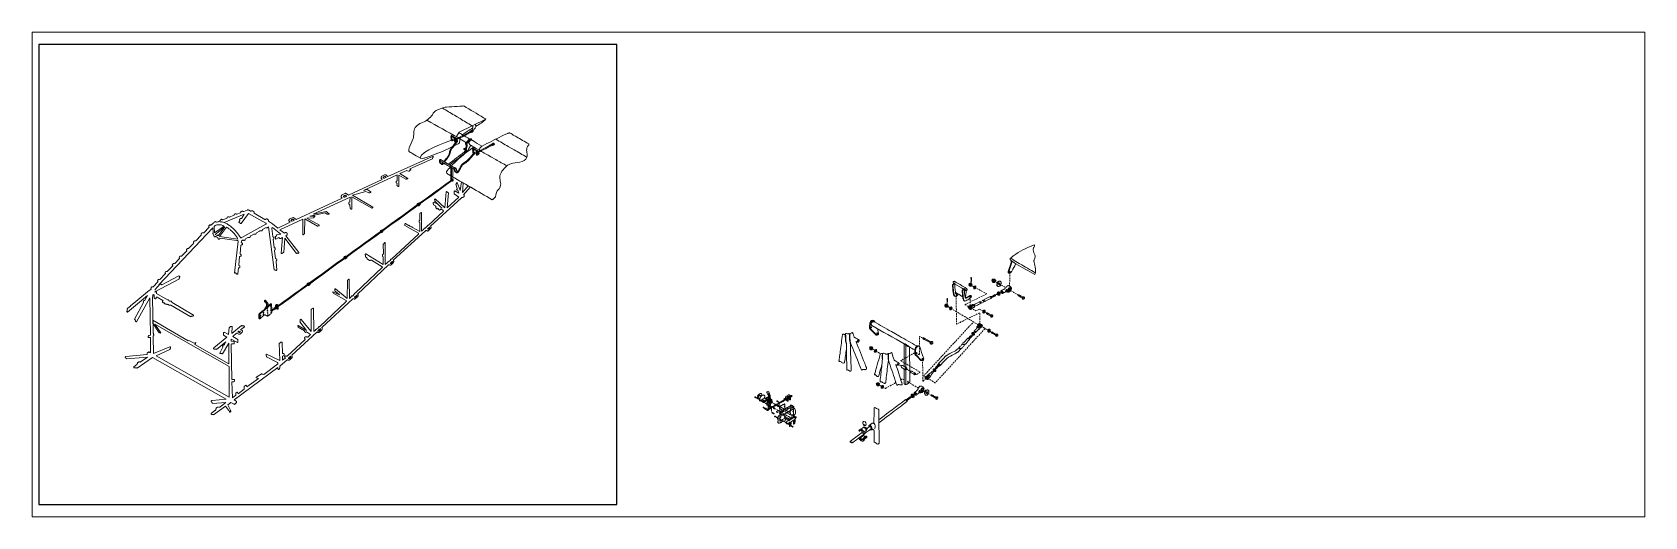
# Paper-space layout 'RX8 36x120' of a CAD drawing. Extents: x 0 to 120, y 0 to 36.
# The model-space entities are those that its viewports show. They can reach past a viewport. Long polylines and large blocks are cut down to what shows.
import ezdxf

# ---------------------------------------------------------------- set-up
doc = ezdxf.new("R2010")
doc.units = 0
doc.header["$LTSCALE"] = 0.3
doc.header["$MEASUREMENT"] = 0
doc.layers.get('Defpoints').update_dxf_attribs({"linetype": 'CONTINUOUS'})
doc.layers.add('1', color=1, linetype='CONTINUOUS')
doc.layers.add('TB Border', color=9, linetype='CONTINUOUS')
picture_1 = doc.add_image_def('image1.png', size_in_pixel=(1, 1))
picture_2 = doc.add_image_def('image2.png', size_in_pixel=(5, 1))

msp = doc.modelspace()

# ---------------------------------------------------------------- linework, layer by layer
at = {"layer": '1', "color": 41, "lineweight": 13}
for points in [[(233.79, 231.11), (234.01, 231.47), (234.23, 231.8)], [(239.77, 235.61), (240.46, 235.84), (241.88, 236.19), (242.61, 236.33)], [(225.37, 225.56), (225.7, 225.83), (226.08, 226.1), (226.5, 226.34), (226.72, 226.47), (226.96, 226.56), (227.41, 226.72)], [(266.01, 229.19), (250.18, 221.4), (248.54, 218.74)], [(249.91, 221.14), (249.89, 221.14)], [(257.22, 222.09), (257.28, 222.11), (257.31, 222.13), (257.33, 222.18), (257.37, 222.24), (257.44, 222.36), (257.5, 222.42), (257.59, 222.49), (257.68, 222.53), (257.75, 222.51), (257.84, 222.47), (258.04, 222.33), (258.22, 222.22), (258.3, 222.16), (258.35, 222.14), (258.35, 222.11), (258.37, 222.09), (258.42, 222.02), (258.42, 221.89), (258.35, 221.74), (258.24, 221.62), (258.15, 221.51), (258.06, 221.49), (257.93, 221.49), (257.84, 221.47), (257.82, 221.45), (257.77, 221.45), (257.66, 221.38), (257.37, 221.22), (257.33, 221.2), (257.31, 221.2), (257.29, 221.18), (257.24, 221.18), (257.11, 221.16), (257.02, 221.2), (257, 221.22), (257.02, 221.27), (257, 221.38), (256.95, 221.49), (256.88, 221.6), (256.82, 221.67), (256.77, 221.67), (256.77, 221.78), (256.8, 221.84)], [(257.46, 221.69), (257.4, 221.64), (257.35, 221.62), (257.28, 221.67), (257.26, 221.71), (257.28, 221.73), (257.53, 221.87), (257.59, 222.04), (257.73, 222.2), (257.86, 222.31), (258.02, 222.36)], [(257.42, 222.07), (257.42, 222.04), (257.46, 221.98), (257.62, 221.82), (257.75, 221.67), (257.8, 221.62), (257.82, 221.6)], [(258.3, 222.16), (258.22, 222.22), (258.04, 222.27), (257.93, 222.22), (257.86, 222.18), (257.73, 222.05), (257.68, 221.98), (257.64, 221.89)], [(257.76, 225.22), (257.83, 225.2), (257.88, 225.18), (257.88, 225.15), (257.9, 225.15), (257.92, 225.13), (258.01, 225.02), (258.21, 224.8), (258.28, 224.73), (258.3, 224.69), (258.34, 224.58), (258.37, 224.49), (258.32, 224.36), (258.28, 224.18), (258.23, 224.07), (258.21, 223.91)], [(260.03, 224.8), (260.01, 225.07), (260.01, 225.31), (259.98, 225.58), (259.96, 225.76), (259.94, 225.96)], [(260.21, 224.92), (260.1, 224.85), (260.05, 224.83), (260.03, 224.8)], [(227.35, 205.85), (227.17, 205.91), (227.08, 205.94), (227.06, 205.94), (227.01, 205.96), (226.88, 206.05), (225.72, 206.71), (224.63, 207.35), (223.57, 207.99), (222.5, 208.61), (221.39, 209.25), (220.81, 209.58), (220.52, 209.76), (220.39, 209.85), (220.3, 209.89), (220.28, 209.92), (220.28, 209.96), (220.21, 210.29), (220.19, 210.65), (220.21, 211), (220.25, 211.36), (220.32, 211.71), (220.43, 212.09)], [(222.81, 217.72), (222.92, 218.12), (223.01, 218.54), (223.07, 218.96)], [(248.08, 217.36), (248.1, 217.45), (248.1, 217.49), (248.12, 217.49), (248.17, 217.51), (248.24, 217.58), (248.28, 217.65), (248.3, 217.74), (248.3, 217.82), (248.23, 217.91), (248.15, 217.98), (248.06, 218.02), (247.9, 218.11), (247.7, 218.22), (247.46, 218.36), (246.94, 218.67), (246.41, 218.97), (246.19, 219.11), (245.99, 219.22), (245.83, 219.31), (245.74, 219.37), (245.65, 219.42), (245.54, 219.42), (245.48, 219.35), (245.43, 219.28), (245.41, 219.19), (245.41, 219.11), (245.46, 219.04), (245.48, 219.02), (245.57, 218.97), (245.59, 218.95), (245.57, 218.95), (245.5, 218.86), (245.41, 218.77), (245.39, 218.75), (245.37, 218.75), (245.35, 218.73), (245.28, 218.64), (245.26, 218.55), (245.26, 218.39)], [(245.39, 218.31), (245.41, 218.15), (245.44, 217.95)], [(245.48, 216.82), (245.48, 216.73), (245.51, 216.71), (245.55, 216.55), (245.64, 216.42), (245.75, 216.35), (245.88, 216.31), (246.02, 216.33), (246.15, 216.4), (246.28, 216.51), (246.35, 216.62), (246.37, 216.71), (246.35, 216.78), (246.31, 216.84), (246.24, 216.86), (246.17, 216.84), (246.13, 216.84), (246.11, 216.82), (246.08, 216.82), (246.02, 216.84), (245.97, 216.86), (245.91, 217), (245.88, 217.15), (245.9, 217.13), (245.97, 217.11), (246.08, 217.04), (246.19, 216.95), (246.51, 216.78), (246.84, 216.58), (247.13, 216.4), (247.24, 216.33), (247.31, 216.27), (247.35, 216.25), (247.37, 216.25), (247.37, 216.2), (247.4, 216.11)], [(246.17, 216.82), (245.53, 216.57)], [(245.59, 218.95), (245.61, 218.99), (245.66, 219.02), (245.7, 219.04), (245.79, 219), (245.79, 218.97), (245.74, 218.93), (245.74, 218.88), (245.72, 218.82), (245.72, 218.71), (245.75, 218.57), (245.75, 218.35)], [(245.79, 218.97), (245.74, 218.95), (245.68, 218.88)], [(245.72, 218.86), (245.74, 218.86)], [(245.73, 216.4), (245.82, 216.35), (245.95, 216.31)], [(245.88, 217.24), (245.88, 217.15), (245.9, 217.13)], [(246.05, 211.93), (246.52, 212.49), (246.96, 213.09)], [(247.75, 217.85), (247.68, 217.78), (247.52, 217.65), (247.48, 217.58), (247.44, 217.56), (247.39, 217.49), (247.37, 217.47), (247.37, 217.27), (247.42, 217), (247.44, 216.49), (247.51, 216.05), (247.55, 215.87), (247.55, 215.78), (247.6, 215.6), (247.69, 215.43), (247.75, 215.38), (247.82, 215.36)], [(247.52, 217.82), (247.55, 217.8)], [(247.55, 217.82), (247.57, 217.85), (247.61, 217.87), (247.63, 217.91), (247.66, 217.91), (247.75, 217.87), (247.77, 217.85), (247.75, 217.85), (247.72, 217.8), (247.72, 217.78)], [(247.84, 216.31), (247.86, 216.22), (247.86, 216.18)], [(248.15, 215.47), (248.2, 215.49), (248.22, 215.52), (248.28, 215.54), (248.37, 215.6), (248.57, 215.74), (248.79, 215.87), (248.88, 215.96), (248.99, 216.03), (249.06, 216.09), (249.15, 216.23), (249.15, 216.36), (249.13, 216.43), (249.04, 216.47), (248.93, 216.47), (248.86, 216.45), (248.84, 216.45), (248.84, 216.43), (248.77, 216.4), (248.64, 216.34), (248.35, 216.18), (248.22, 216.09), (248.15, 216.07), (248.13, 216.05), (248.04, 216.05), (247.95, 216.11), (247.95, 216.27)], [(248.24, 216.38), (248.17, 216.25), (248.17, 216.2), (248.11, 216.2), (247.99, 216.23), (247.99, 216.27)], [(248.23, 217.89), (248.19, 217.91), (248.12, 217.89), (248.03, 217.76), (248.01, 217.67), (248.01, 217.6), (248.04, 217.54), (248.1, 217.51)], [(248.17, 217.18), (248.17, 217.22), (248.28, 217.29), (248.55, 217.47), (248.72, 217.56), (248.79, 217.54), (248.9, 217.45), (248.97, 217.32), (249.01, 217.18), (249.01, 217.07), (248.97, 217.03)], [(248.77, 216.03), (248.86, 216.14), (248.93, 216.23), (248.95, 216.25)], [(248.84, 215.43), (248.93, 215.54), (248.95, 215.56), (248.97, 215.56), (248.97, 215.58), (249.02, 215.61), (249.11, 215.76), (249.17, 215.94), (249.19, 216.09), (249.19, 216.25), (249.15, 216.36)], [(249.08, 216.43), (249.13, 216.41), (249.15, 216.36)], [(252.86, 216.08), (251.97, 216.66), (251.52, 216.92)], [(252.03, 219.88), (251.98, 219.9)], [(254.05, 211.71), (254.05, 211.73), (253.62, 211.73), (253.56, 211.66), (253.51, 211.55), (253.47, 211.27), (253.47, 211.13), (253.49, 211), (253.49, 210.95), (253.51, 210.95), (253.56, 210.93), (253.76, 210.91), (253.85, 210.89), (253.91, 210.87), (253.94, 210.87), (253.94, 210.91)], [(253.88, 214.73), (253.97, 214.86), (254.08, 215.02), (254.24, 215.2), (254.21, 215.2), (254.17, 215.24)], [(254.23, 209.69), (254.14, 209.76), (254.05, 209.85), (254.01, 209.98), (253.96, 210.11), (253.94, 210.29), (253.94, 210.38), (253.96, 210.42), (253.96, 210.49), (253.98, 210.69), (254.03, 210.96), (254.07, 211.27), (254.11, 211.62)], [(256.19, 216.78), (255.99, 216.56), (255.5, 216.02), (255.23, 215.73), (254.99, 215.49), (254.79, 215.27), (254.72, 215.18), (254.66, 215.11), (254.61, 215.04), (254.57, 215.02), (254.55, 215), (254.46, 214.93), (254.35, 214.8), (254.24, 214.69), (254.17, 214.58), (254.15, 214.49), (254.13, 214.4), (254.15, 214.31), (254.19, 214.22), (254.26, 214.13), (254.46, 213.93), (254.6, 213.75), (254.64, 213.71), (254.66, 213.62), (254.64, 213.53), (254.64, 213.49), (254.62, 213.44)], [(254.33, 213.58), (254.31, 213.67), (254.17, 213.86)], [(254.26, 215.22), (254.24, 215.2)], [(257.04, 213.65), (257.02, 213.67), (255.78, 211.25), (255.16, 210.03), (255.12, 209.96)], [(256.32, 217.31), (256.3, 217.29)], [(256.42, 214), (256.46, 213.98), (256.46, 213.96), (256.5, 213.96), (256.55, 213.92), (256.84, 213.76), (256.97, 213.69), (256.99, 213.69), (257.02, 213.67)], [(257.56, 217.18), (257.43, 217.29), (257.25, 217.36), (257.03, 217.38)], [(257.65, 217.18), (257.52, 217.27), (257.36, 217.29), (257.16, 217.25)], [(257.94, 216.56), (257.76, 216.67)], [(258.71, 211.39), (258.69, 211.37), (258.6, 211.3), (258.42, 211.14), (258.38, 211.1), (258.38, 211.08), (258.33, 211.06), (258.29, 210.99)], [(258.51, 211.37), (258.53, 211.39), (258.6, 211.43), (258.62, 211.46), (258.71, 211.41), (258.71, 211.39), (258.69, 211.34), (258.66, 211.3), (258.67, 210.83), (258.69, 210.79), (258.69, 210.77)], [(258.66, 211.28), (258.69, 211.26)], [(259.11, 211.52), (258.91, 211.63), (258.77, 211.72)], [(258.82, 212.59), (258.84, 212.59), (258.86, 212.57), (258.97, 212.52), (259.15, 212.41), (259.37, 212.28), (259.64, 212.12), (259.95, 211.95), (260.6, 211.57)], [(263.79, 213.09), (263.5, 212.89)], [(271.05, 214.55), (270.98, 214.62), (270.89, 214.64), (270.78, 214.66), (270.67, 214.62), (270.6, 214.57), (270.47, 214.44), (270.43, 214.37), (270.4, 214.28), (270.38, 214.22), (270.36, 214.17), (270.34, 214.13), (270.29, 214.13), (270.23, 214.08), (270.14, 214.04), (270.12, 214.02), (270.03, 214.06), (270.03, 214.13), (270.27, 214.26), (270.36, 214.44), (270.47, 214.59), (270.62, 214.71), (270.76, 214.75)], [(270.16, 214.46), (270.18, 214.44), (270.23, 214.37), (270.49, 214.06), (270.56, 214.02), (270.56, 213.99)], [(271.88, 217.24), (271.88, 217.22), (271.93, 217.2), (272, 217.17)], [(234.63, 207.04), (207.66, 195.1), (206.63, 195.87), (206.41, 195.96), (206.21, 196.05)], [(234.21, 205.6), (220.88, 199.53), (221.41, 198.93)], [(227.01, 206.27), (227.04, 205.96)], [(234.23, 205.84), (234.21, 205.82), (234.21, 205.78)], [(234.23, 205.78), (234.21, 205.75), (234.21, 205.73)], [(234.21, 205.67), (234.21, 205.62), (234.23, 205.6)], [(234.23, 205.71), (234.23, 205.64)], [(234.41, 206.13), (234.36, 206.09), (234.34, 206.02), (234.3, 205.95), (234.28, 205.91), (234.28, 205.89), (234.25, 205.84)], [(234.39, 206.11), (234.47, 206.24), (234.56, 206.35)], [(234.56, 206.38), (234.61, 206.42), (234.63, 206.47)], [(234.69, 206.98), (234.67, 207), (234.63, 207.04)], [(234.65, 206.49), (234.7, 206.53), (234.72, 206.6)], [(234.72, 206.91), (234.72, 206.93), (234.69, 206.95)], [(234.7, 206.58), (234.72, 206.62), (234.72, 206.64)], [(234.74, 206.78), (234.74, 206.84), (234.72, 206.91)], [(234.74, 206.71), (234.74, 206.78)], [(234.74, 206.64), (234.74, 206.69), (234.76, 206.71)], [(240.17, 202.39), (240.1, 202.31), (240.01, 202.24), (239.9, 202.19), (239.77, 202.22), (239.64, 202.3), (238.59, 203.35), (238.5, 203.46), (238.46, 203.54), (238.41, 203.7), (238.41, 203.79)], [(239.61, 204.66), (239.52, 204.7), (239.47, 204.75), (239.43, 204.77), (239.41, 204.79), (239.38, 204.92), (239.38, 204.99), (239.36, 205.06), (239.32, 205.08), (239.16, 205.19), (239.1, 205.23), (239.05, 205.26), (239.03, 205.23), (238.94, 205.19), (238.7, 205.03), (238.61, 204.97), (238.59, 204.97), (238.56, 204.94), (238.56, 204.9), (238.54, 204.77), (238.45, 204.41), (238.45, 203.99), (238.48, 203.74), (238.48, 203.48), (239.15, 202.81), (239.41, 202.5), (239.52, 202.39), (239.61, 202.33), (239.64, 202.3), (239.64, 202.28), (239.7, 202.26), (239.97, 202.17), (240.01, 202.15), (240.04, 202.17), (240.08, 202.26), (240.21, 202.44), (240.26, 202.51), (240.28, 202.53), (240.26, 202.57)], [(238.52, 204.63), (238.56, 204.77), (238.63, 204.9), (238.76, 205.06), (238.9, 205.17), (239.05, 205.21), (239.18, 205.19), (239.32, 205.12), (239.38, 205.01), (239.41, 204.99), (239.43, 204.9), (239.47, 204.81), (239.47, 204.79)], [(238.54, 203.81), (238.54, 203.68), (238.59, 203.54)], [(239.1, 204.12), (239.08, 204.12), (239.05, 204.15), (238.94, 204.21), (238.81, 204.28), (238.79, 204.3), (238.76, 204.32)], [(238.83, 204.14), (238.81, 204.14), (238.83, 204.12), (238.85, 204.17)], [(238.92, 204.12), (238.88, 204.15), (238.85, 204.17)], [(239.32, 204.83), (239.25, 204.86), (239.14, 204.86), (239.05, 204.83), (238.94, 204.77)], [(238.99, 203.1), (239.26, 202.81), (239.39, 202.68)], [(239.36, 205.06), (239.27, 205.1), (239.18, 205.12)], [(240.72, 202.93), (240.61, 202.66), (240.5, 202.44), (240.39, 202.28), (240.26, 202.17), (240.15, 202.13), (240.01, 202.15), (239.92, 202.26), (239.81, 202.44), (239.81, 202.48), (239.84, 202.53), (239.92, 202.62), (240.08, 202.68), (240.21, 202.71), (240.21, 202.73), (240.26, 202.77), (240.34, 202.95), (240.46, 203.13), (240.48, 203.19), (240.5, 203.22)], [(239.88, 202.28), (239.97, 202.28), (240.06, 202.33), (240.12, 202.39)], [(240.03, 203.44), (240.03, 203.42), (240.06, 203.33), (240.1, 203.1)], [(241.36, 203.71), (241.52, 203.89), (241.7, 204.11)], [(242.66, 201.98), (242.06, 202.31), (241.48, 202.66)], [(244.77, 208.78), (244.86, 209.13), (244.92, 209.58), (244.97, 209.8)], [(250.66, 199.25), (250.68, 199.33), (250.77, 199.56), (250.88, 199.82), (250.97, 200.05), (250.99, 200.11), (250.99, 200.13), (251.01, 200.16), (251.14, 200.36), (251.36, 200.71), (251.56, 201.05), (251.96, 201.65), (252.2, 201.94), (252.49, 202.2)], [(253.27, 209.67), (253.41, 209.69), (253.54, 209.73), (253.81, 209.91), (253.94, 209.96), (254.01, 209.98), (254.14, 209.98), (254.23, 209.93), (254.36, 209.82), (254.47, 209.69), (254.61, 209.6), (254.67, 209.6), (254.74, 209.63)], [(254.14, 210.47), (254.14, 210.38), (254.12, 210.31), (254.12, 210.29)], [(254.34, 210.09), (254.38, 209.98), (254.43, 209.87), (254.52, 209.8), (254.61, 209.76), (254.69, 209.74), (254.78, 209.76), (254.89, 209.78), (254.98, 209.83)], [(258.38, 210.14), (258.45, 209.7), (258.47, 209.5), (258.49, 209.32), (258.51, 209.21), (258.51, 209.19), (258.54, 209.08), (258.56, 209.01), (258.58, 208.92), (258.67, 208.81), (258.76, 208.75), (258.87, 208.73)], [(258.8, 209.66), (258.82, 209.57), (258.82, 209.52)], [(260.29, 208.66), (260.29, 208.77), (260.27, 208.88), (260.27, 209.02), (260.22, 209.35), (260.2, 209.64), (260.2, 209.95), (260.24, 210.02), (260.33, 210.08), (260.49, 210.22), (260.55, 210.28), (260.6, 210.31), (260.62, 210.28), (260.67, 210.26), (260.69, 210.24), (260.67, 210.15), (260.67, 210.11)], [(260.25, 208.68), (260.29, 208.66), (260.29, 208.6), (260.32, 208.53), (260.38, 208.2), (260.38, 208.13), (260.41, 208.06), (260.45, 207.93), (260.54, 207.82), (260.63, 207.77), (260.74, 207.77), (260.89, 207.8), (261.07, 207.89), (261.14, 207.91), (261.16, 207.91), (261.2, 207.95), (261.32, 208.02), (261.71, 208.29), (261.83, 208.35), (261.91, 208.44), (261.98, 208.51), (262.07, 208.64), (262.09, 208.76), (262.05, 208.84), (261.96, 208.89), (261.85, 208.89), (261.8, 208.87)], [(260.67, 210.26), (260.64, 210.24), (260.4, 209.99), (260.38, 209.95), (260.31, 209.91), (260.29, 209.88), (260.29, 209.86), (260.31, 209.79), (260.31, 209.68), (260.34, 209.39), (260.38, 208.91), (260.43, 208.46), (260.47, 208.28), (260.47, 208.22), (260.49, 208.2), (260.52, 208), (260.61, 207.84), (260.67, 207.8), (260.74, 207.77)], [(260.47, 210.22), (260.49, 210.22)], [(260.49, 210.24), (260.53, 210.28), (260.58, 210.31), (260.6, 210.33), (260.67, 210.28), (260.69, 210.26), (260.67, 210.22), (260.64, 210.2), (260.62, 210.08), (260.62, 209.93), (260.65, 209.71), (260.65, 209.64), (260.67, 209.6), (260.67, 209.53), (260.69, 209.33), (260.71, 209.11), (260.76, 208.91), (260.78, 208.71), (260.78, 208.6), (260.8, 208.57), (260.8, 208.53), (260.85, 208.44), (260.89, 208.4), (261, 208.38), (261.2, 208.46), (261.31, 208.53), (261.45, 208.6), (261.74, 208.73), (261.8, 208.78), (261.85, 208.8), (261.91, 208.82), (262, 208.84), (262.05, 208.82), (262.09, 208.78)], [(260.67, 210.11), (260.71, 210.06), (260.84, 210), (260.96, 209.93), (261, 209.91), (261.02, 209.89)], [(261.07, 208.46), (260.96, 208.46), (260.89, 208.51), (260.87, 208.62), (260.87, 208.69)], [(261.18, 210.31), (261.11, 210.33), (261.07, 210.28), (260.98, 210.17), (260.96, 210.08), (260.96, 210.02), (260.98, 209.95), (261.04, 209.91)], [(260.98, 209.42), (261, 209.69), (261.02, 209.77), (261.02, 209.86), (261.04, 209.91), (261.11, 209.93), (261.16, 210), (261.22, 210.06), (261.24, 210.15), (261.22, 210.24), (261.15, 210.33), (261.07, 210.37), (260.98, 210.44)], [(262.22, 210.64), (262.33, 210.58), (262.37, 210.58), (262.37, 210.55)], [(262.37, 210.71), (262.55, 210.47)], [(262.37, 210.55), (262.4, 210.55), (262.42, 210.53), (262.49, 210.51)], [(280.87, 202.63), (280.4, 202.45), (279.94, 202.25), (279.49, 202), (279.03, 201.69)], [(290.63, 207.67), (290.58, 207.12), (290.45, 206.63)], [(182.95, 184.93), (184.24, 184), (204.33, 193.33), (203.86, 193.89)], [(213.21, 192.73), (213.16, 196.13), (193.24, 186.71), (195.42, 187.27), (197.64, 185.83)], [(203.86, 194.86), (203.77, 194.6), (203.75, 194.44), (203.75, 194.31)], [(203.75, 194.31), (203.75, 194.13)], [(203.75, 194.13), (203.77, 194.06), (203.77, 194.02)], [(203.8, 194.02), (203.8, 194), (203.82, 193.95)], [(203.82, 193.98), (203.84, 193.98), (203.84, 193.95)], [(203.84, 193.93), (203.84, 193.91), (203.86, 193.89)], [(203.97, 195.04), (203.9, 194.95), (203.86, 194.84)], [(204.13, 195.18), (204.06, 195.13), (203.99, 195.06)], [(204.21, 195.24), (204.17, 195.22), (204.1, 195.18)], [(204.19, 195.27), (205.72, 196.02)], [(206.88, 194.56), (206.9, 194.58), (206.88, 194.58), (206.81, 194.65), (206.5, 194.83), (206.37, 194.94), (206.26, 195), (206.24, 195), (206.21, 195.03), (206.15, 195.07), (206.04, 195.09), (205.88, 195.07), (205.73, 195.02), (205.37, 194.89), (205.06, 194.73), (204.93, 194.62), (204.84, 194.53), (204.79, 194.47), (204.82, 194.38), (204.84, 194.36), (204.86, 194.36), (204.93, 194.29), (205.04, 194.22), (205.39, 193.96), (205.42, 193.96), (205.44, 193.94), (205.46, 193.96)], [(205.83, 196.02), (205.79, 196.02), (205.74, 196)], [(205.9, 196.02), (205.81, 196.02)], [(205.97, 196.05), (205.9, 196.05)], [(206.1, 196.05), (205.97, 196.05)], [(206.21, 196.03), (206.14, 196.05), (206.1, 196.05)], [(212.75, 192.13), (212.73, 192.09), (212.7, 192.04)], [(212.7, 192.07), (212.71, 192)], [(212.84, 192.22), (212.75, 192.13)], [(212.86, 192.22), (212.84, 192.22), (212.84, 192.2)], [(212.9, 192.24), (212.88, 192.22), (212.86, 192.22)], [(212.97, 192.27), (212.93, 192.27), (212.9, 192.24)], [(212.95, 192.29), (212.99, 192.31), (213.02, 192.31)], [(212.99, 192.31), (213.04, 192.33), (213.06, 192.33)], [(213.04, 192.36), (213.1, 192.4), (213.15, 192.47), (213.17, 192.49), (213.17, 192.51), (213.17, 192.53), (213.19, 192.58), (213.21, 192.6), (213.21, 192.65), (213.21, 192.73)], [(218.39, 193.5), (214.25, 195.87), (214.27, 189.23)], [(219.65, 193.77), (214.78, 196.73), (219.08, 198.66), (220.37, 198.01), (220.37, 198.04), (220.39, 198.04)], [(218.47, 193.52), (218.43, 193.5), (218.41, 193.48)], [(218.67, 193.57), (218.59, 193.57), (218.54, 193.57), (218.52, 193.55), (218.47, 193.55)], [(218.81, 193.59), (218.67, 193.59)], [(218.92, 193.55), (218.85, 193.57), (218.81, 193.57)], [(218.92, 193.59), (219.05, 193.59), (219.18, 193.57)], [(219.18, 193.55), (219.27, 193.55)], [(219.27, 193.57), (219.36, 193.57)], [(219.34, 193.57), (219.41, 193.57)], [(219.41, 193.57), (219.45, 193.57), (219.47, 193.59)], [(219.47, 193.57), (219.5, 193.59), (219.52, 193.59)], [(219.54, 193.59), (219.56, 193.59), (219.58, 193.62)], [(219.56, 193.62), (219.61, 193.66), (219.63, 193.71)], [(219.63, 193.71), (219.63, 193.77)], [(220.39, 198.06), (220.42, 198.06), (220.44, 198.08)], [(220.44, 198.06), (220.46, 198.1), (220.48, 198.13)], [(220.51, 198.19), (220.53, 198.24), (220.53, 198.26)], [(220.51, 198.15), (220.51, 198.17), (220.53, 198.19)], [(220.53, 198.37), (220.53, 198.46)], [(220.53, 198.33), (220.53, 198.37)], [(220.9, 198.88), (220.55, 198.57)], [(220.55, 198.57), (220.55, 198.53), (220.55, 198.48)], [(220.55, 198.26), (220.55, 198.3)], [(220.57, 198.5), (220.57, 198.46)], [(220.9, 198.9), (220.95, 198.88), (220.99, 198.88)], [(221.01, 198.88), (221.04, 198.88)], [(221.06, 198.88), (221.08, 198.86), (221.1, 198.86)], [(221.1, 198.86), (221.13, 198.84), (221.15, 198.84)], [(221.13, 198.84), (221.17, 198.84)], [(221.15, 198.86), (221.19, 198.86)], [(221.19, 198.84), (221.21, 198.84)], [(221.24, 198.84), (221.28, 198.84), (221.35, 198.88)], [(221.33, 198.88), (221.37, 198.91), (221.39, 198.93)], [(245.28, 200.39), (245.28, 200.48), (245.26, 200.48), (245.21, 200.52)], [(245.3, 193.88), (245.3, 193.17)], [(245.3, 192.66), (245.3, 192.59), (245.37, 192.53), (245.39, 192.5), (245.43, 192.48), (245.5, 192.44), (245.52, 192.44), (245.61, 192.42), (245.7, 192.44), (246.3, 192.77), (246.34, 192.82), (246.39, 192.84), (246.39, 192.88), (246.41, 192.95)], [(246.06, 192.48), (245.97, 192.51), (245.88, 192.64), (245.85, 192.73), (245.88, 192.9), (245.92, 193.02), (245.97, 193.08), (246.1, 193.24), (246.19, 193.28), (246.25, 193.31), (246.34, 193.31), (246.41, 193.28), (246.48, 193.24), (246.52, 193.17)], [(246.14, 192.35), (246.08, 192.39), (246.01, 192.44), (245.97, 192.51), (245.97, 192.59), (245.99, 192.79), (246.01, 192.91), (246.05, 192.95), (246.19, 193.11), (246.28, 193.15), (246.36, 193.19), (246.43, 193.19), (246.52, 193.17), (246.61, 193.04)], [(247.35, 199.28), (247.33, 199.28), (247.3, 199.3), (247.17, 199.39), (246.77, 199.61), (246.55, 199.75), (246.35, 199.86), (246.21, 199.92), (246.19, 199.94), (246.17, 199.94)], [(246.37, 199.72), (246.37, 199.77), (246.44, 199.75), (246.53, 199.68), (246.64, 199.63), (246.9, 199.5), (247.15, 199.37), (247.24, 199.33), (247.33, 199.3), (247.35, 199.28), (247.35, 198.44), (247.42, 198.37), (247.68, 198.11), (248.37, 197.46), (248.51, 197.31), (248.62, 197.22), (248.66, 197.15), (249.09, 197.15), (249.11, 197.18), (249.13, 197.27), (249.15, 197.38), (249.2, 197.51), (249.22, 197.6), (249.22, 197.67), (249.2, 197.71)], [(246.37, 199.7), (246.37, 199.77)], [(246.38, 194.53), (246.38, 196.37)], [(247.39, 198.79), (247.39, 199.15)], [(247.53, 198.75), (247.53, 198.73), (247.51, 198.73), (247.51, 198.59)], [(248.75, 197.13), (248.64, 197.18), (248.42, 197.37), (248.04, 197.75), (247.66, 198.15)], [(248.1, 199.97), (248.08, 199.99), (248.08, 200.02), (248.06, 200.02), (247.99, 199.99), (247.86, 199.97)], [(247.95, 197.99), (248.24, 197.73), (248.35, 197.6), (248.66, 197.29), (248.75, 197.22), (248.84, 197.2), (248.95, 197.2), (249.02, 197.22), (249.09, 197.31)], [(248.08, 200.1), (248.19, 200.08), (248.28, 200.02), (248.35, 199.93), (248.37, 199.91), (248.39, 199.86), (248.41, 199.77)], [(248.32, 199.97), (248.23, 200.02)], [(248.89, 197.15), (249, 197.15)], [(248.95, 197.46), (248.97, 197.49), (249.04, 197.58), (249.13, 197.66), (249.22, 197.8), (249.42, 198.07), (249.51, 198.18), (249.57, 198.27), (249.59, 198.29), (249.62, 198.31), (249.62, 198.33), (249.68, 198.44), (249.79, 198.62), (250.06, 199.09), (250.19, 199.31), (250.3, 199.51), (250.39, 199.67), (250.41, 199.71), (250.41, 199.73), (250.43, 199.78), (250.48, 199.87), (250.57, 200.09), (250.68, 200.36), (250.72, 200.47), (250.74, 200.58), (250.79, 200.64), (250.79, 200.67), (250.81, 200.69), (250.94, 200.89), (251.14, 201.24)], [(249.11, 197.78), (249.13, 197.73), (249.15, 197.69)], [(249.79, 197.73), (249.79, 197.76), (249.82, 197.76), (249.82, 197.8), (249.91, 197.91)], [(274.47, 195.66), (274.4, 195.26), (274.38, 194.86)], [(151.72, 170.51), (153.03, 169.47), (180.6, 182.22), (179.95, 182.84)], [(185.16, 180.12), (185.19, 182.85), (163.15, 172.65), (171.05, 174.22), (172.83, 172.85)], [(179.97, 183.28), (179.98, 183.19), (179.95, 183.1)], [(179.98, 183.1), (179.95, 183.04), (179.95, 182.99)], [(179.95, 182.99), (179.95, 182.93)], [(179.95, 182.93), (179.95, 182.9)], [(179.95, 182.88), (179.95, 182.86)], [(180.08, 183.64), (180.02, 183.46), (180, 183.26)], [(180.2, 183.9), (180.13, 183.77), (180.08, 183.64)], [(180.24, 184.04), (180.22, 183.97), (180.17, 183.9)], [(180.31, 184.1), (180.28, 184.08), (180.26, 184.04)], [(180.37, 184.17), (180.33, 184.13)], [(180.39, 184.19), (180.37, 184.19), (180.35, 184.17)], [(180.48, 184.24), (180.44, 184.24), (180.39, 184.21)], [(180.51, 184.24), (182.15, 184.97)], [(182.26, 185.02), (182.21, 185), (182.17, 184.97)], [(182.35, 185.04), (182.3, 185.02), (182.26, 185)], [(182.41, 185.04), (182.37, 185.04), (182.35, 185.02)], [(182.55, 185.06), (182.48, 185.06), (182.41, 185.04)], [(182.66, 185.04), (182.59, 185.06), (182.52, 185.06)], [(182.72, 185.04), (182.7, 185.04), (182.66, 185.06)], [(182.79, 184.98), (182.77, 185), (182.72, 185.02)], [(182.88, 184.98), (182.83, 185), (182.79, 185.02)], [(182.92, 184.91), (182.88, 184.95)], [(198.18, 176.2), (186.28, 182.92), (186.3, 175.72)], [(196.36, 185.25), (194.58, 186.2), (186.72, 183.9), (198.86, 176.89)], [(196.56, 185.36), (196.47, 185.32), (196.45, 185.32), (196.4, 185.3), (196.36, 185.3), (196.33, 185.28)], [(196.71, 185.39), (196.65, 185.39), (196.58, 185.36)], [(196.82, 185.41), (196.69, 185.41)], [(196.96, 185.41), (196.85, 185.41)], [(196.93, 185.43), (197.02, 185.45), (197.11, 185.46)], [(197.13, 185.46), (197.24, 185.46)], [(197.24, 185.48), (197.31, 185.48)], [(197.31, 185.48), (197.36, 185.48), (197.4, 185.5)], [(197.4, 185.5), (197.44, 185.5), (197.47, 185.52)], [(197.47, 185.52), (197.51, 185.54), (197.53, 185.54)], [(197.53, 185.57), (197.56, 185.57), (197.58, 185.59)], [(197.58, 185.57), (197.62, 185.61), (197.64, 185.68)], [(197.67, 185.79), (197.67, 185.81), (197.64, 185.83)], [(197.64, 185.74), (197.64, 185.79)], [(197.64, 185.7), (197.64, 185.74)], [(212.68, 191.98), (212.68, 191.96), (212.66, 191.91)], [(212.68, 191.82), (212.66, 191.78), (212.66, 191.76)], [(212.66, 191.76), (212.66, 191.67)], [(212.66, 191.56), (212.66, 191.51), (212.68, 191.47)], [(212.68, 191.93), (212.68, 191.84)], [(212.68, 191.67), (212.68, 191.58)], [(212.68, 191.4), (212.73, 191.31), (212.77, 191.25)], [(212.71, 191.49), (212.71, 191.45), (212.73, 191.4)], [(212.8, 191.27), (212.84, 191.22), (212.91, 191.18)], [(212.88, 191.16), (212.93, 191.16), (212.95, 191.13)], [(213.06, 191.05), (213.04, 191.07), (213.02, 191.07), (212.97, 191.09), (212.95, 191.11)], [(213.17, 190.91), (213.15, 190.98), (213.11, 191.02), (213.08, 191.02), (213.08, 191.05)], [(213.13, 189.63), (213.17, 190.8)], [(213.27, 189.6), (213.2, 189.63), (213.13, 189.63)], [(213.15, 190.85), (213.15, 190.91)], [(213.17, 190.8), (213.17, 190.87)], [(213.44, 189.49), (213.4, 189.51), (213.33, 189.56), (213.29, 189.58), (213.24, 189.58)], [(213.6, 189.34), (213.51, 189.43), (213.49, 189.45), (213.44, 189.47)], [(213.6, 189.36), (213.64, 189.32), (213.67, 189.29)], [(213.69, 189.29), (213.71, 189.27), (213.76, 189.25)], [(213.76, 189.25), (213.78, 189.23), (213.82, 189.21)], [(213.82, 189.18), (213.91, 189.14)], [(213.91, 189.16), (213.98, 189.14), (214.04, 189.14)], [(214.02, 189.14), (214.07, 189.14), (214.11, 189.16)], [(214.13, 189.16), (214.18, 189.18), (214.2, 189.18)], [(214.18, 189.18), (214.22, 189.21), (214.24, 189.23)], [(233.07, 165.58), (251.48, 182.42), (251.57, 182.44), (251.65, 182.44)], [(242.5, 185.97), (241.68, 176.37), (235.96, 181.8), (235.91, 181.78), (235.89, 181.78)], [(242.59, 185.99), (242.56, 185.97), (242.52, 185.95)], [(242.63, 186.01), (242.61, 186.01), (242.56, 185.99)], [(242.79, 186.04), (242.65, 186.04)], [(242.85, 185.97), (242.81, 185.99), (242.79, 186.01)], [(242.9, 185.95), (242.87, 185.97), (242.83, 185.99)], [(242.96, 185.9), (242.92, 185.95)], [(243.74, 185.39), (242.96, 176.36), (250.05, 182.83), (247.18, 184.83)], [(243.05, 185.86), (243.01, 185.9), (242.99, 185.93)], [(243.1, 185.77), (243.07, 185.81), (243.03, 185.84)], [(243.14, 185.81), (243.23, 185.7), (243.32, 185.62)], [(243.32, 185.64), (243.39, 185.57), (243.45, 185.53)], [(243.45, 185.5), (243.5, 185.48), (243.54, 185.44)], [(243.54, 185.46), (243.59, 185.44), (243.63, 185.44)], [(243.63, 185.42), (243.7, 185.39), (243.74, 185.39)], [(247.16, 184.83), (247.21, 184.94), (247.25, 185.07)], [(247.25, 185.29), (247.25, 185.4), (247.2, 185.67)], [(247.25, 186.11), (247.25, 186.02), (247.23, 185.94)], [(247.23, 185.94), (247.23, 185.78)], [(247.23, 185.78), (247.23, 185.74), (247.25, 185.69)], [(247.23, 185.07), (247.25, 185.14), (247.25, 185.23), (247.25, 185.31)], [(247.4, 186.36), (247.36, 186.31), (247.27, 186.18), (247.25, 186.11)], [(249.33, 186.94), (249.94, 185.14), (247.49, 186.47), (247.45, 186.43), (247.4, 186.38)], [(248.19, 190.42), (248.24, 190.45), (248.3, 190.49)], [(249.02, 187.92), (248.19, 190.4)], [(248.3, 190.47), (248.33, 190.49), (248.35, 190.54), (248.39, 190.58), (248.41, 190.62)], [(248.39, 190.6), (248.44, 190.65), (248.46, 190.69)], [(248.46, 190.71), (248.5, 190.8), (248.52, 190.87), (248.55, 190.91)], [(248.55, 190.89), (248.57, 190.98), (248.59, 191.05)], [(248.66, 191.14), (248.63, 191.09), (248.61, 191.02)], [(248.68, 191.27), (248.66, 191.2), (248.63, 191.16)], [(248.69, 187.49), (248.67, 187.45), (248.67, 187.41)], [(248.67, 187.41), (248.67, 187.32)], [(248.67, 187.32), (248.69, 187.27), (248.69, 187.23)], [(248.69, 187.23), (248.71, 187.18), (248.73, 187.14)], [(248.75, 191.36), (248.72, 191.29), (248.7, 191.25)], [(248.75, 187.58), (248.73, 187.54), (248.71, 187.49)], [(248.73, 187.14), (248.73, 187.09), (248.76, 187.07)], [(248.73, 187.07), (248.76, 187.03), (248.78, 187.01)], [(248.81, 191.4), (248.77, 191.38), (248.75, 191.34)], [(248.78, 187.63), (248.78, 187.61), (248.75, 187.58)], [(248.78, 187.03), (248.8, 187.01), (248.8, 186.98)], [(248.78, 186.98), (248.8, 186.96), (248.8, 186.94)], [(248.82, 187.65), (248.8, 187.65), (248.8, 187.63)], [(248.8, 186.96), (248.82, 186.94)], [(248.86, 191.47), (248.81, 191.42)], [(248.89, 187.72), (248.82, 187.65)], [(248.82, 186.92), (248.91, 186.87)], [(248.99, 191.51), (248.92, 191.51), (248.86, 191.47)], [(248.87, 187.72), (248.89, 187.74), (248.91, 187.76), (248.93, 187.81), (248.98, 187.83)], [(248.93, 186.9), (248.98, 186.9)], [(248.95, 187.83), (249, 187.87), (249.02, 187.92)], [(249.03, 191.49), (248.97, 191.49)], [(248.98, 186.87), (249.02, 186.87)], [(249.02, 186.92), (249.07, 186.92)], [(249.06, 191.51), (250.82, 186.79), (251.47, 191.92), (252.61, 191.17), (252.07, 185.5), (255.54, 189.44), (256.7, 188.78), (252.8, 184.24)], [(249.22, 186.92), (249.2, 186.9), (249.16, 186.9), (249.11, 186.87), (249.07, 186.87)], [(249.33, 186.94), (249.27, 186.94), (249.2, 186.92)], [(251.63, 182.44), (251.81, 182.48), (251.96, 182.51), (252.28, 182.6)], [(252.3, 182.6), (252.47, 182.69), (252.65, 182.75)], [(252.63, 182.77), (252.74, 182.82), (252.83, 182.89)], [(253.05, 184.02), (253, 184.09), (252.94, 184.15), (252.87, 184.2), (252.8, 184.24)], [(252.83, 182.86), (252.92, 182.93), (252.98, 182.97)], [(252.98, 183), (253.05, 183.06), (253.12, 183.13)], [(253.12, 183.89), (253.09, 183.95), (253.05, 184.02)], [(253.14, 183.77), (253.12, 183.82), (253.09, 183.89)], [(253.14, 183.11), (253.16, 183.18), (253.21, 183.22)], [(253.21, 183.64), (253.18, 183.71), (253.16, 183.77)], [(253.23, 183.49), (253.21, 183.55), (253.18, 183.64)], [(253.21, 183.22), (253.23, 183.26), (253.23, 183.33)], [(253.23, 183.42), (253.23, 183.49)], [(253.25, 183.31), (253.25, 183.4)], [(274.11, 187.98), (273.87, 187.65), (273.8, 187.56), (273.78, 187.51), (273.76, 187.51)], [(116.78, 172.82), (116.72, 172.8), (116.65, 172.77)], [(116.87, 172.86), (116.83, 172.86), (116.78, 172.84)], [(116.98, 172.89), (116.92, 172.86), (116.87, 172.86)], [(117.21, 172.84), (117.16, 172.86), (117.09, 172.89), (116.98, 172.89)], [(117.25, 172.82), (117.23, 172.82), (117.21, 172.84)], [(117.32, 172.78), (117.29, 172.8), (117.25, 172.82)], [(117.74, 172.69), (119.94, 173.54)], [(119.94, 173.54), (119.96, 173.56), (120, 173.58)], [(119.98, 173.58), (120, 173.6), (120.02, 173.6)], [(120.05, 173.6), (120.07, 173.63), (120.07, 173.65)], [(120.07, 173.63), (120.09, 173.67), (120.11, 173.72)], [(120.11, 173.74), (120.11, 173.76), (120.11, 173.8)], [(120.18, 174.03), (120.16, 173.98), (120.13, 173.92)], [(120.13, 173.92), (120.13, 173.85)], [(120.13, 173.85), (120.13, 173.78)], [(120.22, 174.12), (120.2, 174.07), (120.18, 174.05)], [(120.27, 174.16), (120.22, 174.12)], [(120.33, 174.18), (120.29, 174.16), (120.27, 174.14)], [(120.4, 174.25), (120.36, 174.23), (120.33, 174.2)], [(120.51, 174.27), (120.42, 174.23)], [(120.42, 167.17), (124.75, 173.08), (135.07, 167.29)], [(120.6, 174.32), (120.56, 174.29), (120.49, 174.27)], [(120.73, 174.38), (120.6, 174.34)], [(120.89, 174.43), (120.8, 174.41), (120.73, 174.38)], [(121.2, 174.38), (121.13, 174.41), (121.04, 174.43), (120.89, 174.43)], [(121.29, 174.36), (121.24, 174.38), (121.22, 174.38)], [(121.35, 174.32), (121.31, 174.34), (121.29, 174.36)], [(121.35, 174.34), (121.4, 174.32), (121.47, 174.3)], [(121.44, 174.27), (121.49, 174.25), (121.53, 174.25)], [(121.53, 174.23), (121.6, 174.23), (121.67, 174.21)], [(121.64, 174.23), (121.78, 174.23)], [(121.8, 174.23), (121.84, 174.23), (121.89, 174.25), (121.93, 174.28), (121.95, 174.3)], [(121.95, 174.28), (123.88, 175.08)], [(124.02, 175.1), (123.95, 175.08), (123.91, 175.06)], [(124.11, 175.17), (124.04, 175.15), (123.99, 175.15)], [(124.28, 175.17), (124.11, 175.12)], [(124.64, 175.15), (124.55, 175.17), (124.46, 175.19), (124.28, 175.19)], [(124.75, 175.13), (124.71, 175.15), (124.64, 175.17)], [(124.82, 175.13), (124.77, 175.13), (124.75, 175.15)], [(125.99, 174.44), (125.19, 174.93), (125.02, 175.02), (124.82, 175.1)], [(125.99, 174.44), (126.11, 174.44), (126.22, 174.46)], [(126.22, 174.44), (126.26, 174.46), (126.33, 174.49)], [(126.31, 174.49), (126.33, 174.49), (126.37, 174.51), (126.42, 174.55), (126.48, 174.58)], [(126.59, 174.6), (126.51, 174.55)], [(126.7, 174.66), (126.64, 174.64), (126.57, 174.6)], [(127.06, 174.69), (126.97, 174.71), (126.88, 174.71), (126.7, 174.66)], [(127.17, 174.67), (127.1, 174.69), (127.04, 174.69)], [(127.33, 174.6), (127.26, 174.62), (127.19, 174.67)], [(127.48, 174.49), (127.39, 174.53), (127.33, 174.58)], [(127.64, 174.38), (127.55, 174.44), (127.46, 174.49)], [(127.82, 174.25), (127.73, 174.31), (127.64, 174.38)], [(127.93, 174.11), (127.86, 174.18), (127.82, 174.25)], [(127.99, 174.02), (127.95, 174.07), (127.91, 174.13)], [(128.06, 173.74), (128.06, 173.8), (127.99, 174)], [(128.04, 173.6), (128.06, 173.62), (128.06, 173.67)], [(128.06, 173.67), (128.06, 173.74)], [(128.08, 173.58), (128.06, 173.54), (128.06, 173.49), (128.06, 173.45)], [(128.06, 173.42), (128.06, 173.36), (128.09, 173.29), (128.13, 173.25)], [(128.11, 173.25), (128.13, 173.25), (128.15, 173.22)], [(128.15, 173.2), (128.17, 173.2), (128.2, 173.18)], [(128.17, 173.18), (134.51, 169.53)], [(171.45, 172.58), (170.47, 173.35), (161.2, 171.51), (164.26, 171.56)], [(172.76, 172.72), (172.78, 172.78), (172.81, 172.83)], [(184.47, 179.47), (184.47, 179.43), (184.45, 179.38)], [(184.49, 178.87), (184.45, 179.38)], [(184.6, 179.65), (184.56, 179.61), (184.49, 179.47)], [(184.52, 178.87), (184.52, 178.83)], [(184.52, 178.83), (184.52, 178.78), (184.54, 178.72)], [(184.54, 178.72), (184.56, 178.7), (184.58, 178.65)], [(184.61, 178.65), (184.67, 178.58)], [(184.67, 179.69), (184.62, 179.65)], [(184.71, 179.74), (184.67, 179.72), (184.65, 179.69)], [(184.65, 178.58), (184.67, 178.56), (184.72, 178.54)], [(184.78, 179.74), (184.76, 179.74), (184.71, 179.72)], [(184.72, 178.54), (184.74, 178.52), (184.76, 178.52)], [(184.85, 178.43), (184.81, 178.45), (184.74, 178.5)], [(184.87, 179.78), (184.82, 179.76), (184.78, 179.76)], [(184.85, 179.81), (184.89, 179.81), (184.91, 179.83)], [(184.92, 178.41), (184.89, 178.43), (184.85, 178.45)], [(184.89, 179.83), (184.94, 179.85), (184.96, 179.87)], [(184.96, 178.34), (184.94, 178.36), (184.92, 178.39)], [(185.05, 178.27), (185.01, 178.32), (184.96, 178.36)], [(184.98, 179.87), (185.05, 179.94)], [(185.12, 178.16), (185.07, 178.23), (185.03, 178.27)], [(185.05, 179.92), (185.09, 179.98), (185.11, 180.03)], [(185.28, 176.03), (185.12, 178.16)], [(185.13, 180.05), (185.13, 180.07), (185.16, 180.12)], [(185.32, 176.01), (185.3, 176.03), (185.26, 176.03)], [(185.54, 175.88), (185.52, 175.92), (185.48, 175.94), (185.41, 175.97), (185.34, 176.01)], [(185.61, 175.81), (185.59, 175.86), (185.54, 175.9)], [(185.59, 175.81), (185.61, 175.77), (185.66, 175.72), (185.7, 175.68)], [(185.7, 175.68), (185.72, 175.68), (185.74, 175.66)], [(185.74, 175.66), (185.77, 175.63), (185.79, 175.63)], [(185.79, 175.61), (185.81, 175.59), (185.88, 175.57)], [(185.86, 175.57), (185.92, 175.57)], [(185.92, 175.59), (185.97, 175.59)], [(185.97, 175.59), (186.03, 175.59)], [(186.06, 175.59), (186.1, 175.61), (186.12, 175.64)], [(186.12, 175.64), (186.21, 175.68)], [(186.21, 175.68), (186.26, 175.72), (186.3, 175.75)], [(198.42, 176.42), (198.38, 176.42), (198.36, 176.4), (198.33, 176.38), (198.31, 176.35), (198.29, 176.33), (198.27, 176.33), (198.24, 176.31), (198.24, 176.29), (198.22, 176.27), (198.2, 176.24), (198.2, 176.2)], [(198.62, 176.49), (198.53, 176.44), (198.44, 176.42)], [(198.62, 176.51), (198.64, 176.51), (198.69, 176.53)], [(198.69, 176.55), (198.73, 176.55)], [(198.73, 176.53), (198.75, 176.55), (198.78, 176.55)], [(198.78, 176.58), (198.8, 176.6)], [(198.8, 176.6), (198.82, 176.62), (198.84, 176.64)], [(198.89, 176.84), (198.86, 176.87), (198.86, 176.89)], [(198.87, 176.62), (198.89, 176.67), (198.91, 176.71)], [(198.91, 176.8), (198.89, 176.82), (198.89, 176.84)], [(198.89, 176.76), (198.89, 176.8)], [(198.89, 176.73), (198.89, 176.78)], [(225.62, 178.98), (225.71, 179.02)], [(226.53, 178.09), (226.48, 177.93)], [(226.75, 169.16), (226.76, 173.09)], [(226.76, 173.12), (226.85, 173.14), (226.92, 173.18)], [(226.9, 173.18), (226.94, 173.21), (226.96, 173.23), (226.99, 173.25), (227.01, 173.3)], [(227.01, 173.27), (227.03, 173.3), (227.05, 173.34)], [(227.14, 173.41), (227.1, 173.36), (227.07, 173.32)], [(227.18, 173.45), (227.16, 173.43), (227.12, 173.38)], [(227.25, 173.54), (227.21, 173.52), (227.18, 173.47)], [(227.38, 173.61), (227.32, 173.58), (227.25, 173.54)], [(227.45, 173.61), (227.38, 173.61)], [(227.52, 173.63), (227.45, 173.63)], [(227.63, 173.59), (227.58, 173.61), (227.54, 173.61)], [(227.7, 173.59), (227.65, 173.61), (227.61, 173.61)], [(229.19, 163.8), (227.81, 162.55), (227.78, 173.56), (227.74, 173.56), (227.72, 173.59)], [(240.59, 174.28), (231.84, 166.18), (231.8, 166.18), (231.78, 166.2)], [(234.65, 179.44), (234.63, 179.38), (234.61, 179.29), (234.61, 179.15)], [(234.61, 179.15), (234.63, 179.11), (234.65, 179.04)], [(234.7, 179.55), (234.67, 179.49), (234.65, 179.44)], [(234.65, 179.07), (234.68, 179.02), (234.7, 178.95)], [(234.76, 179.67), (234.72, 179.6), (234.7, 179.55)], [(234.7, 178.95), (234.72, 178.89), (234.77, 178.82)], [(234.77, 178.73), (234.74, 178.78), (234.72, 178.82)], [(234.79, 178.67), (234.79, 178.71), (234.77, 178.75)], [(234.9, 179.78), (234.79, 179.67)], [(234.81, 178.29), (234.83, 178.4), (234.83, 178.53), (234.83, 178.6), (234.81, 178.67)], [(234.86, 178.29), (236.12, 177.54), (236.12, 177.47), (236.15, 177.38)], [(234.87, 179.78), (237.47, 178.52), (235.56, 180.49)], [(235.56, 181.58), (235.56, 181.53), (235.54, 181.51)], [(235.54, 181.49), (235.54, 181.42)], [(235.54, 181.42), (235.54, 181.33)], [(235.54, 181.35), (235.56, 181.29), (235.56, 181.22)], [(235.56, 181.22), (235.58, 181.15), (235.58, 181.07)], [(235.58, 180.96), (235.58, 181.02), (235.56, 181.07)], [(235.56, 180.49), (235.58, 180.56), (235.6, 180.6), (235.63, 180.62), (235.63, 180.67), (235.63, 180.76)], [(235.67, 181.69), (235.62, 181.64), (235.58, 181.58)], [(235.6, 180.76), (235.6, 180.84), (235.6, 180.96)], [(235.73, 181.71), (235.69, 181.69), (235.67, 181.67)], [(235.76, 181.73), (235.73, 181.73), (235.71, 181.71)], [(235.82, 181.78), (235.8, 181.78), (235.78, 181.75)], [(235.89, 181.78), (235.82, 181.78)], [(236.15, 177.38), (236.19, 177.25), (236.21, 177.09)], [(236.23, 177.12), (236.28, 176.85)], [(236.3, 176.83), (236.35, 176.65)], [(236.35, 176.67), (236.44, 176.41)], [(236.41, 176.41), (236.48, 176.29), (236.53, 176.18)], [(236.55, 176.18), (236.62, 176.09), (236.68, 176.03)], [(236.66, 176.03), (236.7, 175.96), (236.77, 175.92)], [(236.75, 175.92), (236.88, 175.83)], [(236.88, 175.83), (236.95, 175.81), (236.99, 175.78), (237.1, 175.79)], [(237.1, 175.79), (237.17, 175.81), (237.26, 175.83)], [(237.24, 175.85), (237.3, 175.9), (237.37, 175.92)], [(237.35, 175.92), (237.44, 175.99), (237.5, 176.05)], [(237.47, 178.52), (237.5, 178.5)], [(237.5, 176.05), (237.59, 176.14), (237.66, 176.25)], [(237.68, 176.23), (237.7, 176.12), (237.73, 175.99)], [(237.73, 175.99), (237.75, 175.9), (237.77, 175.79)], [(237.79, 175.81), (237.82, 175.72), (237.86, 175.63)], [(237.84, 175.63), (237.86, 175.57), (237.9, 175.48)], [(237.93, 175.48), (237.95, 175.41), (237.99, 175.34)], [(238.02, 175.37), (238.06, 175.3), (238.08, 175.28)], [(238.06, 175.28), (238.13, 175.21), (238.17, 175.19)], [(238.19, 175.17), (238.26, 175.14), (238.39, 175.1), (238.46, 175.1)], [(238.46, 175.12), (238.53, 175.12), (238.59, 175.14)], [(238.62, 175.14), (238.68, 175.17), (238.75, 175.21)], [(238.75, 175.21), (238.82, 175.26), (238.9, 175.32), (238.97, 175.39), (239.01, 175.48)], [(239.01, 175.46), (239.08, 175.55), (239.13, 175.63)], [(239.1, 175.63), (239.13, 175.7), (239.15, 175.75)], [(240.48, 175.02), (239.17, 175.75)], [(239.75, 176.32), (239.77, 176.3)], [(240.53, 174.97), (240.5, 174.99), (240.48, 175.02)], [(240.57, 174.91), (240.55, 174.95), (240.5, 174.97)], [(240.61, 174.88), (240.57, 174.93)], [(240.59, 174.28), (240.64, 174.33), (240.66, 174.4)], [(240.75, 174.62), (240.75, 174.68), (240.73, 174.75), (240.7, 174.77), (240.68, 174.82), (240.66, 174.84), (240.64, 174.84), (240.61, 174.86)], [(240.66, 174.37), (240.7, 174.46), (240.7, 174.48), (240.73, 174.53), (240.75, 174.57), (240.75, 174.6)], [(103.78, 161.75), (103.42, 164.46), (71.46, 130.54)], [(98.18, 161.65), (101.3, 164.85)], [(101.1, 165.63), (101.06, 165.54)], [(101.08, 165.56), (101.08, 165.52), (101.06, 165.5)], [(101.06, 165.5), (101.06, 165.43)], [(101.06, 165.43), (101.06, 165.36), (101.08, 165.3)], [(101.1, 165.3), (101.13, 165.25), (101.15, 165.23)], [(101.1, 165.23), (101.15, 165.19), (101.17, 165.14)], [(101.17, 165.7), (101.13, 165.61)], [(101.21, 165.79), (101.17, 165.74), (101.15, 165.7)], [(101.19, 165.16), (101.22, 165.14), (101.24, 165.12)], [(101.26, 165.9), (101.24, 165.85), (101.21, 165.81)], [(101.26, 165.05), (101.26, 165.08), (101.24, 165.1)], [(101.39, 166.01), (101.26, 165.87)], [(101.28, 165.05), (101.26, 165.05), (101.26, 165.08)], [(101.3, 165.01), (101.3, 165.03), (101.28, 165.03)], [(101.28, 164.85), (101.28, 164.88), (101.3, 164.88)], [(101.33, 164.96), (101.3, 164.99)], [(101.3, 164.9), (101.33, 164.92)], [(101.33, 164.9), (101.33, 164.94), (101.33, 164.99)], [(101.5, 166.1), (101.44, 166.05), (101.39, 166.01)], [(101.61, 166.19), (101.55, 166.14), (101.5, 166.12)], [(101.9, 166.23), (101.75, 166.23), (101.61, 166.19)], [(101.92, 166.23), (101.9, 166.23)], [(101.97, 166.21), (101.9, 166.21)], [(102.06, 166.19), (102.03, 166.19), (101.99, 166.21)], [(102.06, 166.21), (102.1, 166.21), (102.15, 166.19), (102.19, 166.17), (102.23, 166.17), (102.35, 166.17), (102.41, 166.19), (102.46, 166.21), (102.57, 166.3), (102.66, 166.37)], [(102.66, 166.37), (103.28, 166.88)], [(103.56, 167.12), (103.43, 166.99), (103.28, 166.88)], [(103.87, 167.35), (103.72, 167.24), (103.59, 167.1)], [(104.18, 167.75), (104.18, 167.7), (104.16, 167.66), (104.12, 167.57), (104.05, 167.5), (103.96, 167.44), (103.87, 167.35)], [(104.21, 167.72), (104.21, 167.77)], [(104.29, 167.95), (104.25, 167.88), (104.23, 167.81)], [(104.25, 167.81), (104.25, 167.77)], [(104.34, 167.97), (104.32, 167.95), (104.29, 167.92)], [(104.94, 165.86), (104.59, 165.59), (104.43, 165.44), (104.3, 165.28)], [(110.16, 165.56), (104.6, 161.51), (104.3, 165.28)], [(104.38, 167.99), (104.36, 167.99), (104.34, 167.97)], [(104.47, 168.04), (104.45, 168.01), (104.41, 167.99)], [(104.58, 168.1), (104.52, 168.08), (104.47, 168.06)], [(104.67, 168.13), (104.63, 168.13), (104.58, 168.1)], [(104.76, 168.17), (104.72, 168.17), (104.67, 168.15)], [(104.89, 168.22), (104.85, 168.19), (104.78, 168.19)], [(106.25, 159.94), (106.23, 159.74), (104.82, 160.62), (110.56, 165.03)], [(105.12, 168.17), (105, 168.22), (104.89, 168.22)], [(105.59, 166.15), (105.41, 166.11), (105.25, 166.04), (104.94, 165.86)], [(105.16, 168.15), (105.12, 168.17), (105.09, 168.17)], [(105.2, 168.1), (105.18, 168.13), (105.14, 168.15)], [(105.29, 168.06), (105.2, 168.1)], [(105.27, 168.08), (105.36, 168.04), (105.38, 168.02), (105.41, 168.02)], [(105.43, 168.02), (105.52, 167.97), (105.56, 167.95), (105.61, 167.95)], [(106.5, 166.35), (106.25, 166.33), (106.03, 166.29), (105.81, 166.24), (105.57, 166.17)], [(105.61, 167.95), (106.43, 168.11), (107.96, 168.84)], [(106.6, 168.13), (106.51, 168.13), (106.43, 168.11)], [(109.45, 165.92), (108.96, 166.09), (108.5, 166.23), (108.01, 166.31), (107.5, 166.36), (107.01, 166.38), (106.5, 166.35)], [(109.25, 167.94), (108.91, 168), (108.6, 168.07), (108.2, 168.13), (107.8, 168.18), (107.51, 168.2), (107.2, 168.2), (106.91, 168.18), (106.63, 168.15)], [(110.56, 165.03), (106.98, 159.87)], [(111.61, 164.95), (107.49, 159.3), (118.49, 157.75)], [(107.93, 168.87), (107.96, 168.87), (107.98, 168.89)], [(107.96, 168.89), (107.98, 168.91), (108, 168.96)], [(108.02, 169.11), (108.02, 169.07)], [(108.02, 168.96), (108.02, 168.98), (108.02, 169.02), (108.02, 169.04)], [(108.09, 169.27), (108.07, 169.22), (108.04, 169.16)], [(108.04, 169.16), (108.04, 169.11)], [(108.13, 169.33), (108.11, 169.29), (108.09, 169.27)], [(108.18, 169.36), (108.16, 169.33), (108.13, 169.33)], [(108.22, 169.4), (108.18, 169.36)], [(108.27, 169.44), (108.24, 169.42), (108.2, 169.4)], [(108.33, 169.47), (108.31, 169.44), (108.27, 169.42)], [(108.38, 169.49), (108.35, 169.47)], [(108.51, 169.53), (108.44, 169.51), (108.38, 169.49)], [(108.6, 169.58), (108.55, 169.58), (108.49, 169.56)], [(108.73, 169.58), (108.67, 169.58), (108.62, 169.56)], [(108.95, 169.54), (108.73, 169.58)], [(109, 169.51), (108.98, 169.54), (108.95, 169.54)], [(109.07, 169.49), (109.02, 169.54)], [(109.13, 169.45), (109.11, 169.47), (109.07, 169.49)], [(109.15, 169.45), (109.18, 169.45), (109.2, 169.42), (109.24, 169.38)], [(110.16, 167.67), (109.69, 167.81), (109.22, 167.91)], [(109.24, 169.4), (109.29, 169.38), (109.31, 169.38)], [(109.29, 169.36), (109.42, 169.36)], [(109.42, 169.36), (111.86, 170.3)], [(110.03, 165.61), (109.74, 165.76), (109.43, 165.89)], [(110.16, 165.54), (110.1, 165.59), (110.03, 165.63)], [(110.18, 167.7), (122.22, 172.57), (120.68, 170.28)], [(111.96, 166.86), (111.54, 167.1), (111.09, 167.32), (110.62, 167.52), (110.18, 167.72)], [(114.03, 163.22), (113.74, 163.49), (113.12, 163.97), (112.81, 164.19), (112.45, 164.44), (112.07, 164.68), (111.83, 164.81), (111.59, 164.92)], [(111.84, 170.3), (111.88, 170.32), (111.91, 170.34)], [(111.91, 170.32), (111.95, 170.36)], [(111.95, 170.39), (111.99, 170.43)], [(114, 165.44), (113.52, 165.82), (112.49, 166.52), (111.96, 166.83)], [(112.02, 170.41), (112.02, 170.45), (112.04, 170.48), (112.04, 170.52), (112.04, 170.63)], [(112.1, 170.79), (112.06, 170.7)], [(112.06, 170.7), (112.06, 170.63)], [(112.15, 170.85), (112.13, 170.83), (112.1, 170.79)], [(112.21, 170.88), (112.19, 170.85), (112.17, 170.85)], [(112.28, 170.94), (112.24, 170.92), (112.21, 170.9)], [(112.33, 170.96), (112.3, 170.94), (112.26, 170.92)], [(112.44, 171.01), (112.39, 170.99), (112.35, 170.96)], [(112.44, 171.05), (112.44, 171.03), (112.41, 171.03)], [(112.57, 171.08), (112.53, 171.05), (112.46, 171.03)], [(112.66, 171.12), (112.61, 171.1), (112.55, 171.08)], [(112.72, 171.14), (112.68, 171.14), (112.66, 171.12)], [(112.97, 171.08), (112.9, 171.1), (112.86, 171.12), (112.75, 171.12)], [(112.99, 171.06), (112.97, 171.08), (112.95, 171.08)], [(113.12, 170.99), (113.06, 171.01), (113.01, 171.06)], [(113.12, 171.01), (113.15, 170.99), (113.17, 170.97)], [(113.19, 170.97), (113.21, 170.94), (113.26, 170.94), (113.3, 170.92), (113.39, 170.92)], [(113.37, 170.92), (113.41, 170.92), (113.44, 170.95), (113.46, 170.95)], [(113.46, 170.95), (116.08, 172)], [(116.54, 163.11), (115.94, 163.74), (115.32, 164.33), (114.67, 164.91), (114, 165.46)], [(117.93, 158.72), (117.35, 159.54), (116.77, 160.34), (116.15, 161.09), (115.48, 161.85), (114.79, 162.56), (114.05, 163.22)], [(116.08, 172), (116.1, 172.02), (116.12, 172.02)], [(116.12, 172.04), (116.14, 172.06), (116.16, 172.06), (116.19, 172.08), (116.19, 172.11)], [(116.21, 172.11), (116.21, 172.13), (116.23, 172.15)], [(116.23, 172.13), (116.23, 172.17), (116.23, 172.22)], [(116.32, 172.53), (116.27, 172.44), (116.25, 172.35)], [(116.27, 172.33), (116.27, 172.28)], [(116.27, 172.28), (116.27, 172.22)], [(116.36, 172.57), (116.32, 172.53)], [(116.43, 172.64), (116.38, 172.6)], [(116.5, 172.69), (116.45, 172.66), (116.43, 172.64)], [(116.56, 172.71), (116.47, 172.66)], [(116.65, 172.75), (116.56, 172.71)], [(117.36, 172.75), (117.34, 172.78), (117.29, 172.8)], [(117.41, 172.75), (117.45, 172.71)], [(117.45, 172.73), (117.47, 172.71), (117.52, 172.69)], [(117.52, 172.71), (117.58, 172.69), (117.65, 172.69)], [(117.67, 172.67), (117.69, 172.67), (117.74, 172.69)], [(118.99, 167.85), (118.99, 167.81)], [(118.99, 167.83), (118.99, 167.78)], [(118.99, 167.81), (118.99, 167.76), (119.04, 167.67)], [(119.02, 167.92), (119.57, 168.7), (119.57, 168.72), (119.59, 168.72)], [(119.02, 167.9), (119.02, 167.87)], [(119.04, 167.7), (119.06, 167.67), (119.08, 167.67)], [(119.08, 167.65), (119.11, 167.65), (119.13, 167.63)], [(119.13, 167.67), (119.15, 167.65), (119.17, 167.65)], [(119.17, 167.63), (119.24, 167.63), (119.31, 167.63), (119.35, 167.63), (119.42, 167.65), (119.46, 167.65), (119.48, 167.67)], [(119.44, 169.36), (119.44, 169.25), (119.44, 169.18), (119.46, 169.14)], [(119.48, 169.45), (119.46, 169.41), (119.46, 169.36)], [(119.52, 169.5), (119.5, 169.45), (119.48, 169.41)], [(119.48, 169.14), (119.5, 169.12), (119.5, 169.1)], [(119.57, 169.58), (119.52, 169.54), (119.5, 169.5)], [(119.5, 169.07), (119.52, 169.05), (119.55, 169.03)], [(119.57, 168.94), (119.52, 168.98), (119.5, 169.01)], [(119.51, 167.67), (119.6, 167.45), (119.64, 167.36), (119.71, 167.28)], [(119.63, 169.7), (119.59, 169.65), (119.57, 169.61)], [(119.61, 168.9), (119.59, 168.92), (119.59, 168.94)], [(119.61, 168.87), (119.61, 168.9), (119.59, 168.92)], [(119.59, 168.74), (119.59, 168.76), (119.61, 168.78)], [(119.59, 168.72), (119.59, 168.74)], [(119.77, 169.87), (119.74, 169.83), (119.7, 169.78), (119.66, 169.74), (119.61, 169.67)], [(119.61, 168.81), (119.61, 168.85)], [(119.64, 168.83), (119.64, 168.87)], [(119.71, 167.28), (119.75, 167.21), (119.82, 167.14)], [(119.9, 169.96), (119.83, 169.92), (119.79, 169.85)], [(119.84, 167.16), (119.91, 167.12), (119.97, 167.1)], [(120.3, 170.1), (120.23, 170.1), (120.14, 170.1), (120.06, 170.07), (120.01, 170.05), (119.97, 170.03), (119.92, 169.98), (119.88, 169.96)], [(119.95, 167.08), (120.02, 167.05), (120.17, 167.05), (120.24, 167.08), (120.33, 167.12)], [(120.3, 170.12), (120.34, 170.12)], [(120.33, 167.1), (120.37, 167.14), (120.42, 167.17)], [(120.34, 170.12), (120.39, 170.12)], [(120.41, 170.12), (120.48, 170.14), (120.52, 170.16)], [(120.52, 170.16), (120.54, 170.19), (120.59, 170.21)], [(120.59, 170.21), (120.61, 170.25), (120.65, 170.3)], [(135.05, 166.63), (120.73, 158.73)], [(133.02, 163.16), (133.02, 163.22)], [(133.04, 163.29), (133.04, 163.36), (133.04, 163.4), (133.04, 163.38)], [(133.04, 163.25), (133.04, 163.29)], [(133.11, 163.51), (133.08, 163.47), (133.06, 163.4)], [(133.13, 163.58), (133.11, 163.56), (133.08, 163.51)], [(134.79, 164.56), (133.13, 163.58)], [(134.51, 169.55), (134.56, 169.53), (134.6, 169.51)], [(134.58, 169.53), (134.64, 169.51), (134.71, 169.51), (134.78, 169.51), (134.82, 169.53)], [(135.21, 164.58), (135.19, 164.6), (135.15, 164.6), (135.06, 164.6), (134.99, 164.6), (134.86, 164.56), (134.81, 164.54)], [(134.82, 169.51), (134.91, 169.56)], [(134.93, 169.56), (134.98, 169.6), (135.04, 169.65), (135.09, 169.69)], [(135.03, 166.63), (135.07, 166.65), (135.12, 166.67)], [(135.14, 167.25), (135.12, 167.27), (135.07, 167.29)], [(135.2, 169.71), (135.16, 169.69), (135.11, 169.67)], [(135.12, 166.69), (135.21, 166.74)], [(135.23, 167.18), (135.18, 167.2), (135.14, 167.25)], [(135.18, 166.76), (135.23, 166.78), (135.25, 166.8)], [(135.33, 169.8), (135.2, 169.71)], [(135.21, 164.6), (135.32, 164.58), (135.41, 164.56)], [(135.27, 167.11), (135.23, 167.16)], [(135.27, 166.8), (135.32, 166.85)], [(135.34, 167.07), (135.29, 167.11)], [(135.6, 169.82), (135.47, 169.82), (135.4, 169.8), (135.31, 169.78)], [(135.34, 167.03), (135.34, 167.05), (135.32, 167.07)], [(135.32, 166.87), (135.34, 166.89)], [(135.36, 167), (135.36, 167.03), (135.34, 167.05)], [(135.34, 166.89), (135.34, 166.91), (135.36, 166.94)], [(135.36, 166.94), (135.36, 167)], [(135.41, 164.58), (135.46, 164.58), (135.48, 164.56)], [(135.5, 164.56), (135.75, 164.56)], [(135.71, 169.82), (135.67, 169.85), (135.62, 169.85)], [(135.82, 169.8), (135.75, 169.8), (135.71, 169.82)], [(135.75, 164.56), (135.86, 164.58), (135.99, 164.63)], [(135.93, 169.74), (135.89, 169.76), (135.82, 169.78)], [(136.07, 169.67), (136, 169.69), (135.93, 169.74)], [(136.01, 164.63), (136.1, 164.67), (136.19, 164.72)], [(136.22, 169.58), (136.15, 169.63), (136.07, 169.67)], [(139.94, 139.53), (136.68, 165.14), (136.19, 164.72)], [(136.33, 169.47), (136.2, 169.56)], [(136.44, 169.38), (136.35, 169.47)], [(136.51, 169.29), (136.49, 169.34), (136.44, 169.38)], [(136.58, 169.18), (136.53, 169.32)], [(136.62, 169.01), (136.62, 169.09), (136.58, 169.18)], [(136.58, 168.74), (136.6, 168.78), (136.6, 168.85)], [(136.6, 168.72), (136.6, 168.69), (136.58, 168.65)], [(136.6, 168.85), (136.6, 168.87), (136.62, 168.92)], [(136.6, 168.67), (136.6, 168.61), (136.6, 168.56)], [(136.6, 168.58), (136.65, 168.49)], [(136.62, 168.92), (136.62, 169.01)], [(136.62, 168.47), (136.62, 168.45), (136.65, 168.45)], [(136.67, 168.47), (136.69, 168.45)], [(136.69, 168.43), (136.71, 168.43)], [(136.71, 168.43), (139.03, 166.81), (142.19, 164.36), (149.5, 167.9), (148.73, 168.59)], [(138.68, 164.3), (138.68, 164.26)], [(138.68, 164.21), (139.18, 159.33)], [(138.72, 164.35), (138.7, 164.33), (138.7, 164.3)], [(138.7, 164.28), (138.7, 164.21)], [(138.79, 164.48), (138.74, 164.44), (138.72, 164.41), (138.72, 164.37)], [(138.81, 164.5), (138.83, 164.5), (138.85, 164.53), (138.9, 164.57)], [(138.83, 164.48), (138.81, 164.48)], [(138.92, 164.55), (138.92, 164.57), (138.94, 164.57)], [(138.94, 164.59), (138.96, 164.59), (138.96, 164.61)], [(138.99, 164.59), (139.03, 164.64), (139.05, 164.68)], [(139.05, 164.66), (143.97, 160.74), (141.51, 160.36), (141.48, 160.36)], [(157.03, 160.49), (157.05, 169.72), (143.45, 163.36), (146.1, 161.28), (146.83, 161.68)], [(148.77, 169.01), (148.72, 168.84), (148.72, 168.66)], [(148.72, 168.68), (148.73, 168.59)], [(148.88, 169.3), (148.81, 169.17), (148.77, 169.01)], [(149.34, 169.77), (149.19, 169.68), (149.06, 169.59), (148.94, 169.46), (148.86, 169.3)], [(149.34, 169.79), (150.87, 170.48)], [(152.1, 169.09), (152.12, 169.09), (152.1, 169.11), (152.01, 169.15), (151.88, 169.24), (151.72, 169.35), (151.59, 169.44), (151.48, 169.51), (151.43, 169.55), (151.36, 169.6), (151.25, 169.6), (151.1, 169.57), (150.94, 169.55), (150.59, 169.42), (150.28, 169.24), (150.14, 169.15), (150.06, 169.06), (150.01, 168.97), (150.03, 168.88), (150.06, 168.86), (150.08, 168.86), (150.12, 168.82), (150.52, 168.55), (150.61, 168.49), (150.64, 168.46), (150.66, 168.46), (150.68, 168.46)], [(151.01, 170.53), (150.94, 170.51), (150.9, 170.48)], [(151.16, 170.57), (151.07, 170.55), (150.99, 170.53)], [(151.34, 170.6), (151.25, 170.6), (151.16, 170.57)], [(151.52, 170.6), (151.43, 170.62), (151.34, 170.62)], [(151.58, 170.55), (151.56, 170.57), (151.52, 170.6)], [(151.65, 170.53), (151.63, 170.55), (151.58, 170.55)], [(151.72, 170.49), (151.7, 170.51), (151.67, 170.51)], [(165.9, 165.57), (158.2, 169.88), (158.11, 160.95)], [(163.42, 170.49), (159.38, 170.33), (166.94, 166.06)], [(163.6, 170.72), (163.55, 170.69), (163.51, 170.65), (163.46, 170.6), (163.44, 170.58), (163.42, 170.56)], [(163.44, 170.56), (163.44, 170.54), (163.42, 170.52)], [(163.44, 170.52), (163.44, 170.49)], [(163.8, 170.85), (163.75, 170.83), (163.71, 170.78), (163.66, 170.76), (163.62, 170.72)], [(163.8, 170.87), (163.86, 170.92), (163.95, 170.96)], [(163.95, 170.98), (164.04, 171.03)], [(164.04, 171.03), (164.13, 171.07)], [(164.11, 171.09), (164.15, 171.12), (164.2, 171.14)], [(164.2, 171.16), (164.24, 171.21)], [(164.28, 171.52), (164.26, 171.54), (164.26, 171.56)], [(164.26, 171.25), (164.28, 171.27), (164.28, 171.29)], [(164.26, 171.18), (164.26, 171.21), (164.28, 171.23)], [(164.31, 171.45), (164.28, 171.47), (164.28, 171.49)], [(164.31, 171.41), (164.31, 171.43), (164.28, 171.47)], [(164.28, 171.29), (164.31, 171.34), (164.31, 171.41)], [(166.01, 165.64), (165.99, 165.64), (165.96, 165.61), (165.94, 165.61), (165.92, 165.59)], [(165.94, 165.59), (165.94, 165.57), (165.92, 165.57)], [(166.39, 165.75), (166.34, 165.75), (166.3, 165.73), (166.23, 165.73), (166.16, 165.7), (166.12, 165.7), (166.07, 165.68), (166.05, 165.66), (166.01, 165.66)], [(166.41, 165.75), (166.54, 165.75), (166.67, 165.77)], [(166.65, 165.79), (166.74, 165.79)], [(166.74, 165.79), (166.78, 165.79)], [(166.81, 165.82), (166.85, 165.82)], [(166.85, 165.84), (166.87, 165.84), (166.9, 165.86)], [(166.9, 165.84), (166.92, 165.86)], [(166.94, 166.02), (166.94, 166.04), (166.92, 166.06)], [(166.92, 165.86), (166.94, 165.88)], [(166.96, 165.97), (166.94, 165.99)], [(166.94, 165.86), (166.96, 165.88)], [(166.96, 165.88), (166.98, 165.91)], [(166.98, 165.93), (166.98, 165.99)], [(171.59, 172.62), (171.52, 172.6), (171.48, 172.58)], [(171.63, 172.65), (171.59, 172.62), (171.56, 172.62)], [(171.7, 172.67), (171.63, 172.67)], [(171.96, 172.62), (171.87, 172.65), (171.79, 172.65), (171.7, 172.65)], [(171.96, 172.65), (172.1, 172.62), (172.23, 172.6), (172.34, 172.6)], [(172.34, 172.58), (172.39, 172.58)], [(172.39, 172.58), (172.47, 172.58)], [(172.47, 172.58), (172.54, 172.58)], [(172.54, 172.58), (172.59, 172.58), (172.61, 172.6)], [(172.63, 172.6), (172.65, 172.63), (172.67, 172.63)], [(172.67, 172.63), (172.74, 172.67), (172.78, 172.74)], [(203.96, 163.2), (203.92, 163.16), (203.9, 163.13), (203.87, 163.16)], [(204.89, 163.09), (204.76, 163.29), (204.65, 163.38)], [(217.77, 166.26), (217.74, 166.32), (217.74, 166.41)], [(217.74, 166.01), (217.77, 166.03), (217.79, 166.03), (217.79, 166.06), (217.79, 166.1)], [(217.74, 165.97), (217.77, 165.99)], [(225.86, 161.26), (217.74, 165.97)], [(217.79, 166.81), (217.76, 166.77), (217.76, 166.74)], [(217.76, 166.74), (217.76, 166.68)], [(217.76, 166.68), (217.76, 166.61)], [(217.76, 166.61), (217.77, 166.5)], [(217.77, 166.5), (217.77, 166.46), (217.79, 166.41)], [(217.9, 166.97), (217.83, 166.92), (217.79, 166.85)], [(217.81, 166.85), (217.79, 166.81), (217.79, 166.79)], [(217.79, 166.08), (217.79, 166.12), (217.79, 166.17), (217.79, 166.26)], [(217.99, 167.01), (217.96, 166.99), (217.92, 166.97)], [(218.05, 167.01), (218.01, 167.01), (217.99, 166.99)], [(218.12, 167.01), (218.05, 167.01)], [(218.19, 166.99), (218.12, 166.99)], [(220.03, 165.95), (218.23, 167.01), (218.19, 167.01)], [(220.16, 165.99), (220.12, 165.97), (220.05, 165.93)], [(220.23, 166.02), (220.19, 165.99), (220.14, 165.99)], [(220.45, 165.97), (220.41, 166), (220.36, 166.02), (220.25, 166.02)], [(220.52, 165.91), (220.5, 165.95), (220.45, 165.97)], [(220.59, 165.84), (220.56, 165.88), (220.52, 165.91)], [(220.63, 165.75), (220.59, 165.84)], [(220.7, 165.64), (220.68, 165.69), (220.65, 165.75)], [(220.7, 165.57), (220.7, 165.6), (220.68, 165.64)], [(220.72, 165.57), (221.61, 165.09)], [(221.7, 165.13), (221.61, 165.09)], [(221.77, 165.16), (221.72, 165.13), (221.7, 165.11)], [(221.83, 165.18), (221.79, 165.16), (221.77, 165.13)], [(221.9, 165.2), (221.88, 165.2), (221.85, 165.18)], [(221.94, 165.2), (221.9, 165.2)], [(222.01, 165.16), (221.99, 165.16), (221.94, 165.18)], [(222.05, 165.13), (222.03, 165.16)], [(222.1, 165.07), (222.1, 165.11), (222.05, 165.13)], [(222.14, 165.02), (222.12, 165.04), (222.1, 165.07)], [(222.21, 164.96), (222.19, 164.98), (222.17, 165)], [(222.25, 164.89), (222.23, 164.93), (222.21, 164.98)], [(222.32, 164.73), (222.28, 164.8), (222.25, 164.87)], [(226.69, 167.65), (226.75, 162.28), (222.37, 164.65), (222.34, 164.69), (222.3, 164.73)], [(226.33, 168.08), (226.35, 168.7)], [(226.35, 168.1), (226.35, 168.08)], [(226.35, 168.08), (226.35, 168.05), (226.38, 168.05)], [(226.35, 168.03), (226.38, 167.99), (226.42, 167.94)], [(226.44, 168.79), (226.4, 168.74), (226.38, 168.67)], [(226.46, 168.83), (226.44, 168.83), (226.42, 168.81)], [(226.42, 167.92), (226.44, 167.92), (226.47, 167.9)], [(226.51, 168.85), (226.49, 168.83), (226.46, 168.83)], [(226.49, 167.92), (226.51, 167.9), (226.53, 167.9)], [(226.53, 167.83), (226.51, 167.85), (226.49, 167.88)], [(226.6, 168.88), (226.51, 168.83)], [(226.69, 167.68), (226.67, 167.7), (226.67, 167.72), (226.64, 167.77), (226.6, 167.81), (226.58, 167.81), (226.58, 167.83), (226.58, 167.85), (226.55, 167.85)], [(226.57, 168.9), (226.6, 168.92), (226.62, 168.92)], [(226.62, 168.94), (226.64, 168.94), (226.66, 168.96), (226.69, 168.99), (226.71, 169.01)], [(226.69, 169.01), (226.73, 169.05)], [(226.75, 169.12), (226.75, 169.16)], [(226.75, 169.08), (226.75, 169.1), (226.75, 169.14)], [(229.23, 163.93), (229.21, 163.86), (229.21, 163.8)], [(229.25, 164.04), (229.25, 163.97), (229.23, 163.93)], [(229.32, 164.13), (229.3, 164.06), (229.27, 164.02)], [(229.38, 164.26), (229.34, 164.2), (229.32, 164.13)], [(229.43, 164.33), (229.38, 164.29), (229.36, 164.24)], [(229.65, 164.42), (229.61, 164.42), (229.54, 164.4), (229.49, 164.38), (229.45, 164.33)], [(229.74, 164.42), (229.65, 164.42)], [(229.83, 164.4), (229.78, 164.4), (229.74, 164.42)], [(231.18, 165.6), (229.85, 164.4), (229.83, 164.4)], [(231.22, 165.78), (231.22, 165.73), (231.2, 165.69)], [(231.24, 165.84), (231.24, 165.82), (231.22, 165.78)], [(231.22, 165.69), (231.22, 165.6)], [(231.27, 163.65), (231.25, 163.67), (231.23, 163.74), (231.65, 164.11), (232.45, 164.87), (232.51, 164.94), (232.54, 164.96), (232.56, 164.96), (232.58, 164.92), (232.62, 164.85)], [(231.27, 166.09), (231.27, 166.04), (231.24, 166.02)], [(231.27, 166.02), (231.24, 165.98), (231.24, 165.93)], [(231.24, 165.93), (231.24, 165.87)], [(231.4, 166.18), (231.33, 166.13), (231.27, 166.07)], [(231.47, 166.2), (231.44, 166.18), (231.42, 166.18)], [(231.51, 166.2), (231.47, 166.2)], [(231.6, 166.2), (231.53, 166.2)], [(231.69, 166.2), (231.58, 166.2)], [(231.78, 166.2), (231.69, 166.2)], [(231.72, 162.67), (233.4, 164.45), (233.45, 164.54), (233.47, 164.61)], [(232.4, 164.29), (232.18, 164.09), (232.05, 163.98)], [(233.09, 165.61), (233.11, 165.56), (233.11, 165.54), (233.13, 165.49), (233.16, 165.45), (233.24, 165.32)], [(233.29, 165.12), (233.27, 165.21), (233.22, 165.27)], [(233.36, 165.03), (233.33, 165.07), (233.29, 165.14)], [(233.38, 164.94), (233.38, 164.98), (233.36, 165.03)], [(233.45, 164.81), (233.4, 164.94)], [(233.47, 164.7), (233.47, 164.74), (233.45, 164.78)], [(233.47, 164.58), (233.47, 164.7)], [(89.1, 152.19), (92.07, 155.3)], [(92.05, 156.1), (92.02, 155.99), (92.02, 155.86)], [(92.02, 155.88), (92.05, 155.81), (92.07, 155.77)], [(92.11, 156.21), (92.07, 156.15), (92.05, 156.1)], [(92.05, 155.77), (92.09, 155.68)], [(92.07, 155.59), (92.07, 155.64)], [(92.09, 155.55), (92.09, 155.57), (92.07, 155.61)], [(92.07, 155.39), (92.09, 155.44), (92.09, 155.48)], [(92.07, 155.33), (92.09, 155.35), (92.09, 155.39)], [(92.16, 156.33), (92.11, 156.28), (92.09, 156.21)], [(92.11, 155.48), (92.11, 155.55)], [(92.24, 156.44), (92.2, 156.37), (92.16, 156.33)], [(92.33, 156.53), (92.24, 156.44)], [(92.49, 156.64), (92.4, 156.57), (92.33, 156.5)], [(92.55, 156.73), (92.51, 156.68), (92.47, 156.66)], [(92.67, 156.77), (92.58, 156.73)], [(92.75, 156.79), (92.67, 156.75)], [(92.82, 156.84), (92.78, 156.84), (92.73, 156.82)], [(92.95, 156.82), (92.89, 156.84), (92.84, 156.84)], [(92.98, 156.79), (92.95, 156.79)], [(93.07, 156.75), (93.04, 156.77), (93, 156.79)], [(93.07, 156.77), (93.09, 156.75), (93.11, 156.75), (93.13, 156.75), (93.18, 156.73)], [(93.18, 156.75), (93.24, 156.75), (93.31, 156.77)], [(93.31, 156.75), (93.33, 156.75), (93.35, 156.77), (93.38, 156.8), (93.4, 156.8)], [(93.38, 156.8), (96.65, 160.22)], [(96.45, 160.78), (96.45, 160.69)], [(96.5, 160.89), (96.47, 160.84), (96.47, 160.82)], [(96.5, 160.82), (96.47, 160.8), (96.47, 160.78)], [(96.47, 160.69), (96.52, 160.6)], [(96.54, 160.96), (96.52, 160.91), (96.5, 160.89)], [(96.5, 160.6), (96.52, 160.56), (96.54, 160.53)], [(96.58, 161.02), (96.56, 160.98), (96.54, 160.96)], [(96.54, 160.53), (96.56, 160.49), (96.59, 160.47)], [(96.65, 161.11), (96.61, 161.09), (96.58, 161.04)], [(96.63, 160.44), (96.61, 160.47), (96.59, 160.47)], [(96.65, 160.38), (96.63, 160.4), (96.61, 160.44)], [(96.65, 160.31), (96.65, 160.33), (96.63, 160.38)], [(96.72, 161.2), (96.67, 161.16), (96.65, 161.11)], [(96.65, 160.25), (96.65, 160.29)], [(96.78, 161.24), (96.74, 161.22), (96.72, 161.18)], [(96.89, 161.4), (96.83, 161.33), (96.78, 161.27)], [(97.01, 161.47), (96.96, 161.42), (96.89, 161.38)], [(97.25, 161.53), (97.18, 161.53), (97.05, 161.49), (97.01, 161.47)], [(97.34, 161.53), (97.27, 161.53)], [(97.41, 161.51), (97.34, 161.51)], [(97.56, 161.49), (97.49, 161.51), (97.43, 161.51)], [(97.56, 161.54), (97.63, 161.54)], [(97.63, 161.49), (97.74, 161.49), (97.85, 161.49), (97.94, 161.51), (98.03, 161.54), (98.09, 161.58)], [(98.09, 161.6), (98.18, 161.65)], [(103.62, 161.33), (103.58, 161.28), (103.56, 161.22)], [(103.58, 161.22), (103.58, 161.15)], [(103.58, 161.13), (103.58, 161.06)], [(103.58, 161.08), (103.58, 161.04), (103.6, 161.02)], [(103.6, 161), (103.6, 160.95), (103.62, 160.91)], [(103.6, 160.93), (103.62, 160.86), (103.65, 160.82)], [(103.65, 161.33), (103.65, 161.31), (103.62, 161.31)], [(104.25, 159.44), (103.62, 160.8)], [(103.65, 161.35), (103.69, 161.4), (103.71, 161.44), (103.76, 161.48), (103.78, 161.55), (103.78, 161.62), (103.78, 161.68), (103.78, 161.75)], [(104.25, 159.46), (104.27, 159.42), (104.29, 159.4)], [(104.29, 159.38), (104.32, 159.35), (104.34, 159.31)], [(104.36, 159.33), (104.45, 159.27), (104.54, 159.24)], [(104.54, 159.24), (104.63, 159.24)], [(104.61, 159.22), (104.65, 159.22), (104.72, 159.24)], [(104.69, 159.24), (104.74, 159.24), (104.78, 159.27)], [(104.78, 159.27), (104.83, 159.27), (104.87, 159.29)], [(104.87, 159.29), (104.94, 159.31), (104.98, 159.31)], [(105.05, 159.33), (105.03, 159.31), (104.98, 159.31), (104.96, 159.29)], [(105.23, 159.29), (105.2, 159.29), (105.18, 159.31), (105.16, 159.31), (105.07, 159.31)], [(105.29, 159.29), (105.25, 159.29)], [(105.32, 159.29), (105.34, 159.27), (105.36, 159.27)], [(105.36, 159.29), (105.38, 159.29), (105.4, 159.27)], [(106.21, 158.85), (105.4, 159.27)], [(106.25, 158.8), (106.23, 158.83), (106.18, 158.83)], [(106.29, 160.02), (106.25, 159.94)], [(106.25, 159.96), (106.25, 159.94)], [(106.32, 158.76), (106.29, 158.78), (106.27, 158.78)], [(106.34, 160.07), (106.31, 160.05), (106.29, 160.05)], [(106.34, 158.76), (106.32, 158.78)], [(106.36, 158.74), (106.34, 158.74)], [(106.4, 160.09), (106.38, 160.07), (106.36, 160.07)], [(106.38, 158.74), (106.36, 158.76)], [(106.45, 160.09), (106.42, 160.09), (106.38, 160.07)], [(106.43, 158.67), (106.41, 158.69), (106.41, 158.72)], [(106.45, 158.63), (106.45, 158.67), (106.43, 158.69)], [(106.56, 160.09), (106.47, 160.09)], [(106.47, 158.6), (106.47, 158.63)], [(106.52, 158.56), (106.49, 158.58)], [(106.52, 158.49), (106.49, 158.52), (106.49, 158.56)], [(106.7, 158.01), (106.52, 158.49)], [(106.76, 160.05), (106.54, 160.09)], [(106.72, 158.03), (106.72, 157.98)], [(106.74, 157.98), (106.74, 157.96), (106.76, 157.92)], [(106.74, 157.94), (106.76, 157.89), (106.78, 157.87)], [(106.76, 157.87), (106.83, 157.83), (106.9, 157.78)], [(106.89, 159.98), (106.82, 160), (106.78, 160.03)], [(106.96, 159.89), (106.94, 159.92), (106.94, 159.94), (106.89, 159.96), (106.87, 159.98)], [(106.92, 157.78), (106.94, 157.76), (106.99, 157.76)], [(106.98, 159.87), (106.98, 159.89), (106.96, 159.92)], [(106.99, 157.76), (107.05, 157.76)], [(107.07, 157.76), (107.14, 157.76)], [(107.12, 157.74), (107.16, 157.76), (107.18, 157.76)], [(107.21, 157.76), (107.25, 157.78), (107.27, 157.78)], [(107.27, 157.78), (107.32, 157.81), (107.36, 157.83)], [(107.36, 157.83), (107.38, 157.85), (107.41, 157.85)], [(107.41, 157.85), (107.43, 157.85), (107.45, 157.87)], [(107.43, 157.87), (107.45, 157.9), (107.47, 157.9)], [(107.47, 157.9), (107.5, 157.92)], [(107.5, 157.92), (107.54, 157.96), (107.56, 158.01)], [(107.54, 157.99), (107.56, 158.01), (107.56, 158.03)], [(117.89, 156.99), (107.58, 158.36)], [(107.58, 158.27), (107.58, 158.36)], [(107.58, 158.21), (107.58, 158.27)], [(107.58, 158.16), (107.58, 158.21)], [(107.58, 158.1), (107.58, 158.14)], [(107.58, 158.03), (107.58, 158.1)], [(116.49, 137.67), (118.62, 156.5)], [(116.54, 163.14), (117.79, 161.72), (118.37, 160.99), (118.92, 160.26), (119.48, 159.48), (119.99, 158.7), (120.02, 158.7), (120.02, 158.68)], [(118.2, 156.92), (118.16, 156.95), (118.11, 156.95), (118.05, 156.97), (117.98, 156.97), (117.89, 156.97)], [(118.46, 157.75), (118.2, 158.23), (117.91, 158.7)], [(118.24, 156.9), (118.22, 156.92), (118.18, 156.92)], [(118.58, 156.68), (118.53, 156.72), (118.51, 156.77), (118.47, 156.81), (118.42, 156.84), (118.4, 156.86), (118.36, 156.88), (118.33, 156.88), (118.31, 156.9), (118.27, 156.92), (118.24, 156.92)], [(118.6, 156.48), (118.6, 156.55), (118.6, 156.61), (118.58, 156.66)], [(120.27, 154.24), (119.69, 149.07)], [(120.04, 158.7), (120.11, 158.66), (120.17, 158.64)], [(120.17, 158.64), (120.28, 158.59), (120.42, 158.59)], [(120.27, 154.26), (120.27, 154.24)], [(120.36, 154.29), (120.32, 154.26), (120.29, 154.24)], [(120.38, 154.33), (120.36, 154.31), (120.34, 154.31)], [(120.41, 154.33), (120.36, 154.33)], [(120.39, 158.59), (120.48, 158.62), (120.55, 158.64)], [(120.47, 154.33), (120.43, 154.33)], [(120.49, 156.44), (120.45, 155.84)], [(120.47, 155.84), (120.47, 155.8), (120.51, 155.71)], [(120.47, 154.35), (120.65, 154.33), (120.8, 154.33)], [(120.53, 156.6), (120.51, 156.51), (120.51, 156.44)], [(120.51, 155.69), (120.54, 155.66), (120.54, 155.64), (120.56, 155.64), (120.58, 155.62)], [(120.55, 158.64), (120.59, 158.66), (120.64, 158.68)], [(120.8, 156.95), (120.69, 156.86), (120.62, 156.73), (120.58, 156.66), (120.56, 156.6)], [(120.58, 155.64), (120.62, 155.6), (120.67, 155.58), (120.71, 155.58)], [(120.62, 158.68), (120.66, 158.73), (120.71, 158.75)], [(120.8, 155.51), (120.74, 155.53), (120.69, 155.55)], [(121.22, 157.13), (121.11, 157.11), (121, 157.06), (120.89, 157.02), (120.78, 156.95)], [(120.89, 155.49), (120.85, 155.51), (120.8, 155.51)], [(120.8, 154.35), (120.87, 154.35)], [(120.96, 155.42), (120.87, 155.47)], [(120.87, 154.35), (120.89, 154.38), (120.94, 154.38)], [(120.94, 154.36), (120.98, 154.38), (121.03, 154.42)], [(121.07, 155.38), (121.02, 155.4), (120.98, 155.44)], [(121.03, 154.44), (121.05, 154.47), (121.07, 154.51)], [(121.14, 155.2), (121.09, 155.29), (121.05, 155.35)], [(121.07, 154.49), (121.09, 154.53), (121.12, 154.56)], [(121.12, 154.58), (121.14, 154.62), (121.14, 154.67)], [(121.14, 154.76), (121.16, 154.82), (121.16, 154.89)], [(121.14, 154.64), (121.14, 154.71), (121.16, 154.76)], [(121.18, 155.13), (121.16, 155.18), (121.16, 155.2)], [(121.16, 154.87), (121.16, 154.91), (121.18, 154.96)], [(121.18, 155.04), (121.18, 155.13)], [(121.18, 154.96), (121.18, 155.04)], [(121.38, 157.13), (121.31, 157.13), (121.24, 157.11)], [(121.71, 157.11), (121.62, 157.13), (121.51, 157.13), (121.35, 157.13)], [(122.06, 157.07), (122, 157.09), (121.93, 157.09), (121.82, 157.11), (121.71, 157.13)], [(122.06, 157.09), (122.11, 157.09)], [(122.11, 157.09), (122.13, 157.09), (122.15, 157.07)], [(122.15, 157.07), (122.2, 157.07)], [(122.2, 157.07), (122.22, 157.07)], [(122.22, 157.07), (122.29, 157.07), (122.33, 157.09)], [(122.33, 157.09), (122.37, 157.11), (122.42, 157.13)], [(122.42, 157.11), (122.49, 157.16), (122.53, 157.18)], [(122.55, 157.22), (122.57, 157.25), (122.62, 157.27)], [(122.55, 157.18), (122.55, 157.2), (122.57, 157.2)], [(122.62, 157.25), (122.66, 157.27), (122.68, 157.31)], [(122.71, 157.31), (122.75, 157.38), (122.77, 157.47)], [(122.75, 157.47), (122.77, 157.49), (122.77, 157.53)], [(122.82, 157.78), (122.79, 157.76), (122.79, 157.73)], [(122.8, 157.53), (122.8, 157.6), (122.82, 157.67)], [(122.82, 157.73), (122.82, 157.67)], [(122.88, 157.87), (122.84, 157.8), (122.84, 157.76)], [(122.95, 157.96), (122.93, 157.91), (122.88, 157.89)], [(124.44, 158.8), (122.95, 157.96)], [(124.57, 158.83), (124.55, 158.83), (124.5, 158.8), (124.48, 158.78), (124.44, 158.78)], [(124.72, 158.85), (124.55, 158.85)], [(124.77, 158.81), (124.75, 158.83), (124.72, 158.83)], [(124.84, 158.78), (124.81, 158.81), (124.79, 158.81)], [(124.84, 158.83), (124.88, 158.81), (124.92, 158.81)], [(124.92, 158.78), (124.95, 158.78), (124.97, 158.76)], [(124.95, 158.76), (125.04, 158.74), (125.12, 158.74)], [(125.15, 158.74), (125.21, 158.74), (125.26, 158.76)], [(125.26, 158.76), (125.3, 158.78), (125.37, 158.81)], [(125.39, 158.83), (125.46, 158.87), (125.52, 158.9)], [(125.52, 158.9), (125.55, 158.92), (125.57, 158.92)], [(125.57, 158.92), (125.66, 158.96)], [(125.66, 158.96), (125.68, 158.99), (125.72, 159.01)], [(125.7, 159.03), (125.72, 159.03), (125.74, 159.07)], [(125.74, 159.07), (125.77, 159.1), (125.79, 159.12)], [(125.79, 159.12), (125.83, 159.21)], [(125.83, 159.27), (125.83, 159.32)], [(125.83, 159.21), (125.83, 159.3)], [(125.94, 159.65), (125.92, 159.61), (125.9, 159.59), (125.88, 159.52), (125.85, 159.47)], [(125.85, 159.41), (125.86, 159.34)], [(125.88, 159.45), (125.88, 159.41)], [(126.1, 159.76), (126.05, 159.74), (126.01, 159.7), (125.99, 159.67), (125.97, 159.63)], [(127.94, 160.75), (126.1, 159.79)], [(128.01, 160.77), (127.98, 160.77), (127.94, 160.75)], [(128.12, 160.81), (128.07, 160.81), (128.03, 160.79)], [(128.34, 160.79), (128.29, 160.81), (128.23, 160.81), (128.16, 160.81), (128.09, 160.79)], [(128.52, 160.75), (128.43, 160.79), (128.38, 160.79), (128.34, 160.81)], [(128.52, 160.77), (128.54, 160.75), (128.56, 160.75)], [(128.56, 160.72), (128.61, 160.72), (128.63, 160.7)], [(128.63, 160.72), (128.74, 160.7), (128.83, 160.7)], [(128.83, 160.68), (128.89, 160.7), (128.94, 160.73)], [(128.94, 160.7), (129, 160.73), (129.05, 160.75)], [(129.05, 160.75), (129.12, 160.79), (129.16, 160.82)], [(129.16, 160.84), (129.2, 160.86), (129.25, 160.9)], [(129.25, 160.9), (129.29, 160.93), (129.32, 160.95)], [(129.32, 160.95), (129.36, 160.99)], [(129.36, 160.99), (129.36, 161.02), (129.38, 161.04)], [(129.4, 161.17), (129.4, 161.22), (129.38, 161.26)], [(129.38, 161.04), (129.38, 161.06), (129.4, 161.08)], [(129.47, 161.44), (129.42, 161.39), (129.4, 161.33), (129.4, 161.28), (129.4, 161.26)], [(129.4, 161.1), (129.4, 161.17)], [(129.51, 161.53), (129.49, 161.5), (129.47, 161.46)], [(131.29, 162.6), (129.51, 161.53)], [(131.55, 162.69), (131.42, 162.66), (131.29, 162.6)], [(131.8, 162.69), (131.69, 162.69), (131.58, 162.66)], [(131.86, 162.71), (131.78, 162.71)], [(131.98, 162.69), (131.93, 162.69), (131.89, 162.71)], [(131.95, 162.69), (132.04, 162.69), (132.15, 162.67)], [(132.15, 162.67), (132.24, 162.67)], [(132.24, 162.69), (132.33, 162.69)], [(132.33, 162.69), (132.44, 162.69)], [(132.44, 162.69), (132.51, 162.71), (132.6, 162.73), (132.69, 162.78), (132.75, 162.82)], [(132.77, 162.82), (132.82, 162.84), (132.84, 162.89)], [(132.84, 162.89), (132.89, 162.91), (132.93, 162.96)], [(132.93, 162.96), (133, 163.02)], [(132.97, 163.02), (133, 163.09), (133.02, 163.18)], [(139.2, 159.31), (139.2, 159.26), (139.2, 159.24), (139.22, 159.22)], [(139.2, 159.22), (139.25, 159.13)], [(139.29, 159.15), (139.31, 159.13)], [(139.29, 159.13), (139.31, 159.13), (139.33, 159.11)], [(139.31, 159.11), (139.36, 159.11), (139.38, 159.09)], [(139.4, 159.09), (139.45, 159.06), (139.49, 159.06)], [(139.45, 157.6), (139.45, 157.6)], [(139.45, 157.6), (139.97, 152.98)], [(139.47, 157.64), (139.49, 157.69), (139.52, 157.69), (139.49, 157.69)], [(139.56, 159.04), (139.51, 159.04), (139.49, 159.06)], [(139.63, 157.75), (139.58, 157.75), (139.56, 157.73), (139.56, 157.71), (139.54, 157.71)], [(139.65, 159), (139.56, 159.04)], [(139.63, 157.78), (139.65, 157.78)], [(139.78, 158.82), (139.71, 158.91), (139.65, 158.98)], [(139.65, 157.78), (139.67, 157.78)], [(139.67, 157.78), (139.74, 157.82), (139.78, 157.87)], [(139.82, 158.75), (139.8, 158.8), (139.78, 158.82)], [(139.8, 157.93), (139.83, 157.96), (139.83, 157.98)], [(139.8, 157.89), (139.8, 157.91), (139.83, 157.96)], [(139.85, 158.67), (139.85, 158.71), (139.82, 158.75)], [(139.87, 158.58), (139.87, 158.62), (139.85, 158.67)], [(139.85, 158.04), (139.87, 158.09), (139.87, 158.13)], [(139.85, 157.98), (139.85, 158.02), (139.87, 158.04)], [(139.87, 158.47), (139.87, 158.6)], [(139.87, 158.33), (139.87, 158.47)], [(139.87, 158.22), (139.87, 158.33)], [(139.87, 158.13), (139.87, 158.22)], [(140.56, 159.22), (141.55, 159.87)], [(140.73, 158.71), (140.73, 158.85), (140.69, 158.98), (140.64, 159.11), (140.6, 159.18), (140.56, 159.22)], [(140.73, 158.51), (140.73, 158.69)], [(140.73, 158.33), (140.76, 158.42), (140.76, 158.53)], [(140.74, 158.22), (140.74, 158.18)], [(140.74, 158.2), (140.74, 158.14)], [(140.74, 158.11), (140.74, 158.09), (140.76, 158.07)], [(140.74, 158.07), (140.76, 158.05), (140.76, 158.02)], [(140.76, 158.31), (140.76, 158.22)], [(140.78, 158), (140.8, 157.98), (140.82, 157.94)], [(140.82, 157.96), (140.85, 157.94), (140.89, 157.91)], [(140.89, 157.89), (140.91, 157.89), (140.96, 157.87)], [(140.94, 157.87), (142.8, 158.7), (142.8, 158.72), (142.82, 158.72)], [(141.37, 160.27), (141.37, 160.22)], [(141.4, 160.27), (141.4, 160.25), (141.37, 160.25)], [(141.37, 160.22), (141.37, 160.2)], [(141.37, 160.2), (141.37, 160.18)], [(141.4, 160.29), (141.4, 160.27)], [(141.4, 160.18), (141.4, 160.16)], [(141.4, 160.16), (141.42, 160.14)], [(141.4, 160.14), (141.44, 160.09)], [(141.44, 160.34), (141.42, 160.31)], [(141.44, 160.29), (141.42, 160.29), (141.42, 160.27)], [(141.46, 160.34), (141.44, 160.34)], [(141.44, 160.09), (141.49, 160.05)], [(141.48, 160.36), (141.46, 160.34)], [(141.51, 159.98), (141.49, 160), (141.49, 160.02)], [(141.53, 159.96), (141.53, 159.98), (141.51, 159.98), (141.51, 160)], [(141.55, 159.89), (141.55, 159.94), (141.55, 159.96), (141.55, 159.98)], [(141.55, 159.87), (141.57, 159.87)], [(142.78, 158.74), (142.8, 158.74)], [(142.84, 158.74), (142.84, 158.72), (142.82, 158.72)], [(142.84, 158.72), (142.87, 158.74), (142.89, 158.74), (142.89, 158.72)], [(142.89, 158.76), (142.89, 158.76)], [(142.91, 158.74), (142.93, 158.74), (142.95, 158.74)], [(142.91, 158.74), (142.91, 158.74)], [(142.91, 158.74), (142.91, 158.74)], [(142.93, 158.74), (142.93, 158.74)], [(142.93, 158.72), (142.93, 158.72)], [(142.95, 158.72), (142.98, 158.67), (143, 158.61)], [(143, 158.63), (143.13, 158.41), (143.31, 158.23)], [(143.31, 158.23), (143.42, 158.19), (143.53, 158.14)], [(143.51, 158.12), (143.6, 158.1), (143.8, 158.1), (143.87, 158.12)], [(143.89, 158.12), (143.96, 158.14), (144.04, 158.21)], [(144.2, 149.46), (144.93, 158.81), (144.07, 158.21)], [(153.37, 149.28), (146.4, 158.3), (145.82, 149.8)], [(146.92, 161.7), (146.86, 161.68), (146.81, 161.66)], [(147.23, 161.73), (147.17, 161.75), (147.01, 161.75), (146.92, 161.73)], [(147.7, 160.31), (147.04, 159.79), (154.72, 149.8)], [(147.37, 161.66), (147.3, 161.7), (147.21, 161.73)], [(147.5, 161.57), (147.43, 161.64), (147.37, 161.68)], [(147.66, 161.37), (147.57, 161.48), (147.5, 161.57)], [(147.83, 160.93), (147.81, 161.06), (147.77, 161.17), (147.7, 161.26), (147.66, 161.37)], [(147.68, 160.31), (147.77, 160.44)], [(147.77, 160.44), (147.79, 160.51), (147.81, 160.57)], [(147.86, 160.75), (147.86, 160.84), (147.83, 160.95)], [(147.83, 160.57), (147.86, 160.66), (147.86, 160.75)], [(157.05, 160.49), (157.07, 160.46), (157.12, 160.44)], [(157.09, 160.44), (157.12, 160.42), (157.16, 160.42)], [(157.16, 160.44), (157.25, 160.42), (157.34, 160.44)], [(157.34, 160.42), (157.38, 160.42), (157.41, 160.44)], [(157.43, 160.44), (157.45, 160.46), (157.49, 160.49)], [(157.47, 160.49), (157.56, 160.58)], [(157.58, 160.58), (157.6, 160.62), (157.65, 160.64)], [(157.63, 160.64), (157.72, 160.73)], [(157.8, 160.8), (157.78, 160.75), (157.74, 160.73)], [(158.11, 160.95), (158.03, 160.95), (158, 160.93), (157.98, 160.93), (157.96, 160.91), (157.92, 160.89), (157.89, 160.86), (157.85, 160.84), (157.83, 160.82), (157.78, 160.8)], [(203.14, 162.47), (203.14, 162.44), (203.14, 162.47), (203.19, 162.49), (203.34, 162.6), (203.41, 162.64), (203.45, 162.69), (203.5, 162.71), (203.59, 162.73), (203.67, 162.71), (203.83, 162.65), (203.96, 162.53), (204.05, 162.38), (204.08, 162.2), (204.05, 162.14), (204.01, 162.05), (203.99, 162.02), (203.96, 162), (203.92, 161.98), (203.81, 161.89), (203.79, 161.85), (203.77, 161.85), (203.85, 161.78), (203.94, 161.76), (204.1, 161.74), (204.25, 161.78), (204.36, 161.87), (204.45, 161.96), (204.52, 162.05), (204.52, 162.11), (204.54, 162.14), (204.54, 162.16), (204.61, 162.2), (204.72, 162.31)], [(203.65, 163.13), (203.74, 163.16), (203.85, 163.16), (204.03, 163.11), (204.18, 162.98), (204.34, 162.82), (204.45, 162.62), (204.54, 162.43), (204.56, 162.25), (204.52, 162.09)], [(204.98, 154.81), (205.05, 154.81), (205.09, 154.85)], [(205.06, 149.1), (205, 154.79)], [(205.12, 154.85), (205.14, 154.88), (205.18, 154.9), (205.23, 154.94), (205.25, 154.99), (205.27, 155.03), (205.31, 155.1)], [(205.34, 155.08), (205.36, 155.12), (205.4, 155.19), (205.45, 155.26), (205.49, 155.34)], [(205.54, 155.43), (205.51, 155.39), (205.49, 155.34)], [(205.58, 155.52), (205.56, 155.48), (205.54, 155.43)], [(205.65, 155.61), (205.62, 155.59), (205.6, 155.54)], [(205.71, 155.68), (205.65, 155.61)], [(205.76, 155.7), (205.73, 155.7), (205.71, 155.68)], [(205.8, 155.74), (205.78, 155.74), (205.76, 155.72)], [(205.89, 155.74), (205.85, 155.74), (205.8, 155.72)], [(205.93, 155.74), (205.89, 155.74)], [(205.98, 155.74), (205.96, 155.74), (205.93, 155.77)], [(206.02, 155.7), (206, 155.72), (205.98, 155.72)], [(206.05, 155.68), (206.02, 155.7), (206, 155.7)], [(207.39, 143.71), (206.15, 142.67), (206.09, 155.66), (206.09, 155.68), (206.07, 155.68)], [(209.91, 145.94), (225.93, 160.79)], [(230.1, 162.8), (210.96, 145.21), (211.07, 145.12)], [(225.88, 161.24), (225.86, 161.26)], [(225.93, 161.17), (225.91, 161.19), (225.88, 161.21)], [(225.93, 160.79), (225.97, 160.81), (225.99, 160.86)], [(226.02, 161.1), (225.99, 161.12), (225.97, 161.15), (225.97, 161.17), (225.95, 161.19)], [(225.97, 160.86), (225.99, 160.88), (226.02, 160.9)], [(226.02, 161.04), (225.99, 161.06), (225.99, 161.08)], [(225.99, 160.9), (225.99, 160.92), (226.02, 160.95)], [(226.04, 160.95), (226.04, 161.04)], [(230.36, 162.89), (230.28, 162.89), (230.16, 162.84), (230.1, 162.8)], [(230.61, 162.87), (230.54, 162.89), (230.48, 162.89), (230.39, 162.89)], [(230.74, 162.82), (230.65, 162.85), (230.59, 162.87)], [(230.85, 162.76), (230.81, 162.78), (230.74, 162.8)], [(231.01, 162.71), (230.92, 162.76), (230.85, 162.78)], [(231.03, 162.71), (231.1, 162.69), (231.14, 162.67)], [(231.14, 162.69), (231.19, 162.67), (231.25, 162.65)], [(231.25, 162.65), (231.3, 162.65), (231.34, 162.63)], [(231.36, 162.63), (231.41, 162.6), (231.45, 162.6)], [(231.45, 162.6), (231.52, 162.6)], [(231.52, 162.6), (231.59, 162.6)], [(231.59, 162.6), (231.65, 162.63), (231.7, 162.67)], [(592.05, 152.4), (592.09, 152.45), (592.12, 152.49), (592.12, 152.54), (592.16, 152.63), (592.25, 152.83), (592.43, 153.18), (592.6, 153.56), (592.67, 153.74), (592.69, 153.96), (592.69, 154.18), (592.64, 154.45), (592.18, 154.27), (591.62, 154.05)], [(80.8, 143.31), (83.65, 146.36)], [(83.5, 146.93), (83.48, 146.89), (83.48, 146.87)], [(83.48, 146.87), (83.48, 146.8)], [(83.54, 147.07), (83.52, 147.04), (83.5, 147)], [(83.52, 146.98), (83.5, 146.96), (83.5, 146.93)], [(83.5, 146.82), (83.52, 146.73), (83.54, 146.69)], [(83.59, 147.18), (83.56, 147.11), (83.52, 147.07)], [(83.52, 146.67), (83.54, 146.65), (83.54, 146.62)], [(83.56, 146.56), (83.54, 146.58), (83.54, 146.6)], [(83.65, 147.29), (83.63, 147.22), (83.59, 147.16)], [(83.65, 146.36), (83.65, 146.45), (83.61, 146.53), (83.61, 146.56), (83.59, 146.58)], [(83.7, 147.36), (83.67, 147.33), (83.65, 147.29)], [(83.81, 147.49), (83.76, 147.42), (83.72, 147.38)], [(83.87, 147.58), (83.78, 147.49)], [(83.94, 147.62), (83.9, 147.6), (83.87, 147.58)], [(84.01, 147.65), (83.98, 147.62), (83.94, 147.6)], [(84.23, 147.69), (84.12, 147.69), (84.07, 147.67), (84.01, 147.67)], [(84.32, 147.67), (84.27, 147.67), (84.23, 147.69)], [(84.32, 147.69), (84.45, 147.65), (84.58, 147.6), (84.61, 147.58), (84.63, 147.58)], [(84.61, 147.58), (84.67, 147.58), (84.72, 147.58), (84.74, 147.6)], [(84.74, 147.62), (84.76, 147.62)], [(84.76, 147.62), (88.02, 150.94)], [(87.79, 151.52), (87.79, 151.5), (87.77, 151.47)], [(87.77, 151.47), (87.77, 151.43)], [(87.77, 151.43), (87.77, 151.36), (87.82, 151.3)], [(87.82, 151.61), (87.82, 151.56), (87.79, 151.54)], [(87.86, 151.65), (87.84, 151.63), (87.82, 151.59)], [(87.82, 151.3), (87.84, 151.27), (87.86, 151.27)], [(87.86, 151.25), (87.91, 151.21)], [(87.95, 151.12), (87.93, 151.14), (87.86, 151.21)], [(87.95, 151.74), (87.93, 151.7), (87.88, 151.67)], [(88.01, 151.83), (87.97, 151.79), (87.93, 151.74)], [(88.02, 150.94), (88.02, 150.99), (88.02, 151.03), (87.99, 151.07), (87.99, 151.1), (87.97, 151.12)], [(88.1, 151.92), (88.01, 151.83)], [(88.19, 152.07), (88.15, 152.01), (88.08, 151.94)], [(88.3, 152.14), (88.26, 152.1), (88.21, 152.07)], [(88.37, 152.21), (88.32, 152.16), (88.28, 152.14)], [(88.46, 152.25), (88.37, 152.21)], [(88.64, 152.25), (88.55, 152.25), (88.46, 152.23)], [(88.66, 152.23), (88.64, 152.25)], [(88.7, 152.21), (88.68, 152.23), (88.66, 152.23)], [(88.77, 152.19), (88.75, 152.21), (88.72, 152.21)], [(88.77, 152.21), (88.81, 152.21), (88.84, 152.19)], [(88.86, 152.21), (88.88, 152.21), (88.92, 152.19)], [(88.92, 152.17), (89.01, 152.17), (89.08, 152.19)], [(89.08, 152.19), (89.08, 152.19)], [(119.45, 147.45), (118.93, 142.27)], [(119.56, 147.56), (119.51, 147.53), (119.49, 147.49), (119.47, 147.49), (119.47, 147.47)], [(119.47, 147.45), (119.47, 147.45)], [(119.65, 147.58), (119.58, 147.58), (119.56, 147.58), (119.53, 147.56)], [(119.78, 147.58), (119.71, 147.58), (119.62, 147.58)], [(119.69, 149.07), (119.69, 149.02), (119.71, 148.98), (119.75, 148.93)], [(119.75, 148.91), (119.78, 148.89), (119.78, 148.87)], [(119.78, 148.89), (119.82, 148.85)], [(119.78, 147.6), (119.91, 147.6)], [(119.8, 148.87), (119.84, 148.85), (119.86, 148.85)], [(119.86, 148.82), (119.89, 148.82), (119.93, 148.8)], [(119.89, 147.58), (119.98, 147.58)], [(120.04, 148.76), (120, 148.78), (119.93, 148.8)], [(120, 147.6), (120.07, 147.6)], [(120.11, 148.71), (120.09, 148.74), (120.04, 148.76)], [(120.04, 147.6), (120.09, 147.62), (120.13, 147.62)], [(120.22, 148.67), (120.18, 148.71), (120.11, 148.74)], [(120.13, 147.65), (120.2, 147.67), (120.24, 147.69), (120.29, 147.74), (120.31, 147.78)], [(120.31, 148.6), (120.26, 148.65), (120.22, 148.67)], [(120.4, 148.45), (120.35, 148.54), (120.31, 148.58)], [(120.33, 147.76), (120.36, 147.8), (120.38, 147.83)], [(120.35, 147.85), (120.4, 147.94)], [(120.42, 148.38), (120.4, 148.42), (120.4, 148.45)], [(120.4, 147.94), (120.42, 147.98), (120.42, 148.03)], [(120.44, 148.31), (120.44, 148.34), (120.42, 148.38)], [(120.42, 148.03), (120.42, 148.09), (120.44, 148.16)], [(120.44, 148.2), (120.44, 148.29)], [(120.44, 148.16), (120.44, 148.2)], [(139.99, 152.98), (139.99, 152.92), (140.02, 152.89), (140.02, 152.85), (140.1, 152.76)], [(140.1, 152.74), (140.1, 152.72), (140.13, 152.72), (140.15, 152.72), (140.19, 152.69)], [(140.17, 152.69), (140.22, 152.67), (140.26, 152.67)], [(140.26, 151.18), (140.26, 151.16), (140.24, 151.14)], [(140.26, 151.14), (140.24, 151.12), (140.24, 151.09), (140.24, 151.05)], [(140.24, 151.03), (140.24, 150.94)], [(140.24, 150.96), (140.24, 150.92)], [(140.24, 150.92), (140.76, 146.37)], [(140.33, 152.61), (140.31, 152.63), (140.28, 152.63)], [(140.33, 151.23), (140.29, 151.18)], [(140.35, 151.25), (140.33, 151.25), (140.31, 151.23)], [(140.44, 152.61), (140.39, 152.63), (140.35, 152.63)], [(140.4, 151.3), (140.38, 151.3), (140.35, 151.27)], [(140.59, 152.41), (140.57, 152.45), (140.53, 152.52), (140.48, 152.56), (140.42, 152.58)], [(140.49, 151.32), (140.46, 151.32), (140.42, 151.3)], [(140.49, 151.36), (140.51, 151.36), (140.53, 151.38)], [(140.53, 151.38), (140.53, 151.41), (140.55, 151.41)], [(140.55, 151.41), (140.62, 151.45), (140.66, 151.54)], [(140.64, 152.34), (140.62, 152.36), (140.62, 152.41)], [(140.66, 152.25), (140.64, 152.29), (140.64, 152.34)], [(140.66, 152.14), (140.66, 152.21), (140.64, 152.25)], [(140.66, 151.52), (140.69, 151.54), (140.69, 151.58)], [(140.71, 152.03), (140.71, 152.1), (140.68, 152.14)], [(140.69, 151.58), (140.69, 151.61), (140.71, 151.65)], [(140.71, 151.94), (140.71, 152.03)], [(140.71, 151.83), (140.71, 151.96)], [(140.71, 151.74), (140.71, 151.83)], [(140.71, 151.65), (140.71, 151.74)], [(140.76, 146.37), (140.79, 146.32), (140.81, 146.3)], [(140.79, 146.3), (140.83, 146.28), (140.85, 146.26), (140.9, 146.21)], [(140.92, 146.21), (140.94, 146.21), (140.97, 146.19)], [(140.94, 146.19), (140.97, 146.17), (141.01, 146.17), (141.05, 146.17), (141.1, 146.15)], [(141.17, 146.1), (141.12, 146.1), (141.1, 146.12)], [(141.12, 144.57), (141.12, 144.5)], [(141.12, 144.52), (141.12, 144.48)], [(141.12, 144.48), (141.69, 139.37)], [(141.17, 144.68), (141.17, 144.66), (141.15, 144.64)], [(141.15, 144.61), (141.15, 144.57)], [(141.25, 146.06), (141.21, 146.1), (141.17, 146.1)], [(141.26, 144.77), (141.24, 144.77), (141.21, 144.75), (141.19, 144.7), (141.17, 144.66)], [(141.26, 144.79), (141.28, 144.81), (141.32, 144.84)], [(141.45, 145.88), (141.41, 145.95), (141.37, 145.99), (141.32, 146.01), (141.28, 146.06)], [(141.3, 144.84), (141.32, 144.84), (141.35, 144.86)], [(141.35, 144.86), (141.39, 144.88), (141.41, 144.92)], [(141.48, 145.81), (141.43, 145.9)], [(141.43, 144.92), (141.46, 144.95), (141.48, 144.99)], [(141.5, 145.72), (141.5, 145.77), (141.48, 145.79)], [(141.48, 145.01), (141.5, 145.06), (141.5, 145.1)], [(141.52, 145.64), (141.5, 145.68), (141.5, 145.72)], [(141.5, 145.17), (141.52, 145.21), (141.52, 145.26)], [(141.5, 145.08), (141.5, 145.17)], [(141.52, 145.52), (141.52, 145.64)], [(141.52, 145.37), (141.52, 145.52)], [(141.52, 145.26), (141.52, 145.37)], [(144.2, 149.48), (144.24, 149.46), (144.27, 149.42)], [(144.24, 149.42), (144.29, 149.37), (144.33, 149.35)], [(144.35, 149.37), (144.44, 149.33)], [(144.42, 149.33), (144.49, 149.31), (144.6, 149.31), (144.64, 149.33)], [(144.67, 149.33), (144.71, 149.33), (144.75, 149.35)], [(144.75, 149.35), (144.84, 149.4)], [(144.84, 149.4), (144.91, 149.44), (144.95, 149.49)], [(144.95, 149.49), (145.04, 149.53), (145.11, 149.6)], [(145.29, 149.73), (145.24, 149.69), (145.2, 149.66), (145.15, 149.62), (145.11, 149.6)], [(145.71, 149.82), (145.66, 149.84), (145.53, 149.84), (145.46, 149.82), (145.37, 149.78), (145.33, 149.75), (145.29, 149.71)], [(145.82, 149.8), (145.77, 149.8), (145.73, 149.82)], [(153.55, 149.44), (153.46, 149.4), (153.41, 149.35), (153.39, 149.31), (153.37, 149.28)], [(153.64, 149.44), (153.59, 149.44), (153.57, 149.42)], [(153.7, 149.44), (153.61, 149.44)], [(153.77, 149.42), (153.7, 149.42)], [(153.86, 149.4), (153.81, 149.42), (153.79, 149.42)], [(153.97, 149.38), (153.9, 149.4), (153.86, 149.42)], [(153.97, 149.42), (154.01, 149.4), (154.08, 149.38)], [(154.08, 149.38), (154.15, 149.38), (154.19, 149.35)], [(154.19, 149.35), (154.24, 149.35), (154.28, 149.33)], [(154.26, 149.35), (154.35, 149.35)], [(154.35, 149.33), (154.41, 149.33)], [(154.44, 149.33), (154.46, 149.33), (154.48, 149.35)], [(154.48, 149.35), (154.52, 149.35), (154.57, 149.4)], [(154.57, 149.4), (154.61, 149.47), (154.64, 149.51)], [(154.66, 149.51), (154.7, 149.64)], [(154.68, 149.64), (154.7, 149.67), (154.7, 149.71)], [(154.7, 149.71), (154.7, 149.8)], [(182.62, 147.71), (182.57, 147.69), (182.51, 147.65), (182.37, 147.54), (182.31, 147.49), (182.24, 147.49), (182.11, 147.47), (181.95, 147.45), (181.77, 147.36), (181.69, 147.27), (181.62, 147.18), (181.58, 147.07), (181.55, 146.94), (181.53, 146.85), (181.53, 146.8), (181.55, 146.8), (181.6, 146.82)], [(182.06, 147.47), (182.15, 147.49), (182.24, 147.49), (182.42, 147.45), (182.6, 147.32), (182.73, 147.16), (182.86, 146.96), (182.93, 146.76), (182.95, 146.58), (182.93, 146.43)], [(182.06, 147.07), (182.24, 146.98), (182.38, 146.87), (182.44, 146.72), (182.47, 146.54), (182.44, 146.47), (182.4, 146.4), (182.38, 146.36), (182.35, 146.34), (182.31, 146.32), (182.22, 146.23), (182.18, 146.18), (182.16, 146.18), (182.27, 146.12), (182.33, 146.09), (182.51, 146.07), (182.64, 146.12), (182.78, 146.21), (182.87, 146.29), (182.91, 146.41), (182.93, 146.43), (182.93, 146.49), (182.95, 146.49), (183, 146.56), (183.22, 146.74), (183.29, 146.78), (183.29, 146.81), (183.33, 146.85)], [(194.32, 148.81), (194.29, 148.74), (194.27, 148.7)], [(194.29, 148.68), (194.27, 148.63), (194.27, 148.61)], [(194.27, 148.63), (194.27, 148.54)], [(194.27, 148.52), (194.27, 148.41)], [(194.27, 148.41), (194.3, 148.34), (194.3, 148.25)], [(194.43, 148.92), (194.36, 148.88), (194.32, 148.81)], [(194.32, 148.28), (194.34, 148.17), (194.36, 148.08)], [(194.34, 147.92), (194.34, 147.99), (194.32, 148.06)], [(194.34, 147.37), (194.36, 147.41), (194.36, 147.46)], [(195.05, 146.92), (194.34, 147.37)], [(194.39, 147.81), (194.36, 147.88), (194.36, 147.94)], [(194.36, 147.48), (194.39, 147.52), (194.39, 147.54), (194.39, 147.63), (194.39, 147.74), (194.36, 147.77), (194.36, 147.81)], [(194.52, 148.94), (194.47, 148.92), (194.45, 148.9)], [(194.56, 148.99), (194.52, 148.97), (194.49, 148.97)], [(194.65, 148.99), (194.6, 148.99), (194.56, 148.97)], [(194.67, 148.99), (194.63, 148.99)], [(194.67, 149.01), (204.95, 142.64), (204.94, 147.02)], [(195.14, 146.84), (195.05, 146.92)], [(195.26, 146.46), (195.26, 146.5), (195.25, 146.57), (195.23, 146.61), (195.19, 146.73), (195.12, 146.84)], [(195.26, 146.39), (195.26, 146.48)], [(195.28, 146.37), (195.28, 146.33)], [(195.28, 146.3), (195.28, 146.26)], [(195.28, 146.28), (195.28, 146.24), (195.3, 146.21)], [(195.3, 146.21), (195.32, 146.15), (195.37, 146.08)], [(195.37, 146.08), (195.41, 146.04), (195.43, 146.02)], [(195.43, 146.02), (196.77, 145.2), (196.81, 145.17), (196.83, 145.15)], [(196.83, 145.17), (196.92, 145.13), (196.99, 145.13)], [(197.01, 145.13), (197.06, 145.13), (197.1, 145.15)], [(197.1, 145.15), (197.15, 145.15), (197.19, 145.18)], [(197.19, 145.18), (197.28, 145.22)], [(197.26, 145.22), (197.35, 145.26)], [(197.48, 145.29), (197.43, 145.27), (197.37, 145.24)], [(197.55, 145.31), (197.52, 145.29), (197.48, 145.27)], [(197.72, 145.38), (197.66, 145.35), (197.61, 145.35), (197.57, 145.35), (197.55, 145.33)], [(197.86, 145.36), (197.72, 145.35)], [(197.99, 145.31), (197.92, 145.36), (197.83, 145.38)], [(204.37, 141.4), (198.01, 145.31)], [(204.49, 148.1), (204.49, 147.9)], [(204.53, 148.28), (204.53, 148.19), (204.51, 148.1)], [(204.51, 147.9), (204.51, 147.84)], [(204.51, 147.84), (204.51, 147.79), (204.53, 147.75)], [(204.51, 147.75), (204.53, 147.73), (204.53, 147.68)], [(204.53, 147.7), (204.53, 147.66), (204.56, 147.64)], [(204.53, 147.61), (204.56, 147.59), (204.56, 147.57)], [(204.62, 148.55), (204.6, 148.48), (204.55, 148.41)], [(204.58, 148.39), (204.55, 148.33), (204.55, 148.26)], [(204.58, 147.57), (204.62, 147.5), (204.69, 147.44)], [(204.73, 148.68), (204.66, 148.61), (204.62, 148.55)], [(204.69, 147.44), (204.71, 147.42), (204.73, 147.42)], [(204.78, 148.73), (204.73, 148.68)], [(204.78, 147.37), (204.76, 147.39), (204.73, 147.42)], [(204.89, 148.79), (204.82, 148.75), (204.78, 148.73)], [(204.89, 147.26), (204.87, 147.3), (204.82, 147.35), (204.8, 147.35), (204.8, 147.37)], [(204.84, 148.81), (204.86, 148.84), (204.89, 148.86)], [(204.89, 148.88), (204.97, 148.97), (205.02, 149.08)], [(204.91, 147.22), (204.89, 147.24), (204.89, 147.28)], [(204.91, 147.1), (204.91, 147.15), (204.91, 147.19), (204.89, 147.22)], [(204.94, 147.02), (204.93, 147.1)], [(205.04, 149.08), (205.04, 149.13)], [(207.52, 144.02), (207.47, 143.94)], [(207.61, 144.18), (207.56, 144.09), (207.52, 144.02)], [(207.67, 144.27), (207.63, 144.22), (207.61, 144.18)], [(207.92, 144.34), (207.85, 144.34), (207.78, 144.31), (207.74, 144.29), (207.7, 144.25)], [(208.01, 144.36), (207.92, 144.36)], [(208.09, 144.31), (208.01, 144.36)], [(208.09, 144.34), (209.27, 145.38)], [(209.21, 143.25), (209.16, 143.27), (209.12, 143.3), (209.12, 143.36), (209.54, 143.74), (209.92, 144.12), (210.34, 144.5), (210.38, 144.56), (210.4, 144.59), (210.43, 144.59), (210.45, 144.54), (210.49, 144.48)], [(209.29, 145.45), (209.27, 145.43), (209.27, 145.38)], [(209.36, 145.63), (209.34, 145.54), (209.31, 145.45)], [(209.42, 145.81), (209.38, 145.74), (209.34, 145.65)], [(209.51, 145.87), (209.47, 145.85), (209.42, 145.78)], [(209.76, 145.96), (209.69, 145.96), (209.62, 145.94), (209.53, 145.9)], [(209.85, 145.94), (209.8, 145.96), (209.76, 145.96)], [(209.89, 145.92), (209.85, 145.94), (209.82, 145.94)], [(211, 143.97), (211.03, 144.03), (211.07, 144.12)], [(211.09, 145.1), (211.07, 145.1), (211.07, 145.12)], [(211.07, 144.12), (211.14, 144.34), (211.18, 144.57)], [(211.11, 145.06), (211.11, 145.08), (211.09, 145.1)], [(211.14, 145.03), (211.14, 145.06), (211.11, 145.08)], [(211.14, 144.99), (211.14, 145.03)], [(211.18, 144.9), (211.16, 144.94), (211.16, 144.99)], [(211.18, 144.72), (211.18, 144.9)], [(211.18, 144.59), (211.18, 144.74)], [(579.37, 144.6), (578, 140.29), (577.54, 138.89), (577.54, 138.85), (577.52, 138.82), (577.5, 138.71), (577.45, 138.51), (577.41, 138.33), (577.39, 138.18), (577.39, 138.05), (577.41, 137.93), (577.45, 137.82), (577.5, 137.74), (577.56, 137.69), (577.65, 137.62), (577.77, 137.6)], [(581.61, 143.12), (580.9, 143.58), (580.21, 144.03), (579.5, 144.51), (579.12, 144.78), (578.75, 145.09)], [(592.35, 149.74), (592.23, 150.14), (592.14, 150.52), (592.03, 150.85), (591.96, 151.16)], [(593.08, 147.26), (593.08, 147.48), (593.06, 147.9)], [(71.87, 133.78), (75.24, 137.39)], [(83.21, 135.94), (73.06, 130.72), (73.04, 130.74), (73.01, 130.74)], [(75.13, 138.08), (75.08, 138.03)], [(75.1, 138.03), (75.1, 138.01), (75.08, 137.96)], [(75.08, 137.96), (75.08, 137.83)], [(75.08, 137.85), (75.1, 137.81), (75.1, 137.79)], [(75.1, 137.79), (75.13, 137.74), (75.15, 137.72)], [(75.17, 138.14), (75.15, 138.12), (75.13, 138.08)], [(75.21, 138.21), (75.19, 138.19), (75.17, 138.14)], [(75.17, 137.7), (75.17, 137.68), (75.19, 137.65)], [(75.19, 137.61), (75.17, 137.63), (75.17, 137.65)], [(75.24, 137.56), (75.22, 137.56), (75.19, 137.59)], [(75.28, 138.3), (75.26, 138.25), (75.21, 138.21)], [(75.22, 137.54), (75.22, 137.54)], [(75.22, 137.41), (75.24, 137.41), (75.24, 137.43), (75.26, 137.45), (75.26, 137.5), (75.26, 137.52)], [(75.24, 137.5), (75.24, 137.54)], [(75.41, 138.39), (75.3, 138.28)], [(75.5, 138.48), (75.46, 138.45), (75.41, 138.41)], [(75.61, 138.54), (75.52, 138.5)], [(75.7, 138.57), (75.66, 138.56), (75.61, 138.54)], [(75.86, 138.59), (75.7, 138.59)], [(75.9, 138.57), (75.88, 138.57), (75.86, 138.59)], [(75.95, 138.54), (75.92, 138.54), (75.9, 138.57)], [(76.04, 138.5), (75.95, 138.54)], [(76.04, 138.54), (76.06, 138.52), (76.1, 138.52), (76.12, 138.5), (76.17, 138.5)], [(76.17, 138.52), (76.24, 138.5), (76.32, 138.5)], [(76.32, 138.48), (79.6, 141.93)], [(79.4, 142.59), (79.4, 142.57), (79.38, 142.53)], [(79.38, 142.48), (79.38, 142.39), (79.42, 142.33)], [(79.4, 142.53), (79.4, 142.48)], [(79.44, 142.68), (79.42, 142.64), (79.42, 142.59)], [(79.42, 142.33), (79.45, 142.28), (79.47, 142.26)], [(79.49, 142.75), (79.47, 142.73), (79.44, 142.68)], [(79.47, 142.26), (79.51, 142.22)], [(79.53, 142.86), (79.51, 142.79), (79.49, 142.75)], [(79.56, 142.13), (79.49, 142.19)], [(79.6, 141.93), (79.62, 141.95), (79.62, 141.97), (79.62, 142.02), (79.6, 142.06), (79.6, 142.08), (79.58, 142.11), (79.56, 142.11), (79.53, 142.13)], [(79.62, 142.95), (79.6, 142.9), (79.56, 142.84)], [(79.69, 143.02), (79.67, 142.99), (79.62, 142.95)], [(79.8, 143.15), (79.73, 143.1), (79.69, 143.04)], [(79.93, 143.22), (79.87, 143.19), (79.82, 143.15)], [(80.04, 143.24), (79.98, 143.22), (79.93, 143.19)], [(80.24, 143.28), (80.13, 143.28), (80.04, 143.26)], [(80.29, 143.28), (80.22, 143.28)], [(80.35, 143.26), (80.29, 143.26)], [(80.35, 143.28), (80.4, 143.28), (80.44, 143.26)], [(80.44, 143.28), (80.46, 143.28), (80.51, 143.26), (80.6, 143.26), (80.66, 143.28), (80.75, 143.31)], [(80.73, 143.31), (80.75, 143.31), (80.78, 143.33)], [(83.33, 135.9), (83.26, 135.9), (83.21, 135.92)], [(83.41, 135.88), (83.37, 135.9), (83.3, 135.9)], [(83.53, 135.83), (83.44, 135.88)], [(83.48, 134.48), (83.48, 134.41)], [(83.57, 135.79), (83.55, 135.81), (83.5, 135.83)], [(83.51, 134.54), (83.51, 134.45)], [(83.57, 134.72), (83.53, 134.63), (83.53, 134.54)], [(83.68, 135.03), (83.59, 134.85), (83.55, 134.72)], [(83.66, 135.74), (83.57, 135.79)], [(83.75, 135.63), (83.66, 135.72)], [(83.68, 135.05), (83.7, 135.12), (83.73, 135.17)], [(83.73, 135.17), (83.73, 135.21), (83.75, 135.25)], [(83.79, 135.52), (83.75, 135.65)], [(83.75, 135.25), (83.77, 135.3), (83.77, 135.34)], [(83.77, 135.34), (83.79, 135.39), (83.79, 135.43)], [(83.79, 135.43), (83.79, 135.5)], [(116.54, 137.69), (116.49, 137.65)], [(116.63, 137.78), (116.58, 137.76), (116.54, 137.71)], [(116.92, 137.78), (116.85, 137.8), (116.78, 137.8), (116.65, 137.76)], [(117.14, 137.65), (117.01, 137.74), (116.96, 137.76), (116.89, 137.78)], [(117.41, 137.4), (117.34, 137.51), (117.25, 137.6), (117.21, 137.63), (117.16, 137.67)], [(117.41, 137.43), (117.49, 137.32), (117.58, 137.23)], [(117.58, 137.2), (117.76, 137.07)], [(117.78, 137.09), (117.85, 137.07), (117.92, 137.03)], [(117.92, 137.03), (117.98, 137.01), (118.05, 137.01)], [(118.05, 137.01), (118.14, 137.01), (118.21, 137.05)], [(118.21, 137.03), (118.29, 137.07), (118.34, 137.14)], [(118.77, 140.65), (118.36, 137.14)], [(118.8, 140.72), (118.8, 140.69), (118.77, 140.67)], [(118.8, 140.67), (118.77, 140.65)], [(118.84, 140.76), (118.8, 140.72)], [(118.8, 140.74), (118.8, 140.69)], [(118.93, 140.78), (118.88, 140.78), (118.86, 140.76)], [(118.93, 142.27), (118.93, 142.23), (118.95, 142.18), (118.99, 142.14), (119.01, 142.12), (119.01, 142.09), (119.04, 142.09), (119.06, 142.07)], [(118.97, 140.81), (118.93, 140.81)], [(119.06, 140.78), (119, 140.78)], [(119.06, 140.81), (119.11, 140.81), (119.15, 140.78)], [(119.08, 142.07), (119.1, 142.07), (119.13, 142.05)], [(119.1, 142.05), (119.15, 142.05), (119.19, 142.03)], [(119.28, 142.01), (119.24, 142), (119.17, 142.03)], [(119.17, 140.81), (119.24, 140.81)], [(119.24, 140.78), (119.28, 140.78)], [(119.26, 140.81), (119.33, 140.81)], [(119.39, 141.96), (119.3, 142.01)], [(119.33, 140.81), (119.42, 140.85), (119.48, 140.92)], [(119.48, 141.92), (119.44, 141.94), (119.39, 141.96)], [(119.55, 141.83), (119.5, 141.89), (119.46, 141.92)], [(119.51, 140.96), (119.53, 141.01), (119.55, 141.03)], [(119.51, 140.9), (119.53, 140.92), (119.53, 140.96)], [(119.55, 141.03), (119.57, 141.07), (119.59, 141.12)], [(119.64, 141.74), (119.62, 141.78), (119.59, 141.83)], [(119.59, 141.12), (119.62, 141.18), (119.62, 141.23)], [(119.64, 141.58), (119.64, 141.63), (119.62, 141.67)], [(119.66, 141.65), (119.64, 141.7), (119.64, 141.72)], [(119.64, 141.36), (119.64, 141.47)], [(119.64, 141.25), (119.64, 141.32), (119.66, 141.38)], [(119.66, 141.47), (119.66, 141.58)], [(140, 139.55), (139.98, 139.53), (139.94, 139.5)], [(140.23, 139.57), (140.12, 139.57), (140.05, 139.55), (140, 139.53)], [(140.32, 139.57), (140.27, 139.57), (140.23, 139.59)], [(140.4, 139.5), (140.36, 139.53), (140.29, 139.55)], [(140.52, 139.46), (140.43, 139.5)], [(140.67, 139.39), (140.54, 139.48)], [(140.67, 139.42), (140.74, 139.39), (140.78, 139.35)], [(140.78, 139.35), (140.87, 139.31)], [(140.85, 139.31), (140.94, 139.26), (141.03, 139.24)], [(141.03, 139.26), (141.09, 139.24), (141.25, 139.24), (141.34, 139.26)], [(141.34, 139.26), (141.52, 139.31)], [(141.54, 139.31), (141.6, 139.33), (141.69, 139.37)], [(204.37, 140.86), (188.36, 125.81), (188.27, 125.81)], [(208.06, 142.52), (189.71, 125.11), (189.89, 124.91)], [(204.46, 141.22), (204.46, 141.26), (204.44, 141.29), (204.42, 141.31), (204.42, 141.33), (204.39, 141.35), (204.37, 141.37), (204.35, 141.37)], [(204.37, 140.89), (204.4, 140.91), (204.42, 140.95)], [(204.42, 140.93), (204.44, 140.95), (204.46, 141), (204.48, 141.02), (204.48, 141.04)], [(204.51, 141.04), (204.51, 141.15), (204.48, 141.17), (204.48, 141.22)], [(207.43, 143.82), (207.39, 143.69)], [(207.45, 143.96), (207.45, 143.89), (207.43, 143.85)], [(208.12, 142.54), (208.08, 142.49)], [(208.37, 142.61), (208.25, 142.61), (208.19, 142.58), (208.12, 142.56)], [(208.43, 142.56), (208.39, 142.56), (208.34, 142.58)], [(208.63, 142.5), (208.54, 142.54), (208.48, 142.56), (208.43, 142.58)], [(208.65, 142.52), (208.72, 142.47), (208.79, 142.45)], [(208.77, 142.45), (208.81, 142.43), (208.88, 142.43)], [(208.88, 142.41), (208.9, 142.41), (208.92, 142.39)], [(208.92, 142.39), (208.99, 142.36), (209.05, 142.34)], [(209.03, 142.36), (209.17, 142.36), (209.32, 142.39)], [(209.32, 142.36), (209.39, 142.39), (209.48, 142.43)], [(209.45, 142.45), (209.52, 142.5), (209.59, 142.54)], [(210.89, 143.77), (209.61, 142.52)], [(210.27, 143.92), (210.05, 143.72), (209.92, 143.61)], [(210.87, 143.79), (210.92, 143.81), (210.94, 143.83)], [(210.94, 143.83), (210.98, 143.9), (211, 143.94)], [(577.37, 137.67), (577.48, 137.62), (577.61, 137.6), (577.77, 137.6), (577.92, 137.63)], [(577.97, 135.07), (577.97, 134.98), (577.95, 134.07)], [(578.01, 136.56), (578.01, 136.27), (577.99, 135.87), (577.99, 135.56)], [(578.03, 137.34), (578.03, 137.07)], [(578.05, 138.29), (578.05, 138.27)], [(54.53, 118.06), (57.67, 120.71), (65.89, 127.42)], [(66.78, 128.11), (66.34, 127.75), (65.89, 127.42)], [(66.67, 128.62), (66.69, 128.57), (66.69, 128.53)], [(66.71, 128.84), (66.69, 128.79), (66.69, 128.75)], [(66.69, 128.73), (66.69, 128.59)], [(66.73, 128.91), (66.71, 128.86), (66.71, 128.84)], [(66.71, 128.53), (66.71, 128.48), (66.73, 128.46)], [(66.71, 128.46), (66.73, 128.42), (66.76, 128.4)], [(66.8, 129.02), (66.76, 128.93)], [(66.78, 128.35), (66.76, 128.37), (66.76, 128.4)], [(66.76, 128.28), (66.76, 128.33)], [(66.76, 128.13), (66.78, 128.22), (66.78, 128.31)], [(66.91, 129.13), (66.87, 129.06), (66.82, 129.02)], [(67.02, 129.24), (66.91, 129.13)], [(67.09, 129.33), (67.04, 129.28), (67.02, 129.26)], [(67.18, 129.37), (67.13, 129.35), (67.09, 129.31)], [(67.4, 129.4), (67.29, 129.4), (67.2, 129.35)], [(67.44, 129.37), (67.42, 129.4), (67.4, 129.4)], [(67.51, 129.37), (67.44, 129.37)], [(67.6, 129.35), (67.55, 129.37), (67.51, 129.37)], [(67.6, 129.4), (67.64, 129.37), (67.66, 129.37)], [(67.64, 129.35), (67.69, 129.35), (67.73, 129.33)], [(67.73, 129.35), (67.8, 129.35)], [(67.8, 129.33), (67.86, 129.33), (67.93, 129.35), (67.95, 129.38)], [(67.86, 123.78), (67.88, 124.8), (67.9, 124.78), (67.9, 124.76)], [(67.95, 129.38), (70.79, 132.49)], [(83.57, 134.25), (68.92, 126.45), (69.01, 126.25)], [(69.14, 126.42), (69.01, 126.25)], [(69.25, 126.54), (69.14, 126.42)], [(69.38, 126.6), (69.32, 126.58), (69.27, 126.54)], [(69.51, 126.65), (69.38, 126.6)], [(69.76, 126.56), (69.69, 126.6), (69.65, 126.63), (69.51, 126.63)], [(69.85, 126.49), (69.76, 126.58)], [(69.92, 126.4), (69.89, 126.45), (69.85, 126.49)], [(69.98, 126.27), (69.94, 126.34), (69.92, 126.38)], [(70.03, 126.16), (69.98, 126.29)], [(70.05, 125.96), (70.03, 126.07), (70, 126.16)], [(70.05, 125.72), (70.05, 125.85), (70.03, 125.96)], [(76.48, 121.69), (70.07, 125.52), (70.07, 125.74)], [(70.59, 133.09), (70.59, 133.05)], [(70.59, 133.05), (70.59, 132.98), (70.61, 132.91)], [(70.63, 133.22), (70.63, 133.18), (70.61, 133.16)], [(70.61, 133.16), (70.61, 133.09)], [(70.61, 132.91), (70.63, 132.87), (70.65, 132.85)], [(70.67, 133.29), (70.65, 133.25), (70.63, 133.22)], [(70.63, 132.87), (70.65, 132.82), (70.68, 132.8)], [(70.77, 132.71), (70.74, 132.73), (70.72, 132.73), (70.68, 132.78)], [(70.74, 133.38), (70.7, 133.29)], [(70.81, 133.45), (70.79, 133.4), (70.74, 133.36)], [(70.77, 132.69), (70.74, 132.69), (70.74, 132.71)], [(70.79, 132.65), (70.79, 132.67), (70.77, 132.67)], [(70.77, 132.51), (70.77, 132.54), (70.79, 132.56)], [(70.79, 132.54), (70.79, 132.62)], [(70.92, 133.58), (70.81, 133.47)], [(71.01, 133.65), (70.96, 133.62), (70.92, 133.58)], [(71.1, 133.71), (71.05, 133.69), (71.01, 133.67)], [(71.23, 133.76), (71.16, 133.74), (71.12, 133.71)], [(71.32, 133.76), (71.23, 133.76)], [(71.36, 133.78), (71.34, 133.78)], [(71.43, 133.74), (71.41, 133.76), (71.36, 133.76)], [(71.5, 133.74), (71.45, 133.74), (71.41, 133.76)], [(71.46, 130.56), (71.68, 130.65), (71.73, 130.67), (71.75, 130.67), (71.79, 130.69), (71.84, 130.74)], [(71.52, 133.76), (71.54, 133.74), (71.58, 133.74), (71.65, 133.74), (71.74, 133.74), (71.83, 133.78), (71.85, 133.8)], [(71.84, 130.72), (71.88, 130.76), (71.92, 130.78)], [(72.04, 130.87), (71.99, 130.83), (71.92, 130.78)], [(72.12, 130.92), (72.08, 130.9), (72.04, 130.85)], [(72.24, 130.98), (72.17, 130.96), (72.12, 130.94)], [(72.48, 131.03), (72.35, 131.03), (72.28, 131.01), (72.24, 130.98)], [(72.57, 130.99), (72.52, 130.99), (72.48, 131.01)], [(72.66, 130.96), (72.57, 131.01)], [(72.75, 130.92), (72.7, 130.94), (72.66, 130.96)], [(72.86, 130.85), (72.79, 130.9), (72.75, 130.92)], [(72.99, 130.74), (72.92, 130.79), (72.83, 130.85)], [(83.48, 134.39), (83.51, 134.32), (83.55, 134.25)], [(161.45, 131.21), (161.43, 131.32), (161.36, 131.56), (161.21, 131.76), (161.12, 131.85), (160.9, 131.94), (160.79, 131.92), (160.7, 131.87), (160.65, 131.87), (160.63, 131.83), (160.56, 131.78), (160.43, 131.67), (160.36, 131.63), (160.16, 131.63), (159.99, 131.58), (159.81, 131.49), (159.74, 131.43), (159.61, 131.2), (159.59, 131.07), (159.59, 130.94), (159.61, 130.94), (159.63, 130.96), (159.79, 131.07), (159.85, 131.14), (159.9, 131.16), (159.9, 131.18), (159.94, 131.18), (160.03, 131.2), (160.12, 131.2), (160.28, 131.14), (160.41, 131.01), (160.5, 130.85), (160.52, 130.7), (160.5, 130.61), (160.46, 130.54), (160.43, 130.52), (160.43, 130.5), (160.41, 130.5), (160.37, 130.45), (160.26, 130.36), (160.21, 130.32), (160.39, 130.23), (160.57, 130.21), (160.7, 130.25), (160.83, 130.34), (160.92, 130.45), (160.97, 130.54), (160.97, 130.59), (160.99, 130.63), (160.99, 130.65), (161.05, 130.7), (161.17, 130.79)], [(174.94, 126.49), (174.92, 126.47), (174.9, 126.42)], [(174.9, 126.45), (174.9, 126.4)], [(174.9, 126.4), (174.9, 126.36)], [(174.92, 126.36), (174.92, 126.33), (174.94, 126.31)], [(174.92, 126.31), (174.92, 126.29), (174.94, 126.27)], [(174.92, 126.27), (174.94, 126.22), (174.97, 126.2)], [(174.97, 126.51), (174.97, 126.49), (174.94, 126.49)], [(174.99, 126.51), (174.97, 126.49)], [(174.97, 126.2), (174.99, 126.16), (174.99, 126.14)], [(175.03, 126.53), (174.99, 126.53)], [(175.03, 126.02), (175.01, 126.07), (174.99, 126.11)], [(175.03, 125.96), (175.03, 126), (175.01, 126.02)], [(175.08, 126.53), (175.03, 126.53)], [(175.05, 126.56), (178.88, 124.63), (176.05, 127.14)], [(175.08, 125.89), (175.06, 125.91), (175.06, 125.96)], [(175.08, 125.8), (175.08, 125.85), (175.08, 125.87), (175.06, 125.89)], [(175.06, 125.69), (175.08, 125.71), (175.08, 125.76)], [(182.84, 121.25), (175.06, 125.69)], [(175.08, 125.74), (175.08, 125.78)], [(176.03, 127.14), (176.05, 127.16), (176.07, 127.2), (176.1, 127.23), (176.1, 127.25)], [(176.1, 127.27), (176.1, 127.29), (176.12, 127.31)], [(176.14, 128.09), (176.12, 128.05), (176.12, 128.03)], [(176.12, 127.54), (176.12, 127.65)], [(176.12, 127.38), (176.12, 127.47)], [(176.12, 127.29), (176.14, 127.34), (176.14, 127.36)], [(176.16, 128.14), (176.16, 128.11), (176.14, 128.09)], [(176.14, 128.03), (176.14, 127.94)], [(176.14, 127.94), (176.14, 127.8)], [(176.14, 127.8), (176.14, 127.65)], [(176.14, 127.47), (176.14, 127.54)], [(176.18, 128.2), (176.16, 128.18), (176.16, 128.14)], [(176.32, 128.27), (176.25, 128.25), (176.18, 128.18)], [(176.36, 128.31), (176.34, 128.31), (176.29, 128.29)], [(176.43, 128.29), (176.36, 128.29)], [(176.47, 128.31), (176.43, 128.31)], [(176.49, 128.31), (183.55, 122.54), (183.59, 133.26)], [(183.56, 133.26), (183.63, 133.26)], [(183.65, 133.28), (183.72, 133.31), (183.76, 133.33), (183.81, 133.35), (183.83, 133.4), (183.9, 133.46)], [(183.87, 133.44), (183.9, 133.48), (183.92, 133.51)], [(183.94, 133.53), (183.99, 133.57), (184.01, 133.64)], [(184.05, 133.71), (184.01, 133.62)], [(184.14, 133.8), (184.1, 133.75), (184.07, 133.71)], [(184.21, 133.86), (184.16, 133.82), (184.14, 133.77)], [(184.3, 133.91), (184.21, 133.86)], [(184.38, 133.93), (184.34, 133.93), (184.3, 133.91)], [(184.47, 133.93), (184.41, 133.93)], [(184.52, 133.93), (184.5, 133.95), (184.47, 133.95)], [(184.58, 133.91), (184.54, 133.91)], [(184.67, 133.86), (184.58, 133.91)], [(184.74, 133.82), (184.72, 133.84), (184.67, 133.86)], [(184.76, 133.84), (184.97, 122.61), (185.9, 123.41)], [(187.85, 125.19), (186.59, 123.99), (186.5, 124.03)], [(187.85, 125.3), (187.85, 125.19)], [(187.89, 125.46), (187.87, 125.43), (187.87, 125.39)], [(187.87, 125.39), (187.87, 125.3)], [(187.91, 125.5), (187.89, 125.48), (187.89, 125.46)], [(187.96, 125.61), (187.91, 125.52)], [(188.02, 125.68), (187.98, 125.63), (187.96, 125.59)], [(188.11, 125.75), (188.07, 125.72), (188.02, 125.68)], [(188.18, 125.79), (188.16, 125.77), (188.11, 125.77)], [(188.29, 125.79), (188.2, 125.79)], [(189.91, 124.86), (189.91, 124.88), (189.89, 124.88)], [(189.94, 124.84), (189.94, 124.86), (189.91, 124.86)], [(189.96, 124.82), (189.96, 124.84), (189.94, 124.86)], [(189.96, 124.77), (189.96, 124.82)], [(544.12, 130.81), (544.08, 130.77), (543.94, 130.63)], [(544.29, 132.39), (544.23, 132.12), (544.23, 132.01)], [(544.67, 131.48), (544.72, 131.44), (544.74, 131.44), (544.72, 131.41), (544.7, 131.39), (544.61, 131.28), (544.47, 131.17)], [(544.74, 131.44), (544.76, 131.46), (544.83, 131.5), (544.98, 131.64), (545.01, 131.66), (545.05, 131.68), (545.12, 131.66), (545.21, 131.64), (545.27, 131.57), (545.32, 131.53), (545.34, 131.5), (545.32, 131.48), (545.27, 131.39), (545.25, 131.35), (545.25, 131.33), (545.21, 131.28), (545.18, 131.21), (545.16, 131.13), (545.16, 130.68), (545.19, 130.33), (545.21, 129.88), (545.23, 129.77), (545.23, 129.68), (545.26, 129.62), (545.26, 129.51), (545.28, 129.35), (545.3, 129.17), (545.35, 128.75), (545.39, 128.26), (545.53, 127.26), (545.57, 126.8), (545.62, 126.44), (545.62, 126.31), (545.64, 126.2), (545.64, 126.11)], [(546.87, 124.49), (546.96, 124.62), (547, 124.76), (547, 125), (546.95, 125.11), (546.91, 125.2), (546.84, 125.27), (546.75, 125.31), (546.66, 125.33), (546.55, 125.36)], [(549.68, 126.03), (549.66, 126.43), (549.64, 126.61), (549.64, 126.74), (549.61, 126.85), (549.61, 126.92), (549.64, 127.07), (549.64, 127.18), (549.66, 127.3), (549.68, 127.38), (549.79, 127.5), (549.86, 127.56), (549.88, 127.56), (549.88, 127.59), (549.9, 127.59)], [(550.12, 127.34), (550.1, 127.32), (550.06, 127.25), (549.97, 127.19), (549.92, 127.16), (549.9, 127.12), (549.92, 127.03), (549.93, 126.67), (549.95, 126.63), (549.95, 126.52)], [(550.45, 128.16), (550.48, 128.16), (550.52, 128.21), (550.63, 128.3), (550.72, 128.36), (550.76, 128.41), (550.88, 128.36), (550.99, 128.3), (551.05, 128.23), (551.03, 128.19), (550.97, 128.08), (550.97, 128.05), (550.94, 128.05), (550.92, 128.01), (550.9, 127.9)], [(550.74, 128.34), (550.76, 128.36), (550.81, 128.34), (550.88, 128.3), (551.01, 128.21), (551.05, 128.19), (551.08, 128.19), (551.05, 128.12), (551.01, 127.9), (550.99, 127.81), (550.97, 127.77)], [(551.01, 128.23), (550.99, 128.21), (550.88, 128.1)], [(550.97, 127.77), (550.99, 127.77), (551.01, 127.74), (551.14, 127.68), (551.3, 127.57), (551.5, 127.46), (551.68, 127.35), (551.86, 127.26), (551.97, 127.19), (551.99, 127.17), (552.01, 127.15)], [(551.97, 127.26), (552.06, 127.21)], [(552.01, 126.81), (552.03, 127.04), (552.06, 127.12), (552.06, 127.21), (552.17, 127.21)], [(552.43, 128.37), (552.36, 128.39)], [(553.74, 130.39), (553.65, 130.5)], [(553.69, 130.77), (553.69, 130.73)], [(554.02, 130.55), (554, 130.55), (553.96, 130.57), (553.85, 130.64), (553.73, 130.73), (553.69, 130.75)], [(553.8, 130.08), (553.8, 130.04), (553.87, 129.99), (554.09, 129.86), (554.18, 129.82), (554.23, 129.77)], [(554.02, 130.5), (554.02, 130.55), (554.05, 130.57)], [(555.27, 131.17), (555.24, 131.22), (555.15, 131.28), (554.98, 131.44), (554.91, 131.48), (554.89, 131.48), (554.78, 131.51), (554.6, 131.5), (554.42, 131.53), (554.27, 131.53), (554.24, 131.48), (554.18, 131.42)], [(554.6, 131.19), (554.62, 131.24), (554.64, 131.24), (554.69, 131.22), (554.78, 131.22), (555.18, 131.2), (555.24, 131.17), (555.27, 131.17), (555.29, 131.13), (555.35, 130.97), (555.42, 130.8), (555.49, 130.66), (555.49, 130.62), (555.47, 130.55), (555.4, 130.46), (555.09, 129.97), (555.02, 129.86), (555, 129.82), (554.98, 129.8), (554.38, 129.79), (554.29, 129.77), (554.2, 129.77), (554.2, 129.82)], [(554.62, 131.24), (554.6, 131.24), (554.58, 131.26), (554.47, 131.35), (554.35, 131.42), (554.31, 131.46)], [(554.4, 131.57), (554.49, 131.5)], [(555.25, 130.24), (554.53, 130.64)], [(555, 132.37), (555, 132.28), (554.97, 132.08), (554.95, 131.91), (554.95, 131.82)], [(556.56, 129.51), (555.67, 130)], [(556.76, 128.27), (556.6, 128.36), (556.49, 128.45)], [(556.76, 128.29), (556.65, 128.38), (556.58, 128.51)], [(557.03, 128.56), (556.94, 128.6), (556.87, 128.65)], [(557, 128.76), (556.89, 128.71)], [(557.87, 128.78), (556.98, 129.27)], [(557.25, 129.51), (557.33, 129.51), (557.42, 129.49), (557.49, 129.45), (557.53, 129.38)], [(557.27, 129.96), (557.42, 129.91), (557.6, 129.82), (557.69, 129.71), (557.76, 129.6)], [(557.29, 129.45), (557.31, 129.36)], [(557.31, 129.85), (557.44, 129.87), (557.6, 129.82), (557.71, 129.74), (557.78, 129.6)], [(559.16, 128.05), (558.29, 128.54)], [(560.47, 127.32), (559.6, 127.81)], [(561.78, 126.59), (560.92, 127.08)], [(563.09, 125.86), (562.23, 126.35)], [(563.54, 125.62), (564.23, 125.25), (563.34, 124.8)], [(567.63, 132.71), (567.52, 132.83), (567.45, 132.96), (567.41, 133.09), (567.38, 133.22), (567.41, 133.36), (567.43, 133.47), (567.56, 133.71), (567.74, 133.91), (567.96, 134.05), (568.07, 134.09), (568.2, 134.09), (568.31, 134.07), (568.43, 134.03)], [(567.94, 132.89), (567.92, 132.92), (567.74, 133), (567.61, 133.09), (567.56, 133.11), (567.54, 133.11)], [(567.94, 132.87), (567.94, 132.89), (567.96, 132.92)], [(568.28, 132.05), (568.19, 132.05), (568.19, 132.07)], [(568.58, 133.72), (568.54, 133.76), (568.4, 133.83), (568.27, 133.92), (568.23, 133.94), (568.23, 133.96)], [(568.56, 133.67), (568.58, 133.72), (568.6, 133.72)], [(568.78, 132.92), (568.81, 132.9), (568.85, 132.87), (568.94, 132.81), (569.05, 132.74), (569.32, 132.59), (569.43, 132.52)], [(569.6, 133.12), (569.63, 133.07), (569.61, 133.05), (569.58, 132.99), (569.52, 132.87), (569.34, 132.59), (569.19, 132.3), (569.12, 132.19), (569.07, 132.12), (569.03, 132.1)], [(569.29, 133.7), (569.34, 133.7), (569.34, 133.67)], [(569.85, 132.28), (569.94, 132.21), (570.23, 132.05), (570.34, 131.99), (570.47, 131.9), (570.5, 131.9)], [(571.07, 125.4), (571.05, 125.4), (570.69, 125.22), (570.49, 125.11), (570.27, 124.99), (570.09, 124.88), (569.96, 124.82), (569.94, 124.79), (569.91, 124.79)], [(570.6, 126.17), (570.62, 126.28), (570.62, 126.33), (570.67, 126.35), (570.75, 126.37), (571.09, 126.51), (571.15, 126.55), (571.2, 126.55), (571.22, 126.53), (571.31, 126.51), (571.53, 126.4), (571.64, 126.35), (571.73, 126.31), (571.78, 126.31), (571.78, 126.29), (571.8, 126.26), (571.84, 126.15), (572.18, 125.49), (572.22, 125.44), (572.22, 125.42)], [(570.62, 126.33), (570.67, 126.3), (570.73, 126.28), (571.18, 126.06), (571.27, 126.04), (571.29, 126.02), (571.31, 125.97), (571.36, 125.88), (571.44, 125.75), (571.62, 125.44), (571.69, 125.31), (571.76, 125.22), (571.78, 125.2), (571.76, 125.15), (571.73, 125.06), (571.65, 124.8), (571.54, 124.51), (571.51, 124.42), (571.49, 124.4)], [(570.99, 129.68), (570.88, 129.77), (570.79, 129.86)], [(571.29, 126.02), (571.31, 126.02), (571.35, 126.06), (571.53, 126.15), (571.69, 126.26), (571.75, 126.29), (571.78, 126.31)], [(571.61, 130.77), (571.45, 130.75), (571.36, 130.88), (571.34, 131.04), (571.36, 131.19), (571.45, 131.35), (571.54, 131.48), (571.65, 131.59), (571.78, 131.64), (571.9, 131.64), (571.96, 131.57)], [(571.52, 130.68), (571.43, 130.7), (571.37, 130.75)], [(571.54, 132.81), (571.83, 132.84), (572.11, 132.77), (572.43, 132.62), (572.63, 132.44), (572.76, 132.22)], [(571.56, 131.24), (571.59, 131.21), (571.61, 131.19), (571.72, 131.15), (571.9, 131.04), (572.12, 130.9), (572.39, 130.75), (572.48, 130.71)], [(571.72, 131.68), (571.81, 131.68), (571.9, 131.66), (571.96, 131.62), (572.01, 131.55)], [(571.78, 125.2), (571.8, 125.2), (571.85, 125.22), (572, 125.31), (572.16, 125.38), (572.2, 125.4), (572.22, 125.42)], [(572.07, 132.75), (572.23, 132.73), (572.36, 132.68), (572.47, 132.62), (572.58, 132.5)], [(572.33, 125.95), (572.29, 125.93)], [(572.62, 126.69), (572.64, 126.84), (572.68, 127), (572.77, 127.13), (572.91, 127.24), (573.73, 127.62), (574.15, 127.8), (574.35, 127.89), (574.37, 127.91), (574.44, 127.94), (574.55, 128), (574.75, 128.11), (575.1, 128.38), (575.34, 128.67)], [(572.71, 127.02), (572.77, 127.15), (572.91, 127.24), (573.04, 127.29), (573.19, 127.27), (573.37, 127.2), (573.53, 127.09), (573.66, 126.93), (573.8, 126.73), (573.88, 126.51), (573.95, 126.29), (573.97, 126.09), (573.95, 125.89), (573.89, 125.74), (573.8, 125.6), (573.67, 125.54), (573.53, 125.51), (573.38, 125.53)], [(572.92, 130.46), (573.34, 130.2), (573.79, 129.95)], [(573.53, 126.02), (573.49, 125.98), (573.4, 125.98), (573.33, 126), (573.26, 126.02), (573.11, 126.16), (573.06, 126.27), (573.04, 126.31), (573, 126.51), (573, 126.62), (573.02, 126.69), (573.06, 126.76), (573.11, 126.8), (573.17, 126.82), (573.26, 126.8)], [(574.97, 126.2), (574.93, 126.16), (574.88, 126.14), (574.71, 126.05), (574.02, 125.69), (573.67, 125.54), (573.53, 125.51), (573.4, 125.53), (573.24, 125.6), (573.11, 125.71), (573, 125.84)], [(573.31, 126.42), (573.26, 126.4)], [(574.21, 129.71), (574.3, 129.67), (574.57, 129.51), (574.81, 129.38), (574.99, 129.27), (575.1, 129.2), (575.12, 129.2), (575.12, 129.18)], [(575.44, 126.41), (575.42, 126.49), (575.39, 126.63)], [(575.99, 127.92), (576.06, 127.96), (576.12, 127.96), (576.15, 127.94), (576.15, 127.85), (576.12, 127.7), (576.06, 127.47), (575.97, 127.12), (575.97, 126.96), (575.95, 126.83), (575.97, 126.7), (576.04, 126.52)], [(576.41, 129.87), (576.65, 130.05), (576.92, 130.14), (577.21, 130.16)], [(576.84, 126.41), (576.75, 126.48), (576.66, 126.56)], [(577.99, 128.72), (578.16, 128.74), (578.32, 128.7), (578.45, 128.61), (578.54, 128.46), (578.57, 128.26), (578.57, 128.03), (578.5, 127.81), (578.39, 127.55), (578.23, 127.32), (578.06, 127.1), (577.86, 126.94), (577.66, 126.81), (577.46, 126.74), (577.28, 126.74), (577.13, 126.79), (576.99, 126.9), (576.93, 127.05)], [(577.94, 128.39), (578.05, 128.39), (578.14, 128.34), (578.23, 128.28), (578.25, 128.19), (578.28, 128.06), (578.26, 127.92), (578.21, 127.77), (578.12, 127.63), (578.01, 127.48), (577.88, 127.34), (577.77, 127.26), (577.64, 127.19), (577.5, 127.17), (577.39, 127.17), (577.3, 127.21), (577.24, 127.28)], [(577.66, 127.77), (577.68, 127.74), (577.79, 127.68), (577.92, 127.59), (578.12, 127.48), (578.32, 127.37)], [(577.79, 127.85), (577.79, 127.83)], [(577.83, 129.08), (577.81, 128.81)], [(577.87, 130.56), (577.85, 130.25), (577.85, 129.85), (577.83, 129.56)], [(577.89, 132.07), (577.87, 131.14), (577.87, 131.07)], [(577.93, 133.56), (577.93, 133.07), (577.91, 132.56)], [(578.79, 127.66), (578.63, 127.32), (578.52, 127.17), (578.41, 127.03), (578.21, 126.81)], [(578.32, 129.19), (578.45, 129.17), (578.56, 129.14), (578.65, 129.08), (578.74, 128.99)], [(578.75, 127.1), (579.17, 126.84), (579.61, 126.59)], [(580.04, 126.33), (580.24, 126.22), (580.41, 126.11), (580.57, 126.02), (580.68, 125.95), (580.7, 125.93)], [(581.44, 125.51), (581.44, 125.49), (581.48, 125.47), (581.55, 125.44), (581.64, 125.38), (581.86, 125.24), (581.9, 125.25)], [(582.33, 124.98), (582.37, 124.96), (582.57, 124.82), (582.66, 124.78), (582.73, 124.74), (582.77, 124.71), (582.79, 124.71)], [(52.45, 115.21), (52.42, 115.15), (52.42, 115.08)], [(52.97, 116.7), (52.44, 116.21)], [(52.51, 116.06), (52.49, 116.12), (52.44, 116.19)], [(52.45, 115.24), (52.49, 115.46), (52.49, 115.55), (52.51, 115.64), (52.53, 115.72), (52.53, 115.81), (52.53, 115.97)], [(52.51, 115.95), (52.49, 115.99), (52.49, 116.06)], [(63.02, 121.46), (64.64, 124.22), (52.78, 114.42)], [(54.53, 118.04), (53.75, 117.37), (52.97, 116.68)], [(56.88, 110.16), (62.29, 120.15)], [(65.67, 100.59), (66.36, 100.68), (65.93, 122.91), (58.06, 108.68)], [(62.14, 120.66), (62.11, 120.61), (62.11, 120.59)], [(62.11, 120.59), (62.11, 120.55)], [(62.11, 120.55), (62.11, 120.52)], [(62.11, 120.52), (62.14, 120.48), (62.16, 120.41)], [(62.16, 120.7), (62.14, 120.66), (62.14, 120.63)], [(62.2, 120.86), (62.18, 120.81), (62.16, 120.79)], [(62.18, 120.77), (62.16, 120.72), (62.16, 120.7)], [(62.18, 120.41), (62.18, 120.39), (62.2, 120.37)], [(62.23, 120.28), (62.23, 120.3), (62.2, 120.32), (62.18, 120.35)], [(62.27, 120.99), (62.22, 120.92), (62.2, 120.86)], [(62.27, 120.15), (62.27, 120.21), (62.23, 120.3)], [(62.31, 121.03), (62.29, 121.01), (62.27, 120.97)], [(62.38, 121.17), (62.36, 121.1), (62.31, 121.03)], [(62.44, 121.26), (62.4, 121.21), (62.38, 121.17)], [(62.51, 121.32), (62.47, 121.3), (62.44, 121.26)], [(62.56, 121.37), (62.53, 121.35), (62.51, 121.32)], [(62.58, 121.39), (62.53, 121.35)], [(62.62, 121.41), (62.6, 121.41), (62.58, 121.39)], [(62.64, 121.43), (62.6, 121.43)], [(62.71, 121.46), (62.64, 121.46)], [(62.76, 121.46), (62.73, 121.46)], [(62.78, 121.43), (62.73, 121.43)], [(62.82, 121.41), (62.8, 121.43), (62.78, 121.43)], [(62.84, 121.41), (62.87, 121.41), (62.87, 121.39)], [(62.87, 121.41), (62.91, 121.41), (62.93, 121.41), (62.98, 121.44)], [(62.96, 121.44), (63, 121.44), (63, 121.46), (63.02, 121.46)], [(67.55, 123.25), (67.55, 123.18)], [(67.55, 123.18), (67.91, 102.13)], [(67.61, 123.4), (67.59, 123.36), (67.59, 123.33), (67.59, 123.29), (67.57, 123.25)], [(67.7, 123.49), (67.66, 123.45), (67.61, 123.38)], [(67.7, 123.51), (67.68, 123.49)], [(67.77, 123.53), (67.75, 123.53), (67.72, 123.51)], [(67.75, 123.56), (67.77, 123.58)], [(67.77, 123.58), (67.77, 123.6), (67.79, 123.6)], [(67.79, 123.6), (67.83, 123.65), (67.86, 123.71)], [(67.83, 123.73), (67.83, 123.8)], [(67.94, 124.78), (67.99, 124.69)], [(67.97, 124.71), (68.01, 124.67), (68.03, 124.65)], [(68.03, 124.65), (68.05, 124.62), (68.1, 124.6)], [(68.1, 124.62), (68.12, 124.6), (68.14, 124.6)], [(68.14, 124.58), (68.25, 124.58)], [(68.25, 124.56), (68.3, 124.58), (68.32, 124.58)], [(68.3, 124.6), (68.32, 124.6), (68.37, 124.62)], [(68.37, 124.65), (68.41, 124.65)], [(68.39, 124.65), (68.43, 124.67), (68.45, 124.69)], [(68.5, 124.69), (68.48, 124.69), (68.48, 124.67)], [(68.57, 123.49), (68.5, 124.71)], [(68.59, 123.47), (68.59, 123.43)], [(68.59, 123.43), (68.59, 123.31), (68.61, 123.18)], [(68.61, 123.18), (68.61, 123.09), (68.66, 122.98)], [(68.64, 122.98), (68.68, 122.87), (68.73, 122.78)], [(68.73, 122.78), (68.79, 122.67), (68.88, 122.58)], [(68.86, 122.58), (68.97, 122.49), (69.08, 122.43)], [(69.1, 122.43), (69.21, 122.41), (69.33, 122.38)], [(69.33, 122.38), (69.41, 122.38), (69.5, 122.41), (69.57, 122.43), (69.66, 122.47)], [(69.66, 122.47), (69.75, 122.56), (69.81, 122.67)], [(69.86, 123.25), (69.81, 122.67)], [(69.9, 123.36), (69.9, 123.34), (69.88, 123.34)], [(69.9, 123.34), (69.9, 123.32), (69.88, 123.3), (69.88, 123.27)], [(69.9, 123.41), (69.9, 123.38)], [(69.99, 123.45), (69.97, 123.43), (69.92, 123.41)], [(69.94, 123.43), (69.92, 123.41)], [(70.06, 123.45), (70.01, 123.45)], [(70.03, 123.45), (70.01, 123.45)], [(70.12, 123.45), (70.1, 123.45), (70.08, 123.47)], [(70.21, 123.39), (70.19, 123.41), (70.17, 123.41), (70.12, 123.43), (70.1, 123.43)], [(70.32, 123.34), (70.26, 123.36), (70.19, 123.39)], [(70.32, 123.36), (70.34, 123.34), (70.37, 123.34)], [(70.37, 123.34), (70.39, 123.34), (70.41, 123.32)], [(73.84, 121.24), (70.41, 123.32)], [(73.53, 120.77), (73.5, 120.71), (73.5, 120.57), (73.53, 120.51)], [(73.61, 120.95), (73.55, 120.86), (73.53, 120.75)], [(73.53, 120.48), (73.57, 120.37), (73.64, 120.26)], [(73.73, 121.13), (73.66, 121.04), (73.59, 120.97)], [(73.64, 120.29), (73.73, 120.2), (73.82, 120.13)], [(73.86, 121.24), (73.75, 121.13)], [(73.82, 120.13), (73.91, 120.09), (74.02, 120.04)], [(74.02, 120.04), (74.11, 120), (74.22, 119.98)], [(74.19, 119.95), (74.33, 119.95), (74.44, 119.93)], [(74.44, 119.93), (74.71, 119.93)], [(74.73, 119.95), (74.73, 119.87)], [(74.73, 119.87), (74.73, 119.73)], [(74.73, 119.71), (74.77, 119.6), (74.82, 119.51)], [(74.82, 119.51), (74.88, 119.42), (74.95, 119.38)], [(74.95, 119.38), (75.02, 119.33), (75.11, 119.29)], [(75.13, 119.31), (75.22, 119.27), (75.31, 119.25)], [(75.31, 119.22), (75.62, 119.18)], [(75.6, 119.16), (75.73, 119.14), (75.84, 119.14)], [(75.84, 119.16), (76.11, 119.16)], [(76.13, 119.14), (76.22, 119.05), (76.26, 119.03), (76.31, 119)], [(76.31, 119.03), (76.35, 119), (76.42, 118.98)], [(76.4, 118.98), (76.44, 118.98), (76.46, 118.96)], [(76.63, 121.74), (76.54, 121.71), (76.48, 121.67)], [(76.48, 118.98), (76.55, 118.98)], [(76.66, 118.94), (76.55, 118.94)], [(76.77, 121.8), (76.63, 121.76)], [(76.73, 118.94), (76.64, 118.94)], [(76.91, 118.89), (76.86, 118.92), (76.8, 118.92), (76.73, 118.92)], [(76.92, 121.78), (76.74, 121.78)], [(77.17, 118.7), (77.11, 118.74), (77.04, 118.81), (76.97, 118.85), (76.91, 118.87)], [(77.17, 121.65), (77.12, 121.69), (77.05, 121.74), (76.92, 121.78)], [(77.25, 121.54), (77.21, 121.58), (77.17, 121.65)], [(77.2, 118.72), (77.28, 118.67), (77.37, 118.65)], [(77.32, 121.38), (77.28, 121.52)], [(77.34, 121.23), (77.32, 121.32), (77.32, 121.38)], [(77.81, 120.92), (77.34, 121.16), (77.34, 121.23)], [(77.37, 118.63), (77.48, 118.61), (77.57, 118.61)], [(77.6, 118.61), (77.71, 118.61)], [(77.71, 118.61), (77.82, 118.61)], [(77.81, 120.92), (77.86, 120.9), (77.88, 120.87), (77.94, 120.83), (78.06, 120.83), (78.1, 120.83), (78.14, 120.85), (78.17, 120.85)], [(77.84, 118.63), (78.02, 118.63)], [(78.13, 118.63), (78.08, 118.61), (78.02, 118.61)], [(78.28, 118.63), (78.15, 118.63)], [(78.17, 120.83), (78.3, 120.87)], [(78.42, 118.61), (78.28, 118.61)], [(78.37, 120.9), (78.32, 120.9), (78.3, 120.87)], [(78.46, 120.9), (78.39, 120.9)], [(78.53, 118.61), (78.46, 118.63), (78.39, 118.63)], [(78.54, 120.92), (78.46, 120.92)], [(90.49, 111.65), (78.53, 118.61)], [(78.72, 120.88), (78.63, 120.9), (78.54, 120.92)], [(78.79, 120.83), (78.74, 120.85), (78.72, 120.88)], [(78.86, 120.76), (78.79, 120.83)], [(78.92, 120.68), (78.9, 120.72), (78.86, 120.76)], [(79.01, 120.54), (78.97, 120.61), (78.92, 120.65)], [(79.06, 120.41), (79.03, 120.48), (78.99, 120.57)], [(79.15, 120.23), (79.1, 120.32), (79.08, 120.41)], [(79.19, 120.12), (79.17, 120.19), (79.15, 120.25)], [(79.21, 120.12), (91.91, 112.67)], [(134.26, 121.06), (134.23, 120.9), (134.26, 120.75)], [(135.31, 118), (135.02, 117.6), (134.78, 117.17), (134.58, 116.73), (134.51, 116.53), (134.49, 116.35)], [(134.81, 120.37), (134.83, 120.33), (134.88, 120.22), (134.97, 120.08), (135.06, 119.93), (135.21, 119.62), (135.26, 119.51), (135.28, 119.49), (135.39, 119.33), (135.44, 119.17), (135.48, 119), (135.48, 118.73)], [(135.1, 120.48), (135.12, 120.44)], [(135.21, 120.62), (135.28, 120.75), (135.3, 120.91), (135.28, 121.06), (135.21, 121.19)], [(135.3, 120.77), (135.34, 120.73)], [(135.46, 117.22), (135.46, 117.15)], [(135.91, 117.4), (135.91, 117.38)], [(136.24, 117.58), (136.22, 117.58), (136.22, 117.56), (136.24, 117.56), (136.37, 117.53), (136.42, 117.51), (136.44, 117.51)], [(136.22, 117.22), (136.35, 117.36), (136.42, 117.47)], [(136.64, 118.42), (136.64, 118.4)], [(137.99, 117.89), (137.95, 117.85), (137.86, 117.89), (137.84, 117.89), (137.82, 117.91), (137.77, 117.94), (137.75, 117.96), (137.77, 118.05), (137.77, 118.07), (137.79, 118.11), (137.79, 118.16), (137.82, 118.16), (137.9, 118.18), (137.99, 118.18), (138.02, 118.2), (138.02, 118.16)], [(138.13, 115.74), (138.15, 115.74), (138.18, 115.72), (138.2, 115.67), (138.22, 115.61), (138.24, 115.56), (138.27, 115.54), (138.2, 115.47), (138.18, 115.47), (138.16, 115.43), (138.11, 115.41), (138.09, 115.38), (138.02, 115.43), (138, 115.45), (137.96, 115.47), (137.91, 115.49), (137.93, 115.58)], [(138.17, 119.27), (138.15, 119.27)], [(138.19, 119.09), (138.28, 119.18), (138.37, 119.25), (138.41, 119.29)], [(138.69, 115.54), (138.62, 115.5), (138.62, 115.47)], [(140, 116.7), (139.97, 116.68), (139.97, 116.65)], [(140.04, 116.79), (140.02, 116.77), (140, 116.72)], [(140, 116.63), (140, 116.57)], [(140.08, 116.5), (140.04, 116.52), (140, 116.52)], [(140.02, 116.59), (140.02, 116.57), (140.04, 116.54)], [(140.08, 116.81), (140.06, 116.79), (140.04, 116.77)], [(140.13, 116.65), (140.06, 116.61)], [(140.33, 117.01), (140.17, 116.9), (140.13, 116.88), (140.08, 116.83)], [(140.22, 116.34), (140.22, 116.37), (140.2, 116.39), (140.15, 116.43), (140.08, 116.48)], [(140.24, 116.23), (140.24, 116.28), (140.22, 116.32)], [(140.29, 116.26), (140.29, 116.21), (140.31, 116.17)], [(140.31, 117.03), (140.35, 117.06), (140.39, 117.1)], [(140.31, 116.17), (140.31, 116.14), (140.33, 116.14)], [(140.33, 116.14), (140.4, 116.14)], [(140.4, 116.14), (140.44, 116.17), (140.49, 116.17)], [(140.42, 117.08), (140.46, 117.1), (140.48, 117.14)], [(140.46, 117.14), (140.48, 117.17), (140.5, 117.21)], [(140.51, 116.17), (140.57, 116.19), (140.64, 116.23)], [(140.73, 117.48), (140.62, 117.34), (140.53, 117.23)], [(140.62, 116.23), (140.68, 116.26), (140.75, 116.3)], [(140.84, 117.54), (140.79, 117.5), (140.75, 117.46)], [(140.77, 116.28), (140.84, 116.3), (140.91, 116.35)], [(140.81, 117.57), (141.17, 117.92), (141.35, 118.1)], [(140.81, 117.94), (140.81, 117.77), (140.84, 117.59)], [(140.91, 116.37), (141.13, 116.5)], [(141.13, 116.48), (141.19, 116.5), (141.24, 116.55), (141.28, 116.41)], [(141.24, 116.55), (141.44, 116.57), (141.64, 116.61), (141.82, 116.7), (141.99, 116.82)], [(141.52, 118.24), (141.44, 118.17), (141.35, 118.12)], [(141.68, 118.26), (141.55, 118.21)], [(141.79, 118.26), (141.66, 118.26)], [(141.92, 118.19), (141.88, 118.24), (141.81, 118.26)], [(142.22, 116.26), (142.39, 116.37), (142.39, 117.06), (142.41, 117.46), (142.41, 118.57), (142.26, 118.73), (142.1, 118.81), (141.92, 118.88)], [(141.99, 118.08), (141.97, 118.15), (141.95, 118.19)], [(141.97, 116.82), (141.99, 116.82)], [(141.99, 117.9), (141.99, 118.01), (141.99, 118.08)], [(142.01, 117.37), (142.01, 117.5), (141.99, 117.64)], [(141.99, 116.93), (142.02, 116.97), (142.02, 117.04)], [(141.99, 116.86), (142.02, 116.88), (142.02, 116.9)], [(141.99, 116.84), (141.99, 116.86), (142.02, 116.88)], [(142.01, 117.9), (142.01, 117.77), (142.04, 117.64)], [(142.04, 117.19), (142.04, 117.28), (142.01, 117.37)], [(142.02, 117.04), (142.01, 117.19)], [(155.89, 110.14), (162.12, 102.85), (162, 116.09)], [(162, 116.11), (162.16, 116.11), (162.25, 116.13), (162.33, 116.16), (162.4, 116.18), (162.45, 116.22), (162.51, 116.29)], [(162.51, 116.27), (162.56, 116.31), (162.58, 116.36)], [(162.6, 116.36), (162.65, 116.4), (162.69, 116.42)], [(162.8, 116.53), (162.73, 116.49), (162.69, 116.42)], [(162.89, 116.62), (162.84, 116.58), (162.8, 116.53)], [(162.93, 116.69), (162.91, 116.67), (162.87, 116.62)], [(163, 116.73), (162.98, 116.71), (162.96, 116.69)], [(163.11, 116.76), (163.02, 116.71)], [(163.22, 116.76), (163.11, 116.76)], [(163.31, 116.71), (163.22, 116.76)], [(163.38, 116.67), (163.29, 116.71)], [(164.56, 103.66), (163.68, 102.86), (163.42, 116.65), (163.4, 116.67), (163.35, 116.69)], [(182.93, 120.78), (166.98, 105.75), (166.94, 105.78), (166.91, 105.78)], [(186.83, 122.39), (168.42, 105.31)], [(182.97, 121.03), (182.97, 121.05), (182.95, 121.07), (182.95, 121.09), (182.93, 121.11), (182.91, 121.14), (182.88, 121.16), (182.86, 121.2), (182.84, 121.23)], [(182.86, 121.23), (182.84, 121.23)], [(182.93, 120.78), (182.95, 120.8), (182.97, 120.85), (182.97, 120.87), (183, 120.91), (183, 121.03)], [(185.96, 123.61), (185.94, 123.52), (185.92, 123.41)], [(186.01, 123.74), (185.96, 123.61)], [(186.07, 123.85), (186.03, 123.81), (186.01, 123.76)], [(186.14, 123.94), (186.1, 123.9), (186.07, 123.85)], [(186.25, 124.03), (186.19, 124.01), (186.12, 123.96)], [(186.41, 124.03), (186.34, 124.03), (186.27, 124.01)], [(186.5, 124.01), (186.45, 124.03), (186.41, 124.03)], [(186.99, 122.41), (186.92, 122.41), (186.88, 122.41), (186.86, 122.39), (186.83, 122.39)], [(187.14, 122.39), (187.1, 122.39), (187.03, 122.41), (186.97, 122.41)], [(187.34, 122.32), (187.28, 122.35), (187.23, 122.35), (187.19, 122.37), (187.14, 122.37)], [(187.34, 122.35), (187.61, 122.26)], [(187.63, 122.28), (187.68, 122.26), (187.74, 122.24)], [(187.72, 122.24), (187.77, 122.21), (187.81, 122.21)], [(187.83, 122.19), (187.9, 122.19), (187.97, 122.17)], [(187.96, 123.13), (187.92, 123.15), (187.87, 123.17), (187.87, 123.24), (188.3, 123.61), (188.67, 123.99), (189.09, 124.37), (189.14, 124.44), (189.16, 124.46), (189.18, 124.46), (189.2, 124.42), (189.25, 124.35)], [(187.94, 122.19), (188.03, 122.19)], [(188.06, 122.19), (188.12, 122.19)], [(188.1, 122.19), (188.12, 122.22), (188.14, 122.22)], [(188.17, 122.22), (188.23, 122.24), (188.28, 122.28)], [(188.28, 122.28), (189.78, 123.71), (189.78, 123.73)], [(189.03, 123.79), (188.81, 123.59), (188.67, 123.48)], [(189.78, 123.73), (189.85, 123.8)], [(189.85, 123.8), (189.87, 123.86), (189.92, 123.91)], [(189.89, 123.93), (189.94, 124.06)], [(189.96, 124.06), (189.98, 124.17), (190, 124.31), (190, 124.55)], [(190, 124.71), (189.98, 124.75), (189.98, 124.8)], [(190, 124.57), (190, 124.64), (189.98, 124.71)], [(539.49, 117.97), (539.4, 118.06)], [(539.42, 118.32), (539.42, 118.3), (539.44, 118.26), (539.47, 118.1), (539.49, 117.9), (539.53, 117.72), (539.53, 117.66), (539.56, 117.61), (539.62, 117.57), (539.82, 117.43), (539.93, 117.37), (539.96, 117.35)], [(539.75, 118.1), (539.71, 118.14), (539.6, 118.21), (539.47, 118.28), (539.44, 118.3), (539.42, 118.32)], [(541.02, 118.75), (540.97, 118.77), (540.91, 118.84), (540.71, 119.01), (540.66, 119.06), (540.51, 119.06), (540.33, 119.08), (540.17, 119.08), (540.04, 119.1), (540.02, 119.08), (539.97, 119.03)], [(540.37, 118.79), (540.35, 118.81), (540.31, 118.83), (540.2, 118.9), (540.09, 118.99), (540.06, 119.01), (540.04, 119.03)], [(540.13, 119.12), (540.24, 119.08)], [(540.93, 117.84), (540.82, 117.88), (540.55, 118.04), (540.44, 118.1), (540.35, 118.15), (540.29, 118.19)], [(540.75, 119.95), (540.75, 119.92), (540.73, 119.86), (540.71, 119.66), (540.71, 119.46), (540.68, 119.39), (540.68, 119.37)], [(542.02, 117.22), (542, 117.24), (541.87, 117.31), (541.76, 117.37), (541.47, 117.53), (541.38, 117.59)], [(542.49, 115.84), (542.36, 115.93), (542.25, 116.02)], [(542.73, 116.31), (542.62, 116.29)], [(543.02, 117.51), (543.18, 117.47), (543.33, 117.38), (543.44, 117.29), (543.51, 117.16)], [(543.04, 117), (543.07, 116.91)], [(543.18, 116.49), (543.13, 116.51)], [(543.82, 116.09), (543.8, 116.11)], [(545.11, 115.32), (545.09, 115.34), (544.6, 115.63), (544.27, 115.82)], [(545.31, 123.91), (545.45, 123.84), (545.78, 123.78)], [(546.09, 123.38), (546.09, 124.11)], [(546.12, 121.87), (546.12, 122.56), (546.09, 122.87)], [(546.12, 120.38), (546.12, 121.38)], [(546.13, 118.87), (546.12, 119.87)], [(546.15, 117.38), (546.15, 118.38)], [(546.16, 115.87), (546.15, 116.87)], [(546.16, 114.39), (546.16, 115.39)], [(549.91, 123.57), (549.91, 123.63)], [(550.42, 122.46), (550.45, 122.39), (550.45, 122.24), (550.49, 121.95), (550.58, 121.68), (550.69, 121.41), (550.85, 121.21), (551.03, 121.06), (551.12, 121.02), (551.23, 120.99)], [(552.14, 119.29), (551.23, 118.84)], [(551.23, 118.84), (551.26, 118.84), (551.32, 118.8), (551.41, 118.75), (551.52, 118.69), (551.79, 118.53), (551.9, 118.49)], [(551.44, 123.08), (551.51, 122.97), (551.58, 122.88), (551.64, 122.84), (551.82, 122.77), (551.98, 122.77), (552.13, 122.82), (552.29, 122.86), (552.36, 122.91), (552.4, 122.93), (552.47, 122.95), (552.55, 123.02), (552.71, 123.08), (553.29, 123.37), (553.71, 123.6), (553.89, 123.71), (554.2, 123.87), (554.31, 123.91), (554.37, 123.95), (554.4, 123.98), (554.62, 124.07), (554.77, 124.09), (554.86, 124.11), (554.95, 124.09), (554.99, 124.05), (555.11, 123.91)], [(554.75, 124.24), (554.62, 124.27), (554.44, 124.24), (554.26, 124.18), (554.22, 124.13), (554.17, 124.13), (554.11, 124.09), (553.97, 124.02), (553.82, 123.93), (553.64, 123.82), (552.75, 123.35), (552.55, 123.24), (552.38, 123.15), (552.27, 123.08), (552.18, 123.04), (552.13, 123.02), (552.02, 122.99), (551.84, 123.02), (551.71, 123.06), (551.64, 123.17), (551.6, 123.28), (551.58, 123.44), (551.6, 123.61), (551.6, 123.73)], [(552.32, 118.24), (552.43, 118.2), (552.72, 118.04), (552.83, 117.98), (552.9, 117.93), (552.97, 117.89), (552.99, 117.89)], [(553.47, 119.96), (552.59, 119.51)], [(553.12, 117.36), (553.15, 117.51), (553.21, 117.65)], [(553.44, 117.16), (553.41, 117.02), (553.46, 116.71)], [(555.19, 116.25), (555.06, 116.16), (554.93, 116.1), (554.77, 116.05), (554.62, 116.03), (554.46, 116.03), (554.3, 116.07), (554.17, 116.16), (554.13, 116.2), (554.1, 116.23), (554.08, 116.23), (554.06, 116.25), (553.95, 116.4), (553.86, 116.58), (553.84, 116.63), (553.84, 116.65), (553.81, 116.65), (553.77, 116.63)], [(553.92, 117.03), (553.84, 117.11), (553.81, 117.2), (553.86, 117.31), (553.92, 117.43), (554.03, 117.49), (554.15, 117.54), (554.28, 117.54), (554.39, 117.47)], [(553.86, 116.56), (553.88, 116.78), (553.97, 117), (554.1, 117.2)], [(553.93, 116.56), (553.9, 116.69), (553.92, 116.85)], [(554.83, 120.6), (553.94, 120.16)], [(554.02, 122.51), (554.18, 122.6), (554.24, 122.64), (554.29, 122.67), (554.33, 122.71), (554.62, 122.93)], [(554.33, 123.67), (554.33, 123.69)], [(554.33, 122.64), (554.33, 122.82)], [(554.48, 116.12), (554.39, 116.18), (554.33, 116.29)], [(554.36, 121.13), (554.36, 122.13)], [(554.36, 119.65), (554.36, 120.65)], [(554.37, 118.14), (554.36, 119.14)], [(554.37, 117.47), (554.37, 117.65)], [(554.39, 116.61), (554.39, 116.63)], [(554.63, 118.34), (554.79, 118.38), (554.92, 118.43), (554.92, 118.45), (554.99, 118.47), (555.16, 118.58)], [(554.68, 117.6), (554.94, 117.65), (555.17, 117.67), (555.37, 117.67), (555.54, 117.74), (555.57, 117.76), (555.65, 117.81), (555.92, 117.96), (556.19, 118.14), (556.28, 118.19), (556.3, 118.21)], [(555.32, 118.16), (555.17, 118.09), (555.01, 118.05)], [(555.12, 117.32), (555.26, 117.3), (555.37, 117.23), (555.43, 117.12), (555.48, 117.01)], [(555.59, 116.41), (555.57, 116.41), (555.39, 116.52), (555.26, 116.58), (555.19, 116.63), (555.15, 116.65)], [(556.18, 121.27), (555.27, 120.83)], [(555.41, 117.7), (555.52, 117.74), (555.61, 117.78), (555.63, 117.81), (555.99, 117.99), (556.25, 118.14), (556.32, 118.19), (556.36, 118.21), (556.41, 118.28), (556.41, 118.34), (556.36, 118.41), (556.3, 118.48), (556.21, 118.5), (556.1, 118.52)], [(555.96, 118.5), (556.07, 118.5), (556.14, 118.45), (556.19, 118.36), (556.21, 118.3), (556.19, 118.21), (556.16, 118.21), (556.19, 118.23), (556.25, 118.32), (556.27, 118.36), (556.3, 118.39)], [(556.88, 115.63), (556.46, 115.9), (556.04, 116.14)], [(556.63, 118.83), (556.72, 118.74), (556.81, 118.63), (556.87, 118.5), (556.92, 118.34), (556.94, 118.28), (556.94, 117.83), (556.92, 117.72), (556.9, 117.57), (556.83, 117.45), (556.79, 117.37), (556.7, 117.3), (556.59, 117.23), (556.46, 117.14), (556.41, 117.12), (556.41, 117.1), (556.37, 117.1), (556.26, 117.03)], [(557.51, 121.94), (556.62, 121.5)], [(556.65, 118.81), (556.78, 118.88), (556.87, 118.92)], [(557.77, 115.13), (557.73, 115.15), (557.66, 115.19), (557.53, 115.28), (557.35, 115.37), (557.33, 115.39)], [(558.68, 115.57), (557.77, 115.13)], [(558.86, 122.59), (557.95, 122.14)], [(559.12, 115.8), (560.03, 116.24), (560.79, 115.8)], [(560.21, 123.26), (559.31, 122.81)], [(559.69, 120.39), (559.82, 120.46), (559.93, 120.5)], [(560.51, 120.22), (560.4, 120.02), (560.38, 119.84), (560.42, 119.71), (560.49, 119.66), (560.56, 119.62)], [(560.58, 120.73), (560.6, 120.73), (561.09, 120.97), (561.15, 121.02)], [(561.55, 123.91), (560.66, 123.48)], [(561, 119.8), (561.02, 119.8), (561.07, 119.84), (561.16, 119.86), (561.24, 119.93), (561.51, 120.04), (561.58, 120.09)], [(561.23, 115.56), (561.97, 115.11)], [(561.6, 121.24), (561.66, 121.26), (561.93, 121.4), (562.04, 121.44), (562.11, 121.49), (562.15, 121.51), (562.17, 121.53)], [(562.21, 113.94), (562.08, 114.03), (561.97, 114.11), (561.84, 114.38), (561.84, 114.69), (561.88, 114.89), (561.97, 115.09), (562.08, 115.27), (562.32, 115.51), (562.45, 115.58), (562.59, 115.63), (562.74, 115.63), (562.9, 115.58), (563.05, 115.49), (563.17, 115.38), (563.23, 115.27)], [(562.9, 124.58), (561.99, 124.13)], [(562.02, 120.31), (562.09, 120.33), (562.33, 120.47), (562.44, 120.53), (562.51, 120.56), (562.58, 120.58), (562.58, 120.6)], [(562.77, 121.82), (562.73, 121.8), (562.66, 121.78), (562.57, 121.69), (562.48, 121.6)], [(562.62, 121.09), (562.71, 121.07)], [(562.71, 121.04), (562.75, 121.2), (562.77, 121.31), (562.82, 121.51), (562.79, 121.67), (562.75, 121.73), (562.71, 121.82)], [(562.71, 121.04), (562.71, 120.98), (562.73, 120.89), (562.75, 120.84), (562.8, 120.78), (562.86, 120.76), (562.93, 120.73)], [(566.3, 123.63), (562.77, 121.84)], [(562.93, 120.76), (562.97, 120.76), (563.02, 120.78)], [(563.02, 120.76), (563.06, 120.78), (563.11, 120.8)], [(566.79, 122.56), (563.22, 120.85), (563.17, 120.8), (563.11, 120.78)], [(566.01, 123.5), (566.14, 123.52), (566.25, 123.52), (566.36, 123.5), (566.45, 123.45), (566.61, 123.32), (566.7, 123.14), (566.77, 122.94), (566.79, 122.76), (566.74, 122.61), (566.7, 122.54), (566.66, 122.5)], [(566.48, 123.63), (566.39, 123.63), (566.3, 123.61)], [(566.56, 123.59), (566.52, 123.61), (566.45, 123.63)], [(566.72, 123.5), (566.65, 123.54), (566.59, 123.59)], [(566.68, 123.54), (566.7, 123.56), (566.76, 123.61), (566.88, 123.65)], [(566.97, 123.12), (566.94, 123.23), (566.88, 123.34), (566.81, 123.43), (566.72, 123.5)], [(566.77, 122.56), (566.81, 122.59), (566.83, 122.61)], [(566.83, 122.63), (566.9, 122.68), (566.94, 122.74), (566.99, 122.88)], [(566.99, 122.99), (566.99, 123.05), (566.97, 123.12)], [(566.99, 122.88), (566.99, 122.99)], [(567.07, 123.72), (567.12, 123.7), (567.19, 123.65), (567.3, 123.52), (567.36, 123.34), (567.36, 123.23), (567.34, 123.14)], [(567.25, 123.81), (567.32, 123.79), (567.5, 123.61), (567.56, 123.43), (567.56, 123.32), (567.54, 123.23)], [(567.47, 123.92), (567.52, 123.9), (567.59, 123.85), (567.7, 123.72), (567.76, 123.54), (567.79, 123.43), (567.74, 123.32)], [(567.67, 124.01), (567.74, 123.99), (567.81, 123.97), (567.92, 123.81), (567.99, 123.63), (567.99, 123.52), (567.96, 123.43)], [(567.87, 124.1), (567.92, 124.1), (567.98, 124.06), (568.1, 123.9), (568.16, 123.72), (568.19, 123.63), (568.14, 123.52)], [(568.07, 124.21), (568.14, 124.19), (568.18, 124.14), (568.32, 124.01), (568.36, 123.81), (568.39, 123.72), (568.36, 123.61)], [(568.27, 124.3), (568.34, 124.28), (568.38, 124.23), (568.5, 124.1), (568.56, 123.92), (568.58, 123.81), (568.54, 123.72)], [(568.47, 124.39), (568.54, 124.37), (568.58, 124.35), (568.69, 124.19), (568.76, 124.01), (568.78, 123.92), (568.74, 123.81)], [(568.67, 124.5), (568.74, 124.48), (568.81, 124.44), (568.92, 124.3), (568.98, 124.12), (568.98, 124.01), (568.96, 123.9)], [(568.89, 124.61), (568.96, 124.59), (569.03, 124.55), (569.14, 124.41), (569.21, 124.21), (569.21, 124.13), (569.18, 124.01)], [(572.05, 124.71), (572.02, 124.64), (572.02, 124.62), (571.96, 124.6), (571.87, 124.55), (571.65, 124.46), (571.51, 124.4), (571.49, 124.4), (571.43, 124.42), (571.29, 124.46), (571.16, 124.51), (571.03, 124.55), (570.89, 124.6), (570.83, 124.62), (570.8, 124.64), (570.78, 124.71)], [(584.08, 124.27), (583.88, 124.38), (583.7, 124.49), (583.55, 124.58), (583.42, 124.65), (583.35, 124.69), (583.33, 124.69), (583.19, 124.74), (583.08, 124.72), (582.99, 124.65), (582.93, 124.54), (582.91, 124.43), (582.93, 124.32), (582.99, 124.2), (583.11, 124.12), (583.15, 124.09), (583.22, 124.05), (583.33, 124.01), (583.46, 123.92), (583.64, 123.83)], [(583.37, 124.65), (583.3, 124.65), (583.24, 124.6), (583.13, 124.45), (583.06, 124.25), (583.06, 124.18), (583.11, 124.14)], [(583.55, 124.54), (583.48, 124.56), (583.42, 124.52), (583.31, 124.34), (583.24, 124.16), (583.24, 124.07), (583.28, 124.03)], [(583.73, 124.45), (583.66, 124.45), (583.59, 124.43), (583.48, 124.25), (583.42, 124.07), (583.42, 123.98), (583.46, 123.94)], [(583.9, 124.34), (583.86, 124.36), (583.79, 124.32), (583.66, 124.14), (583.59, 123.96), (583.62, 123.87), (583.64, 123.83)], [(584.08, 124.23), (584.02, 124.23), (583.95, 124.18), (583.84, 124.03), (583.77, 123.83), (583.77, 123.76), (583.82, 123.72)], [(585.2, 122.99), (585.31, 122.92), (585.37, 122.88), (585.4, 122.88)], [(585.75, 122.59), (585.73, 122.59), (585.69, 122.61), (585.46, 122.74), (585.44, 122.77), (585.42, 122.79)], [(585.68, 123.37), (585.66, 123.37), (585.59, 123.41), (585.46, 123.48)], [(586.51, 123.37), (586.44, 123.35), (586.35, 123.28), (586.11, 123.21), (585.95, 122.88), (585.75, 122.59), (585.82, 122.39), (585.86, 122.15)], [(586.13, 123.26), (586.11, 123.26), (586.08, 123.28), (585.97, 123.35), (585.84, 123.41), (585.82, 123.43), (585.79, 123.46)], [(52.4, 114.95), (52.4, 114.9), (52.38, 114.88)], [(52.38, 114.7), (52.38, 114.66), (52.4, 114.64)], [(52.42, 115.08), (52.42, 115.01), (52.4, 114.95)], [(52.4, 114.88), (52.4, 114.79)], [(52.4, 114.79), (52.4, 114.7)], [(52.4, 114.64), (52.43, 114.59), (52.45, 114.57)], [(52.45, 114.55), (52.47, 114.5), (52.51, 114.48)], [(52.51, 114.48), (52.58, 114.44), (52.65, 114.42)], [(52.65, 114.44), (52.71, 114.44)], [(52.69, 114.44), (52.76, 114.44)], [(57.19, 109.96), (57.17, 110.01), (57.14, 110.03), (57.1, 110.07), (57.05, 110.1), (56.97, 110.14), (56.9, 110.14), (56.88, 110.14)], [(57.21, 109.9), (57.17, 109.99)], [(57.26, 109.81), (57.23, 109.85), (57.21, 109.87)], [(57.28, 109.67), (57.23, 109.81)], [(57.32, 109.54), (57.3, 109.61), (57.3, 109.67)], [(57.32, 109.56), (57.35, 109.45), (57.37, 109.36)], [(57.39, 109.34), (57.39, 109.28), (57.41, 109.21)], [(57.43, 109.21), (57.43, 109.16), (57.46, 109.12)], [(57.46, 109.12), (57.48, 109.05), (57.5, 109.01)], [(57.5, 108.99), (57.55, 108.94), (57.59, 108.88)], [(57.59, 108.88), (57.68, 108.79), (57.75, 108.74), (57.81, 108.72)], [(57.81, 108.72), (57.88, 108.72), (57.92, 108.7)], [(57.92, 108.7), (58.06, 108.7)], [(67.69, 109.66), (67.69, 109.7), (67.69, 109.61), (67.74, 109.57), (67.8, 109.55), (67.87, 109.5), (67.89, 109.5), (67.89, 109.48)], [(67.94, 107.81), (67.94, 107.79), (67.92, 107.81), (67.9, 107.84), (67.79, 107.95), (67.72, 107.92), (67.7, 107.88), (67.7, 107.92)], [(71.57, 102.18), (67.81, 107.79), (67.78, 109.66), (88.84, 97.34), (89.28, 97.63), (92.37, 95.86), (93.33, 96.31), (93.26, 95.82), (92.82, 95.22), (113.01, 83.72), (112.94, 96.03), (109.27, 89.55)], [(77.99, 92.14), (69.77, 88.52), (113.28, 63.81), (113.19, 82.08), (69.03, 107.35), (72.48, 102.16)], [(90.51, 111.73), (90.51, 111.69), (90.49, 111.65)], [(90.69, 111.87), (90.65, 111.85), (90.62, 111.82), (90.56, 111.78), (90.54, 111.71)], [(90.76, 111.91), (90.67, 111.87)], [(91.07, 111.91), (90.93, 111.91), (90.82, 111.91), (90.78, 111.91), (90.74, 111.89)], [(91.07, 111.94), (91.29, 111.94)], [(91.29, 111.94), (91.42, 111.94)], [(91.42, 111.94), (91.49, 111.94)], [(91.49, 111.94), (91.58, 111.94)], [(91.58, 111.91), (91.62, 111.94), (91.67, 111.94)], [(91.69, 111.96), (91.71, 111.96), (91.76, 111.98)], [(91.73, 111.98), (91.78, 112), (91.8, 112.03)], [(91.82, 112.03), (91.89, 112.12), (91.91, 112.18)], [(91.91, 112.56), (91.91, 112.67)], [(91.91, 112.18), (91.93, 112.25), (91.93, 112.34)], [(91.93, 112.43), (91.93, 112.54)], [(91.93, 112.34), (91.93, 112.45)], [(113.84, 105.66), (113.82, 105.62), (113.78, 105.58)], [(114, 105.8), (113.91, 105.75), (113.84, 105.66)], [(114.22, 105.91), (114.11, 105.86), (114, 105.8)], [(114.31, 105.95), (114.26, 105.93), (114.22, 105.93)], [(114.46, 105.95), (114.4, 105.95), (114.33, 105.93)], [(114.6, 105.95), (114.44, 105.95)], [(114.78, 105.93), (114.69, 105.93), (114.6, 105.95)], [(114.95, 105.89), (114.86, 105.91), (114.75, 105.93)], [(115.09, 105.87), (114.76, 101.8), (120.59, 106.48)], [(115.09, 105.85), (115, 105.87), (114.93, 105.89)], [(120.91, 103.53), (120.02, 103.84), (122.35, 105.66), (122.35, 105.69), (122.33, 105.71)], [(120.59, 106.5), (120.68, 106.44), (120.77, 106.39), (120.84, 106.37), (120.9, 106.35)], [(120.88, 106.37), (120.93, 106.35), (120.95, 106.35), (121.06, 106.35), (121.24, 106.35)], [(121.41, 106.33), (121.24, 106.33)], [(121.57, 106.33), (121.44, 106.33)], [(121.72, 106.31), (121.66, 106.31), (121.59, 106.33)], [(122.1, 106.08), (122.01, 106.17), (121.92, 106.22), (121.84, 106.28), (121.72, 106.31)], [(122.19, 105.95), (122.13, 106.02), (122.08, 106.08)], [(122.26, 105.84), (122.21, 105.89), (122.17, 105.95)], [(122.35, 105.73), (122.3, 105.8), (122.28, 105.86)], [(131.3, 112.68), (131.3, 112.9)], [(131.64, 110.55), (131.51, 110.53), (131.4, 110.55), (131.33, 110.64)], [(131.68, 113.5), (131.88, 113.66), (132.12, 113.84), (132.39, 114.08), (132.72, 114.35)], [(136.72, 112.34), (136.68, 112.27), (136.65, 112.25)], [(138.4, 113.83), (138.29, 113.74), (138.16, 113.63), (138.14, 113.59), (138.12, 113.59), (138.09, 113.56)], [(154.17, 106.3), (154.14, 106.25), (154.12, 106.19)], [(154.12, 106.19), (154.12, 106.1)], [(154.12, 106.1), (154.14, 106.08), (154.14, 106.03)], [(154.19, 106.37), (154.17, 106.34), (154.14, 106.3)], [(154.14, 106.03), (154.14, 105.99), (154.17, 105.97)], [(154.17, 105.94), (154.19, 105.92), (154.19, 105.88)], [(155.29, 108.72), (159.37, 103.56), (154.23, 106.39), (154.23, 106.37), (154.21, 106.37)], [(154.21, 105.9), (154.23, 105.88), (154.23, 105.83)], [(154.32, 105.39), (154.35, 105.43), (154.35, 105.48), (154.35, 105.54), (154.32, 105.57), (154.32, 105.59), (154.32, 105.63), (154.3, 105.65), (154.28, 105.7), (154.28, 105.72), (154.26, 105.79), (154.23, 105.83)], [(155.27, 108.74), (155.34, 108.79), (155.38, 108.85)], [(155.38, 108.83), (155.43, 108.92)], [(155.4, 108.92), (155.42, 108.97), (155.42, 108.99)], [(155.45, 109.1), (155.47, 109.14), (155.47, 109.19), (155.47, 109.3)], [(155.45, 109.01), (155.45, 109.05), (155.47, 109.1)], [(155.49, 109.59), (155.49, 109.3)], [(155.53, 109.81), (155.53, 109.77), (155.51, 109.72)], [(155.53, 109.72), (155.51, 109.65), (155.51, 109.59)], [(155.56, 109.9), (155.53, 109.85), (155.53, 109.81)], [(155.62, 110.03), (155.6, 109.99), (155.58, 109.92)], [(155.73, 110.1), (155.67, 110.05), (155.62, 110.01)], [(155.82, 110.1), (155.78, 110.1), (155.73, 110.08)], [(155.87, 110.14), (155.82, 110.14), (155.8, 110.12)], [(155.91, 110.14), (155.87, 110.14)], [(166.54, 105.64), (166.47, 105.55), (166.43, 105.46)], [(166.8, 105.77), (166.71, 105.75), (166.65, 105.73), (166.58, 105.69), (166.54, 105.64)], [(166.94, 105.75), (166.8, 105.75)], [(494.75, 108), (494.9, 108.4), (495.08, 108.75)], [(494.91, 107.02), (494.91, 106.69), (494.89, 106.29), (494.89, 105.51), (494.87, 105.42), (494.87, 105.13), (494.91, 104.91), (494.98, 104.71), (495.11, 104.53), (495.2, 104.42), (495.29, 104.29)], [(495.91, 106.58), (495.71, 106.73), (495.55, 106.89), (495.46, 107.06), (495.42, 107.26)], [(495.6, 106.62), (495.75, 106.47)], [(497.15, 108.8), (496.92, 108.84), (496.68, 108.84), (496.55, 108.8), (496.41, 108.73), (496.28, 108.64), (496.15, 108.53)], [(497.32, 109.27), (497.05, 109.38), (496.77, 109.4), (496.5, 109.38)], [(497.01, 108.65), (496.86, 108.71)], [(497.52, 108.78), (497.63, 108.54), (497.66, 108.45), (497.66, 108.42)], [(546.4, 114.54), (546.2, 114.67), (545.62, 115.03), (545.54, 115.07)], [(546.19, 112.88), (546.18, 113.88)], [(546.19, 111.39), (546.19, 112.39)], [(546.19, 109.9), (546.19, 110.88)], [(546.22, 108.39), (546.22, 109.39)], [(546.53, 107.39), (546.38, 107.3), (546.27, 107.26), (546.22, 107.24), (546.22, 107.9)], [(547.69, 113.79), (547.49, 113.9), (546.83, 114.3)], [(547.86, 108.04), (547.51, 107.86), (547.13, 107.68), (546.98, 107.59)], [(548.98, 113.02), (548.18, 113.48), (548.12, 113.53)], [(549.22, 108.71), (548.91, 108.55), (548.39, 108.31), (548.33, 108.26)], [(550.25, 112.24), (549.63, 112.62), (549.41, 112.75)], [(550.57, 109.38), (550.01, 109.11), (549.66, 108.93)], [(551.54, 111.47), (551.12, 111.73), (550.7, 111.98)], [(551.9, 110.03), (551.88, 110), (551.01, 109.58)], [(552.83, 110.69), (552.61, 110.83), (551.98, 111.2)], [(553.25, 110.7), (552.36, 110.25)], [(553.04, 105.06), (553.35, 105.39), (553.69, 105.75), (553.71, 105.79)], [(554.12, 109.92), (554.05, 109.96), (553.25, 110.45)], [(554.6, 111.34), (554.47, 111.3), (553.7, 110.92)], [(554.06, 106.15), (554.28, 106.41), (554.57, 106.7), (554.73, 106.88)], [(555.41, 109.15), (554.74, 109.54), (554.54, 109.68)], [(555.94, 112.01), (555.05, 111.57)], [(555.08, 107.26), (555.3, 107.5), (555.5, 107.73), (555.7, 107.93), (555.75, 107.99)], [(556.68, 108.39), (556.61, 108.44), (556.03, 108.79), (555.83, 108.9)], [(556.08, 108.35), (556.14, 108.42), (556.23, 108.53), (556.39, 108.68), (556.43, 108.73)], [(557.29, 112.68), (556.89, 112.48), (556.38, 112.24)], [(557.97, 107.62), (557.63, 107.82), (557.14, 108.11), (557.12, 108.13)], [(558.64, 113.33), (558.42, 113.24), (557.95, 112.99), (557.73, 112.91)], [(558.02, 104.45), (558.11, 104.51), (558.15, 104.58), (558.17, 104.6), (558.24, 104.76), (558.26, 105.09), (558.28, 105.27), (558.33, 105.47), (558.44, 105.67), (558.55, 105.8), (558.55, 105.82), (558.57, 105.82), (558.57, 105.85), (558.77, 106.07)], [(559.1, 106.94), (559.06, 106.96), (559.01, 107), (558.92, 107.05), (558.83, 107.11), (558.72, 107.18), (558.41, 107.36)], [(558.62, 105.87), (558.55, 105.76), (558.5, 105.65)], [(559.61, 106.51), (559.57, 106.38), (559.41, 106.14), (559.21, 105.91), (559.15, 105.83), (559.08, 105.76), (558.97, 105.6), (558.9, 105.49), (558.88, 105.4), (558.91, 105.34), (558.95, 105.31), (559.02, 105.31), (559.19, 105.36)], [(558.97, 105.38), (559.04, 105.36), (559.11, 105.36), (559.24, 105.43), (559.35, 105.52), (559.39, 105.56), (559.42, 105.58), (559.46, 105.63), (559.53, 105.72), (559.64, 105.83), (559.75, 105.96), (559.9, 106.12), (559.9, 106.14), (559.92, 106.16), (559.99, 106.27), (560.12, 106.61), (560.21, 106.74), (560.3, 106.85), (560.41, 106.96), (560.57, 107.05), (560.72, 107.1), (560.92, 107.12), (560.99, 107.12), (561.17, 107.05), (561.37, 106.94), (561.45, 106.87), (561.5, 106.85), (561.52, 106.83), (561.57, 106.79), (561.61, 106.68), (561.66, 106.54)], [(559.97, 114), (559.95, 114), (559.2, 113.62), (559.08, 113.55)], [(559.34, 107.25), (559.5, 107.45), (559.68, 107.58), (559.85, 107.65), (560.01, 107.67), (560.1, 107.65), (560.14, 107.6), (560.34, 107.47), (560.43, 107.41), (560.48, 107.34), (560.57, 107.16), (560.59, 107.05)], [(560.17, 106.92), (560.12, 106.92), (560.06, 106.87), (559.97, 106.78), (559.9, 106.63), (559.9, 106.56), (559.95, 106.49)], [(560.13, 112.73), (560.13, 113.42), (560.11, 113.6), (560.11, 113.73)], [(560.13, 111.22), (560.13, 112.22)], [(560.14, 109.74), (560.14, 110.74)], [(560.16, 108.23), (560.14, 108.63), (560.14, 109.23)], [(560.43, 107.38), (560.3, 107.38), (560.14, 107.36)], [(560.17, 107), (560.16, 107.74)], [(560.48, 106.21), (560.61, 106.41), (560.75, 106.58)], [(560.9, 106.12), (560.88, 106.12)], [(561.72, 105.63), (561.64, 105.68)], [(562.48, 114.23), (562.35, 114.32)], [(562.48, 114.43), (562.37, 114.38)], [(562.59, 114.74), (563.03, 114.5)], [(562.72, 115.18), (562.81, 115.18), (562.9, 115.16), (562.97, 115.12), (563.01, 115.05)], [(562.77, 115.12), (562.79, 115.03)], [(563.48, 114.23), (563.92, 113.96)], [(564.5, 113.9), (564.43, 113.9), (564.37, 113.88), (564.26, 113.7), (564.19, 113.52), (564.19, 113.43), (564.24, 113.39)], [(564.68, 113.81), (564.61, 113.81), (564.55, 113.77), (564.44, 113.61), (564.37, 113.41), (564.37, 113.34), (564.41, 113.3)], [(564.46, 113.26), (564.59, 113.19), (564.77, 113.08)], [(564.86, 113.72), (564.79, 113.72), (564.72, 113.68), (564.61, 113.52), (564.55, 113.32), (564.55, 113.26), (564.59, 113.21)], [(565.04, 113.61), (564.99, 113.61), (564.92, 113.57), (564.79, 113.41), (564.73, 113.21), (564.75, 113.14), (564.77, 113.1)], [(565.21, 113.5), (565.15, 113.5), (565.08, 113.46), (564.97, 113.3), (564.9, 113.1), (564.9, 113.03), (564.95, 112.99)], [(566.33, 112.24), (566.44, 112.19), (566.5, 112.15), (566.53, 112.13)], [(566.79, 111.53), (566.66, 111.62), (566.64, 111.62), (566.64, 111.64), (566.62, 111.68), (566.55, 111.95), (566.53, 112.02), (566.53, 112.08), (566.57, 112.15), (566.64, 112.26), (566.81, 112.53), (566.88, 112.64), (566.92, 112.71), (566.92, 112.73), (566.97, 112.73), (567.04, 112.75), (567.21, 112.8), (567.28, 112.82), (567.37, 112.82), (567.5, 112.73), (567.66, 112.64), (567.7, 112.62), (567.7, 112.6), (567.72, 112.57), (567.75, 112.51), (567.77, 112.42), (567.84, 112.24), (567.86, 112.18), (567.86, 112.15), (567.84, 112.11), (567.79, 112.02), (567.64, 111.75), (567.55, 111.62), (567.51, 111.53), (567.46, 111.49), (567.39, 111.46), (567.31, 111.46), (567.11, 111.42)], [(566.88, 111.86), (566.86, 111.86), (566.82, 111.88), (566.7, 111.95), (566.59, 112.02), (566.57, 112.04), (566.55, 112.06)], [(567.66, 112.64), (567.48, 112.55), (567.24, 112.46), (567.08, 112.15), (566.88, 111.86), (566.95, 111.66), (566.99, 111.42)], [(567.26, 112.51), (567.24, 112.53), (567.21, 112.55), (567.1, 112.62), (566.97, 112.68), (566.95, 112.71), (566.92, 112.71)], [(65.05, 99.97), (65.03, 99.84), (65.03, 99.72)], [(65.03, 99.72), (65.03, 99.66), (65.05, 99.59)], [(65.21, 100.3), (65.14, 100.21), (65.1, 100.12), (65.05, 99.95)], [(65.05, 99.59), (65.08, 99.52), (65.1, 99.48)], [(65.1, 99.48), (65.14, 99.41), (65.28, 99.33), (65.34, 99.3)], [(65.36, 100.48), (65.18, 100.3)], [(65.32, 99.3), (66.39, 99.26), (66.48, 90.22), (65.5, 90.78), (65.47, 90.78)], [(65.69, 100.57), (65.61, 100.55), (65.52, 100.52), (65.43, 100.5), (65.36, 100.46)], [(67.91, 102.11), (67.91, 102.06)], [(67.93, 102.09), (67.93, 102.04), (67.96, 102), (67.98, 101.97)], [(67.96, 101.97), (67.96, 101.95), (67.98, 101.95), (68, 101.95), (68.02, 101.93)], [(67.98, 100.04), (67.98, 100)], [(67.98, 99.98), (67.98, 99.95)], [(67.98, 99.95), (68.27, 89.81), (77.83, 93.87)], [(68, 101.93), (68.02, 101.91), (68.04, 101.91)], [(68, 100.13), (68, 100.09)], [(68.03, 100.09), (68.03, 100.06), (68, 100.02)], [(68.09, 100.22), (68.05, 100.18), (68.03, 100.13)], [(68.07, 101.86), (68.04, 101.86), (68.04, 101.89)], [(68.18, 101.73), (68.13, 101.8), (68.07, 101.86)], [(68.12, 100.24), (68.09, 100.22), (68.07, 100.2)], [(68.12, 100.26), (68.14, 100.26), (68.16, 100.29)], [(68.16, 100.31), (68.2, 100.35)], [(68.22, 101.66), (68.18, 101.75)], [(68.22, 101.58), (68.22, 101.62), (68.2, 101.66)], [(68.2, 100.35), (68.25, 100.44)], [(68.25, 101.51), (68.25, 101.58)], [(68.27, 101.4), (68.25, 101.44), (68.25, 101.49)], [(68.27, 101.24), (68.27, 101.4)], [(68.27, 101.13), (68.27, 101.24)], [(68.29, 100.89), (68.29, 101), (68.27, 101.13)], [(68.27, 100.51), (68.29, 100.58), (68.29, 100.62)], [(68.27, 100.42), (68.27, 100.51)], [(68.29, 100.73), (68.29, 100.89)], [(68.29, 100.62), (68.29, 100.73)], [(71.71, 102.21), (71.64, 102.21), (71.6, 102.18)], [(71.6, 102.18), (71.6, 102.18)], [(71.77, 102.18), (71.75, 102.21), (71.73, 102.21)], [(71.89, 102.12), (71.86, 102.14), (71.82, 102.16), (71.8, 102.18), (71.75, 102.18)], [(71.97, 102.05), (71.93, 102.1), (71.91, 102.12)], [(72, 102.1), (72.04, 102.07), (72.06, 102.05)], [(72.04, 102.05), (72.06, 102.03), (72.11, 102.03)], [(72.11, 102.01), (72.13, 102.01), (72.15, 101.98)], [(72.15, 102.01), (72.17, 102.01), (72.2, 101.98)], [(72.2, 101.98), (72.24, 101.99)], [(72.24, 101.99), (72.26, 101.99), (72.31, 102.01)], [(72.33, 102.01), (72.35, 102.01), (72.37, 102.03)], [(72.35, 102.03), (72.35, 102.05), (72.37, 102.07)], [(72.4, 102.05), (72.44, 102.1)], [(72.44, 102.12), (72.46, 102.14), (72.48, 102.19)], [(104.08, 93.16), (111.82, 99.51), (109.84, 100.77)], [(110.36, 95.09), (111.16, 96.78), (105.62, 92.28)], [(109.84, 100.77), (109.88, 100.81), (109.9, 100.86), (109.93, 100.88), (109.93, 100.92)], [(109.92, 102.12), (109.9, 102.06), (109.9, 102.01)], [(109.9, 102.01), (109.9, 101.86)], [(109.9, 101.86), (109.9, 101.79), (109.92, 101.7)], [(109.9, 101.68), (109.92, 101.61), (109.92, 101.55)], [(109.95, 101.08), (109.95, 101.24), (109.95, 101.3), (109.92, 101.37), (109.9, 101.46), (109.9, 101.57)], [(109.9, 100.92), (109.9, 100.95), (109.93, 100.99), (109.92, 101.08)], [(110.01, 102.3), (109.97, 102.26), (109.94, 102.19)], [(109.97, 102.19), (109.94, 102.15), (109.94, 102.1)], [(110.14, 102.41), (110.08, 102.37), (110.01, 102.3)], [(110.25, 102.46), (110.21, 102.44), (110.17, 102.41)], [(110.25, 102.44), (112.81, 101.04), (113.22, 105.29)], [(113.22, 105.31), (113.27, 105.29), (113.31, 105.29), (113.38, 105.29)], [(113.4, 105.29), (113.49, 105.31), (113.56, 105.35), (113.6, 105.38), (113.62, 105.42), (113.64, 105.44), (113.67, 105.49)], [(113.69, 105.46), (113.78, 105.6)], [(118.13, 96.28), (114.44, 98.43), (114.4, 97.09), (116.15, 96.97)], [(118.92, 101.39), (117.65, 101.81), (115.35, 99.98), (118.48, 98.19)], [(116.24, 96.83), (116.2, 96.9), (116.13, 96.97)], [(116.2, 96.06), (116.18, 96.01), (116.18, 95.97), (116.16, 95.92), (116.16, 95.88)], [(116.2, 96.08), (116.24, 96.19), (116.24, 96.23), (116.27, 96.28)], [(116.31, 96.72), (116.26, 96.79), (116.24, 96.83)], [(116.27, 96.28), (116.27, 96.32), (116.29, 96.37)], [(116.31, 96.48), (116.31, 96.61), (116.29, 96.72)], [(116.29, 96.37), (116.29, 96.41), (116.31, 96.48)], [(118.13, 96.3), (118.2, 96.3)], [(118.17, 96.28), (118.22, 96.28)], [(118.22, 96.3), (118.29, 96.35), (118.33, 96.39)], [(118.33, 97.9), (118.33, 97.84), (118.3, 97.77)], [(118.3, 97.57), (118.31, 97.42)], [(118.33, 97.77), (118.33, 97.59)], [(118.35, 96.88), (118.35, 96.95), (118.33, 97.02)], [(118.33, 96.39), (118.35, 96.42), (118.35, 96.44)], [(118.35, 97.42), (118.35, 97.26), (118.37, 97.15), (118.37, 97.04)], [(118.41, 98.04), (118.37, 97.9)], [(118.4, 96.68), (118.37, 96.77), (118.37, 96.86)], [(118.37, 96.44), (118.4, 96.48), (118.4, 96.51)], [(118.48, 98.19), (118.44, 98.13), (118.39, 98.04)], [(118.4, 96.59), (118.4, 96.68)], [(118.4, 96.53), (118.4, 96.59)], [(118.92, 101.41), (118.98, 101.39), (119.07, 101.37)], [(119.07, 101.37), (119.14, 101.35), (119.21, 101.35)], [(119.23, 101.33), (119.27, 101.3), (119.32, 101.3)], [(119.32, 101.3), (119.45, 101.3)], [(119.45, 101.3), (119.58, 101.33), (119.72, 101.37), (119.85, 101.44), (119.94, 101.53)], [(119.96, 101.53), (120.96, 102.48), (121, 102.55), (121.07, 102.64)], [(121.02, 103.44), (120.89, 103.53)], [(121.16, 103.22), (121.13, 103.28), (121.11, 103.33), (121.07, 103.4), (121.02, 103.44)], [(121.07, 102.62), (121.11, 102.71), (121.13, 102.77)], [(121.13, 102.82), (121.18, 103)], [(121.18, 102.97), (121.18, 103.11), (121.16, 103.22)], [(135.49, 89.46), (143.34, 85.69), (143.07, 96.03)], [(143.07, 96.03), (143.11, 96.03), (143.16, 96.01)], [(143.13, 96.01), (143.24, 96.01), (143.33, 96.03)], [(143.36, 96.06), (143.44, 96.1), (143.49, 96.15), (143.53, 96.17), (143.56, 96.21)], [(143.78, 96.37), (143.58, 96.17)], [(143.93, 96.48), (143.87, 96.44), (143.78, 96.37)], [(144.35, 96.61), (144.24, 96.61), (144.13, 96.59), (144.04, 96.55), (143.93, 96.5)], [(144.49, 96.62), (144.35, 96.61)], [(144.6, 96.57), (144.55, 96.59), (144.49, 96.59)], [(144.69, 96.55), (144.64, 96.55), (144.6, 96.57)], [(144.71, 96.57), (144.9, 89.75), (145.73, 89.76)], [(147.82, 88.21), (158.54, 98.16)], [(165.48, 102.53), (150.59, 88.73), (150.79, 88.37)], [(158.08, 103.22), (154.35, 105.37)], [(158.05, 99.14), (158.05, 98.98)], [(158.05, 98.98), (158.09, 98.89)], [(158.1, 103.18), (158.06, 103.22)], [(158.09, 99.2), (158.07, 99.16), (158.07, 99.11)], [(158.14, 99.27), (158.11, 99.25), (158.09, 99.22)], [(158.09, 98.89), (158.09, 98.85), (158.11, 98.83)], [(158.1, 103.04), (158.1, 103.09)], [(158.1, 102.93), (158.1, 102.89)], [(158.13, 103.09), (158.13, 103.13), (158.13, 103.18)], [(158.13, 103.04), (158.13, 102.98)], [(158.13, 102.98), (158.13, 102.93)], [(158.13, 102.89), (158.13, 102.87)], [(158.13, 102.84), (158.15, 102.78), (158.19, 102.69)], [(158.18, 99.36), (158.16, 99.31), (158.14, 99.29)], [(158.14, 98.83), (158.16, 98.78), (158.2, 98.74)], [(158.27, 99.45), (158.22, 99.4), (158.18, 99.34)], [(158.19, 102.71), (158.22, 102.69), (158.24, 102.64)], [(158.2, 98.71), (158.25, 98.67), (158.29, 98.63)], [(158.24, 102.62), (158.33, 102.58)], [(158.31, 99.49), (158.25, 99.43)], [(158.29, 98.63), (158.34, 98.6), (158.38, 98.56)], [(158.31, 102.58), (158.35, 102.56), (158.37, 102.53)], [(158.4, 99.58), (158.36, 99.54), (158.34, 99.49)], [(158.54, 98.34), (158.54, 98.36), (158.52, 98.38), (158.49, 98.4), (158.47, 98.45), (158.4, 98.49), (158.36, 98.56)], [(158.39, 102.53), (158.42, 102.51), (158.44, 102.49)], [(158.53, 99.67), (158.4, 99.58)], [(158.44, 102.49), (158.48, 102.47), (158.51, 102.45)], [(158.51, 102.45), (158.55, 102.42), (158.57, 102.42)], [(158.54, 98.29), (158.54, 98.32), (158.52, 98.34)], [(158.67, 99.76), (158.53, 99.67)], [(158.54, 98.2), (158.56, 98.23), (158.56, 98.27)], [(158.54, 98.16), (158.56, 98.16), (158.56, 98.18)], [(158.58, 98.27), (158.58, 98.29), (158.56, 98.29)], [(158.57, 102.42), (158.59, 102.42), (158.64, 102.4)], [(158.64, 102.4), (158.66, 102.38), (158.68, 102.38)], [(158.96, 99.8), (158.82, 99.8), (158.76, 99.78), (158.67, 99.76)], [(158.71, 102.38), (158.75, 102.38)], [(158.75, 102.38), (158.82, 102.38)], [(158.82, 102.42), (158.84, 102.42), (158.88, 102.45)], [(158.88, 102.45), (158.91, 102.47), (158.93, 102.49)], [(158.95, 102.47), (158.97, 102.49), (158.99, 102.51)], [(159.09, 99.78), (159.02, 99.8), (158.96, 99.8)], [(159.04, 102.54), (158.99, 102.49)], [(159.22, 102.62), (159.15, 102.62), (159.1, 102.6), (159.08, 102.58), (159.06, 102.56)], [(159.08, 102.58), (159.06, 102.58), (159.06, 102.56)], [(159.25, 99.72), (159.18, 99.74), (159.09, 99.76)], [(159.98, 99.52), (161.68, 101.14), (159.22, 102.62)], [(159.36, 99.67), (159.31, 99.69), (159.25, 99.72)], [(159.49, 99.58), (159.42, 99.63), (159.36, 99.67)], [(159.51, 99.63), (159.58, 99.61), (159.65, 99.56)], [(159.62, 99.56), (159.69, 99.54), (159.73, 99.52), (159.8, 99.52)], [(159.8, 99.5), (159.85, 99.5), (159.89, 99.5), (159.93, 99.52)], [(159.93, 99.5), (159.96, 99.52)], [(164.74, 104.02), (164.67, 103.95), (164.59, 103.77), (164.56, 103.66)], [(164.83, 104.13), (164.76, 104.08), (164.74, 104.04)], [(164.9, 104.15), (164.85, 104.13), (164.83, 104.1)], [(164.96, 104.17), (164.92, 104.15), (164.9, 104.15)], [(165.1, 104.15), (165.03, 104.17), (164.94, 104.17)], [(166.36, 105.2), (165.12, 104.13), (165.1, 104.15)], [(165.57, 102.55), (165.52, 102.55), (165.48, 102.53)], [(165.72, 102.51), (165.68, 102.51), (165.63, 102.53), (165.61, 102.55), (165.59, 102.55), (165.54, 102.55)], [(165.7, 102.53), (165.9, 102.44), (166.12, 102.35)], [(166.16, 103.18), (166.08, 103.24), (166.03, 103.29), (166.89, 104.11), (167.34, 104.51), (167.4, 104.58), (167.43, 104.6), (167.49, 104.58), (167.58, 104.51)], [(166.12, 102.38), (166.19, 102.35), (166.26, 102.33)], [(166.26, 102.31), (166.34, 102.31), (166.41, 102.29)], [(166.4, 105.44), (166.38, 105.33), (166.36, 105.2)], [(166.41, 102.29), (166.54, 102.29), (166.68, 102.33)], [(166.7, 102.33), (166.77, 102.38), (166.85, 102.42)], [(166.85, 102.4), (166.92, 102.47), (166.99, 102.51)], [(168.41, 103.85), (166.97, 102.49)], [(167.32, 103.62), (167.03, 103.33)], [(168.38, 103.87), (168.41, 103.89), (168.43, 103.91)], [(168.47, 105.22), (168.45, 105.27), (168.42, 105.31)], [(168.43, 103.91), (168.45, 103.96), (168.49, 104)], [(168.51, 105.07), (168.49, 105.14), (168.47, 105.22)], [(168.47, 104), (168.52, 104.07), (168.54, 104.14)], [(168.54, 104.98), (168.54, 105.05), (168.51, 105.09)], [(168.58, 104.74), (168.54, 105)], [(168.54, 104.11), (168.56, 104.22), (168.58, 104.31)], [(168.58, 104.34), (168.6, 104.54), (168.6, 104.74)], [(480.7, 95.21), (480.7, 95.39), (480.68, 95.73), (480.61, 96.01), (480.5, 96.3), (480.39, 96.61), (480.3, 96.99), (480.25, 97.19), (480.21, 97.43), (480.19, 97.68), (480.16, 97.99), (480.12, 98.83), (480.05, 99.72), (480, 100.56), (480, 101.27)], [(480.24, 101.3), (480.22, 101.48)], [(480.43, 97.37), (480.43, 97.41), (480.43, 97.39), (480.45, 97.37), (480.43, 97.43)], [(482.58, 98.39), (482.56, 98.75), (482.56, 99.06)], [(482.58, 101.1), (482.58, 101.28), (482.6, 101.5)], [(482.8, 101.17), (482.8, 101.33)], [(482.85, 97.88), (482.85, 97.93), (482.83, 97.93), (482.85, 97.91), (482.85, 97.86), (482.85, 97.91)], [(483.01, 95.98), (483.03, 96.2), (483.03, 96.38)], [(483.1, 96.04), (483.08, 96.33)], [(487.41, 96.52), (487.29, 96.56), (487.23, 96.65), (487.21, 96.76), (487.2, 96.92), (487.23, 97.07), (487.29, 97.23), (487.38, 97.39), (487.43, 97.45), (487.45, 97.5), (487.56, 97.63), (487.69, 97.74), (487.82, 97.81), (487.96, 97.85), (488.07, 97.85), (488.18, 97.81), (488.25, 97.74), (488.29, 97.63)], [(495, 104.11), (494.85, 104.27), (494.74, 104.42), (494.65, 104.55), (494.58, 104.73), (494.53, 104.93)], [(497.58, 101.94), (497.76, 101.79), (497.9, 101.63)], [(498.54, 100.72), (498.34, 100.81), (498.14, 100.94)], [(499.3, 100.97), (499.41, 101.03), (499.52, 101.12), (499.63, 101.26)], [(499.31, 104.37), (499.33, 104.34), (499.33, 104.3), (499.35, 104.19)], [(499.74, 101.26), (499.65, 101.1), (499.54, 100.97), (499.41, 100.86)], [(524.26, 99.61), (524.26, 99.96), (524.3, 99.94), (524.39, 99.9), (524.48, 99.85), (524.81, 99.66)], [(524.26, 98.12), (524.26, 99.12)], [(524.27, 96.61), (524.26, 97.61)], [(524.27, 95.12), (524.27, 96.12)], [(525.24, 99.41), (525.46, 99.3), (525.55, 99.24), (525.64, 99.21), (525.68, 99.17)], [(526.77, 99.06), (526.7, 99.06), (526.61, 99.04), (526.48, 98.86), (526.41, 98.75), (526.39, 98.64), (526.39, 98.55), (526.44, 98.48)], [(527.01, 98.93), (526.95, 98.93), (526.86, 98.88), (526.79, 98.82), (526.72, 98.71), (526.64, 98.48), (526.64, 98.42), (526.68, 98.35)], [(526.88, 98.28), (526.93, 98.22)], [(527.13, 98.17), (527.17, 98.11)], [(527.24, 98.8), (527.15, 98.8)], [(527.72, 98.57), (527.66, 98.57), (527.57, 98.53), (527.5, 98.44), (527.44, 98.33), (527.39, 98.24), (527.37, 98.13), (527.39, 98.04), (527.42, 98)], [(527.46, 98.68), (527.39, 98.68)], [(532.17, 96.25), (532.19, 96.21), (532.17, 96.21), (532.15, 96.17), (532.08, 96.05), (531.82, 95.59), (531.75, 95.48), (531.73, 95.43), (531.68, 95.41), (531.62, 95.41), (531.51, 95.39), (531.29, 95.34), (531.2, 95.32), (531.13, 95.32), (531.09, 95.36), (530.91, 95.47), (530.75, 95.56), (530.71, 95.58), (530.69, 95.65), (530.66, 95.74), (530.62, 95.96), (530.57, 96.05), (530.57, 96.12), (530.62, 96.21), (530.71, 96.34), (530.82, 96.49), (530.9, 96.67), (530.99, 96.81), (531.04, 96.9), (531.06, 96.9), (531.1, 96.92), (531.19, 96.94), (531.39, 96.98), (531.48, 97.03), (531.55, 97.03), (531.59, 97.01), (531.66, 96.96), (531.75, 96.92), (531.93, 96.81), (531.99, 96.79), (531.99, 96.76)], [(531, 95.85), (530.97, 95.87), (530.93, 95.9), (530.8, 95.98), (530.66, 96.05), (530.62, 96.07), (530.6, 96.09)], [(530.97, 96.76), (530.95, 96.76), (530.86, 96.81)], [(531.93, 96.81), (531.7, 96.7), (531.57, 96.65), (531.42, 96.61), (531.24, 96.21), (531.13, 96.03), (531, 95.85), (531.08, 95.61), (531.15, 95.32)], [(531.46, 96.65), (531.44, 96.67), (531.39, 96.7), (531.26, 96.78), (531.1, 96.85), (531.06, 96.9)], [(544.92, 96.22), (545.01, 96.33), (545.58, 96.98)], [(545.94, 97.33), (546.02, 97.44), (546.6, 98.07)], [(546.95, 98.45), (547.02, 98.51), (547.62, 99.18)], [(547.95, 99.54), (547.97, 99.56), (548.64, 100.27)], [(548.97, 100.65), (549.66, 101.38)], [(549.99, 101.74), (550.67, 102.47)], [(551.01, 102.85), (551.52, 103.39), (551.69, 103.59)], [(552.03, 103.94), (552.29, 104.23), (552.71, 104.68)], [(552.88, 98.79), (552.93, 98.82), (552.99, 98.84), (553.15, 98.79), (553.33, 98.71), (553.53, 98.59), (553.7, 98.44), (553.84, 98.28), (553.91, 98.13), (553.91, 98.06), (553.88, 98)], [(553.41, 99.02), (553.41, 99.04), (553.46, 99.08)], [(553.66, 99.26), (553.75, 99.31), (553.86, 99.31), (554.04, 99.17), (554.1, 99.08), (554.15, 99), (554.17, 98.91), (554.15, 98.84)], [(553.84, 99.46), (553.92, 99.48)], [(554.03, 99.62), (554.12, 99.66), (554.21, 99.66), (554.32, 99.6), (554.41, 99.53), (554.48, 99.44), (554.52, 99.35), (554.55, 99.26), (554.52, 99.2)], [(554.21, 99.8), (554.3, 99.84), (554.39, 99.84), (554.48, 99.8), (554.66, 99.62), (554.7, 99.53), (554.72, 99.46), (554.7, 99.4)], [(554.35, 99.11), (554.32, 99.04)], [(554.37, 99.97), (554.48, 100.02), (554.57, 100.02), (554.66, 99.97), (554.74, 99.89), (554.88, 99.71), (554.88, 99.62), (554.86, 99.58)], [(554.54, 100.15), (554.63, 100.2)], [(554.7, 100.37), (554.81, 100.49)], [(554.7, 100.33), (554.79, 100.37)], [(555.06, 99.8), (555.03, 99.73)], [(555.21, 99.98), (555.19, 99.91)], [(555.42, 96.11), (555.8, 96.54), (556.08, 96.87)], [(556.56, 100.69), (556.5, 100.69), (556.27, 100.71), (555.99, 100.71), (555.96, 100.73), (555.83, 100.87), (555.63, 101.09), (555.54, 101.18), (555.5, 101.24), (555.47, 101.24), (555.47, 101.6), (555.45, 101.89), (555.45, 102.02), (555.47, 102.04), (555.54, 102.09), (555.6, 102.13), (555.76, 102.26), (555.83, 102.31), (555.85, 102.33), (555.87, 102.31), (555.94, 102.31), (556.14, 102.29)], [(555.45, 102.02), (555.47, 102.02), (555.54, 102), (555.74, 101.98), (555.94, 101.93), (556.01, 101.93), (556.03, 101.91), (556.05, 101.89), (556.12, 101.84), (556.32, 101.64), (556.52, 101.47), (556.58, 101.4), (556.61, 101.38), (556.61, 101.27), (556.58, 101.02), (556.59, 100.8), (556.56, 100.71), (556.56, 100.69)], [(555.98, 101.58), (556.03, 101.49), (556.1, 101.4), (556.18, 101.33), (556.27, 101.29)], [(556.03, 101.91), (556.05, 101.93), (556.32, 102.2), (556.34, 102.24), (556.36, 102.24)], [(556.42, 97.23), (556.99, 97.85), (557.1, 97.96)], [(556.45, 102.15), (556.56, 102.04), (556.78, 101.8), (556.92, 101.67), (556.92, 101.16), (556.94, 101.05), (556.94, 101), (556.92, 100.98)], [(556.61, 101.38), (556.63, 101.38), (556.65, 101.42), (556.76, 101.51), (556.87, 101.62), (556.89, 101.65), (556.92, 101.67)], [(557.62, 102.42), (557.56, 102.36), (557.49, 102.31), (557.4, 102.29), (557.29, 102.31), (557.2, 102.36), (557.09, 102.42), (556.98, 102.51), (556.94, 102.56), (556.85, 102.67), (556.8, 102.78), (556.78, 102.89), (556.76, 102.98), (556.78, 103.07), (556.82, 103.13), (556.91, 103.18), (557, 103.2)], [(556.78, 103.18), (556.78, 103.2), (556.8, 103.2), (556.85, 103.27), (556.93, 103.33)], [(557.44, 98.34), (557.57, 98.47), (558.12, 99.07)], [(557.74, 102.38), (557.67, 102.34), (557.67, 102.31), (557.65, 102.31)], [(558.45, 99.43), (558.65, 99.65), (559.12, 100.16)], [(560.64, 105.32), (560.53, 105.25), (560.44, 105.14), (560.39, 105.07), (560.33, 105.01), (559.97, 104.56), (559.82, 104.36), (559.73, 104.27), (559.69, 104.21), (559.64, 104.14), (559.51, 104.05), (559.4, 104.01), (559.22, 103.98), (559.13, 103.94), (559.02, 103.85), (558.98, 103.78), (558.95, 103.76), (558.93, 103.76), (558.89, 103.69)], [(559.19, 104.92), (559.31, 104.96), (559.42, 105.05)], [(559.47, 100.54), (559.65, 100.74), (560.11, 101.25), (560.14, 101.28)], [(560.47, 101.65), (560.56, 101.72), (561.16, 102.39)], [(561.49, 102.74), (561.69, 102.97), (562.02, 103.32), (562.17, 103.48)], [(563.01, 104.88), (562.93, 104.92), (562.73, 105.04), (562.53, 105.17), (562.15, 105.39)], [(562.51, 103.86), (562.55, 103.9), (562.77, 104.15), (562.97, 104.35), (563.1, 104.5), (563.17, 104.59)], [(563.3, 104.7), (563.35, 104.68)], [(564.53, 104), (564.57, 103.97), (564.57, 103.95)], [(565.24, 102.55), (565.11, 102.62), (565, 102.73), (564.91, 102.84), (564.86, 102.98), (564.86, 103.29), (564.91, 103.49), (564.99, 103.69), (565.1, 103.86), (565.24, 104.02), (565.35, 104.11), (565.48, 104.2), (565.61, 104.22), (565.77, 104.22), (565.92, 104.18), (566.08, 104.09), (566.19, 103.98), (566.26, 103.87)], [(565.48, 103.02), (565.37, 102.98)], [(565.51, 102.84), (565.44, 102.87), (565.37, 102.93)], [(565.59, 103.38), (565.59, 103.35), (565.64, 103.33), (565.71, 103.29), (565.79, 103.24), (566.02, 103.11), (566.06, 103.09)], [(565.66, 103.33), (565.71, 103.29), (565.88, 103.2), (566.13, 103.05), (566.19, 103.02)], [(565.75, 103.78), (565.84, 103.8), (565.93, 103.78), (565.99, 103.71), (566.04, 103.64)], [(565.79, 103.71), (565.82, 103.62)], [(566.48, 102.85), (566.53, 102.82), (566.73, 102.69), (566.82, 102.65), (566.88, 102.6), (566.93, 102.58), (566.95, 102.58)], [(566.62, 102.76), (566.68, 102.74), (566.93, 102.58), (567.02, 102.54), (567.08, 102.49), (567.13, 102.47), (567.15, 102.45)], [(568.24, 102.14), (567.84, 102.36), (567.71, 102.45), (567.57, 102.52), (567.51, 102.56), (567.48, 102.56), (567.35, 102.6), (567.24, 102.56), (567.15, 102.51), (567.08, 102.4), (567.06, 102.29), (567.08, 102.18), (567.15, 102.07), (567.26, 101.98), (567.31, 101.96), (567.37, 101.92), (567.49, 101.85), (567.8, 101.69)], [(567.53, 102.52), (567.46, 102.52), (567.39, 102.47), (567.28, 102.29), (567.22, 102.12), (567.22, 102.03), (567.26, 101.98)], [(567.71, 102.41), (567.64, 102.4), (567.57, 102.38), (567.44, 102.2), (567.4, 102.03), (567.4, 101.94), (567.44, 101.89)], [(567.88, 102.32), (567.82, 102.32), (567.75, 102.27), (567.64, 102.12), (567.57, 101.92), (567.57, 101.85), (567.62, 101.81)], [(568.06, 102.21), (567.99, 102.21), (567.95, 102.18), (567.82, 102.01), (567.75, 101.83), (567.77, 101.74), (567.8, 101.69)], [(568.24, 102.1), (568.17, 102.1), (568.11, 102.05), (568, 101.9), (567.93, 101.7), (567.93, 101.63), (567.97, 101.58)], [(569.35, 100.85), (569.46, 100.79), (569.53, 100.74), (569.55, 100.72)], [(569.89, 100.46), (569.84, 100.48), (569.73, 100.55), (569.62, 100.61), (569.6, 100.63), (569.58, 100.66)], [(569.84, 101.21), (569.82, 101.23), (569.75, 101.28), (569.62, 101.34)], [(570.66, 101.24), (570.6, 101.21), (570.48, 101.15), (570.26, 101.06), (570.11, 100.75), (569.89, 100.46), (569.98, 100.26), (570.02, 100.01)], [(570.28, 101.1), (570.26, 101.12), (570.24, 101.15), (570.13, 101.21), (570, 101.28), (569.97, 101.3), (569.95, 101.32)], [(51.38, 87.81), (51.36, 87.74), (51.36, 87.7)], [(51.36, 87.7), (51.36, 87.63)], [(51.36, 87.63), (51.38, 87.59), (51.38, 87.54)], [(51.38, 87.57), (51.38, 87.52), (51.41, 87.48)], [(51.45, 87.88), (51.4, 87.86), (51.4, 87.81)], [(51.43, 87.48), (51.47, 87.39)], [(51.49, 87.92), (51.45, 87.88)], [(51.47, 87.39), (51.52, 87.34), (51.56, 87.3)], [(51.54, 87.99), (51.49, 87.94)], [(51.6, 88.03), (51.56, 88.01), (51.54, 87.99)], [(51.56, 87.3), (51.65, 87.21)], [(51.69, 88.08), (51.65, 88.06), (51.6, 88.03)], [(51.65, 87.21), (51.74, 87.12)], [(51.76, 88.08), (51.74, 88.08), (51.71, 88.06)], [(51.98, 86.81), (51.94, 86.86), (51.85, 86.95), (51.78, 87.03), (51.72, 87.1)], [(51.74, 88.1), (64.35, 89.26)], [(52.05, 86.66), (52.05, 86.68), (52.03, 86.7), (52.01, 86.72), (52.01, 86.75), (51.98, 86.77), (51.96, 86.79)], [(60.32, 84.59), (64.55, 87.62), (52.05, 86.59)], [(52.05, 86.59), (52.05, 86.64), (52.05, 86.68)], [(58.39, 81.17), (67.57, 87.5), (111.35, 62.6), (103.03, 61.87), (102.96, 61.85), (102.92, 61.83)], [(64.41, 90), (64.37, 89.86), (64.34, 89.73)], [(64.37, 89.73), (64.34, 89.64), (64.35, 89.58)], [(64.37, 89.58), (64.37, 89.26)], [(64.5, 90.15), (64.45, 90.06), (64.43, 89.97)], [(64.59, 90.31), (64.54, 90.24), (64.48, 90.15)], [(64.85, 90.44), (64.76, 90.42), (64.7, 90.4), (64.65, 90.35), (64.59, 90.31)], [(64.94, 90.44), (64.85, 90.44)], [(64.94, 90.46), (65.21, 90.35)], [(65.14, 90.49), (65.14, 90.44)], [(65.14, 90.42), (65.14, 90.4)], [(65.21, 90.67), (65.16, 90.49)], [(65.16, 90.4), (65.19, 90.4), (65.19, 90.38)], [(65.16, 90.38), (65.19, 90.38)], [(65.25, 90.71), (65.23, 90.69), (65.21, 90.64)], [(65.21, 90.4), (65.21, 90.38)], [(65.36, 90.78), (65.27, 90.73)], [(65.41, 90.78), (65.36, 90.78)], [(65.45, 90.78), (65.41, 90.78)], [(77.95, 93.85), (77.9, 93.87), (77.83, 93.87)], [(78.06, 93.85), (78.01, 93.85), (77.95, 93.87)], [(77.97, 92.36), (77.95, 92.34), (77.95, 92.32), (77.95, 92.27)], [(77.99, 92.47), (77.99, 92.43), (77.97, 92.38)], [(77.97, 92.27), (77.97, 92.23), (77.99, 92.18), (78.02, 92.16)], [(78.06, 92.58), (78.04, 92.52), (78.02, 92.47)], [(78.1, 92.7), (78.06, 92.56)], [(78.17, 93.81), (78.12, 93.83), (78.08, 93.83)], [(78.24, 93.01), (78.17, 92.85), (78.08, 92.72)], [(78.21, 93.78), (78.17, 93.78), (78.15, 93.81)], [(78.28, 93.76), (78.23, 93.76), (78.21, 93.78)], [(78.21, 93.01), (78.26, 93.07), (78.28, 93.16)], [(78.35, 93.7), (78.3, 93.72), (78.28, 93.76)], [(78.3, 93.14), (78.33, 93.21), (78.35, 93.25)], [(78.32, 93.25), (78.35, 93.32), (78.37, 93.36)], [(78.39, 93.61), (78.35, 93.7)], [(78.37, 93.34), (78.37, 93.38), (78.39, 93.45)], [(78.41, 93.54), (78.41, 93.58), (78.39, 93.61)], [(78.39, 93.5), (78.39, 93.56)], [(78.39, 93.43), (78.39, 93.5)], [(103.97, 92.85), (103.97, 92.83), (103.95, 92.78)], [(103.95, 92.78), (103.95, 92.74)], [(103.95, 92.74), (103.95, 92.67)], [(103.95, 92.65), (104, 92.56), (104.06, 92.49)], [(104.04, 93.05), (103.99, 92.96)], [(104.02, 92.94), (103.99, 92.89), (103.99, 92.85)], [(104.11, 93.14), (104.06, 93.09), (104.04, 93.03)], [(104.06, 92.52), (104.08, 92.52), (104.11, 92.49)], [(104.11, 92.49), (104.13, 92.47), (104.17, 92.47)], [(104.15, 92.45), (104.22, 92.45)], [(104.22, 92.45), (104.28, 92.45), (104.33, 92.43)], [(104.33, 92.43), (104.44, 92.43)], [(104.46, 92.43), (104.66, 92.43)], [(105.19, 92.43), (105.08, 92.43), (104.91, 92.43), (104.64, 92.43)], [(105.33, 92.41), (105.26, 92.43), (105.22, 92.43)], [(105.42, 92.39), (105.35, 92.39), (105.31, 92.41)], [(105.53, 92.34), (105.48, 92.34), (105.46, 92.36), (105.44, 92.39), (105.39, 92.39)], [(105.55, 92.3), (105.53, 92.32), (105.51, 92.32)], [(105.59, 92.25), (105.57, 92.3), (105.55, 92.32)], [(107.75, 90.11), (107.75, 90.08), (107.73, 90.06)], [(107.73, 90.06), (107.73, 89.99)], [(107.73, 89.99), (107.73, 89.95), (107.75, 89.91)], [(107.78, 90.17), (107.78, 90.15), (107.75, 90.11)], [(107.75, 89.93), (107.84, 89.84)], [(107.82, 90.24), (107.8, 90.22), (107.8, 90.17)], [(107.86, 90.33), (107.82, 90.24)], [(107.82, 89.84), (107.84, 89.82), (107.87, 89.82)], [(107.91, 90.39), (107.86, 90.35)], [(107.89, 90.39), (109.54, 93.66)], [(107.89, 89.82), (107.93, 89.82)], [(107.95, 89.8), (107.98, 89.8), (108.04, 89.77)], [(108.02, 89.8), (108.09, 89.77), (108.13, 89.77)], [(108.11, 89.77), (108.27, 89.77)], [(108.27, 89.77), (108.51, 89.77)], [(109.07, 89.69), (109.02, 89.71), (108.98, 89.71), (108.93, 89.71), (108.89, 89.73), (108.82, 89.75), (108.78, 89.75), (108.67, 89.75), (108.51, 89.75)], [(109.13, 89.64), (109.11, 89.66), (109.09, 89.66)], [(109.18, 89.64), (109.15, 89.64), (109.13, 89.66)], [(109.24, 89.53), (109.22, 89.58), (109.18, 89.62)], [(109.36, 94.26), (109.34, 94.22), (109.34, 94.08), (109.37, 94.04)], [(109.39, 94.35), (109.36, 94.31), (109.36, 94.26)], [(109.37, 94.04), (109.37, 94), (109.39, 93.95)], [(109.43, 94.44), (109.39, 94.35)], [(109.41, 93.95), (109.45, 93.91)], [(109.48, 94.53), (109.43, 94.44)], [(109.43, 93.91), (109.45, 93.86), (109.48, 93.84)], [(109.5, 93.75), (109.5, 93.77), (109.48, 93.8), (109.48, 93.82), (109.45, 93.82)], [(109.54, 94.6), (109.5, 94.55), (109.48, 94.53)], [(109.52, 93.71), (109.52, 93.75)], [(109.65, 94.73), (109.59, 94.66), (109.54, 94.6)], [(109.54, 93.66), (109.54, 93.71)], [(109.74, 94.82), (109.67, 94.77), (109.63, 94.73)], [(109.83, 94.91), (109.79, 94.86), (109.74, 94.84)], [(109.9, 94.95), (109.81, 94.91)], [(110.03, 95), (109.9, 94.95)], [(110.1, 95), (110.05, 95)], [(110.18, 95), (110.14, 95), (110.1, 95)], [(110.18, 95.02), (110.21, 95.02), (110.25, 95.04), (110.27, 95.04), (110.3, 95.06)], [(110.32, 95.04), (110.36, 95.09)], [(114.42, 95.32), (114.79, 74.45), (116.21, 74.38)], [(114.51, 95.43), (114.47, 95.36), (114.45, 95.3)], [(114.69, 95.52), (114.67, 95.5), (114.62, 95.5), (114.58, 95.5), (114.56, 95.47), (114.54, 95.45), (114.49, 95.43)], [(114.8, 95.52), (114.74, 95.52), (114.69, 95.5)], [(114.98, 95.56), (114.89, 95.54), (114.8, 95.54)], [(115.27, 95.59), (115.11, 95.59), (114.98, 95.59)], [(115.49, 95.57), (115.27, 95.56)], [(115.49, 95.61), (115.85, 95.61)], [(115.85, 95.61), (115.96, 95.61)], [(115.93, 95.61), (116.04, 95.61)], [(116.04, 95.61), (116.11, 95.61)], [(116.11, 95.61), (116.13, 95.61), (116.18, 95.63)], [(116.13, 95.88), (116.13, 95.77)], [(116.16, 95.77), (116.18, 95.7), (116.2, 95.61)], [(135.2, 89.2), (135.2, 89.11)], [(135.2, 89.11), (135.2, 89.02)], [(135.36, 89.38), (135.31, 89.33), (135.27, 89.29), (135.25, 89.24), (135.22, 89.18)], [(135.22, 89.04), (135.22, 88.98), (135.25, 88.93)], [(135.22, 88.93), (135.25, 88.84), (135.27, 88.78)], [(135.25, 88.75), (135.27, 88.69), (135.29, 88.64)], [(135.27, 88.64), (135.31, 88.55), (135.34, 88.47)], [(135.36, 88.33), (135.36, 88.4), (135.34, 88.47)], [(135.42, 89.42), (135.4, 89.4), (135.36, 89.38)], [(135.36, 87.8), (135.38, 87.84), (135.38, 87.89)], [(135.4, 88.04), (135.4, 88.13), (135.4, 88.24), (135.38, 88.29), (135.38, 88.33)], [(141.94, 84.37), (135.38, 87.8)], [(135.4, 87.91), (135.43, 87.95), (135.43, 87.98)], [(135.47, 89.46), (135.45, 89.46), (135.42, 89.44)], [(135.43, 87.95), (135.43, 88.04)], [(144.89, 87.89), (144.89, 87.8)], [(144.89, 87.69), (145.02, 85.76), (146.58, 87.01)], [(144.95, 88), (144.93, 87.93), (144.91, 87.89)], [(144.91, 87.78), (144.91, 87.69)], [(145.04, 88.09), (145, 88.05), (144.95, 87.98)], [(145.04, 88.11), (145.09, 88.16), (145.11, 88.18), (145.11, 88.2), (145.13, 88.25), (145.17, 88.27)], [(145.17, 88.27), (145.2, 88.29), (145.22, 88.31)], [(145.22, 88.29), (145.24, 88.31), (145.26, 88.36)], [(145.24, 88.38), (145.26, 88.4), (145.28, 88.42)], [(145.91, 88.69), (145.31, 88.42)], [(145.79, 89.71), (145.75, 89.73), (145.7, 89.73)], [(145.86, 89.69), (145.84, 89.71), (145.81, 89.71)], [(145.9, 89.65), (145.88, 89.67), (145.86, 89.69)], [(145.93, 89.54), (145.88, 89.62)], [(145.88, 88.69), (145.91, 88.71)], [(145.91, 88.71), (145.93, 88.74), (145.93, 88.76)], [(145.97, 89.42), (145.95, 89.49), (145.93, 89.54)], [(145.95, 88.76), (145.95, 88.78), (145.97, 88.8)], [(145.97, 88.78), (145.99, 88.82), (145.99, 88.87)], [(146.04, 89), (146.04, 89.22), (145.99, 89.45)], [(145.99, 88.89), (145.99, 88.94), (146.02, 89)], [(146.26, 87.92), (146.24, 87.89), (146.24, 87.87)], [(146.26, 87.87), (146.24, 87.85), (146.24, 87.83)], [(146.24, 87.83), (146.24, 87.76)], [(146.24, 87.76), (146.26, 87.72), (146.26, 87.69)], [(146.28, 87.94), (146.26, 87.92), (146.26, 87.89)], [(146.26, 87.72), (146.29, 87.69), (146.31, 87.67)], [(146.35, 88), (146.31, 87.98), (146.28, 87.94)], [(146.31, 87.67), (146.33, 87.65), (146.37, 87.6)], [(146.42, 88.09), (146.37, 88.05), (146.33, 88)], [(146.35, 87.6), (146.4, 87.56), (146.42, 87.54)], [(146.49, 87.45), (146.44, 87.47), (146.4, 87.52)], [(146.53, 88.18), (146.48, 88.14), (146.44, 88.09)], [(146.55, 88.23), (146.51, 88.18)], [(146.51, 87.45), (146.6, 87.36), (146.62, 87.36)], [(146.64, 88.27), (146.62, 88.25), (146.57, 88.23)], [(146.58, 87.03), (146.62, 87.07), (146.64, 87.07), (146.66, 87.09)], [(146.62, 87.36), (146.62, 87.34), (146.64, 87.32)], [(146.71, 88.32), (146.66, 88.29), (146.64, 88.27)], [(146.66, 87.27), (146.64, 87.29), (146.64, 87.32)], [(146.64, 87.27), (146.66, 87.27), (146.66, 87.25), (146.66, 87.23), (146.69, 87.23), (146.69, 87.25)], [(146.64, 87.09), (146.66, 87.12)], [(146.69, 87.14), (146.69, 87.18)], [(146.69, 87.12), (146.69, 87.12)], [(146.82, 88.38), (146.75, 88.36), (146.71, 88.34)], [(146.71, 87.18), (146.71, 87.21)], [(146.71, 87.12), (146.71, 87.14)], [(146.95, 88.38), (146.88, 88.38), (146.82, 88.36)], [(147.04, 88.36), (146.97, 88.38), (146.93, 88.38)], [(147.15, 88.34), (147.11, 88.36), (147.06, 88.36)], [(147.22, 88.3), (147.13, 88.34)], [(147.22, 88.32), (147.33, 88.27), (147.42, 88.23)], [(147.39, 88.21), (147.48, 88.16)], [(147.51, 88.16), (147.53, 88.16), (147.57, 88.14)], [(147.57, 88.16), (147.66, 88.16), (147.73, 88.16), (147.77, 88.19), (147.79, 88.19), (147.82, 88.21)], [(149.38, 86.17), (149.53, 86.3), (149.66, 86.41)], [(149.69, 86.39), (149.77, 86.48), (149.86, 86.55)], [(149.84, 86.55), (150.02, 86.68), (150.17, 86.81)], [(150.17, 86.84), (150.37, 87.04), (150.57, 87.26)], [(150.59, 87.26), (150.62, 87.3), (150.66, 87.35)], [(150.64, 87.37), (150.68, 87.44), (150.73, 87.53)], [(150.73, 87.5), (150.77, 87.66), (150.81, 87.84)], [(150.79, 88.35), (150.79, 88.37)], [(150.79, 88.33), (150.79, 88.35)], [(150.81, 88.28), (150.79, 88.3)], [(150.84, 88.24), (150.84, 88.26), (150.81, 88.28)], [(150.81, 87.84), (150.81, 87.95), (150.84, 88.04)], [(150.84, 88.15), (150.84, 88.24)], [(150.84, 88.04), (150.84, 88.13)], [(480.7, 95.53), (480.68, 95.81)], [(480.73, 92.62), (480.73, 92.71)], [(494.7, 92.63), (494.61, 92.74)], [(496.23, 93.41), (496.18, 93.43), (496.12, 93.52), (495.92, 93.68), (495.87, 93.72), (495.83, 93.72), (495.72, 93.74), (495.54, 93.74), (495.36, 93.76), (495.21, 93.76), (495.18, 93.72), (495.14, 93.65), (494.99, 93.45), (494.81, 93.23), (494.74, 93.14), (494.68, 93.05), (494.65, 93.01), (494.63, 92.98)], [(494.96, 92.76), (494.92, 92.81), (494.79, 92.87), (494.68, 92.96), (494.65, 92.98), (494.63, 92.98)], [(494.74, 92.39), (494.74, 92.27), (494.77, 92.27), (494.81, 92.23), (495.03, 92.1), (495.12, 92.03), (495.17, 92.01)], [(494.96, 92.74), (494.96, 92.76), (494.99, 92.79), (495.03, 92.85), (495.12, 92.94), (495.21, 93.05), (495.41, 93.28), (495.5, 93.36), (495.54, 93.43), (495.56, 93.45), (495.72, 93.45), (496.12, 93.43), (496.18, 93.41), (496.23, 93.41), (496.25, 93.37), (496.3, 93.21), (496.39, 93.03), (496.43, 92.9), (496.45, 92.86), (496.41, 92.79), (496.34, 92.7), (496.19, 92.46), (496.03, 92.19), (495.99, 92.1), (495.92, 92.03), (495.43, 92.03), (495.32, 92.01), (495.17, 92.01), (495.14, 92.05)], [(495.56, 93.45), (495.56, 93.48), (495.52, 93.5), (495.41, 93.59), (495.3, 93.65), (495.27, 93.7), (495.25, 93.7)], [(495.34, 93.81), (495.45, 93.74)], [(496.14, 92.5), (496.03, 92.57), (495.76, 92.72), (495.65, 92.79), (495.56, 92.83), (495.5, 92.85), (495.48, 92.88)], [(497.23, 91.9), (497.21, 91.9), (497.17, 91.95), (497.08, 91.99), (496.96, 92.06), (496.68, 92.21), (496.56, 92.26)], [(497.46, 90.68), (497.57, 90.59), (497.7, 90.51), (497.61, 90.62), (497.52, 90.75)], [(497.94, 90.99), (497.83, 90.95)], [(497.97, 90.79), (497.88, 90.84), (497.83, 90.88)], [(498.21, 91.75), (498.3, 91.75), (498.36, 91.73), (498.43, 91.68), (498.48, 91.62)], [(498.25, 92.08), (498.41, 92.11), (498.54, 92.06), (498.65, 91.97), (498.72, 91.84), (498.65, 91.95), (498.54, 92.06), (498.39, 92.15), (498.23, 92.19)], [(498.25, 91.68), (498.28, 91.59)], [(499.5, 90.51), (499.72, 90.38)], [(500.48, 89.96), (500.52, 89.94)], [(502.15, 86.19), (502.13, 86.41), (502.11, 86.7), (502.11, 86.92), (502.08, 86.94), (502.08, 87.7), (502.06, 87.96), (502.06, 88.18)], [(502.1, 89.43), (502.1, 89.78)], [(502.13, 86.39), (502.18, 86.43)], [(502.28, 89.25), (502.3, 89.78)], [(502.77, 89.96), (502.65, 89.92), (502.61, 89.9)], [(506.36, 89.79), (506.21, 89.84), (506.05, 89.86), (505.92, 89.86), (505.67, 89.81), (505.48, 89.7), (505.25, 89.59), (504.99, 89.48), (504.85, 89.44), (504.77, 89.44), (504.72, 89.41), (504.52, 89.41), (504.37, 89.43), (504.21, 89.5), (504.05, 89.59)], [(505.63, 89.57), (505.65, 89.79)], [(505.83, 89.3), (505.85, 89.86)], [(513.72, 85.93), (514.03, 86.11), (514.39, 86.31), (514.59, 86.42)], [(515.03, 86.66), (515.16, 86.75), (515.61, 87), (515.9, 87.15)], [(515.85, 95.44), (515.76, 95.46), (515.65, 95.46), (515.52, 95.52), (515.36, 95.55), (515.28, 95.52), (515.19, 95.48)], [(515.85, 94.95), (516.01, 94.86), (516.08, 94.77)], [(516.34, 87.4), (516.52, 87.51), (517.2, 87.89)], [(517.17, 94.08), (517.28, 94.02), (517.37, 93.97), (517.5, 93.93), (517.61, 93.93), (517.68, 93.98), (517.7, 94.06), (517.68, 94.15), (517.61, 94.24), (517.5, 94.31), (517.37, 94.33), (517.25, 94.4), (517.08, 94.53), (516.88, 94.64), (516.77, 94.68)], [(517.65, 88.14), (518.4, 88.56), (518.51, 88.6)], [(518.96, 88.85), (519.27, 89.03), (519.67, 89.25), (519.82, 89.34)], [(520.26, 89.59), (520.35, 89.63), (520.62, 89.79), (520.84, 89.92), (521.02, 90.01), (521.11, 90.08), (521.15, 90.1)], [(521.44, 91.32), (521.44, 91.68), (521.46, 91.7), (521.46, 91.85), (521.55, 92.3), (521.66, 92.72), (521.81, 93.08), (521.94, 93.39), (522.12, 93.65), (522.3, 93.88)], [(521.81, 91.74), (521.81, 91.39), (521.79, 90.99), (521.79, 90.21), (521.77, 90.14), (521.77, 89.86), (521.82, 89.63), (521.89, 89.43), (522.02, 89.23), (522.2, 89.01)], [(522.39, 90.01), (522.42, 90.01), (522.48, 89.97), (522.57, 89.9), (522.71, 89.84), (522.84, 89.75)], [(525.14, 85.6), (524.98, 85.73), (524.83, 85.89), (524.51, 86.18), (523.36, 87.35), (522.78, 87.93)], [(523.26, 89.48), (523.35, 89.44), (523.68, 89.22), (524, 89.02), (524.11, 88.95)], [(524.23, 93.97), (523.96, 94.08), (523.67, 94.12), (523.41, 94.1)], [(523.83, 94.3), (524.09, 94.12), (524.23, 93.99), (524.29, 93.84), (524.32, 93.81), (524.32, 93.77), (524.36, 93.7)], [(524.27, 93.61), (524.27, 94.61)], [(524.28, 92.13), (524.27, 93.13)], [(524.28, 90.62), (524.28, 91.62)], [(524.28, 89.13), (524.28, 90.13)], [(524.49, 86.66), (524.67, 86.51), (524.8, 86.35)], [(526.64, 87.23), (526.67, 87.16), (526.69, 87.14), (526.69, 87.09)], [(535.77, 86.32), (536.46, 87.05)], [(536.79, 87.41), (537.45, 88.14)], [(537.81, 88.52), (538.47, 89.25)], [(538.83, 89.61), (539.49, 90.34)], [(539.82, 90.72), (540.51, 91.46)], [(540.61, 88.81), (540.21, 88.52), (539.98, 88.35)], [(540.84, 91.81), (540.84, 91.83), (541.53, 92.55)], [(541.86, 92.93), (542.55, 93.66)], [(542.88, 94.02), (542.95, 94.08), (543.57, 94.75)], [(543.76, 88.91), (544.09, 89.09), (544.45, 89.29), (545.18, 89.67), (545.86, 90.05), (546.18, 90.23), (546.46, 90.36), (546.69, 90.5), (546.84, 90.58), (546.95, 90.63), (546.97, 90.63), (547, 90.65), (547.22, 90.81), (547.44, 90.99), (547.88, 91.43), (548.3, 91.9), (548.5, 92.1), (548.66, 92.28), (548.72, 92.34), (548.75, 92.37), (548.77, 92.45), (548.77, 92.54), (548.75, 92.63), (548.68, 92.7), (548.57, 92.76), (548.46, 92.79), (548.32, 92.79), (548.17, 92.76), (548.19, 92.83)], [(543.9, 95.13), (544.58, 95.86)], [(546.3, 86.19), (546.96, 86.92)], [(547.86, 93.32), (547.72, 93.27), (547.35, 92.87), (546.97, 92.52)], [(547.29, 87.3), (547.98, 88.03)], [(547.59, 93.12), (547.59, 93.03)], [(547.9, 92.79), (548.17, 92.76)], [(548.31, 88.39), (548.42, 88.52), (549, 89.12)], [(549.14, 92.68), (549.17, 92.7), (549.21, 92.77), (549.3, 92.83), (549.39, 92.94), (549.65, 93.21), (549.76, 93.35)], [(549.33, 89.5), (549.99, 90.24)], [(550.12, 93.7), (550.25, 93.83), (550.5, 94.1), (550.74, 94.35), (550.76, 94.37)], [(550.35, 90.59), (551.01, 91.35)], [(550.47, 95.21), (550.63, 95.26)], [(551.2, 95.13), (551.23, 95.04)], [(551.35, 91.71), (552.03, 92.44)], [(552.36, 92.82), (552.56, 93.02), (553.05, 93.55)], [(553.38, 93.91), (553.89, 94.47), (554.07, 94.64)], [(554.4, 95.02), (555.07, 95.76)], [(56.5, 81.72), (56.5, 81.67), (56.48, 81.63)], [(56.48, 81.63), (56.48, 81.56)], [(56.48, 81.54), (56.53, 81.45)], [(56.55, 81.78), (56.5, 81.69)], [(58.21, 83.36), (56.55, 81.83), (56.55, 81.81), (56.53, 81.78)], [(56.53, 81.45), (56.57, 81.41), (56.64, 81.38)], [(56.64, 81.38), (56.66, 81.36), (56.68, 81.36)], [(56.68, 81.34), (56.75, 81.34)], [(56.73, 81.34), (56.79, 81.34), (56.84, 81.32)], [(56.84, 81.32), (56.95, 81.32)], [(56.97, 81.32), (57.17, 81.32)], [(57.17, 81.3), (57.26, 81.3), (57.37, 81.32)], [(57.66, 81.32), (57.37, 81.32)], [(57.82, 81.32), (57.64, 81.32)], [(58.06, 81.3), (58.02, 81.32), (57.95, 81.32), (57.84, 81.32)], [(58.19, 81.3), (58.13, 81.3), (58.08, 81.32)], [(58.24, 81.26), (58.22, 81.28), (58.17, 81.28)], [(58.21, 83.36), (58.39, 83.59)], [(58.3, 81.26), (58.28, 81.26), (58.24, 81.28)], [(58.35, 81.23), (58.3, 81.26), (58.28, 81.26)], [(58.37, 81.19), (58.35, 81.21), (58.33, 81.23)], [(58.36, 83.59), (58.43, 83.68), (58.48, 83.74)], [(58.5, 83.74), (58.59, 83.92)], [(58.56, 83.92), (58.59, 83.96), (58.59, 83.99)], [(58.61, 84.08), (58.61, 84.03), (58.59, 83.99)], [(58.65, 84.14), (58.63, 84.12), (58.63, 84.08)], [(58.72, 84.28), (58.67, 84.21), (58.65, 84.14)], [(58.78, 84.37), (58.74, 84.32), (58.72, 84.28)], [(58.92, 84.45), (58.85, 84.41), (58.81, 84.37)], [(58.98, 84.52), (58.94, 84.5), (58.9, 84.45)], [(59.14, 84.63), (59.07, 84.59), (59.01, 84.52)], [(59.32, 84.74), (59.23, 84.7), (59.14, 84.63)], [(59.43, 84.81), (59.38, 84.79), (59.32, 84.74)], [(59.54, 84.81), (59.49, 84.81), (59.45, 84.79)], [(59.58, 84.86), (59.56, 84.86), (59.52, 84.83)], [(59.67, 84.88), (59.63, 84.88), (59.58, 84.86)], [(59.89, 84.83), (59.85, 84.86), (59.78, 84.88), (59.69, 84.88)], [(59.94, 84.81), (59.92, 84.81), (59.89, 84.83)], [(59.98, 84.77), (59.94, 84.81)], [(60.01, 84.77), (60.03, 84.75), (60.07, 84.72), (60.09, 84.7), (60.14, 84.68), (60.16, 84.66), (60.21, 84.64)], [(60.23, 84.64), (60.27, 84.61), (60.34, 84.61)], [(142.15, 81.4), (116.2, 62.22), (117.44, 61.42)], [(132.23, 77.62), (129.66, 75.93), (129.64, 75.91)], [(132.28, 77.62), (132.26, 77.62), (132.23, 77.6)], [(132.34, 77.67), (132.32, 77.67), (132.3, 77.64)], [(132.41, 77.69), (132.37, 77.69), (132.32, 77.67)], [(132.61, 77.69), (132.5, 77.69), (132.41, 77.67)], [(132.74, 77.67), (132.61, 77.71)], [(132.85, 77.6), (132.79, 77.62), (132.74, 77.64)], [(132.92, 77.56), (132.9, 77.58), (132.85, 77.6)], [(132.94, 77.58), (133.85, 77.25), (142.06, 83.42)], [(142.1, 84.22), (142.03, 84.26), (141.99, 84.33), (141.96, 84.35), (141.92, 84.37)], [(142.06, 83.42), (142.1, 83.49), (142.17, 83.55), (142.21, 83.6), (142.23, 83.66), (142.25, 83.75), (142.28, 83.82), (142.28, 83.93), (142.25, 84), (142.23, 84.06), (142.19, 84.11)], [(142.21, 84.11), (142.16, 84.17), (142.12, 84.22)], [(142.19, 81.27), (142.19, 81.31), (142.17, 81.33), (142.17, 81.35), (142.15, 81.38), (142.13, 81.4)], [(142.17, 80.89), (142.15, 80.87), (142.15, 80.82)], [(142.17, 81.04), (142.19, 81.07), (142.19, 81.11)], [(142.19, 81.04), (142.19, 81), (142.17, 80.93)], [(142.19, 80.93), (142.17, 80.91), (142.17, 80.87)], [(142.17, 80.82), (142.17, 80.78)], [(142.17, 80.78), (142.17, 80.71)], [(142.17, 80.69), (142.17, 80.67), (142.2, 80.64)], [(142.17, 80.64), (142.2, 80.62), (142.2, 80.6)], [(142.19, 81.24), (142.19, 81.29)], [(142.19, 81.09), (142.19, 81.13), (142.22, 81.15)], [(142.22, 81.18), (142.22, 81.24)], [(142.22, 80.58), (142.24, 80.53), (142.28, 80.49)], [(142.28, 80.51), (142.37, 80.42)], [(142.37, 80.42), (142.42, 80.4), (142.48, 80.38), (142.53, 80.36), (142.6, 80.36)], [(142.57, 80.38), (142.66, 80.38), (142.73, 80.4)], [(142.73, 80.4), (142.8, 80.42), (142.86, 80.47)], [(142.86, 80.45), (142.99, 80.58)], [(143.02, 80.58), (143.11, 80.69), (143.17, 80.82)], [(143.19, 80.82), (143.28, 81.05), (143.33, 81.18), (143.35, 81.31)], [(147.71, 86.01), (143.46, 82.38), (143.35, 81.31)], [(148.02, 86.03), (147.98, 86.05), (147.93, 86.05), (147.84, 86.05), (147.78, 86.03), (147.71, 85.99)], [(148.15, 86.01), (148.09, 86.03), (148.04, 86.03)], [(148.27, 85.94), (148.13, 85.99)], [(148.27, 85.99), (148.35, 85.94)], [(148.38, 85.97), (148.42, 85.94), (148.47, 85.94)], [(148.47, 85.94), (148.53, 85.92), (148.6, 85.92)], [(148.58, 85.88), (148.73, 85.88), (148.89, 85.9)], [(148.89, 85.92), (149.11, 86.01)], [(149.11, 86.01), (149.2, 86.06), (149.29, 86.1)], [(149.4, 86.17), (149.31, 86.08)], [(477.87, 84.44), (478.11, 84.28), (478.33, 84.17)], [(481.96, 79.99), (482.03, 79.92), (482.14, 79.76), (482.27, 79.63), (482.43, 79.5), (482.61, 79.41), (482.76, 79.34)], [(483.56, 79.68), (483.56, 79.79)], [(492.75, 81.19), (492.66, 81.41), (492.66, 81.43)], [(497.47, 77.29), (497.47, 77.2), (497.49, 77.14), (497.51, 77.09), (497.58, 77.09), (497.74, 77.12), (497.94, 77.09)], [(497.67, 77.98), (497.62, 77.8), (497.58, 77.67)], [(501.85, 83.21), (501.85, 83.25)], [(502.15, 86.32), (502.15, 86.34)], [(505.71, 85.91), (505.66, 86.15)], [(505.66, 86.11), (505.71, 86.15)], [(511.15, 82.86), (511.07, 82.9), (511, 82.99)], [(511.35, 83.55), (511.38, 83.55), (511.42, 83.5), (511.51, 83.46), (511.6, 83.41), (511.86, 83.26), (511.95, 83.19)], [(511.71, 84.19), (511.84, 84.19), (511.93, 84.15), (512.02, 84.08), (512.04, 83.97)], [(512.38, 82.95), (512.44, 82.88), (512.71, 82.75), (512.82, 82.68), (512.89, 82.64), (512.95, 82.59)], [(513.08, 85.53), (513.04, 85.55), (513.06, 85.55), (513.12, 85.59), (513.28, 85.68)], [(513.66, 85.17), (513.57, 85.24)], [(514, 82.75), (514.13, 82.69), (514.15, 82.69), (514.18, 82.66), (514.29, 82.6)], [(514.95, 84.42), (514.55, 84.66), (514.1, 84.93)], [(515.09, 80.58), (515.1, 77.76)], [(516.24, 83.67), (516.19, 83.69), (515.61, 84.04), (515.39, 84.18)], [(516.18, 80.72), (516.2, 80.72)], [(517.53, 82.89), (517.48, 82.92), (516.84, 83.31), (516.68, 83.4)], [(516.98, 80.25), (517.2, 80.1)], [(517.65, 79.83), (517.89, 79.7)], [(518.82, 82.14), (517.97, 82.65)], [(518.65, 79.23), (518.67, 79.21)], [(519.43, 78.28), (519.25, 78.37), (519.14, 78.46), (519.07, 78.48), (519.07, 78.5), (519.03, 78.52), (518.89, 78.66), (518.85, 78.77), (518.83, 78.88), (518.87, 79.1), (518.94, 79.19), (519.02, 79.28), (519.11, 79.35), (519.22, 79.39), (519.47, 79.39), (519.6, 79.32), (519.65, 79.3), (519.73, 79.26), (519.89, 79.17)], [(520.11, 81.37), (519.26, 81.88)], [(521.4, 80.62), (520.82, 80.95), (520.55, 81.13)], [(521.14, 77.31), (521.09, 77.35), (520.96, 77.42)], [(521.25, 77.18), (521.18, 77.22), (521.14, 77.29), (521.12, 77.37), (521.09, 77.49), (521.12, 77.6), (521.16, 77.71), (521.23, 77.82), (521.27, 77.89), (521.34, 77.97), (521.43, 78.04), (521.51, 78.09), (521.6, 78.11), (521.69, 78.09), (521.76, 78.06), (521.83, 78), (521.85, 77.91)], [(521.4, 77.73), (521.43, 77.71), (521.47, 77.69), (521.6, 77.6), (521.98, 77.38), (522.16, 77.27), (522.23, 77.24), (522.25, 77.22), (522.29, 77.22)], [(521.45, 78.29), (521.58, 78.2), (521.67, 78.15)], [(521.87, 77.71), (521.83, 77.6), (521.72, 77.42), (521.65, 77.33), (521.54, 77.29)], [(521.56, 77.84), (521.65, 77.86), (521.69, 77.82), (521.71, 77.73)], [(522.69, 79.84), (522.6, 79.91), (522.04, 80.24), (521.84, 80.35)], [(522.71, 77.49), (522.85, 77.6), (523.11, 77.76), (523.56, 78.02)], [(523.98, 79.09), (523.93, 79.11), (523.55, 79.33), (523.13, 79.6)], [(523.98, 78.29), (524.16, 78.43), (524.36, 78.56), (524.51, 78.65), (524.6, 78.69), (524.62, 78.72), (524.58, 78.74), (524.53, 78.76), (524.44, 78.8), (524.42, 78.83)], [(526.09, 84.74), (526.09, 84.71)], [(526.1, 83.89), (526.1, 83.8)], [(526.1, 83.32), (526.1, 82.32)], [(526.12, 81.81), (526.13, 80.81)], [(526.13, 80.32), (526.13, 79.32)], [(526.13, 78.81), (526.13, 77.81)], [(526.16, 77.32), (526.16, 76.32)], [(526.2, 85.69), (526.31, 85.76), (526.42, 85.85), (526.53, 85.96)], [(526.49, 85.74), (526.38, 85.63), (526.25, 85.54)], [(527.64, 77.5), (527.87, 77.75), (528.11, 77.99), (528.33, 78.24)], [(528.54, 76.42), (528.69, 76.53), (528.82, 76.64), (529.04, 76.84), (529.18, 76.95), (529.33, 77.08), (529.38, 77.11), (529.42, 77.17), (529.55, 77.31), (529.82, 77.51), (530.06, 77.66), (530.17, 77.73), (530.24, 77.77), (530.29, 77.8), (530.33, 77.84), (530.37, 77.89), (530.46, 77.95), (530.64, 78.13), (531.11, 78.55), (531.33, 78.75), (531.59, 79.02), (531.61, 79.02), (531.66, 79.07), (531.77, 79.09), (531.9, 79.04), (532.04, 78.98), (532.17, 78.87), (532.28, 78.76), (532.35, 78.62), (532.37, 78.51), (532.35, 78.4), (532.3, 78.36), (532.26, 78.31), (532.19, 78.22), (532.04, 78.05), (531.84, 77.85), (531.46, 77.4), (531.31, 77.22), (531.24, 77.18), (531.2, 77.13), (531.15, 77.09), (531.11, 77.02), (531.02, 76.87), (530.95, 76.69), (530.91, 76.53), (530.89, 76.47), (530.84, 76.4), (530.65, 76.04), (530.53, 75.89), (530.47, 75.82), (530.42, 75.8), (530.42, 75.78), (530.38, 75.75), (530.34, 75.71)], [(528.66, 78.59), (528.91, 78.86), (529.19, 79.19), (529.33, 79.33)], [(529.42, 76.02), (529.56, 76.15), (529.58, 76.17), (530.09, 76.69), (530.11, 76.71), (530.13, 76.78), (530.11, 76.84), (530.07, 76.89), (530, 76.91), (529.91, 76.93), (529.8, 76.91)], [(529.68, 79.71), (529.86, 79.88), (530.35, 80.44)], [(530.7, 80.8), (531.32, 81.49), (531.36, 81.53)], [(531.7, 81.91), (532.12, 82.35), (532.38, 82.64)], [(532.41, 80.42), (532.43, 80.42), (532.5, 80.4), (532.7, 80.38), (532.9, 80.34), (532.99, 80.34), (533.01, 80.31), (533.28, 80.05), (533.48, 79.87), (533.54, 79.8), (533.57, 79.78), (533.57, 79.67), (533.55, 79.43), (533.55, 79.2), (533.52, 79.12), (533.52, 79.09)], [(532.72, 83), (532.98, 83.29), (533.4, 83.73)], [(532.94, 79.98), (532.99, 79.89), (533.06, 79.8), (533.15, 79.74), (533.23, 79.71)], [(532.99, 80.34), (533.01, 80.34), (533.28, 80.6), (533.3, 80.65), (533.32, 80.67)], [(533.57, 79.78), (533.59, 79.8), (533.61, 79.83), (533.72, 79.92), (533.88, 80.07)], [(533.73, 84.11), (533.87, 84.25), (534.42, 84.85)], [(535.44, 83.72), (535.33, 83.61), (535.29, 83.58), (535.29, 83.56), (535.25, 83.52), (535.13, 83.34), (535.07, 83.18), (535.07, 83.05), (535.09, 82.92), (535.09, 82.89), (535.07, 82.87), (535.02, 82.81), (534.96, 82.74), (534.78, 82.54), (534.58, 82.32), (534.36, 82.07), (534.16, 81.83), (534.01, 81.65), (533.9, 81.54), (533.87, 81.51), (533.87, 81.49), (533.83, 81.45), (533.76, 81.29), (533.76, 81.14), (533.81, 81), (533.9, 80.89), (534.01, 80.8), (534.14, 80.78), (534.3, 80.83), (534.45, 80.92), (534.47, 80.96), (534.5, 80.98), (534.54, 81.05), (534.78, 81.29), (535.23, 81.76), (535.43, 82.01), (535.6, 82.18), (535.65, 82.25), (535.69, 82.3), (535.74, 82.32), (535.91, 82.32), (536.07, 82.39), (536.25, 82.45), (536.42, 82.59), (536.45, 82.61), (536.54, 82.7), (536.71, 82.9), (537.09, 83.3), (537.91, 84.17), (538.71, 85.03), (539.1, 85.46), (539.48, 85.88)], [(533.83, 81.45), (533.92, 81.49), (534.05, 81.49), (534.16, 81.45), (534.27, 81.34), (534.36, 81.23), (534.43, 81.09), (534.45, 80.98), (534.39, 80.87)], [(534.01, 81.65), (534.12, 81.71)], [(534.23, 81.85), (534.32, 81.92), (534.43, 81.92), (534.56, 81.85), (534.67, 81.76), (534.76, 81.63), (534.83, 81.52), (534.83, 81.38), (534.78, 81.29)], [(534.41, 82.07), (534.49, 82.14), (534.6, 82.14), (534.74, 82.07), (534.85, 81.98), (534.94, 81.87), (535.01, 81.74), (535.01, 81.63), (534.96, 81.52)], [(534.58, 82.29), (534.67, 82.36), (534.8, 82.36), (534.92, 82.29), (535.03, 82.21), (535.12, 82.07), (535.18, 81.96), (535.18, 81.83), (535.14, 81.74)], [(534.63, 81.18), (534.59, 81.07)], [(534.75, 85.2), (534.8, 85.27), (535.44, 85.94)], [(534.78, 82.49), (534.87, 82.56), (534.98, 82.56), (535.11, 82.49), (535.23, 82.41), (535.31, 82.3), (535.38, 82.16), (535.38, 82.03), (535.34, 81.94)], [(534.98, 82.72), (535.07, 82.78), (535.18, 82.78), (535.31, 82.72), (535.43, 82.63), (535.51, 82.5), (535.56, 82.38), (535.58, 82.25), (535.54, 82.16)], [(535.07, 83.23), (535.18, 83.32)], [(535.09, 82.92), (535.22, 82.98), (535.36, 82.98), (535.49, 82.92), (535.62, 82.83), (535.71, 82.7), (535.78, 82.56), (535.78, 82.45), (535.74, 82.34)], [(535.33, 83.61), (535.42, 83.69), (535.53, 83.74), (535.76, 83.74), (535.87, 83.7), (535.98, 83.63), (536.2, 83.45), (536.36, 83.23), (536.49, 82.99), (536.51, 82.88), (536.51, 82.68), (536.47, 82.61)], [(536.2, 82.45), (536.16, 82.41)], [(537.17, 76.26), (537.2, 76.28), (537.68, 76.82), (537.84, 76.99)], [(538.17, 77.35), (538.21, 77.37), (538.75, 77.95), (538.86, 78.09)], [(539.19, 78.46), (539.3, 78.57), (539.85, 79.2), (539.87, 79.2)], [(540.21, 79.55), (540.45, 79.82), (540.89, 80.29)], [(541.23, 80.67), (541.69, 81.18), (541.89, 81.4)], [(542.24, 81.78), (542.91, 82.51)], [(543.24, 82.87), (543.93, 83.6)], [(544.26, 83.98), (544.3, 84.01), (544.95, 84.72)], [(545.28, 85.07), (545.65, 85.5), (545.94, 85.81)], [(129.42, 75.42), (130.6, 75), (123.68, 69.98), (123.55, 70.63), (123.12, 70.94), (122.15, 70.29), (122.11, 68.69), (118.52, 65.93), (118.23, 66.73), (117.96, 66.86), (117.21, 66.3), (117.28, 65.06), (115.13, 63.43), (114.79, 72.94), (115.86, 72.98), (115.9, 72.98)], [(115.92, 72.98), (115.97, 73.01), (116.01, 73.03)], [(116.01, 73.05), (116.1, 73.1)], [(116.08, 73.12), (116.15, 73.16), (116.19, 73.21)], [(116.19, 73.21), (116.23, 73.3), (116.28, 73.36)], [(116.39, 74.3), (116.36, 74.34), (116.28, 74.38), (116.21, 74.38)], [(116.28, 73.36), (116.32, 73.45), (116.37, 73.56), (116.41, 73.65), (116.43, 73.76)], [(116.43, 74.25), (116.41, 74.27), (116.39, 74.3)], [(116.43, 74.16), (116.43, 74.18), (116.41, 74.23)], [(116.45, 74.1), (116.45, 74.14), (116.43, 74.16)], [(116.43, 73.76), (116.45, 73.87), (116.45, 73.98)], [(116.48, 73.96), (116.48, 74.07)], [(129.33, 75.73), (129.28, 75.68)], [(129.31, 75.66), (129.31, 75.64), (129.28, 75.62)], [(129.28, 75.62), (129.28, 75.57), (129.31, 75.53)], [(129.31, 75.53), (129.33, 75.5)], [(129.33, 75.48), (129.37, 75.44)], [(129.42, 75.79), (129.4, 75.77), (129.35, 75.75)], [(129.4, 75.75), (129.35, 75.7)], [(129.35, 75.44), (129.4, 75.44), (129.42, 75.42)], [(129.51, 75.84), (129.46, 75.82), (129.44, 75.79)], [(129.62, 75.91), (129.57, 75.88), (129.51, 75.86)], [(434.13, 67.22), (434.05, 67.24), (433.98, 67.24), (433.91, 67.24), (433.84, 67.22)], [(498.6, 76.52), (498.76, 76.36), (498.91, 76.23)], [(498.7, 71.28), (498.62, 71.37)], [(498.97, 71.41), (498.93, 71.43), (498.82, 71.52), (498.7, 71.59), (498.66, 71.61), (498.64, 71.63)], [(499.59, 72.1), (499.57, 72.1), (499.55, 72.15), (499.44, 72.21), (499.32, 72.3), (499.28, 72.32), (499.26, 72.32)], [(499.37, 72.44), (499.46, 72.39)], [(500.15, 71.15), (500.06, 71.19), (499.77, 71.35), (499.66, 71.41), (499.57, 71.46), (499.53, 71.5), (499.5, 71.5)], [(500.23, 72.06), (500.21, 72.08), (500.12, 72.15)], [(501.24, 70.53), (501.22, 70.55), (501.08, 70.62), (500.97, 70.68), (500.68, 70.84), (500.59, 70.91)], [(501.71, 69.15), (501.57, 69.22), (501.46, 69.33), (501.4, 69.44), (501.33, 69.58), (501.33, 69.91), (501.37, 70.09), (501.46, 70.31), (501.57, 70.46), (501.7, 70.62), (501.81, 70.73), (501.95, 70.8), (502.1, 70.82), (502.24, 70.82), (502.39, 70.78), (502.55, 70.69), (502.66, 70.6), (502.73, 70.47)], [(501.73, 69.15), (501.62, 69.24), (501.55, 69.38), (501.51, 69.55), (501.51, 69.73), (501.55, 69.93), (501.64, 70.13), (501.66, 70.18), (501.66, 70.2), (501.7, 70.26), (501.82, 70.42), (501.97, 70.58), (502.13, 70.67), (502.26, 70.73), (502.41, 70.73), (502.55, 70.69), (502.66, 70.6), (502.75, 70.49)], [(501.68, 72.95), (501.76, 72.91), (502.19, 72.58), (502.65, 72.29), (502.9, 72.18), (503.12, 72.11), (503.34, 72.05), (503.54, 72.05), (503.74, 72.09), (503.9, 72.18), (504.03, 72.34), (504.1, 72.45), (504.1, 72.54), (504.12, 72.62)], [(501.97, 69.44), (501.91, 69.47), (501.84, 69.53)], [(501.97, 69.62), (501.86, 69.6)], [(502.22, 70.4), (502.3, 70.4), (502.39, 70.38), (502.46, 70.31), (502.5, 70.24)], [(502.26, 70.31), (502.28, 70.22)], [(502.37, 69.78), (502.35, 69.8)], [(503.42, 69.18), (503.4, 69.18)], [(504.73, 69.47), (504.46, 69.34), (504.19, 69.18), (503.99, 69.07), (503.86, 69), (503.84, 69)], [(506.03, 70.21), (505.52, 69.92), (505.15, 69.72)], [(507.34, 70.92), (507.28, 70.9), (506.48, 70.45)], [(508.65, 71.66), (508.56, 71.59), (508.16, 71.37), (507.79, 71.17)], [(510.18, 72.51), (510.18, 72.48), (510.14, 72.48), (510.03, 72.42), (509.83, 72.31), (509.58, 72.17), (509.29, 71.99), (509.09, 71.9)], [(510.65, 71.11), (510.67, 71.02), (510.7, 70.95)], [(511.49, 71.33), (511.63, 71.38), (511.76, 71.4), (511.94, 71.38), (511.96, 71.36), (512.03, 71.33), (512.18, 71.29), (512.47, 71.2), (512.74, 71.14), (513, 71.11), (513.25, 71.09), (513.47, 71.09), (513.65, 71.14), (513.8, 71.21), (513.89, 71.29), (513.94, 71.43)], [(513.09, 74.16), (513.11, 74.18), (513.2, 74.2), (513.29, 74.27), (513.44, 74.34), (513.73, 74.47), (513.95, 74.58)], [(514.4, 74.56), (514.62, 74.43), (514.91, 74.27), (515.04, 74.18), (515.15, 74.12), (515.22, 74.07), (515.24, 74.07)], [(515.11, 72.03), (515.11, 71.99), (515.13, 71.87), (515.16, 71.81)], [(515.69, 71.43), (515.76, 71.39), (515.8, 71.37)], [(517.33, 73.32), (517.44, 73.28), (517.51, 73.19)], [(518.75, 72.06), (519.31, 71.75), (519.62, 71.55)], [(520.07, 71.31), (520.49, 71.07), (520.93, 70.82)], [(521.1, 65.98), (521.08, 66.14), (521.1, 66.32), (521.14, 66.45), (521.25, 66.58), (521.96, 67.14), (522.34, 67.41), (522.52, 67.54)], [(521.36, 70.56), (521.67, 70.38), (522.22, 70.07)], [(524.18, 67.99), (524.23, 68.01), (524.27, 67.97)], [(524.27, 70.14), (524.51, 70.3), (524.78, 70.39)], [(525.93, 68.77), (526.04, 68.79), (526.16, 68.77), (526.24, 68.73), (526.29, 68.64), (526.33, 68.51), (526.33, 68.37), (526.31, 68.22), (526.27, 68.06), (526.18, 67.88), (526.09, 67.75), (525.98, 67.62), (525.87, 67.53), (525.76, 67.48), (525.65, 67.46), (525.54, 67.48), (525.47, 67.55)], [(525.85, 68.06), (525.87, 68.04)], [(526.16, 75.81), (526.16, 74.81)], [(526.16, 74.32), (526.17, 73.32)], [(526.18, 69.62), (526.29, 69.64), (526.4, 69.62), (526.51, 69.57), (526.62, 69.51), (526.69, 69.42), (526.78, 69.33), (526.87, 69.06), (526.91, 68.75), (526.89, 68.42), (526.8, 68.04), (526.65, 67.64), (526.45, 67.31)], [(526.34, 73.21), (526.48, 73.35), (526.68, 73.57), (527.03, 73.93)], [(526.89, 68.31), (526.8, 67.93), (526.76, 67.77), (526.67, 67.62), (526.51, 67.35)], [(527.56, 75.86), (527.54, 75.88), (527.47, 75.9), (527.38, 75.97), (527.27, 76.04), (527.14, 76.15)], [(527.27, 67.31), (527.29, 67.31)], [(527.39, 74.28), (527.67, 74.57), (527.85, 74.77), (527.94, 74.84), (527.98, 74.9), (528.03, 74.93), (528.03, 74.95)], [(529.76, 75.04), (529.72, 74.89), (529.63, 74.73), (529.52, 74.6), (529.38, 74.49), (529.23, 74.4), (529.05, 74.35), (528.87, 74.35), (528.72, 74.42), (528.67, 74.44), (528.65, 74.44), (528.63, 74.46), (528.54, 74.53), (528.34, 74.71), (528.27, 74.79), (528.21, 74.79), (528.12, 74.82), (528.01, 74.86), (527.89, 74.93), (527.78, 75.04), (527.69, 75.15), (527.63, 75.28), (527.63, 75.5), (527.65, 75.55)], [(527.92, 75.28), (527.92, 75.17), (527.96, 75.06), (528.03, 74.95)], [(528.29, 75.08), (528.21, 75.13), (528.18, 75.22), (528.18, 75.33), (528.23, 75.42), (528.29, 75.53), (528.38, 75.59), (528.47, 75.62), (528.6, 75.57)], [(528.36, 74.66), (528.34, 74.86), (528.34, 75.08), (528.4, 75.28)], [(529.03, 74.44), (528.92, 74.49), (528.83, 74.55), (528.74, 74.77), (528.74, 74.91), (528.76, 75.06), (528.83, 75.2), (528.85, 75.26), (528.87, 75.28), (528.96, 75.42), (529.05, 75.53), (529.16, 75.6), (529.27, 75.64), (529.38, 75.64), (529.49, 75.62), (529.58, 75.55), (529.65, 75.46)], [(528.8, 68.22), (529.07, 68.16), (529.38, 68), (529.58, 67.8), (529.71, 67.58)], [(529.31, 76.48), (529.22, 76.4), (528.98, 76.24)], [(529.04, 68.14), (529.18, 68.11), (529.31, 68.05), (529.44, 67.98), (529.53, 67.87)], [(530.47, 74.27), (530.58, 74.18), (531.32, 73.74)], [(531.74, 73.47), (532.18, 73.18), (532.54, 72.96), (532.59, 72.94)], [(533.01, 72.67), (533.16, 72.56), (533.36, 72.43), (533.45, 72.39), (533.5, 72.34), (533.54, 72.32), (533.56, 72.32), (533.59, 72.34), (533.65, 72.41), (533.74, 72.52), (533.79, 72.57)], [(534.12, 72.94), (534.29, 73.12), (534.54, 73.39), (534.8, 73.68)], [(535.14, 74.03), (535.16, 74.06), (535.51, 74.44), (535.82, 74.77)], [(536.15, 75.15), (536.31, 75.3), (536.73, 75.79), (536.82, 75.88)], [(102.63, 61.69), (102.59, 61.63), (102.56, 61.56)], [(102.56, 61.54), (102.56, 61.45)], [(102.56, 61.47), (102.56, 61.4)], [(102.56, 61.4), (102.59, 61.38), (102.59, 61.34)], [(102.59, 61.36), (102.59, 61.29), (102.61, 61.25)], [(102.61, 61.25), (102.63, 61.18), (102.68, 61.14)], [(102.7, 61.72), (102.65, 61.69), (102.63, 61.67)], [(102.74, 61.78), (102.7, 61.76), (102.67, 61.74)], [(102.68, 61.14), (102.76, 61)], [(102.83, 61.83), (102.78, 61.8), (102.74, 61.78)], [(102.74, 61), (102.81, 60.92), (102.85, 60.85)], [(102.92, 61.83), (102.87, 61.8), (102.83, 61.8)], [(102.85, 60.85), (102.92, 60.78), (102.97, 60.72)], [(103.28, 60.27), (103.23, 60.32), (103.21, 60.36), (103.12, 60.5), (103.03, 60.61), (102.97, 60.69)], [(103.32, 60.16), (103.32, 60.21), (103.28, 60.3)], [(103.37, 60.05), (103.37, 60.1), (103.34, 60.12), (103.34, 60.14)], [(103.34, 60.03), (103.34, 60.05)], [(107.83, 58.04), (111.31, 60.63), (103.37, 60.01)], [(103.98, 53.37), (111.1, 58.49), (112.81, 56.06), (112.86, 56.01)], [(105.9, 57.73), (105.81, 57.64), (105.73, 57.57)], [(106.13, 57.82), (106.01, 57.77), (105.93, 57.7)], [(106.21, 57.88), (106.15, 57.86), (106.1, 57.84)], [(106.35, 57.93), (106.28, 57.91), (106.21, 57.88)], [(106.46, 57.93), (106.35, 57.93)], [(106.57, 57.93), (106.46, 57.93)], [(106.68, 57.93), (106.59, 57.93)], [(106.77, 57.91), (106.72, 57.91), (106.68, 57.93)], [(106.79, 57.93), (106.86, 57.91), (106.95, 57.88), (107.04, 57.88)], [(107.06, 57.88), (107.15, 57.86), (107.24, 57.86), (107.44, 57.86)], [(107.41, 57.86), (107.52, 57.89), (107.61, 57.93), (107.72, 57.98), (107.79, 58.04), (107.81, 58.06)], [(114.01, 56.08), (112.45, 59.23), (114.29, 60.7), (116.14, 59.64), (116.16, 59.64), (116.2, 59.62)], [(116.2, 59.62), (116.27, 59.6), (116.36, 59.57)], [(116.36, 59.57), (116.45, 59.57), (116.53, 59.6), (116.6, 59.64), (116.67, 59.71), (116.73, 59.77), (116.76, 59.86)], [(117.07, 60.06), (116.73, 60.2)], [(116.78, 60.06), (116.73, 60.2)], [(116.76, 59.84), (116.78, 59.95), (116.78, 60.04)], [(117.07, 60.09), (117.16, 60.13)], [(117.13, 60.13), (117.24, 60.2), (117.42, 60.38), (117.49, 60.46)], [(117.57, 61.26), (117.51, 61.35), (117.44, 61.42)], [(117.49, 60.46), (117.58, 60.6), (117.62, 60.75)], [(117.66, 60.98), (117.66, 61.04), (117.62, 61.18), (117.57, 61.24)], [(117.64, 60.75), (117.66, 60.86), (117.66, 60.98)], [(426.41, 64.06), (426.37, 64.06), (426.35, 64.05), (426.33, 64.04), (426.32, 64.04), (426.32, 64.04), (426.3, 64.02), (426.28, 63.99), (426.25, 63.93), (426.22, 63.87), (426.19, 63.81), (426.19, 63.8), (426.2, 63.79), (426.2, 63.76), (426.21, 63.73), (426.22, 63.67), (426.22, 63.65), (426.22, 63.65), (426.23, 63.64)], [(426.6, 64.02), (426.57, 64.01), (426.53, 63.99), (426.48, 63.98), (426.43, 63.98), (426.37, 63.86), (426.33, 63.81), (426.29, 63.76), (426.31, 63.67), (426.33, 63.63), (426.34, 63.58)], [(426.48, 63.61), (426.51, 63.63)], [(426.64, 63.85), (426.64, 63.9), (426.63, 63.94), (426.62, 63.98), (426.6, 64.02), (426.59, 64.03), (426.51, 64.08), (426.5, 64.08), (426.49, 64.09)], [(427.53, 63.06), (427.54, 63.05)], [(427.71, 63.21), (427.68, 63.22), (427.67, 63.21), (427.65, 63.21), (427.62, 63.18), (427.6, 63.15), (427.58, 63.11), (427.57, 63.08), (427.58, 63.06), (427.58, 63.04), (427.59, 63.03), (427.6, 63.02)], [(427.66, 63.24), (427.64, 63.24)], [(427.64, 63), (427.65, 62.99)], [(427.69, 62.97), (427.7, 62.96)], [(427.86, 63.12), (427.85, 63.12), (427.83, 63.12), (427.81, 63.12), (427.8, 63.11), (427.77, 63.09), (427.75, 63.06), (427.73, 63.03), (427.72, 62.99), (427.72, 62.97), (427.74, 62.94), (427.75, 62.93)], [(427.76, 63.18), (427.75, 63.18)], [(427.81, 63.15), (427.8, 63.15)], [(427.8, 62.91), (427.81, 62.9)], [(427.84, 62.88), (427.86, 62.87)], [(427.92, 62.84), (427.9, 62.84), (427.89, 62.86)], [(427.92, 63.09), (427.9, 63.1)], [(427.97, 63.06), (427.95, 63.06)], [(427.97, 63.03), (427.99, 63.03), (428.01, 63.03), (428.02, 63.02), (428.03, 63)], [(428.15, 62.81), (428.21, 62.78), (428.27, 62.74)], [(428.19, 62.79), (428.19, 62.79)], [(428.44, 65.31), (428.35, 65.21), (428.26, 65.12)], [(428.28, 62.84), (428.31, 62.86)], [(428.34, 62.71), (428.4, 62.68), (428.46, 62.64)], [(428.37, 62.9), (428.43, 62.93), (428.5, 62.97)], [(428.53, 62.61), (428.59, 62.57), (428.65, 62.54)], [(428.56, 63), (428.62, 63.03), (428.68, 63.07)], [(428.71, 62.51), (428.84, 62.44)], [(428.75, 63.1), (428.81, 63.14), (428.87, 63.17)], [(428.9, 62.41), (428.93, 62.4)], [(428.93, 63.21), (429, 63.24), (429.06, 63.28)], [(429.02, 62.34), (429.02, 62.34)], [(429.09, 61.99), (429.1, 62.34), (429.1, 62.39)], [(429.12, 63.31), (429.15, 63.33)], [(429.21, 61.63), (429.17, 61.63), (429.16, 61.64)], [(429.44, 65.99), (429.38, 65.97), (429.31, 65.95), (429.24, 65.93)], [(429.24, 63.38), (429.24, 63.38)], [(429.33, 63.38), (429.37, 63.49), (429.42, 63.6), (429.48, 63.71)], [(429.39, 61.96), (429.36, 61.96)], [(429.43, 62.09), (429.44, 62.08)], [(429.5, 62.19), (429.52, 62.18), (429.54, 62.17)], [(429.52, 62.19), (429.53, 62.16)], [(429.54, 62.02), (429.57, 62.01)], [(429.63, 61.97), (429.66, 61.95)], [(429.71, 64.56), (429.72, 64.55), (429.72, 64.54), (429.73, 64.54), (429.77, 64.57), (430.1, 64.76), (430.43, 64.95), (430.47, 64.98), (430.48, 64.98), (430.48, 65)], [(429.75, 61.88), (429.76, 61.88)], [(429.78, 61.61), (429.77, 61.62), (429.76, 61.63)], [(429.98, 61.98), (430, 61.97), (430.02, 61.97), (430.04, 61.96), (430.04, 61.96), (430.05, 61.95), (430.07, 61.94), (430.09, 61.93), (430.15, 61.89), (430.2, 61.86), (430.23, 61.84), (430.28, 61.81), (430.28, 61.81), (430.29, 61.81), (430.3, 61.79), (430.31, 61.78), (430.31, 61.77), (430.32, 61.75)], [(430.03, 61.46), (430.02, 61.47), (430, 61.49)], [(430.07, 61.43), (430.05, 61.44), (430.03, 61.44), (430.03, 61.44), (430.02, 61.45)], [(430.11, 61.67), (430.12, 61.67), (430.12, 61.67), (430.14, 61.66), (430.15, 61.65), (430.18, 61.63), (430.19, 61.63)], [(430.25, 61.8), (430.26, 61.79), (430.28, 61.78), (430.29, 61.77), (430.3, 61.76)], [(430.25, 61.59), (430.26, 61.59), (430.3, 61.57), (430.31, 61.56), (430.32, 61.55), (430.32, 61.55), (430.33, 61.55)], [(430.43, 61.21), (430.39, 61.23), (430.36, 61.25), (430.33, 61.28), (430.31, 61.31), (430.3, 61.35), (430.3, 61.4), (430.31, 61.44), (430.33, 61.49), (430.36, 61.55), (430.4, 61.59), (430.43, 61.63), (430.47, 61.65), (430.51, 61.67), (430.55, 61.67), (430.59, 61.67), (430.63, 61.65), (430.67, 61.62), (430.69, 61.59), (430.71, 61.56)], [(430.4, 61.23), (430.38, 61.24), (430.37, 61.25)], [(430.48, 61.32), (430.44, 61.32)], [(430.51, 61.44), (430.51, 61.44)], [(430.62, 61.54), (430.61, 61.5)], [(430.62, 61.38), (430.65, 61.36)], [(430.63, 61.64), (430.65, 61.63), (430.67, 61.62), (430.69, 61.61), (430.7, 61.59)], [(430.71, 61.33), (430.74, 61.31)], [(430.84, 61.25), (430.85, 61.25)], [(430.88, 61.22), (430.88, 61.33), (430.88, 61.44), (430.88, 61.54)], [(430.88, 60.87), (430.88, 60.93)], [(431.09, 60.63), (431.06, 60.64), (431, 60.68), (430.98, 60.69), (430.96, 60.7), (430.94, 60.71), (430.92, 60.73), (430.9, 60.75)], [(430.98, 61.95), (431, 61.96), (431.03, 61.98), (431.16, 62.07), (431.18, 62.08), (431.19, 62.08)], [(431.01, 61.64), (431.01, 61.56)], [(431.01, 60.93), (431.01, 60.86)], [(431.07, 60.64), (431.09, 60.63), (431.11, 60.62), (431.14, 60.61)], [(431.42, 62.01), (431.4, 62.02), (431.38, 62.02), (431.36, 62.03), (431.34, 62.02), (431.32, 62.02), (431.31, 62.01), (431.31, 62.01), (431.3, 62.01), (431.28, 62), (431.26, 61.98), (431.2, 61.95), (431.15, 61.91), (431.12, 61.9), (431.11, 61.89)], [(431.2, 57.83), (431.17, 57.77), (431.14, 57.72), (431.14, 57.72), (431.15, 57.7)], [(431.15, 57.72), (431.16, 57.71), (431.17, 57.71), (431.21, 57.68), (431.22, 57.67)], [(431.5, 57.87), (431.46, 57.86), (431.43, 57.85), (431.35, 57.85), (431.29, 57.76), (431.26, 57.71), (431.22, 57.67), (431.24, 57.6), (431.25, 57.56), (431.25, 57.52)], [(431.32, 61.14), (431.31, 61.1), (431.31, 61.05), (431.31, 61.03), (431.31, 61.01), (431.3, 60.99), (431.28, 60.98), (431.26, 60.97), (431.23, 60.96)], [(431.23, 60.95), (431.23, 60.97), (431.23, 60.99), (431.23, 61.02), (431.24, 61.09)], [(431.27, 57.91), (431.27, 57.9), (431.34, 57.86), (431.34, 57.85), (431.35, 57.85)], [(431.29, 62.09), (431.33, 62.08), (431.35, 62.06)], [(431.43, 61.32), (431.43, 61.15), (431.43, 61.05), (431.42, 61.04), (431.42, 61.03), (431.42, 60.99), (431.41, 60.95), (431.39, 60.93), (431.37, 60.9), (431.35, 60.88), (431.33, 60.87), (431.3, 60.86)], [(431.32, 60.99), (431.32, 60.99), (431.34, 60.98), (431.37, 60.96), (431.4, 60.94), (431.45, 60.92), (431.46, 60.91)], [(431.33, 61.39), (431.33, 61.38)], [(433.51, 61.88), (433.33, 61.77), (432.58, 61.34), (431.83, 60.9), (431.45, 60.68), (431.36, 60.63), (431.35, 60.63), (431.35, 60.62), (431.35, 60.62), (431.34, 60.62), (431.34, 60.62)], [(431.51, 57.74), (431.51, 57.8), (431.51, 57.83), (431.5, 57.87), (431.49, 57.87), (431.48, 57.88), (431.41, 57.92), (431.41, 57.92)], [(431.52, 60.87), (431.56, 60.85), (431.63, 60.81), (431.64, 60.8)], [(431.66, 65.1), (431.74, 65.07), (431.82, 65.03)], [(431.86, 63.55), (431.89, 63.54), (431.91, 63.53), (431.92, 63.51), (431.93, 63.49), (431.93, 63.47), (431.93, 63.44), (431.92, 63.41), (431.9, 63.38), (431.88, 63.35), (431.85, 63.33), (431.83, 63.31), (431.8, 63.3), (431.78, 63.29), (431.75, 63.3), (431.73, 63.31), (431.72, 63.33), (431.71, 63.35)], [(431.71, 60.76), (431.78, 60.72), (431.83, 60.69)], [(431.75, 63.32), (431.73, 63.32)], [(431.78, 63.43), (431.78, 63.43)], [(431.88, 63.54), (431.89, 63.52)], [(431.88, 63.37), (431.92, 63.35)], [(431.89, 60.66), (431.95, 60.62), (432.01, 60.58)], [(431.98, 63.31), (432.01, 63.29)], [(432.07, 60.54), (432.13, 60.51), (432.2, 60.48)], [(432.12, 63.23), (432.12, 63.23)], [(432.47, 62.81), (432.45, 62.8), (432.43, 62.8), (432.41, 62.8), (432.38, 62.8), (432.36, 62.81), (432.36, 62.81), (432.35, 62.82), (432.34, 62.82), (432.32, 62.84), (432.29, 62.85), (432.24, 62.89), (432.19, 62.92), (432.16, 62.94), (432.14, 62.95), (432.13, 62.96), (432.12, 62.96), (432.12, 62.97)], [(432.21, 63.5), (432.21, 63.56), (432.21, 63.77), (432.22, 63.88), (432.22, 64.06)], [(432.26, 60.44), (432.32, 60.4), (432.38, 60.36)], [(432.36, 62.82), (432.35, 62.83), (432.33, 62.86)], [(432.52, 63.11), (432.54, 63.11), (432.56, 63.1), (432.58, 63.09), (432.59, 63.07), (432.59, 63.04), (432.59, 63.01), (432.57, 62.98), (432.56, 62.96), (432.54, 62.93), (432.51, 62.91), (432.49, 62.89), (432.46, 62.88), (432.44, 62.88), (432.42, 62.88), (432.4, 62.89), (432.39, 62.91), (432.38, 62.93)], [(432.44, 60.33), (432.5, 60.29), (432.56, 60.26)], [(432.45, 63.04), (432.45, 63.03), (432.47, 63.02), (432.5, 63), (432.55, 62.97), (432.58, 62.95), (432.6, 62.94), (432.6, 62.93), (432.61, 62.93)], [(432.58, 63.16), (432.6, 63.16), (432.61, 63.15), (432.62, 63.14), (432.63, 63.12)], [(432.62, 60.22), (432.68, 60.18), (432.75, 60.15)], [(432.72, 62.61), (432.68, 62.62), (432.65, 62.65)], [(432.68, 62.62), (432.67, 62.64), (432.66, 62.65)], [(432.74, 62.7), (432.73, 62.72), (432.72, 62.74), (432.72, 62.77), (432.72, 62.8), (432.73, 62.83), (432.74, 62.86), (432.75, 62.87), (432.75, 62.87), (432.76, 62.88), (432.78, 62.91), (432.8, 62.92), (432.83, 62.94), (432.86, 62.95), (432.88, 62.94), (432.9, 62.94), (432.92, 62.92), (432.93, 62.9)], [(432.77, 62.72), (432.73, 62.71)], [(432.8, 62.83), (432.81, 62.82), (432.82, 62.82), (432.83, 62.81), (432.86, 62.79), (432.87, 62.78)], [(432.81, 60.11), (432.86, 60.09), (432.93, 60.04)], [(432.87, 63.06), (432.92, 63.05), (432.96, 63.02), (432.98, 62.99), (433, 62.95)], [(432.9, 62.93), (432.9, 62.9)], [(432.92, 63.03), (432.94, 63.03), (432.96, 63.02), (432.97, 63.01), (432.99, 62.99)], [(432.93, 62.75), (432.94, 62.74), (432.98, 62.72), (432.99, 62.71), (433.01, 62.7)], [(432.99, 60), (433, 59.99), (433.07, 59.96), (433.12, 59.93)], [(433.05, 63.32), (433.05, 63.28), (433.04, 63.23)], [(433.04, 62.66), (433.04, 62.6), (433.04, 62.55), (433.04, 62.42)], [(433.16, 63.33), (433.16, 63.33), (433.14, 63.34), (433.11, 63.36), (433.07, 63.38), (433.06, 63.39), (433.06, 63.39)], [(433.23, 63.47), (433.23, 63.47), (433.22, 63.48), (433.19, 63.5), (433.16, 63.52), (433.15, 63.53), (433.15, 63.53)], [(433.18, 59.89), (433.19, 59.89), (433.23, 59.86), (433.27, 59.84), (433.3, 59.82), (433.31, 59.81), (433.32, 59.81)], [(433.47, 59.05), (433.42, 59.06), (433.4, 59.07), (433.38, 59.08), (433.37, 59.1), (433.35, 59.12), (433.34, 59.14), (433.33, 59.17), (433.32, 59.2), (433.32, 59.23), (433.31, 59.42), (433.31, 59.61), (433.32, 59.8), (433.33, 59.98), (433.36, 60.16), (433.39, 60.35), (433.43, 60.53), (433.49, 60.71)], [(433.43, 59.35), (433.43, 59.27)], [(433.49, 60.27), (433.47, 60.16), (433.46, 60.05), (433.44, 59.94)], [(433.51, 59.06), (433.55, 59.06), (433.57, 59.06), (433.6, 59.07)], [(433.63, 62.5), (433.63, 62.46), (433.63, 62.4), (433.62, 62.39), (433.62, 62.37), (433.61, 62.35), (433.59, 62.33), (433.57, 62.33), (433.54, 62.32)], [(433.6, 66.95), (433.56, 66.93), (433.55, 66.9)], [(433.57, 62.38), (433.57, 62.38)], [(433.6, 66.76), (433.62, 66.76), (433.63, 66.77), (433.64, 66.78), (433.64, 66.78), (433.65, 66.8), (433.66, 66.81), (433.66, 66.84), (433.64, 66.87), (433.64, 66.89), (433.65, 66.9)], [(433.64, 62.75), (433.64, 62.74)], [(433.68, 62.32), (433.68, 62.32)], [(433.75, 62.28), (433.78, 62.26), (433.87, 62.21)], [(433.77, 59.4), (433.76, 59.42), (433.75, 59.45)], [(433.78, 59.41), (433.76, 59.41)], [(433.82, 59.52), (433.83, 59.51), (433.85, 59.5), (433.87, 59.49), (433.9, 59.47), (433.92, 59.46)], [(433.87, 67.04), (433.94, 67.06), (434, 67.06), (434.07, 67.06), (434.05, 67.07), (434.02, 67.08), (433.97, 67.09)], [(433.95, 63.79), (433.92, 63.81), (433.91, 63.82), (433.89, 63.82), (433.87, 63.82)], [(433.9, 59.64), (433.92, 59.64), (433.94, 59.63), (433.96, 59.61), (433.96, 59.58)], [(433.91, 65.87), (433.98, 65.87), (434.05, 65.87)], [(433.92, 59.64), (433.93, 59.61)], [(433.93, 62.17), (434.02, 62.12), (434.05, 62.1)], [(434.41, 60.38), (434.4, 60.35), (434.4, 60.34), (434.4, 60.34), (434.4, 60.32), (434.4, 60.3), (434.39, 60.29), (434.38, 60.28), (434.36, 60.27), (434.34, 60.27), (434.32, 60.27), (434.3, 60.27), (434.26, 60.27), (434.16, 60.28), (434.07, 60.28), (434.02, 60.29), (434.01, 60.29), (434.01, 60.29), (434, 60.29), (433.98, 60.29), (433.97, 60.3), (433.95, 60.31), (433.95, 60.32), (433.94, 60.34), (433.94, 60.37), (433.95, 60.41), (433.96, 60.44)], [(433.96, 60.44), (433.97, 60.49), (433.99, 60.55)], [(434.33, 60.38), (434.01, 60.37), (433.97, 60.42)], [(433.98, 59.43), (434, 59.42), (434.04, 59.39), (434.08, 59.37), (434.1, 59.35)], [(434.11, 62.06), (434.12, 62.06), (434.16, 62.03), (434.2, 62.01), (434.21, 62.01), (434.22, 62), (434.22, 62)], [(434.16, 62.33), (434.16, 62.34), (434.16, 62.34), (434.16, 62.35), (434.15, 62.38), (434.14, 62.41), (434.14, 62.44), (434.13, 62.46), (434.13, 62.47), (434.13, 62.48), (434.13, 62.49), (434.14, 62.51), (434.16, 62.56), (434.17, 62.58), (434.17, 62.59), (434.17, 62.59), (434.2, 62.61), (434.22, 62.62), (434.23, 62.62), (434.23, 62.62), (434.23, 62.63), (434.24, 62.63), (434.24, 62.63), (434.24, 62.64)], [(434.16, 59.19), (434.17, 59.19), (434.19, 59.18), (434.22, 59.16), (434.26, 59.13), (434.29, 59.12)], [(434.16, 58.99), (434.16, 59.05), (434.16, 59.09), (434.16, 59.13)], [(434.16, 58.77), (434.16, 58.92)], [(434.16, 58.56), (434.16, 58.7)], [(434.16, 58.35), (434.16, 58.49)], [(434.16, 58.13), (434.16, 58.28)], [(434.16, 57.92), (434.16, 58.06)], [(434.16, 57.71), (434.16, 57.85)], [(434.16, 57.49), (434.16, 57.63)], [(434.17, 62.59), (434.17, 62.59), (434.19, 62.58), (434.21, 62.57), (434.24, 62.57), (434.26, 62.56), (434.28, 62.55), (434.3, 62.54), (434.31, 62.54), (434.32, 62.52), (434.34, 62.49), (434.35, 62.46)], [(434.17, 61.87), (434.25, 61.96), (434.33, 62.05), (434.42, 62.14)], [(434.17, 59.32), (434.18, 59.31), (434.23, 59.28), (434.29, 59.25)], [(434.38, 60.65), (434.38, 60.63), (434.38, 60.63), (434.38, 60.62), (434.38, 60.6), (434.37, 60.58), (434.37, 60.55), (434.35, 60.49), (434.34, 60.43), (434.33, 60.41), (434.33, 60.39), (434.33, 60.38), (434.32, 60.38), (434.32, 60.38), (434.29, 60.39), (434.27, 60.41), (434.25, 60.43), (434.23, 60.46), (434.22, 60.49), (434.22, 60.51), (434.22, 60.55), (434.21, 60.64), (434.2, 60.81), (434.2, 60.9), (434.19, 60.99), (434.19, 61.03), (434.2, 61.04), (434.21, 61.07), (434.26, 61.14), (434.29, 61.2), (434.33, 61.25), (434.4, 61.35), (434.48, 61.44), (434.52, 61.49), (434.57, 61.53), (434.62, 61.58), (434.68, 61.63), (434.68, 61.61), (434.68, 61.59), (434.68, 61.44), (434.68, 61.42), (434.68, 61.38), (434.69, 61.37), (434.7, 61.37), (434.7, 61.36), (434.7, 61.36), (434.7, 61.36)], [(434.19, 61.03), (434.19, 61.03)], [(434.2, 62.61), (434.2, 62.6)], [(434.2, 62.31), (434.2, 62.18)], [(434.29, 62.64), (434.26, 62.63), (434.26, 62.63), (434.27, 62.62), (434.3, 62.61), (434.32, 62.6), (434.35, 62.6), (434.37, 62.59), (434.38, 62.58), (434.39, 62.58), (434.39, 62.58), (434.39, 62.58), (434.4, 62.56), (434.42, 62.54), (434.44, 62.51), (434.45, 62.49), (434.46, 62.46), (434.48, 62.45), (434.48, 62.45), (434.48, 62.44), (434.48, 62.42), (434.47, 62.4), (434.47, 62.34), (434.46, 62.31), (434.46, 62.29), (434.46, 62.29), (434.48, 62.31)], [(434.3, 60.94), (434.3, 60.93)], [(434.31, 62.53), (434.31, 62.54), (434.32, 62.54), (434.34, 62.56), (434.36, 62.57), (434.37, 62.58)], [(434.33, 60.5), (434.34, 60.47)], [(434.35, 59.21), (434.47, 59.14), (434.47, 59.14)], [(434.35, 59.08), (434.43, 59.04), (434.47, 59.01)], [(434.49, 62.56), (434.5, 62.53), (434.52, 62.48), (434.53, 62.43), (434.53, 62.38), (434.52, 62.34), (434.51, 62.31), (434.49, 62.3), (434.48, 62.29), (434.46, 62.29), (434.46, 62.29), (434.45, 62.28), (434.44, 62.27), (434.4, 62.25), (434.38, 62.24), (434.38, 62.24)], [(434.39, 62.27), (434.38, 62.26), (434.38, 62.25)], [(434.38, 60.6), (434.4, 60.67), (434.42, 60.74), (434.46, 60.8), (434.5, 60.85)], [(434.48, 62.44), (434.48, 62.44), (434.47, 62.44), (434.44, 62.41), (434.42, 62.4), (434.41, 62.39), (434.4, 62.39)], [(434.48, 62), (434.43, 61.95)], [(434.48, 60.86), (434.47, 60.87), (434.46, 60.87), (434.45, 60.88), (434.44, 60.86)], [(434.47, 60.87), (434.46, 60.87)], [(434.47, 61.39), (434.48, 61.39)], [(434.48, 61.81), (434.48, 61.8), (434.49, 61.8), (434.5, 61.8), (434.52, 61.79), (434.58, 61.77), (434.6, 61.77), (434.62, 61.76), (434.62, 61.76), (434.63, 61.76), (434.64, 61.77), (434.65, 61.78), (434.68, 61.81), (434.69, 61.82), (434.7, 61.82), (434.7, 61.86)], [(434.51, 62.91), (434.51, 62.94), (434.51, 62.97)], [(434.59, 60.79), (434.56, 60.76), (434.53, 60.73), (434.51, 60.7)], [(434.52, 63.1), (434.52, 63.16), (434.52, 63.21), (434.53, 63.29), (434.54, 63.39), (434.56, 63.6)], [(434.68, 61.38), (434.68, 61.38), (434.68, 61.38), (434.66, 61.39), (434.63, 61.4), (434.6, 61.42), (434.57, 61.43), (434.54, 61.44), (434.52, 61.44), (434.52, 61.45), (434.52, 61.45)], [(434.53, 62.91), (434.53, 62.91), (434.54, 62.91), (434.55, 62.9), (434.57, 62.89), (434.6, 62.87), (434.65, 62.84), (434.69, 62.82), (434.73, 62.8), (434.74, 62.79), (434.75, 62.78), (434.76, 62.78), (434.76, 62.77)], [(434.53, 59.1), (434.6, 59.06), (434.66, 59.03)], [(434.53, 58.97), (434.58, 58.94), (434.62, 58.93), (434.63, 58.92), (434.64, 58.91), (434.65, 58.91), (434.65, 58.91)], [(434.57, 66.24), (434.6, 66.24), (434.63, 66.23), (434.65, 66.21), (434.67, 66.19)], [(434.65, 60.68), (434.64, 60.67), (434.63, 60.66), (434.62, 60.64), (434.61, 60.61), (434.6, 60.58), (434.59, 60.54), (434.58, 60.47), (434.58, 60.39), (434.58, 60.35), (434.58, 60.31), (434.59, 60.28), (434.61, 60.25), (434.62, 60.22), (434.65, 60.21)], [(434.59, 64.42), (434.59, 64.42), (434.6, 64.42)], [(434.59, 64.06), (434.59, 64.07), (434.59, 64.07)], [(434.6, 64.35), (434.61, 64.36), (434.62, 64.37), (434.7, 64.41), (434.71, 64.42), (434.71, 64.42)], [(434.61, 61.33), (434.62, 61.33), (434.62, 61.32)], [(434.69, 60.83), (434.69, 60.82), (434.68, 60.81), (434.66, 60.8), (434.64, 60.79), (434.63, 60.78), (434.62, 60.78), (434.61, 60.78), (434.61, 60.78)], [(434.69, 62.71), (434.68, 62.73), (434.65, 62.76), (434.64, 62.77), (434.62, 62.78)], [(434.67, 60.68), (434.67, 60.7), (434.66, 60.73), (434.64, 60.75), (434.62, 60.78)], [(434.63, 60.79), (434.63, 60.79)], [(434.65, 60.3), (434.65, 60.28)], [(434.65, 59.78), (434.66, 59.83), (434.66, 59.89)], [(434.67, 60.81), (434.68, 60.8), (434.71, 60.78)], [(434.68, 60.59), (434.67, 60.59)], [(434.7, 62.42), (434.7, 62.49), (434.69, 62.54)], [(434.69, 61.12), (434.7, 61.12)], [(434.75, 62.77), (434.74, 62.77), (434.71, 62.75), (434.71, 62.74)], [(434.71, 60.95), (434.71, 60.96), (434.72, 60.96), (434.72, 60.96)], [(434.77, 62.46), (434.77, 62.46), (434.74, 62.44), (434.72, 62.43), (434.72, 62.43), (434.72, 62.43)], [(434.72, 62.34), (434.78, 62.4)], [(434.72, 62.22), (434.79, 62.27)], [(434.72, 58.99), (434.74, 58.98), (434.84, 58.92)], [(434.74, 60.07), (434.73, 59.99), (434.73, 59.76)], [(434.74, 62.82), (434.74, 62.82), (434.75, 62.83)], [(434.74, 60.64), (434.75, 60.63), (434.75, 60.63)], [(434.75, 64.51), (434.84, 64.56), (434.94, 64.62)], [(435.23, 57.93), (435.17, 57.9), (435.12, 57.87), (435.06, 57.85), (434.99, 57.83), (434.91, 57.81), (434.87, 57.81), (434.82, 57.8), (434.82, 57.8), (434.81, 57.81), (434.79, 57.82), (434.78, 57.83), (434.77, 57.83), (434.76, 57.83), (434.75, 57.84)], [(434.76, 65.54), (434.84, 65.36), (434.92, 65.18)], [(434.77, 64.45), (434.77, 64.45), (434.79, 64.46), (434.8, 64.47), (434.84, 64.5), (434.89, 64.52), (434.93, 64.55), (434.97, 64.57), (434.98, 64.57), (434.99, 64.58), (435, 64.59), (435, 64.59)], [(434.81, 60.76), (434.81, 60.76), (434.82, 60.77)], [(434.82, 58.38), (434.83, 58.21), (434.82, 58.03)], [(434.83, 57.82), (434.84, 57.81), (434.85, 57.8), (434.86, 57.8)], [(434.86, 61.76), (434.98, 61.83), (435.1, 61.88), (435.23, 61.94)], [(434.9, 58.88), (435.03, 58.81)], [(434.91, 62.92), (435.1, 63.03)], [(434.96, 60.85), (435.01, 60.88), (435.12, 60.95)], [(435.01, 58.15), (435, 58.17), (434.99, 58.19)], [(435.07, 60.23), (435.03, 60.25), (435, 60.27)], [(435.04, 60.26), (435.02, 60.28), (435.01, 60.3)], [(435.03, 58.16), (435.01, 58.16)], [(435.04, 58.54), (435.02, 58.54)], [(435.05, 64.61), (435.06, 64.61), (435.08, 64.62), (435.1, 64.63), (435.11, 64.64), (435.11, 64.64)], [(435.05, 58.67), (435.05, 58.66)], [(435.09, 64.7), (435.1, 64.7), (435.1, 64.71)], [(435.09, 58.77), (435.2, 58.71), (435.21, 58.7)], [(435.14, 58.38), (435.16, 58.38), (435.18, 58.37), (435.2, 58.35), (435.2, 58.33)], [(435.16, 58.38), (435.17, 58.35)], [(435.17, 63.31), (435.17, 63.32), (435.18, 63.32), (435.21, 63.35), (435.22, 63.35), (435.22, 63.35), (435.23, 63.35), (435.23, 63.34), (435.25, 63.34), (435.28, 63.32)], [(435.17, 63.17), (435.17, 63.17)], [(435.17, 58.76), (435.18, 58.73)], [(435.18, 58.59), (435.18, 58.59)], [(435.2, 63.29), (435.2, 63.29), (435.2, 63.29)], [(435.21, 60.73), (435.26, 60.72), (435.31, 60.7), (435.34, 60.67), (435.36, 60.65)], [(435.22, 62.62), (435.29, 62.64)], [(435.25, 64.6), (435.25, 64.59), (435.25, 64.57)], [(435.25, 63.12), (435.25, 63.13), (435.26, 63.13)], [(435.25, 58.56), (435.3, 58.52), (435.37, 58.48)], [(435.26, 62.93), (435.26, 62.92)], [(435.26, 62.52), (435.33, 62.54)], [(435.26, 61.49), (435.26, 61.48), (435.27, 61.44), (435.28, 61.41), (435.29, 61.39), (435.31, 61.37), (435.32, 61.37), (435.32, 61.37), (435.33, 61.37), (435.35, 61.36), (435.38, 61.35), (435.45, 61.32), (435.48, 61.31), (435.5, 61.3), (435.51, 61.3), (435.52, 61.3), (435.52, 61.3), (435.53, 61.3), (435.59, 61.33), (435.59, 61.33), (435.59, 61.34), (435.59, 61.35)], [(435.26, 61.45), (435.27, 61.45), (435.27, 61.46)], [(435.6, 61.81), (435.6, 61.84), (435.6, 61.86), (435.6, 61.86), (435.59, 61.87), (435.58, 61.87), (435.57, 61.88), (435.54, 61.9), (435.5, 61.92), (435.47, 61.94), (435.43, 61.95), (435.42, 61.96), (435.41, 61.97), (435.41, 61.97), (435.41, 61.97), (435.4, 61.97), (435.38, 61.97), (435.34, 61.96), (435.29, 61.95), (435.28, 61.95), (435.27, 61.95), (435.27, 61.93)], [(435.27, 58.67), (435.39, 58.59)], [(435.28, 61.39), (435.28, 61.38), (435.31, 61.36), (435.33, 61.34)], [(435.29, 64.1), (435.3, 63.86), (435.31, 63.74), (435.32, 63.63)], [(435.29, 61.95), (435.29, 61.95), (435.3, 61.95), (435.31, 61.95), (435.34, 61.93), (435.37, 61.91), (435.46, 61.86), (435.49, 61.84), (435.51, 61.83), (435.52, 61.82), (435.53, 61.82), (435.53, 61.82), (435.52, 61.8), (435.52, 61.61), (435.52, 61.46)], [(435.31, 60.69), (435.33, 60.68), (435.34, 60.67), (435.35, 60.65), (435.36, 60.63)], [(435.36, 62.36), (435.35, 62.49), (435.35, 62.55), (435.35, 62.58), (435.35, 62.6), (435.35, 62.62), (435.34, 62.64), (435.33, 62.64)], [(435.37, 64.08), (435.36, 64.25), (435.35, 64.32)], [(435.35, 62.52), (435.35, 62.49), (435.36, 62.43), (435.36, 62.41), (435.36, 62.39), (435.36, 62.36), (435.36, 62.36), (435.37, 62.35), (435.39, 62.35), (435.4, 62.34), (435.45, 62.33), (435.49, 62.32), (435.51, 62.31), (435.53, 62.3), (435.53, 62.3), (435.54, 62.3), (435.59, 62.35), (435.59, 62.35), (435.59, 62.45), (435.59, 62.6), (435.59, 63.12), (435.6, 63.16), (435.6, 63.19), (435.59, 63.21), (435.59, 63.23), (435.59, 63.25), (435.58, 63.27), (435.57, 63.28), (435.56, 63.29), (435.56, 63.29), (435.55, 63.29), (435.5, 63.32), (435.48, 63.33), (435.48, 63.34), (435.46, 63.35), (435.44, 63.36), (435.43, 63.37), (435.43, 63.39), (435.42, 63.41), (435.42, 63.43)], [(435.36, 62.36), (435.36, 62.36), (435.36, 62.36)], [(435.37, 64.09), (435.39, 63.92), (435.39, 63.84), (435.4, 63.76), (435.4, 63.68), (435.41, 63.62)], [(435.41, 58.21), (435.42, 58.18), (435.41, 58.18), (435.41, 58.13), (435.41, 58.11), (435.4, 58.09), (435.39, 58.07), (435.38, 58.06)], [(435.39, 61.32), (435.42, 61.3)], [(435.42, 63.41), (435.43, 63.39), (435.43, 63.37), (435.44, 63.36), (435.46, 63.35), (435.47, 63.34), (435.47, 63.34), (435.48, 63.33), (435.5, 63.32), (435.53, 63.3), (435.55, 63.29), (435.55, 63.29), (435.57, 63.28), (435.58, 63.27), (435.59, 63.26), (435.59, 63.24)], [(435.42, 63.16), (435.43, 63.15), (435.43, 63.15)], [(435.42, 61.14), (435.43, 61.14), (435.44, 61.15)], [(435.43, 63.15), (435.44, 63.15), (435.44, 63.15), (435.47, 63.16), (435.49, 63.17), (435.49, 63.18), (435.5, 63.18)], [(435.43, 62.9), (435.43, 62.87)], [(435.43, 58.45), (435.48, 58.42), (435.55, 58.37)], [(435.46, 58.56), (435.52, 58.52), (435.58, 58.49)], [(435.48, 63.19), (435.49, 63.18), (435.49, 63.18), (435.49, 63.17)], [(435.49, 63.25), (435.5, 63.24), (435.51, 63.24), (435.52, 63.23)], [(435.49, 61.02), (435.49, 61)], [(435.49, 60.16), (435.49, 60.1)], [(435.51, 61.83), (435.51, 61.83), (435.52, 61.84), (435.55, 61.85), (435.59, 61.86), (435.6, 61.86)], [(435.52, 61.31), (435.52, 61.3)], [(435.59, 62.35), (435.55, 62.32), (435.54, 62.31), (435.54, 62.3), (435.53, 62.3), (435.54, 62.3)], [(435.57, 61.13), (435.59, 61.09)], [(435.65, 61.01), (435.63, 61.01), (435.62, 61.01), (435.62, 61.01), (435.61, 61.02), (435.6, 61.03), (435.6, 61.03), (435.6, 61.04), (435.59, 61.06), (435.57, 61.09), (435.57, 61.09), (435.58, 61.09), (435.58, 61.09), (435.59, 61.08), (435.6, 61.08), (435.6, 61.08), (435.6, 61.07), (435.61, 61.05), (435.62, 61.04), (435.62, 61.03), (435.62, 61.03), (435.64, 61.02), (435.66, 61.02)], [(435.59, 62.96), (435.59, 62.78)], [(435.59, 62.67), (435.63, 62.68), (435.68, 62.68)], [(435.62, 62.59), (435.68, 62.59)], [(435.62, 58.34), (435.74, 58.27)], [(435.64, 58.45), (435.76, 58.38)], [(435.8, 58.23), (435.86, 58.2), (435.93, 58.16)], [(435.82, 58.34), (435.83, 58.33), (435.95, 58.27)], [(435.95, 61.66), (435.98, 61.59), (436, 61.52)], [(435.99, 58.12), (436.01, 58.11)], [(436.01, 58.23), (436.13, 58.16)], [(436.01, 57.6), (436.08, 57.64), (436.14, 57.68)], [(436.11, 60.74), (436.1, 60.76), (436.09, 60.78)], [(436.13, 60.75), (436.11, 60.74)], [(436.11, 58.06), (436.11, 58.05)], [(436.11, 57.98), (436.11, 57.98), (436.11, 57.95), (436.11, 57.84)], [(436.11, 57.77), (436.11, 57.63)], [(436.17, 60.86), (436.17, 60.86), (436.18, 60.86), (436.19, 60.85), (436.21, 60.84), (436.23, 60.83), (436.25, 60.81), (436.26, 60.81)], [(436.19, 58.12), (436.29, 58.07), (436.31, 58.05)], [(436.2, 57.71), (436.24, 57.73), (436.31, 57.78), (436.32, 57.79)], [(436.24, 60.97), (436.26, 60.97), (436.29, 60.96), (436.3, 60.94), (436.31, 60.92)], [(436.26, 60.97), (436.27, 60.94)], [(436.32, 60.77), (436.35, 60.75), (436.39, 60.73), (436.44, 60.71), (436.44, 60.7)], [(436.34, 62.32), (436.37, 62.3)], [(436.38, 58.01), (436.43, 57.98), (436.5, 57.94)], [(436.38, 57.82), (436.41, 57.83)], [(436.5, 60.67), (436.53, 60.65), (436.58, 60.62), (436.63, 60.59)], [(436.51, 57.89), (436.51, 57.9)], [(436.56, 57.91), (436.68, 57.83)], [(436.57, 61.5), (436.57, 61.5)], [(436.59, 58.06), (436.6, 58.06)], [(436.61, 57.92), (436.62, 57.91), (436.64, 57.89), (436.66, 57.88), (436.68, 57.87), (436.7, 57.87), (436.72, 57.88), (436.73, 57.88), (436.73, 57.88), (436.74, 57.88), (436.75, 57.89), (436.77, 57.91), (436.8, 57.92)], [(436.63, 58.09), (436.65, 58.1)], [(436.68, 58.12), (436.69, 58.13)], [(436.69, 60.56), (436.7, 60.55), (436.81, 60.48)], [(436.72, 58.15), (436.74, 58.15)], [(436.72, 57.88), (436.72, 57.86)], [(436.75, 57.8), (436.8, 57.76), (436.86, 57.73), (436.87, 57.73)], [(436.77, 57.92), (436.76, 57.89)], [(436.77, 58.18), (436.78, 58.18), (436.8, 58.18), (436.83, 58.17), (436.86, 58.15), (436.88, 58.12), (436.89, 58.08), (436.9, 58.05), (436.9, 58.01), (436.89, 57.98)], [(436.81, 57.95), (436.8, 57.92)], [(436.82, 58.2), (436.83, 58.2)], [(436.86, 57.98), (436.85, 57.94)], [(436.88, 60.45), (436.95, 60.41), (437, 60.38)], [(436.88, 58.23), (436.9, 58.24)], [(436.93, 58.26), (436.95, 58.26)], [(436.93, 57.69), (436.95, 57.67), (437, 57.65), (437.04, 57.62), (437.05, 57.62)], [(436.95, 58.04), (436.95, 58.01)], [(436.97, 58.28), (436.99, 58.28)], [(437.01, 58.04), (437.12, 58.11), (437.23, 58.18), (437.46, 58.31), (437.57, 58.37)], [(437.02, 58.07), (437.01, 58.04)], [(437.02, 58.3), (437.04, 58.31)], [(437.06, 60.34), (437.09, 60.32), (437.18, 60.27)], [(437.07, 58.1), (437.06, 58.06)], [(437.07, 58.34), (437.08, 58.34)], [(437.11, 58.11), (437.1, 58.08)], [(437.11, 58.37), (437.13, 58.37)], [(437.15, 58.39), (437.17, 58.4)], [(437.16, 58.14), (437.15, 58.11)], [(437.2, 58.18), (437.19, 58.14)], [(437.2, 58.42), (437.22, 58.43)], [(437.24, 60.23), (437.37, 60.16)], [(437.25, 58.2), (437.24, 58.17)], [(437.25, 58.46), (437.26, 58.46)], [(437.29, 58.23), (437.28, 58.2)], [(437.29, 58.48), (437.31, 58.49)], [(437.34, 58.26), (437.33, 58.23)], [(437.36, 58.51), (437.37, 58.52)], [(437.38, 58.29), (437.37, 58.26)], [(437.4, 58.54), (437.42, 58.55), (437.44, 58.55), (437.47, 58.54), (437.49, 58.51), (437.52, 58.49), (437.53, 58.45), (437.54, 58.42), (437.54, 58.38), (437.53, 58.35)], [(437.43, 58.32), (437.42, 58.29)], [(437.43, 60.13), (437.54, 60.06), (437.55, 60.06)], [(437.46, 58.56), (437.47, 58.57)], [(437.47, 57.67), (437.5, 57.67), (437.53, 57.65), (437.56, 57.63), (437.57, 57.63), (437.58, 57.62), (437.61, 57.6)], [(437.49, 58.35), (437.48, 58.32)], [(437.51, 58.59), (437.52, 58.6)], [(437.54, 58.62), (437.56, 58.63)], [(437.59, 58.4), (437.58, 58.37)], [(437.59, 58.65), (437.61, 58.65)], [(437.61, 60.02), (437.74, 59.95)], [(437.64, 58.43), (437.63, 58.4)], [(437.64, 58.69), (437.65, 58.69)], [(437.68, 58.46), (437.67, 58.43)], [(437.68, 58.71), (437.7, 58.71)], [(437.73, 58.49), (437.72, 58.45)], [(437.75, 58.75), (437.75, 58.75), (437.76, 58.76)], [(437.77, 58.52), (437.76, 58.49)], [(437.79, 58.89), (437.82, 58.89)], [(437.8, 59.91), (437.86, 59.88), (437.92, 59.84)], [(437.82, 58.55), (437.81, 58.52)], [(437.85, 58.54), (437.84, 58.53), (437.84, 58.53)], [(437.88, 58.94), (437.91, 58.95)], [(437.93, 58.75), (437.95, 58.72), (437.97, 58.69)], [(437.95, 58.98), (437.97, 58.99)], [(437.98, 59.81), (438.11, 59.73)], [(438.04, 58.54), (438.03, 58.51)], [(438.14, 58.6), (438.12, 58.56)], [(438.17, 59.7), (438.18, 59.69), (438.29, 59.63)], [(438.2, 58.63), (438.18, 58.6)], [(438.36, 59.59), (438.48, 59.52)], [(438.54, 59.48), (438.63, 59.43), (438.66, 59.41)], [(438.72, 59.38), (438.77, 59.35), (438.85, 59.3)], [(438.91, 59.27), (439.02, 59.2), (439.03, 59.2)], [(439.09, 59.16), (439.14, 59.14), (439.19, 59.1), (439.22, 59.09)], [(439.28, 59.05), (439.29, 59.05), (439.33, 59.02), (439.37, 59), (439.4, 58.98)], [(439.61, 61.5), (439.61, 61.53), (439.61, 61.56), (439.61, 61.59), (439.6, 61.62), (439.59, 61.62), (439.58, 61.62), (439.56, 61.64), (439.54, 61.66), (439.53, 61.66), (439.52, 61.66), (439.5, 61.67), (439.47, 61.67), (439.44, 61.66), (439.4, 61.65), (439.37, 61.62), (439.32, 61.54), (439.3, 61.49), (439.31, 61.44), (439.31, 61.41), (439.32, 61.37), (439.32, 61.37), (439.33, 61.36), (439.35, 61.34), (439.38, 61.33), (439.38, 61.32), (439.39, 61.32), (439.43, 61.32), (439.46, 61.32), (439.51, 61.34)], [(439.31, 61.49), (439.31, 61.48), (439.32, 61.48), (439.35, 61.45), (439.36, 61.45), (439.36, 61.45)], [(439.6, 61.62), (439.57, 61.61), (439.54, 61.6), (439.47, 61.6), (439.43, 61.52), (439.4, 61.48), (439.36, 61.45), (439.38, 61.38), (439.39, 61.32)], [(439.4, 61.65), (439.4, 61.65), (439.41, 61.64), (439.44, 61.63), (439.46, 61.61), (439.47, 61.6), (439.47, 61.6)], [(439.49, 61.37), (439.49, 61.38), (439.48, 61.38), (439.47, 61.39), (439.46, 61.39), (439.45, 61.41), (439.44, 61.43), (439.44, 61.45), (439.45, 61.47), (439.47, 61.51), (439.48, 61.53), (439.5, 61.54), (439.51, 61.55), (439.53, 61.55), (439.56, 61.55), (439.57, 61.53), (439.57, 61.53), (439.58, 61.53), (439.59, 61.52), (439.6, 61.51), (439.64, 61.5), (439.68, 61.47), (439.73, 61.44), (439.78, 61.41), (439.88, 61.35), (439.93, 61.32), (439.97, 61.29), (440, 61.27), (440.01, 61.27), (440.02, 61.26), (440.04, 61.24), (440.04, 61.23), (440.05, 61.21), (440.04, 61.17), (440.02, 61.13), (439.99, 61.11), (439.98, 61.1), (439.96, 61.1), (439.95, 61.1), (439.94, 61.1), (439.93, 61.1), (439.93, 61.11), (439.92, 61.11)], [(439.46, 58.94), (439.5, 58.93), (439.51, 58.92), (439.53, 58.91), (439.54, 58.9), (439.55, 58.89)], [(439.61, 58.54), (439.61, 58.54), (439.59, 58.54), (439.57, 58.56)], [(439.62, 61.3), (439.63, 61.29)], [(439.67, 61.27), (439.68, 61.26)], [(439.72, 61.44), (439.7, 61.44)], [(439.81, 61.39), (439.8, 61.39), (439.78, 61.39), (439.76, 61.38), (439.74, 61.37), (439.72, 61.34), (439.71, 61.31), (439.7, 61.29), (439.71, 61.26), (439.71, 61.25), (439.72, 61.24)], [(439.76, 61.41), (439.75, 61.42)], [(439.75, 61.23), (439.76, 61.22)], [(439.9, 58.37), (439.83, 58.41), (439.77, 58.44)], [(439.79, 61.2), (439.8, 61.19)], [(439.92, 61.32), (439.91, 61.32), (439.89, 61.32), (439.87, 61.31), (439.85, 61.3), (439.83, 61.27), (439.82, 61.24), (439.81, 61.21), (439.82, 61.19), (439.83, 61.18), (439.83, 61.17)], [(439.84, 61.37), (439.83, 61.37)], [(439.88, 61.34), (439.87, 61.34)], [(439.87, 61.15), (439.88, 61.14)], [(440, 61.27), (439.99, 61.27), (439.97, 61.28), (439.95, 61.27), (439.93, 61.25), (439.91, 61.23), (439.9, 61.2), (439.89, 61.17), (439.9, 61.14), (439.9, 61.13), (439.91, 61.12)], [(439.96, 61.29), (439.95, 61.3)], [(440.15, 61.12), (440.15, 61.12), (440.15, 61.12), (440.17, 61.1), (440.2, 61.09), (440.23, 61.07), (440.27, 61.05)], [(440.19, 58.24), (440.18, 58.25), (440.16, 58.26)], [(440.22, 58.19), (440.2, 58.2), (440.19, 58.2), (440.19, 58.21), (440.18, 58.21), (440.17, 58.22), (440.16, 58.23)], [(440.35, 58.6), (440.38, 58.6), (440.4, 58.59), (440.42, 58.57), (440.44, 58.55), (440.44, 58.52), (440.44, 58.49), (440.43, 58.45), (440.42, 58.42), (440.4, 58.38), (440.37, 58.35), (440.35, 58.33), (440.32, 58.31), (440.29, 58.3), (440.26, 58.3), (440.24, 58.31), (440.22, 58.33), (440.21, 58.36)], [(440.33, 61.01), (440.42, 60.95), (440.46, 60.93)], [(440.33, 58.45), (440.33, 58.45), (440.34, 58.44), (440.36, 58.43), (440.41, 58.4)], [(440.41, 58.67), (440.43, 58.66), (440.45, 58.65), (440.47, 58.64), (440.48, 58.63)], [(440.47, 58.36), (440.53, 58.32), (440.6, 58.29)], [(440.52, 60.9), (440.56, 60.87), (440.6, 60.84), (440.64, 60.82)], [(440.66, 58.51), (440.67, 58.51), (440.68, 58.51), (440.69, 58.5), (440.71, 58.49), (440.75, 58.46), (440.78, 58.44)], [(440.67, 58.43), (440.66, 58.3), (440.66, 58.28)], [(440.66, 58.25), (440.68, 58.24), (440.71, 58.22), (440.73, 58.21), (440.74, 58.2), (440.75, 58.2)], [(440.66, 58.21), (440.66, 58.07)], [(440.66, 58), (440.66, 57.9), (440.66, 57.86)], [(440.66, 57.79), (440.66, 57.64)], [(440.67, 59.5), (440.67, 59.35)], [(440.67, 59.28), (440.67, 59.14)], [(440.67, 59.07), (440.67, 58.93)], [(440.67, 58.85), (440.67, 58.75), (440.67, 58.71)], [(440.67, 58.64), (440.67, 58.5)], [(440.68, 60.65), (440.68, 60.64)], [(440.68, 60.56), (440.68, 60.42)], [(440.68, 60.35), (440.68, 60.26), (440.68, 60.21)], [(440.68, 60.14), (440.68, 59.99)], [(440.68, 59.92), (440.68, 59.78)], [(440.68, 59.71), (440.68, 59.57)], [(440.69, 60.78), (440.69, 60.77)], [(440.84, 58.41), (440.86, 58.39), (440.9, 58.37), (440.92, 58.35), (440.93, 58.34), (440.94, 58.34), (440.95, 58.34)], [(440.88, 58.14), (440.88, 58.13), (440.89, 58.13), (440.92, 58.11), (440.95, 58.09), (440.96, 58.08), (440.97, 58.08)], [(441.1, 58.23), (441.1, 58.23), (441.09, 58.24), (441.06, 58.26), (441.03, 58.28), (441.02, 58.29), (441.01, 58.29)], [(441.32, 57.98), (441.31, 57.99), (441.3, 58.01), (441.29, 58.04), (441.29, 58.06), (441.29, 58.09), (441.3, 58.12), (441.31, 58.13), (441.31, 58.13), (441.31, 58.14), (441.33, 58.17), (441.35, 58.18), (441.38, 58.2), (441.4, 58.21), (441.42, 58.21), (441.44, 58.2), (441.44, 58.13)], [(441.35, 58), (441.31, 57.99)], [(441.37, 58.06), (441.38, 58.06)], [(441.44, 58.2), (441.46, 58.19), (441.48, 58.17)], [(441.48, 58), (441.52, 57.98)], [(441.59, 57.94), (441.6, 57.93), (441.67, 57.89), (441.71, 57.87)], [(441.77, 57.83), (441.83, 57.79), (441.89, 57.76)], [(441.95, 57.73), (442.03, 57.68), (442.08, 57.65)], [(442.14, 57.62), (442.26, 57.54)], [(443.43, 62.86), (443.44, 62.88), (443.46, 62.89), (443.48, 62.89), (443.5, 62.89)], [(443.53, 62.78), (443.51, 62.78), (443.48, 62.78), (443.46, 62.79), (443.44, 62.81)], [(443.48, 62.83), (443.47, 62.81), (443.47, 62.78), (443.47, 62.76), (443.47, 62.74)], [(443.55, 62.68), (443.53, 62.67), (443.51, 62.67)], [(443.55, 62.88), (443.55, 62.89), (443.56, 62.89)], [(443.58, 62.9), (443.59, 62.9), (443.61, 62.89), (443.62, 62.87), (443.63, 62.85), (443.64, 62.82), (443.64, 62.8), (443.64, 62.79)], [(443.61, 62.78), (443.6, 62.77), (443.59, 62.76)], [(443.63, 59.29), (443.62, 59.31), (443.6, 59.33), (443.6, 59.35), (443.6, 59.38), (443.6, 59.41), (443.61, 59.44), (443.62, 59.45), (443.62, 59.45), (443.62, 59.46), (443.64, 59.48), (443.66, 59.5), (443.68, 59.52), (443.71, 59.52), (443.73, 59.53), (443.75, 59.52), (443.75, 59.45), (443.74, 59.42), (443.73, 59.39), (443.72, 59.37), (443.69, 59.34), (443.66, 59.33), (443.62, 59.31)], [(443.62, 58.14), (443.61, 58.15), (443.6, 58.17)], [(443.65, 58.17), (443.61, 58.15)], [(443.62, 62.91), (443.63, 62.91)], [(443.65, 62.93), (443.66, 62.93)], [(443.68, 62.82), (443.68, 62.81)], [(443.7, 58.37), (443.73, 58.37), (443.74, 58.37), (443.74, 58.3)], [(443.71, 62.84), (443.71, 62.83)], [(443.74, 62.94), (443.75, 62.93), (443.76, 62.91)], [(443.74, 58.37), (443.76, 58.35), (443.78, 58.33)], [(443.75, 59.52), (443.77, 59.51), (443.79, 59.49)], [(443.78, 62.95), (443.78, 62.95), (443.79, 62.95), (443.8, 62.96), (443.82, 62.97), (443.84, 62.98), (443.86, 62.99)], [(443.92, 63.02), (443.93, 63.03), (444.05, 63.09)], [(444.11, 63.12), (444.18, 63.15), (444.24, 63.18)], [(444.3, 63.21), (444.37, 63.24), (444.43, 63.28)], [(444.49, 63.31), (444.54, 63.33), (444.62, 63.37), (444.62, 63.37)], [(444.64, 64.3), (444.67, 64.33)], [(444.94, 62.69), (444.93, 62.72), (444.9, 62.76), (444.88, 62.79), (444.85, 62.81), (444.81, 62.83), (444.78, 62.84), (444.74, 62.84), (444.72, 62.84), (444.72, 62.84), (444.71, 62.84), (444.71, 62.83), (444.69, 62.82), (444.68, 62.81), (444.66, 62.8)], [(444.69, 63.41), (444.71, 63.42), (444.73, 63.43), (444.76, 63.44), (444.77, 63.45), (444.77, 63.45)], [(445.13, 63.16), (445.07, 63.13), (444.97, 63.06), (444.92, 63.03), (444.87, 63.01), (444.83, 62.98), (444.8, 62.95), (444.76, 62.93), (444.74, 62.91), (444.73, 62.89), (444.72, 62.87), (444.72, 62.85), (444.72, 62.84), (444.72, 62.84), (444.73, 62.84), (444.74, 62.85), (444.76, 62.85)], [(444.75, 63.49), (444.75, 63.45), (444.76, 63.44), (444.76, 63.43), (444.78, 63.42), (444.79, 63.41)], [(444.98, 62.54), (444.98, 62.53), (444.98, 62.52), (444.99, 62.5), (444.98, 62.49), (444.97, 62.47), (444.97, 62.45), (444.97, 62.44), (445, 62.43), (445.02, 62.43), (445.05, 62.44), (445.11, 62.47), (445.14, 62.49), (445.21, 62.54), (445.28, 62.59), (445.32, 62.6), (445.35, 62.62), (445.39, 62.63), (445.43, 62.64), (445.5, 62.65), (445.66, 62.67), (445.74, 62.68), (445.81, 62.7), (445.85, 62.72), (445.86, 62.72), (445.87, 62.73), (445.87, 62.8)], [(445.12, 63.46), (445.11, 63.41), (445.11, 63.26), (445.11, 63.25), (445.11, 63.22), (445.12, 63.2), (445.12, 63.15)], [(445.16, 62.66), (445.17, 62.68), (445.19, 62.69), (445.2, 62.7)], [(445.17, 63.43), (445.17, 63.48), (445.19, 63.53), (445.2, 63.56)], [(445.18, 63.2), (445.17, 63.43)], [(445.27, 63.66), (445.23, 63.63), (445.2, 63.62)], [(445.36, 62.43), (445.31, 62.5), (445.28, 62.53), (445.26, 62.57)], [(445.35, 62.66), (445.37, 62.66), (445.38, 62.66), (445.39, 62.68), (445.39, 62.7), (445.39, 62.73), (445.39, 62.75), (445.39, 62.77), (445.37, 62.84), (445.35, 62.89), (445.33, 62.94), (445.32, 62.98), (445.32, 63.02), (445.32, 63.04), (445.32, 63.07), (445.32, 63.09), (445.33, 63.1), (445.34, 63.1), (445.36, 63.1)], [(445.48, 62.91), (445.5, 62.83), (445.51, 62.73), (445.5, 62.65)], [(445.71, 63.46), (445.68, 63.49), (445.64, 63.52), (445.6, 63.55), (445.57, 63.54), (445.53, 63.52)], [(445.58, 63.57), (445.64, 63.52), (445.7, 63.47)], [(445.69, 61.86), (445.69, 61.82), (445.7, 61.81), (445.71, 61.8), (445.72, 61.78), (445.74, 61.78)], [(445.71, 63.88), (445.71, 63.85), (445.72, 63.83), (445.73, 63.82), (445.74, 63.81), (445.76, 63.81)], [(445.81, 64.17), (445.94, 64.05), (445.96, 64.02), (445.97, 64), (446, 63.97)], [(445.84, 62.39), (445.83, 62.36), (445.81, 62.34)], [(445.87, 64.11), (445.86, 64.26)], [(445.87, 62.97), (445.87, 62.69)], [(445.89, 64), (445.89, 63.99), (445.9, 63.99), (445.9, 63.99), (445.91, 63.97), (445.93, 63.94)], [(445.94, 61.51), (445.92, 61.49), (445.9, 61.46), (445.89, 61.45)], [(445.97, 61.7), (445.97, 61.64)], [(446.01, 65.07), (446.04, 65.1), (446.07, 65.13), (446.1, 65.16)], [(446.72, 62.93), (446.49, 62.88), (446.27, 62.84), (446.03, 62.8), (446.03, 62.93), (446.03, 63.06), (446.02, 63.3), (446.02, 63.55), (446.02, 63.8), (446.01, 63.93), (446.01, 63.94), (446.02, 63.95), (446.03, 63.96), (446.06, 63.98), (446.11, 64.03), (446.17, 64.09), (446.23, 64.15), (446.29, 64.21), (446.37, 64.27), (446.45, 64.32), (446.49, 64.34)], [(446.08, 62.81), (446.11, 62.83)], [(446.12, 64.25), (446.12, 64.22), (446.12, 64.2), (446.13, 64.19), (446.15, 64.18), (446.16, 64.18)], [(446.56, 62.57), (446.47, 62.65), (446.38, 62.75), (446.3, 62.84)], [(446.35, 63.22), (446.35, 63.17), (446.35, 63.15), (446.35, 63.12)], [(446.42, 62.87), (446.44, 62.87), (446.47, 62.88), (446.52, 62.91)], [(446.49, 63.15), (446.5, 63.19), (446.5, 63.23)], [(446.64, 64.42), (446.59, 64.4), (446.54, 64.36)], [(446.59, 64.38), (446.61, 64.39), (446.63, 64.4)], [(446.67, 63.11), (446.68, 63.15), (446.69, 63.19)], [(446.76, 63.04), (446.74, 63), (446.72, 62.97), (446.7, 62.93)], [(446.79, 65.13), (446.85, 65.1), (446.91, 65.07), (446.96, 65.03)], [(446.97, 63), (447, 63), (447.03, 63), (447.06, 63.01), (447.09, 63.02), (447.12, 63.03), (447.15, 63.05), (447.17, 63.07), (447.19, 63.1)], [(447, 64.28), (447.06, 64.22), (447.11, 64.16), (447.16, 64.08), (447.18, 64.05)], [(447.03, 62.62), (447.04, 62.63), (447.05, 62.64), (447.06, 62.64), (447.07, 62.64), (447.09, 62.63), (447.11, 62.61), (447.12, 62.58), (447.12, 62.55), (447.11, 62.53), (447.1, 62.52), (447.09, 62.52)], [(447.06, 62.63), (447.06, 62.6), (447.06, 62.57), (447.07, 62.56), (447.09, 62.55), (447.1, 62.55)], [(447.08, 64.65), (447.08, 64.63), (447.08, 64.62), (447.09, 64.6), (447.09, 64.59), (447.11, 64.58), (447.12, 64.58)], [(447.18, 63.11), (447.15, 63.08), (447.11, 63.06)], [(447.21, 63.97), (447.23, 63.88), (447.23, 63.84)], [(447.22, 63.36), (447.22, 63.34)], [(447.24, 64.88), (447.3, 64.82)], [(447.33, 62.28), (447.31, 62.26), (447.29, 62.24), (447.27, 62.23), (447.25, 62.22)], [(447.3, 64.82), (447.32, 64.79), (447.34, 64.76), (447.36, 64.75)], [(447.34, 62.45), (447.34, 62.41)], [(447.35, 57.86), (447.35, 57.89), (447.36, 58)], [(447.35, 57.65), (447.35, 57.79)], [(447.36, 59.14), (447.36, 59.17), (447.37, 59.2), (447.37, 59.24), (447.37, 59.24), (447.38, 59.23), (447.4, 59.22)], [(447.36, 58.93), (447.36, 59.07)], [(447.36, 58.71), (447.36, 58.78), (447.36, 58.86)], [(447.36, 58.5), (447.36, 58.64)], [(447.36, 58.29), (447.36, 58.33), (447.36, 58.43)], [(447.36, 58.07), (447.36, 58.22)], [(447.47, 59.18), (447.5, 59.16), (447.57, 59.12), (447.59, 59.11)], [(447.65, 59.07), (447.69, 59.06), (447.72, 59.04), (447.75, 59.02), (447.77, 59.01), (447.78, 59), (447.78, 59)], [(447.89, 58.7), (447.86, 58.71), (447.83, 58.73)], [(447.86, 58.71), (447.85, 58.72), (447.84, 58.74)], [(448.01, 58.99), (448.04, 58.99), (448.06, 58.98), (448.07, 58.97), (448.08, 58.95), (448.08, 58.93), (448.08, 58.9), (448.07, 58.88), (448.06, 58.85), (448.04, 58.82), (448.02, 58.8), (448, 58.78), (447.98, 58.77), (447.95, 58.77), (447.93, 58.77), (447.91, 58.78), (447.9, 58.8), (447.89, 58.82)], [(447.94, 58.79), (447.9, 58.79)], [(447.96, 58.9), (447.97, 58.9), (447.99, 58.89), (448, 58.88), (448.03, 58.86), (448.04, 58.85)], [(448.03, 59.1), (448.07, 59.08), (448.1, 59.06), (448.13, 59.03), (448.14, 59)], [(448.06, 58.98), (448.05, 58.95)], [(448.07, 59.07), (448.09, 59.07), (448.1, 59.06), (448.12, 59.05), (448.13, 59.03)], [(448.11, 64.78), (448.13, 64.79)], [(448.11, 58.82), (448.12, 58.81), (448.15, 58.79), (448.18, 58.78), (448.18, 58.77), (448.19, 58.77)], [(448.28, 64.62), (448.22, 64.63)], [(448.28, 58.46), (448.25, 58.47), (448.22, 58.5)], [(448.26, 58.47), (448.24, 58.49), (448.23, 58.5)], [(448.28, 64.64), (448.28, 64.62), (448.29, 64.62), (448.3, 64.62), (448.35, 64.58)], [(448.31, 58.54), (448.29, 58.56), (448.29, 58.58)], [(448.33, 58.56), (448.3, 58.55)], [(448.36, 58.66), (448.36, 58.66), (448.38, 58.65), (448.4, 58.64), (448.43, 58.62), (448.46, 58.61)], [(448.42, 64.5), (448.42, 64.48), (448.41, 64.45)], [(448.41, 58.75), (448.43, 58.75), (448.45, 58.75), (448.46, 58.73), (448.47, 58.71)], [(448.42, 58.86), (448.46, 58.85), (448.5, 58.82), (448.52, 58.79), (448.53, 58.76)], [(448.45, 58.75), (448.45, 58.71)], [(448.46, 58.83), (448.48, 58.83), (448.5, 58.82), (448.52, 58.8)], [(448.52, 58.57), (448.58, 58.53), (448.64, 58.5)], [(448.71, 58.46), (448.73, 58.45), (448.76, 58.43), (448.78, 58.42), (448.8, 58.41), (448.8, 58.41)], [(449.24, 58.35), (449.22, 58.37), (449.22, 58.37), (449.22, 58.37), (449.22, 58.38), (449.21, 58.39), (449.21, 58.42), (449.21, 58.44), (449.2, 58.44), (449.19, 58.44), (449.17, 58.46), (449.13, 58.49), (449.11, 58.5), (449.1, 58.5), (449.09, 58.49), (449.05, 58.49), (449.01, 58.48), (448.97, 58.47), (448.96, 58.47), (448.95, 58.47), (448.95, 58.47), (448.94, 58.47), (448.94, 58.45), (448.92, 58.43), (448.9, 58.39), (448.87, 58.34), (448.85, 58.31), (448.84, 58.3), (448.83, 58.28), (448.83, 58.27), (448.83, 58.27), (448.83, 58.26), (448.83, 58.25), (448.84, 58.24), (448.84, 58.2), (448.86, 58.17), (448.86, 58.13), (448.87, 58.13), (448.87, 58.12), (448.88, 58.12), (448.89, 58.11), (448.91, 58.09)], [(448.84, 58.28), (448.84, 58.27), (448.85, 58.27), (448.89, 58.25), (448.92, 58.23), (448.93, 58.22), (448.94, 58.22)], [(449.21, 58.43), (449.2, 58.43), (449.18, 58.42), (449.16, 58.42), (449.13, 58.41), (449.1, 58.41), (449.07, 58.41), (449.05, 58.4), (449.05, 58.4), (449.04, 58.4), (449.04, 58.39), (449.03, 58.37), (449.01, 58.34), (448.99, 58.31), (448.97, 58.28), (448.95, 58.25), (448.94, 58.23), (448.94, 58.22), (448.94, 58.21), (448.94, 58.19), (448.95, 58.17), (448.96, 58.14), (448.97, 58.11), (448.97, 58.08), (448.97, 58.07), (448.98, 58.06)], [(448.95, 58.46), (448.96, 58.46), (448.97, 58.45), (449, 58.43), (449.03, 58.41), (449.04, 58.4), (449.05, 58.4)], [(449.01, 58.06), (449.03, 58.06), (449.03, 58.07), (449.03, 58.06), (449.04, 58.06), (449.07, 58.05), (449.1, 58.04), (449.12, 58.03), (449.14, 58.03), (449.14, 58.02), (449.15, 58.02), (449.15, 58.02), (449.16, 58.02), (449.18, 58.01), (449.21, 58.02), (449.25, 58.03), (449.28, 58.05), (449.3, 58.08)], [(449.02, 58.1), (449.03, 58.07)], [(449.09, 58.17), (449.1, 58.2)], [(449.15, 58.02), (449.12, 58.04)], [(449.16, 58.3), (449.15, 58.28)], [(449.2, 58.05), (449.18, 58.06), (449.17, 58.07), (449.17, 58.09), (449.16, 58.11), (449.17, 58.13), (449.17, 58.16), (449.19, 58.18), (449.19, 58.18), (449.2, 58.19), (449.22, 58.21), (449.23, 58.23), (449.25, 58.24), (449.28, 58.24), (449.29, 58.24), (449.31, 58.23), (449.32, 58.22), (449.33, 58.2)], [(449.22, 58.37), (449.19, 58.38)], [(449.32, 58.17), (449.3, 58.18), (449.28, 58.17), (449.26, 58.16), (449.24, 58.14), (449.22, 58.11), (449.22, 58.1), (449.22, 58.09), (449.23, 58.09), (449.25, 58.09), (449.26, 58.1), (449.27, 58.11), (449.27, 58.13)], [(449.32, 58.28), (449.3, 58.3)], [(497.21, 56.35), (497.21, 57.22), (497.23, 57.26), (497.3, 57.44), (497.36, 57.55), (497.47, 57.64), (497.58, 57.66), (497.7, 57.66)], [(515.82, 62.31), (516, 62.28), (516.2, 62.2), (516.36, 62.06), (516.51, 61.89), (516.63, 61.71), (516.71, 61.53), (516.74, 61.35), (516.74, 61.24)], [(516.49, 62.37), (516.51, 62.4), (516.58, 62.44), (516.67, 62.53)], [(516.82, 62.62), (516.89, 62.62), (516.96, 62.58), (517.09, 62.47), (517.18, 62.31), (517.2, 62.2), (517.2, 62.11)], [(517.11, 62), (517, 61.91), (516.94, 61.87), (516.91, 61.84)], [(516.98, 62.75), (517.05, 62.73), (517.11, 62.71), (517.25, 62.6), (517.36, 62.42), (517.38, 62.33), (517.38, 62.22)], [(517.18, 62.89), (517.24, 62.89), (517.31, 62.84), (517.44, 62.73), (517.56, 62.58), (517.58, 62.47), (517.56, 62.38)], [(517.36, 63.02), (517.42, 63.02), (517.49, 63), (517.62, 62.87), (517.73, 62.71), (517.76, 62.6), (517.76, 62.51)], [(517.53, 63.15), (517.6, 63.15), (517.67, 63.11), (517.8, 63), (517.91, 62.84), (517.93, 62.73), (517.91, 62.62)], [(517.71, 63.29), (517.78, 63.29), (517.84, 63.24), (517.98, 63.13), (518.09, 62.98), (518.11, 62.87), (518.09, 62.76)], [(517.89, 63.44), (518.04, 63.58), (518.2, 63.69), (518.33, 63.78), (518.44, 63.87), (518.49, 63.91), (518.51, 63.93), (518.64, 64), (518.77, 64), (518.88, 63.96), (519, 63.87), (519.06, 63.78), (519.09, 63.65), (519.04, 63.54), (518.95, 63.42), (518.93, 63.4), (518.86, 63.36), (518.78, 63.27), (518.64, 63.18), (518.49, 63.07)], [(517.89, 63.42), (517.95, 63.4), (518.02, 63.38), (518.15, 63.27), (518.27, 63.09), (518.29, 63), (518.27, 62.89)], [(518.06, 63.56), (518.13, 63.53), (518.2, 63.51), (518.33, 63.4), (518.44, 63.22), (518.47, 63.13), (518.47, 63.02)], [(518.24, 63.69), (518.31, 63.69), (518.38, 63.65), (518.53, 63.53), (518.62, 63.38), (518.64, 63.27), (518.64, 63.18)], [(518.44, 63.85), (518.51, 63.82), (518.57, 63.8), (518.73, 63.69), (518.82, 63.51), (518.84, 63.42), (518.84, 63.31)], [(519.28, 65.33), (519.28, 65.36), (519.33, 65.38), (519.39, 65.42), (519.5, 65.49), (519.7, 65.62), (519.77, 65.67), (519.79, 65.69), (519.84, 65.69), (519.92, 65.67), (520.17, 65.6), (520.28, 65.58), (520.37, 65.56), (520.41, 65.56), (520.44, 65.52), (520.52, 65.43), (520.64, 65.27), (520.88, 64.96), (520.97, 64.85), (521.01, 64.81), (521.01, 64.65), (520.99, 64.34), (520.99, 63.98), (520.93, 63.92), (520.84, 63.85), (520.51, 63.63), (520.42, 63.65), (520.31, 63.65), (520.15, 63.67), (520, 63.69), (519.88, 63.72), (519.8, 63.74), (519.73, 63.8), (519.64, 63.91), (519.42, 64.2), (519.33, 64.34), (519.24, 64.42), (519.26, 64.51)], [(519.28, 65.36), (519.33, 65.36), (519.39, 65.34), (519.88, 65.2), (519.97, 65.2), (520.01, 65.16), (520.08, 65.07), (520.19, 64.96), (520.3, 64.83), (520.44, 64.69), (520.53, 64.58), (520.59, 64.49), (520.64, 64.47), (520.62, 64.43), (520.62, 64.34), (520.53, 63.76), (520.51, 63.67), (520.51, 63.63)], [(519.62, 64.78), (519.7, 64.87), (519.75, 64.89), (519.82, 64.89), (519.95, 64.83), (520.06, 64.69), (520.15, 64.52), (520.17, 64.36), (520.11, 64.23), (520.06, 64.2), (520.02, 64.18)], [(519.99, 65.18), (520.19, 65.38), (520.35, 65.49), (520.39, 65.54), (520.41, 65.56)], [(520.64, 64.47), (520.68, 64.52), (520.84, 64.63), (520.97, 64.74), (521.01, 64.76), (521.04, 64.78)], [(520.9, 65.32), (520.86, 65.29), (520.86, 65.27)], [(521.1, 66.36), (521.17, 66.52), (521.28, 66.63), (521.41, 66.67), (521.56, 66.7)], [(522.08, 65.61), (522.01, 65.56), (521.95, 65.54), (521.88, 65.54), (521.79, 65.56), (521.63, 65.65), (521.57, 65.74), (521.52, 65.81), (521.43, 65.98), (521.43, 66.16), (521.46, 66.23), (521.5, 66.27), (521.57, 66.32), (521.65, 66.32)], [(523.52, 66.03), (523.45, 65.99), (523.41, 65.97), (523.28, 65.83), (522.68, 65.34), (522.39, 65.1), (522.26, 65.05), (522.1, 65.03), (521.95, 65.08), (521.79, 65.14), (521.66, 65.25)], [(521.77, 65.96), (521.74, 65.94)], [(522.35, 65.08), (522.21, 65.03), (522.06, 65.03)], [(523.85, 66.35), (523.81, 66.43)], [(524.32, 66.75), (524.43, 66.57)], [(525.36, 66.59), (525.23, 66.62), (525.14, 66.66), (525.03, 66.75)], [(528.1, 65.05), (527.85, 65.09), (527.59, 65.24)], [(527.83, 65.13), (527.72, 65.2), (527.63, 65.31)], [(528.41, 66.09), (528.32, 66.11), (528.25, 66.18)], [(528.49, 66.18), (528.32, 66.16)], [(528.58, 66.58), (528.65, 66.56)], [(528.65, 67.09), (528.74, 67.09), (528.8, 67.07), (528.94, 66.94)], [(528.82, 67.05), (528.89, 66.96)], [(530.16, 65.72), (530.18, 65.7)], [(531.85, 64.39), (531.65, 64.5), (531.5, 64.59), (531.27, 64.7), (531.25, 64.72), (531.12, 64.81), (531.05, 64.92), (531.03, 65.03), (531.07, 65.14), (531.12, 65.23), (531.21, 65.3), (531.32, 65.32), (531.45, 65.3), (531.47, 65.28), (531.56, 65.23), (531.67, 65.17), (531.85, 65.06), (532.05, 64.95), (532.27, 64.83), (532.05, 64.95), (531.85, 65.06), (531.67, 65.17), (531.56, 65.23), (531.47, 65.28), (531.45, 65.3), (531.32, 65.32), (531.21, 65.3), (531.12, 65.23), (531.07, 65.14), (531.03, 65.03), (531.05, 64.92), (531.12, 64.81), (531.25, 64.72), (531.27, 64.7), (531.34, 64.65), (531.47, 64.59), (531.63, 64.52), (531.81, 64.41)], [(531.52, 65.23), (531.45, 65.23), (531.38, 65.19), (531.25, 65.05), (531.18, 64.85), (531.18, 64.79), (531.23, 64.72)], [(531.72, 65.1), (531.65, 65.1), (531.58, 65.08), (531.47, 64.92), (531.41, 64.72), (531.41, 64.65), (531.43, 64.61)], [(531.89, 64.99), (531.85, 64.99), (531.78, 64.97), (531.67, 64.79), (531.61, 64.61), (531.61, 64.54), (531.65, 64.5)], [(532.12, 64.9), (532.05, 64.9), (531.98, 64.86), (531.87, 64.7), (531.83, 64.52), (531.83, 64.46), (531.85, 64.41)], [(532.34, 64.79), (532.27, 64.79), (532.21, 64.77), (532.1, 64.59), (532.03, 64.41), (532.05, 64.35), (532.07, 64.3)], [(533.45, 63.53), (533.59, 63.46), (533.65, 63.44), (533.67, 63.42)], [(533.63, 63.44), (533.76, 63.37), (533.85, 63.33), (533.87, 63.31)], [(534.37, 62.55), (534.32, 62.53), (534.32, 62.55), (534.25, 62.57), (533.99, 62.75), (533.94, 62.75), (533.94, 62.77), (533.92, 62.82), (533.92, 62.91), (533.83, 63.17), (533.83, 63.24), (533.87, 63.31), (533.94, 63.42), (534.03, 63.55), (534.12, 63.71), (534.18, 63.82), (534.23, 63.88), (534.25, 63.91), (534.3, 63.91), (534.36, 63.93), (534.54, 63.97), (534.61, 64), (534.67, 64.02), (534.72, 64), (534.85, 63.91), (535.01, 63.82), (535.05, 63.8), (535.07, 63.78), (535.07, 63.75), (535.1, 63.69), (535.12, 63.6), (535.21, 63.33), (535.23, 63.31), (535.21, 63.27)], [(534.19, 63), (534.19, 63.02), (534.14, 63.04), (534.03, 63.11), (533.92, 63.17), (533.88, 63.2), (533.85, 63.2)], [(534.98, 63.82), (534.92, 63.8), (534.81, 63.73), (534.56, 63.64), (534.41, 63.31), (534.19, 63), (534.28, 62.8), (534.32, 62.53)], [(534.58, 63.69), (534.58, 63.71), (534.54, 63.73), (534.43, 63.8), (534.3, 63.86), (534.25, 63.88), (534.25, 63.91)], [(102.47, 54.08), (102.47, 54.03), (102.45, 54.01)], [(102.47, 54.01), (102.45, 53.97), (102.45, 53.94)], [(102.45, 53.94), (102.45, 53.88)], [(102.45, 53.85), (102.45, 53.83), (102.49, 53.74), (102.52, 53.72)], [(102.52, 54.17), (102.47, 54.08)], [(102.52, 53.7), (102.56, 53.68), (102.58, 53.68)], [(102.54, 54.21), (104.8, 55.9)], [(102.56, 54.21), (102.54, 54.19), (102.54, 54.17)], [(102.58, 53.68), (102.63, 53.65), (102.67, 53.63)], [(102.65, 53.65), (102.69, 53.63), (102.74, 53.63)], [(102.74, 53.63), (102.85, 53.63)], [(102.85, 53.61), (102.94, 53.61), (103.03, 53.59)], [(103.03, 53.59), (103.14, 53.59), (103.25, 53.57)], [(103.43, 53.55), (103.34, 53.55), (103.27, 53.57)], [(103.56, 53.55), (103.49, 53.55), (103.43, 53.57)], [(103.67, 53.55), (103.63, 53.55), (103.56, 53.57)], [(103.76, 53.5), (103.72, 53.52), (103.67, 53.52)], [(103.83, 53.48), (103.78, 53.48), (103.74, 53.5)], [(103.89, 53.44), (103.87, 53.46), (103.85, 53.46)], [(103.96, 53.37), (103.92, 53.41), (103.89, 53.41), (103.87, 53.44)], [(104.8, 55.9), (104.93, 55.99), (105.04, 56.1)], [(105.02, 56.1), (105.2, 56.33), (105.24, 56.44), (105.31, 56.57)], [(105.28, 56.55), (105.33, 56.68), (105.35, 56.75), (105.35, 56.81)], [(105.42, 56.99), (105.39, 56.9), (105.37, 56.79)], [(105.44, 57.13), (105.44, 57.06), (105.42, 56.99)], [(105.73, 57.55), (105.64, 57.46), (105.51, 57.24), (105.46, 57.1)], [(112.86, 56.01), (112.9, 55.97), (112.92, 55.92)], [(112.92, 55.92), (112.95, 55.88), (112.99, 55.86)], [(112.97, 55.86), (112.99, 55.83), (113.01, 55.79)], [(113.01, 55.79), (113.01, 55.77), (113.04, 55.75)], [(113.06, 55.77), (113.06, 55.75), (113.08, 55.72)], [(113.08, 55.72), (113.13, 55.7), (113.17, 55.68)], [(113.15, 55.68), (113.19, 55.68)], [(113.19, 55.66), (113.24, 55.66)], [(113.26, 55.66), (113.3, 55.66)], [(113.39, 55.57), (113.35, 55.61), (113.33, 55.61), (113.33, 55.64), (113.3, 55.64)], [(113.46, 55.5), (113.44, 55.55), (113.39, 55.59)], [(113.55, 55.41), (113.53, 55.48), (113.48, 55.53)], [(113.5, 55.1), (113.48, 55.1), (113.48, 55.08)], [(113.48, 55.04), (113.48, 55.01)], [(113.5, 55.13), (113.5, 55.1)], [(113.5, 55.08), (113.5, 55.06)], [(113.5, 55.04), (113.5, 55.01)], [(113.5, 54.97), (113.5, 54.99), (113.53, 54.97)], [(113.55, 55.37), (113.55, 55.39), (113.53, 55.41)], [(113.53, 55.24), (113.55, 55.3), (113.55, 55.35)], [(113.55, 55.24), (113.53, 55.21), (113.53, 55.19)], [(113.53, 55.19), (113.53, 55.15)], [(113.53, 54.97), (113.53, 54.95), (113.55, 54.95)], [(113.53, 54.93), (113.55, 54.93)], [(113.57, 54.95), (113.59, 54.95)], [(113.59, 54.93), (113.62, 54.93)], [(113.62, 54.93), (113.64, 54.93), (113.66, 54.95)], [(113.68, 54.95), (113.7, 54.95), (113.7, 54.97)], [(113.7, 54.97), (113.73, 54.99), (113.75, 54.99)], [(113.75, 54.99), (113.84, 55.04)], [(113.82, 55.04), (113.88, 55.06), (113.93, 55.08)], [(113.93, 55.1), (113.97, 55.1), (113.99, 55.13)], [(114.06, 55.9), (114.03, 55.99), (113.99, 56.06)], [(113.99, 55.1), (114.04, 55.15), (114.08, 55.19)], [(114.12, 55.7), (114.1, 55.79), (114.06, 55.9)], [(114.08, 55.22), (114.13, 55.28), (114.15, 55.35)], [(114.17, 55.57), (114.17, 55.64), (114.15, 55.7)], [(114.15, 55.33), (114.17, 55.39), (114.17, 55.46)], [(114.19, 55.48), (114.19, 55.59)], [(431.16, 57.59), (431.17, 57.58), (431.17, 57.58), (431.18, 57.57), (431.21, 57.55), (431.24, 57.53), (431.25, 57.52), (431.3, 57.52), (431.33, 57.53), (431.37, 57.54), (431.4, 57.55)], [(431.72, 57.38), (431.73, 57.36)], [(431.77, 57.35), (431.78, 57.34)], [(431.92, 57.48), (431.91, 57.49), (431.9, 57.49), (431.88, 57.49), (431.87, 57.48), (431.84, 57.46), (431.82, 57.43), (431.81, 57.4), (431.8, 57.37), (431.8, 57.35), (431.81, 57.34), (431.81, 57.32), (431.82, 57.31)], [(431.83, 57.54), (431.82, 57.54)], [(431.97, 57.46), (431.95, 57.46), (431.94, 57.46), (431.93, 57.46), (431.91, 57.45), (431.89, 57.43), (431.87, 57.4), (431.85, 57.37), (431.84, 57.34), (431.84, 57.32), (431.85, 57.31), (431.86, 57.29), (431.87, 57.28)], [(431.88, 57.51), (431.87, 57.52)], [(431.9, 57.27), (431.91, 57.25)], [(431.95, 57.24), (431.96, 57.23)], [(432.1, 57.38), (432.09, 57.38), (432.06, 57.38), (432.05, 57.37), (432.02, 57.35), (432, 57.32), (431.99, 57.29), (431.98, 57.26), (431.98, 57.24), (431.99, 57.22), (431.99, 57.21), (432, 57.2)], [(432.01, 57.43), (432, 57.43)], [(432.05, 57.17), (432.04, 57.18), (432.03, 57.19)], [(432.06, 57.4), (432.05, 57.41)], [(432.09, 57.26), (432.1, 57.26)], [(432.11, 57.35), (432.12, 57.35), (432.14, 57.35), (432.15, 57.34), (432.16, 57.32)], [(432.21, 57.2), (432.24, 57.18)], [(432.49, 56.51), (432.46, 56.53), (432.44, 56.56)], [(432.55, 56.52), (432.52, 56.54), (432.5, 56.57)], [(432.65, 56.8), (432.67, 56.8)], [(432.74, 56.89), (432.74, 56.89), (432.74, 56.89), (432.76, 56.88), (432.79, 56.86), (432.8, 56.85)], [(432.8, 56.96), (432.8, 57.01)], [(432.86, 56.81), (432.87, 56.81), (432.92, 56.78), (432.99, 56.74)], [(432.89, 57.31), (432.92, 57.3), (432.96, 57.29), (432.99, 57.27), (433.01, 57.24)], [(432.89, 57.25), (432.92, 57.25), (432.95, 57.23), (432.98, 57.22), (433, 57.19)], [(433.05, 56.71), (433.12, 56.66), (433.17, 56.63), (433.17, 56.63)], [(433.23, 56.59), (433.25, 56.58), (433.27, 56.57), (433.29, 56.56), (433.3, 56.56), (433.3, 56.56)], [(433.37, 56.09), (433.39, 56.05), (433.41, 56.02)], [(433.75, 56.77), (433.72, 56.77), (433.67, 56.75), (433.63, 56.73), (433.59, 56.71)], [(433.68, 55.89), (433.66, 55.91), (433.64, 55.94)], [(433.76, 55.93), (433.74, 55.94), (433.72, 55.96)], [(433.76, 56.01), (433.75, 56.02), (433.74, 56.04)], [(433.81, 56.02), (433.8, 56.02), (433.78, 56.05), (433.77, 56.08), (433.76, 56.12), (433.77, 56.17), (433.79, 56.21), (433.81, 56.26), (433.82, 56.26), (433.82, 56.27), (433.82, 56.28), (433.86, 56.32), (433.89, 56.34), (433.92, 56.36), (433.96, 56.37), (433.99, 56.37), (434.01, 56.35), (434.03, 56.33), (434.05, 56.3)], [(433.95, 56.3), (433.96, 56.3), (433.98, 56.29), (433.99, 56.27), (434, 56.25), (434, 56.22), (433.99, 56.2), (433.98, 56.17), (433.96, 56.14), (433.95, 56.12), (433.92, 56.1), (433.9, 56.08), (433.88, 56.08), (433.86, 56.07), (433.84, 56.08), (433.83, 56.09), (433.82, 56.11), (433.81, 56.13)], [(433.82, 55.84), (433.85, 55.85), (433.86, 55.86), (433.87, 55.86), (433.87, 55.86), (433.87, 55.86), (433.89, 55.88)], [(434.01, 56.13), (434.01, 56.13), (434, 56.13), (433.98, 56.14), (433.93, 56.17), (433.9, 56.19), (433.89, 56.19), (433.89, 56.19)], [(433.95, 56.16), (433.99, 56.14), (434.06, 56.1), (434.07, 56.09)], [(433.98, 56.4), (434, 56.39), (434.01, 56.39), (434.02, 56.37), (434.03, 56.36)], [(433.99, 56.46), (434.01, 56.45), (434.03, 56.45), (434.05, 56.43), (434.06, 56.41)], [(434.01, 56.53), (434.03, 56.52), (434.06, 56.51), (434.08, 56.49), (434.1, 56.47)], [(434.13, 56.13), (434.16, 56.17), (434.18, 56.2)], [(434.13, 56.06), (434.14, 56.05), (434.16, 56.04), (434.17, 56.04), (434.17, 56.14)], [(434.17, 57.28), (434.17, 57.42)], [(434.17, 57.06), (434.17, 57.21)], [(434.95, 57.07), (434.91, 57.11), (434.88, 57.14), (434.84, 57.16), (434.82, 57.17), (434.81, 57.17), (434.81, 57.17), (434.8, 57.18), (434.76, 57.18), (434.72, 57.17), (434.69, 57.16), (434.67, 57.14), (434.65, 57.11), (434.65, 57.11), (434.64, 57.1), (434.61, 57.09), (434.59, 57.07), (434.56, 57.06), (434.5, 57.03), (434.37, 56.95), (434.31, 56.91), (434.26, 56.88), (434.23, 56.87), (434.21, 56.85), (434.2, 56.84), (434.19, 56.84), (434.18, 56.84), (434.18, 56.83), (434.17, 56.83)], [(434.17, 56.85), (434.17, 56.99)], [(434.17, 56.64), (434.17, 56.74), (434.17, 56.78)], [(434.17, 56.42), (434.17, 56.57)], [(434.17, 56.21), (434.17, 56.35)], [(434.61, 57.09), (434.64, 57.09), (434.67, 57.09)], [(434.65, 57.11), (434.68, 57.12)], [(434.83, 56.98), (434.85, 56.95), (434.87, 56.9)], [(434.9, 56.71), (434.88, 56.67), (434.85, 56.64)], [(434.91, 56.69), (434.88, 56.66)], [(435.65, 57.26), (435.65, 57.25), (435.65, 57.24), (435.64, 57.23), (435.63, 57.19), (435.6, 57.11), (435.59, 57.08), (435.58, 57.06), (435.58, 57.06), (435.58, 57.05), (435.56, 57.05), (435.54, 57.03), (435.47, 57), (435.46, 56.99), (435.45, 56.99), (435.44, 57), (435.41, 57), (435.35, 57.02), (435.32, 57.03), (435.3, 57.03), (435.3, 57.03), (435.29, 57.03), (435.29, 57.04), (435.28, 57.05), (435.27, 57.07), (435.26, 57.09), (435.19, 57.18), (435.17, 57.22), (435.16, 57.23), (435.15, 57.24), (435.15, 57.25), (435.14, 57.25), (435.15, 57.26), (435.15, 57.27), (435.16, 57.3), (435.18, 57.39), (435.19, 57.43), (435.2, 57.44), (435.2, 57.46), (435.2, 57.47), (435.2, 57.47), (435.21, 57.47), (435.22, 57.48), (435.26, 57.51), (435.29, 57.52), (435.3, 57.53), (435.31, 57.53), (435.31, 57.53)], [(435.22, 57.47), (435.23, 57.46), (435.25, 57.45), (435.3, 57.44), (435.35, 57.43), (435.42, 57.43), (435.43, 57.37), (435.47, 57.31), (435.53, 57.21), (435.5, 57.15), (435.48, 57.09), (435.46, 57.04), (435.46, 56.99)], [(435.41, 57.12), (435.39, 57.11), (435.37, 57.12), (435.35, 57.12), (435.32, 57.14), (435.3, 57.16), (435.28, 57.19), (435.28, 57.19), (435.28, 57.2), (435.27, 57.2), (435.26, 57.23), (435.25, 57.26), (435.25, 57.29), (435.25, 57.31), (435.26, 57.33), (435.28, 57.35), (435.3, 57.35), (435.32, 57.35)], [(435.32, 57.35), (435.32, 57.32)], [(435.42, 57.43), (435.42, 57.43), (435.43, 57.44), (435.46, 57.46), (435.5, 57.48), (435.51, 57.48), (435.51, 57.49)], [(435.42, 57.17), (435.44, 57.15)], [(435.5, 57.5), (435.51, 57.5), (435.51, 57.49), (435.51, 57.49), (435.52, 57.47)], [(435.52, 57.2), (435.53, 57.2)], [(435.64, 57.39), (435.64, 57.39)], [(435.64, 57.26), (435.64, 57.27)], [(435.74, 57.45), (435.77, 57.46)], [(435.83, 57.5), (435.84, 57.5), (435.92, 57.55), (435.95, 57.57)], [(436.11, 56.7), (436.1, 56.56)], [(436.1, 56.49), (436.1, 56.34)], [(436.1, 56.27), (436.1, 56.13)], [(436.1, 56.06), (436.1, 55.92)], [(436.1, 55.84), (436.1, 55.7)], [(436.1, 55.63), (436.1, 55.49)], [(436.1, 55.42), (436.1, 55.27)], [(436.1, 55.2), (436.1, 55.06)], [(436.1, 54.99), (436.1, 54.93), (436.11, 54.93), (436.12, 54.92), (436.14, 54.9), (436.17, 54.89), (436.17, 54.88)], [(436.11, 57.55), (436.11, 57.41)], [(436.11, 57.34), (436.11, 57.2)], [(436.11, 57.13), (436.11, 56.98)], [(436.11, 56.91), (436.11, 56.77)], [(436.23, 54.85), (436.24, 54.84), (436.32, 54.79), (436.35, 54.77)], [(436.41, 54.73), (436.44, 54.71), (436.47, 54.69), (436.5, 54.67), (436.52, 54.65), (436.53, 54.64), (436.54, 54.64)], [(436.61, 54.38), (436.58, 54.39), (436.55, 54.41)], [(436.58, 54.39), (436.57, 54.4), (436.56, 54.41)], [(436.63, 54.46), (436.62, 54.47), (436.62, 54.5)], [(436.66, 54.47), (436.63, 54.47)], [(436.7, 54.56), (436.7, 54.56), (436.71, 54.55), (436.74, 54.54), (436.76, 54.52), (436.8, 54.5)], [(436.74, 54.67), (436.76, 54.67), (436.78, 54.66), (436.79, 54.65), (436.8, 54.63)], [(436.75, 54.78), (436.79, 54.76), (436.82, 54.74), (436.85, 54.71), (436.86, 54.68)], [(436.78, 54.66), (436.77, 54.63)], [(436.79, 54.75), (436.81, 54.75), (436.82, 54.74), (436.84, 54.73), (436.85, 54.71)], [(436.86, 54.47), (436.92, 54.43), (436.98, 54.4)], [(437.04, 54.36), (437.1, 54.33), (437.12, 54.32), (437.14, 54.31), (437.14, 54.3)], [(437.11, 57.58), (437.14, 57.57)], [(437.63, 54.07), (437.64, 54.1), (437.64, 54.14), (437.64, 54.17), (437.62, 54.2), (437.61, 54.21), (437.6, 54.21), (437.6, 54.22), (437.58, 54.23), (437.53, 54.28), (437.52, 54.29), (437.51, 54.3), (437.51, 54.3), (437.51, 54.3), (437.51, 54.32), (437.5, 54.34), (437.5, 54.36), (437.5, 54.36), (437.5, 54.36), (437.49, 54.37), (437.47, 54.38), (437.42, 54.41), (437.41, 54.42), (437.4, 54.42), (437.38, 54.41), (437.35, 54.41), (437.3, 54.41), (437.27, 54.4), (437.25, 54.4), (437.24, 54.4), (437.24, 54.39), (437.24, 54.39), (437.22, 54.36), (437.19, 54.31), (437.16, 54.26), (437.15, 54.24), (437.14, 54.22), (437.13, 54.2), (437.12, 54.2), (437.12, 54.19), (437.13, 54.18), (437.13, 54.16), (437.14, 54.13), (437.15, 54.09), (437.16, 54.06), (437.16, 54.05), (437.16, 54.04), (437.17, 54.04), (437.19, 54.03), (437.23, 54), (437.25, 53.99), (437.25, 53.98), (437.26, 53.98), (437.27, 53.98), (437.29, 53.99), (437.31, 53.99), (437.32, 53.99), (437.32, 53.99), (437.33, 53.99), (437.34, 53.98), (437.36, 53.97), (437.39, 53.96), (437.42, 53.95), (437.43, 53.95), (437.44, 53.95), (437.44, 53.95), (437.44, 53.94), (437.45, 53.94), (437.46, 53.94)], [(437.14, 54.2), (437.14, 54.2), (437.15, 54.19), (437.21, 54.15), (437.23, 54.15), (437.23, 54.14)], [(437.22, 57.52), (437.22, 57.52)], [(437.25, 54.38), (437.25, 54.38), (437.26, 54.37), (437.33, 54.34), (437.34, 54.33), (437.34, 54.33)], [(437.31, 54.02), (437.33, 53.99)], [(437.38, 54.09), (437.39, 54.12)], [(437.44, 53.95), (437.42, 53.96)], [(437.61, 54.2), (437.59, 54.22), (437.57, 54.23), (437.54, 54.24), (437.52, 54.24), (437.5, 54.24), (437.48, 54.24), (437.46, 54.22), (437.44, 54.21)], [(437.5, 53.97), (437.48, 53.98), (437.47, 53.99)], [(437.51, 54.3), (437.49, 54.3)], [(437.54, 53.99), (437.53, 54), (437.52, 54.01), (437.51, 54.03), (437.52, 54.06), (437.53, 54.08), (437.53, 54.09), (437.56, 54.11), (437.57, 54.11), (437.59, 54.12), (437.59, 54.12), (437.61, 54.11), (437.61, 54.1), (437.62, 54.09)], [(437.61, 54.09), (437.59, 54.1), (437.57, 54.09), (437.55, 54.08), (437.53, 54.06), (437.52, 54.03), (437.52, 54.02), (437.52, 54.02), (437.52, 54.02), (437.53, 54.01), (437.54, 54.01), (437.55, 54.02), (437.56, 54.03), (437.57, 54.06)], [(437.57, 54.16), (437.59, 54.16), (437.6, 54.15), (437.62, 54.14), (437.62, 54.12)], [(437.83, 56.9), (437.81, 56.91), (437.8, 56.93)], [(437.88, 56.98), (437.86, 57), (437.85, 57.03)], [(437.91, 57.13), (437.91, 57.13)], [(438.28, 52.47), (438.28, 52.5), (438.28, 52.53), (438.28, 52.55), (438.27, 52.58), (438.26, 52.58), (438.25, 52.59), (438.23, 52.61), (438.21, 52.62), (438.2, 52.63), (438.19, 52.63), (438.17, 52.63), (438.14, 52.63), (438.1, 52.63), (438.07, 52.62), (438.04, 52.59), (438.01, 52.55), (437.99, 52.5), (437.97, 52.46), (437.97, 52.4), (437.98, 52.37), (437.98, 52.34), (437.99, 52.33), (438, 52.33), (438.02, 52.31), (438.04, 52.29), (438.05, 52.29), (438.1, 52.29), (438.13, 52.29), (438.18, 52.31)], [(437.97, 52.45), (437.98, 52.45), (437.98, 52.44), (438.02, 52.42), (438.03, 52.42), (438.03, 52.41)], [(437.98, 57.4), (438.03, 57.37), (438.04, 57.36)], [(437.99, 57.27), (438.02, 57.27), (438.04, 57.26), (438.06, 57.24), (438.07, 57.22)], [(438.01, 57.07), (438.03, 57.06)], [(438.27, 52.58), (438.24, 52.57), (438.21, 52.57), (438.14, 52.57), (438.1, 52.49), (438.07, 52.45), (438.03, 52.41), (438.05, 52.35), (438.06, 52.29)], [(438.05, 57.33), (438.07, 57.33), (438.08, 57.32), (438.1, 57.31), (438.11, 57.29)], [(438.07, 52.62), (438.07, 52.61), (438.08, 52.61), (438.1, 52.59), (438.13, 52.57), (438.14, 52.57), (438.14, 52.57)], [(438.09, 57.03), (438.11, 57.01), (438.15, 56.99), (438.19, 56.96), (438.21, 56.95)], [(438.11, 57.32), (438.13, 57.3), (438.14, 57.28), (438.15, 57.26)], [(438.27, 56.92), (438.29, 56.91), (438.39, 56.85), (438.4, 56.85)], [(438.29, 52.27), (438.3, 52.26)], [(438.34, 52.24), (438.35, 52.23)], [(438.39, 52.41), (438.37, 52.41)], [(438.48, 52.36), (438.47, 52.36), (438.45, 52.36), (438.43, 52.35), (438.41, 52.33), (438.39, 52.31), (438.38, 52.28), (438.37, 52.25), (438.38, 52.23), (438.38, 52.21), (438.39, 52.2)], [(438.43, 52.38), (438.42, 52.38)], [(438.42, 52.19), (438.43, 52.18)], [(438.46, 56.81), (438.5, 56.79), (438.58, 56.74)], [(438.46, 52.17), (438.47, 52.16)], [(438.59, 52.28), (438.58, 52.29), (438.56, 52.29), (438.54, 52.28), (438.52, 52.26), (438.5, 52.24), (438.49, 52.21), (438.48, 52.18), (438.49, 52.15), (438.49, 52.14), (438.5, 52.13)], [(438.51, 52.33), (438.5, 52.34)], [(438.63, 52.26), (438.62, 52.26), (438.61, 52.26), (438.58, 52.26), (438.56, 52.24), (438.55, 52.21), (438.53, 52.19), (438.53, 52.16), (438.53, 52.13), (438.54, 52.12), (438.55, 52.11)], [(438.55, 52.3), (438.54, 52.31)], [(438.67, 52.22), (438.68, 52.22), (438.69, 52.21), (438.7, 52.2), (438.71, 52.19), (438.71, 52.17), (438.71, 52.16), (438.71, 52.14), (438.7, 52.12), (438.69, 52.11), (438.68, 52.09), (438.67, 52.08), (438.65, 52.07), (438.64, 52.06), (438.63, 52.06), (438.61, 52.07), (438.61, 52.08)], [(438.64, 56.71), (438.75, 56.64), (438.77, 56.64)], [(438.76, 52.09), (438.77, 52.09), (438.77, 52.08), (438.79, 52.07), (438.8, 52.06), (438.84, 52.04), (438.86, 52.03)], [(438.83, 56.6), (438.88, 56.57), (438.95, 56.53)], [(438.92, 51.99), (438.94, 51.98), (438.98, 51.96), (439, 51.95), (439.01, 51.94), (439.02, 51.93)], [(439.01, 56.49), (439.02, 56.49), (439.14, 56.42)], [(439.39, 55.22), (439.39, 55.27), (439.38, 55.3), (439.37, 55.33), (439.37, 55.33), (439.36, 55.34), (439.31, 55.37), (439.3, 55.37), (439.3, 55.38), (439.27, 55.38), (439.25, 55.38), (439.21, 55.37), (439.17, 55.36), (439.15, 55.33), (439.12, 55.29), (439.09, 55.25), (439.07, 55.21), (439.08, 55.15), (439.08, 55.12), (439.09, 55.08), (439.09, 55.08), (439.1, 55.07), (439.15, 55.04), (439.16, 55.04), (439.17, 55.03), (439.2, 55.03), (439.24, 55.04), (439.26, 55.05), (439.29, 55.06)], [(439.08, 55.2), (439.08, 55.2), (439.09, 55.19), (439.11, 55.18), (439.13, 55.17), (439.14, 55.16), (439.14, 55.16)], [(439.15, 51.59), (439.12, 51.6), (439.09, 51.62)], [(439.14, 51.59), (439.12, 51.6), (439.11, 51.61)], [(439.37, 55.33), (439.35, 55.32), (439.32, 55.32), (439.25, 55.31), (439.2, 55.24), (439.17, 55.2), (439.14, 55.16), (439.15, 55.1), (439.17, 55.03)], [(439.18, 51.68), (439.16, 51.69), (439.15, 51.72)], [(439.21, 51.69), (439.18, 51.69), (439.17, 51.71)], [(439.18, 55.36), (439.18, 55.36), (439.19, 55.36), (439.21, 55.34), (439.24, 55.32), (439.25, 55.32), (439.25, 55.31)], [(439.2, 56.39), (439.32, 56.32)], [(439.24, 51.81), (439.24, 51.81), (439.25, 51.8), (439.27, 51.79), (439.31, 51.77)], [(439.29, 55.26), (439.31, 55.26), (439.33, 55.26), (439.35, 55.24), (439.35, 55.24), (439.36, 55.24), (439.37, 55.24)], [(439.29, 51.9), (439.31, 51.9), (439.33, 51.89), (439.34, 51.88), (439.35, 51.86)], [(439.3, 52.02), (439.34, 52), (439.38, 51.97), (439.4, 51.94), (439.42, 51.91)], [(439.32, 51.89), (439.33, 51.89), (439.32, 51.85)], [(439.35, 51.99), (439.36, 51.98), (439.38, 51.97), (439.41, 51.95)], [(439.38, 56.28), (439.45, 56.24), (439.51, 56.21)], [(439.38, 51.73), (439.44, 51.7), (439.5, 51.66)], [(439.49, 55.16), (439.48, 55.16), (439.47, 55.16), (439.44, 55.15), (439.42, 55.13), (439.41, 55.11), (439.39, 55.08), (439.39, 55.05), (439.39, 55.03), (439.4, 55.01), (439.41, 55)], [(439.54, 55.12), (439.53, 55.13), (439.52, 55.13), (439.49, 55.12), (439.47, 55.11), (439.45, 55.08), (439.44, 55.05), (439.44, 55.02), (439.44, 55), (439.44, 54.98), (439.45, 54.98)], [(439.49, 54.96), (439.5, 54.95)], [(439.62, 55.08), (439.61, 55.08), (439.6, 55.08), (439.57, 55.08), (439.55, 55.06), (439.53, 55.03), (439.52, 55.01), (439.51, 54.98), (439.52, 54.95), (439.53, 54.94), (439.54, 54.93)], [(439.66, 55.05), (439.65, 55.06), (439.64, 55.06), (439.61, 55.05), (439.59, 55.03), (439.57, 55.01), (439.56, 54.98), (439.55, 54.95), (439.56, 54.92), (439.57, 54.91), (439.57, 54.9)], [(439.56, 51.63), (439.57, 51.62), (439.6, 51.61), (439.62, 51.59), (439.63, 51.59), (439.64, 51.59)], [(439.57, 56.17), (439.7, 56.1)], [(439.58, 55.1), (439.57, 55.11)], [(439.6, 54.89), (439.61, 54.88)], [(439.74, 55.01), (439.73, 55.01), (439.71, 55.01), (439.69, 55), (439.67, 54.98), (439.65, 54.96), (439.64, 54.93), (439.63, 54.91), (439.64, 54.88), (439.64, 54.87), (439.65, 54.86)], [(439.77, 54.98), (439.76, 54.99), (439.75, 54.99), (439.73, 54.98), (439.7, 54.96), (439.69, 54.94), (439.68, 54.91), (439.67, 54.88), (439.67, 54.85), (439.68, 54.85), (439.69, 54.84)], [(439.7, 55.03), (439.68, 55.04)], [(439.73, 54.81), (439.72, 54.82), (439.71, 54.83)], [(439.76, 50.9), (439.74, 50.96), (439.72, 51.03), (439.71, 51.1), (439.71, 51.25)], [(439.76, 56.07), (439.87, 56), (439.88, 56)], [(439.76, 51.15), (439.76, 51.28), (439.77, 51.34), (439.78, 51.41), (439.79, 51.47)], [(439.78, 54.96), (439.79, 54.96), (439.8, 54.96), (439.81, 54.95), (439.82, 54.94)], [(439.8, 51.5), (439.8, 51.5), (439.82, 51.49), (439.84, 51.47), (439.87, 51.46), (439.9, 51.43), (439.95, 51.41)], [(439.82, 49.06), (439.82, 49.11), (439.82, 49.16)], [(439.88, 54.82), (439.88, 54.82), (439.89, 54.81), (439.92, 54.8), (439.95, 54.78), (439.97, 54.77)], [(439.94, 55.96), (440.01, 55.92), (440.07, 55.89)], [(440.02, 50.51), (439.99, 50.56), (439.95, 50.62)], [(440.01, 51.37), (440.06, 51.35), (440.12, 51.31), (440.13, 51.3)], [(440.02, 50.36), (440.02, 50.43)], [(440.02, 49.72), (440.03, 49.77), (440.03, 49.81), (440.03, 49.85), (440.02, 49.92)], [(440.21, 48.46), (440.16, 48.53), (440.11, 48.59), (440.05, 48.65), (440.02, 48.69)], [(440.03, 54.74), (440.03, 54.73), (440.09, 54.7), (440.15, 54.67), (440.15, 54.67)], [(440.03, 51.98), (440.06, 52.02), (440.08, 52.06)], [(440.05, 49.97), (440.04, 50.01), (440.04, 50.05), (440.04, 50.1)], [(440.13, 55.85), (440.15, 55.84), (440.25, 55.78)], [(440.93, 48.46), (440.9, 48.45), (440.86, 48.44), (440.82, 48.43), (440.76, 48.42), (440.7, 48.41), (440.63, 48.4), (440.56, 48.37), (440.49, 48.36), (440.43, 48.35), (440.4, 48.35), (440.37, 48.36), (440.34, 48.37), (440.31, 48.38), (440.29, 48.39), (440.24, 48.43), (440.21, 48.45), (440.19, 48.48), (440.16, 48.51)], [(440.19, 51.27), (440.25, 51.23), (440.32, 51.2)], [(440.21, 54.63), (440.28, 54.6), (440.34, 54.56)], [(440.23, 52.51), (440.26, 52.55), (440.28, 52.6), (440.35, 52.68), (440.39, 52.72)], [(440.31, 55.75), (440.39, 55.7), (440.44, 55.68)], [(440.38, 51.16), (440.47, 51.11), (440.5, 51.09)], [(440.4, 54.53), (440.42, 54.52), (440.53, 54.46)], [(440.5, 55.64), (440.5, 55.64), (440.61, 55.58), (440.62, 55.57)], [(440.56, 51.05), (440.63, 51.02), (440.69, 50.98)], [(440.59, 54.42), (440.71, 54.35)], [(440.66, 57.57), (440.66, 57.54), (440.66, 57.51), (440.66, 57.43)], [(440.66, 57.36), (440.67, 57.35), (440.69, 57.34), (440.71, 57.33), (440.76, 57.3), (440.78, 57.28)], [(440.68, 55.53), (440.7, 55.52), (440.74, 55.5), (440.78, 55.48), (440.81, 55.46)], [(440.75, 50.95), (440.78, 50.93), (440.87, 50.87)], [(440.77, 54.32), (440.9, 54.25)], [(440.84, 57.25), (440.87, 57.23), (440.91, 57.2), (440.93, 57.19), (440.95, 57.18), (440.96, 57.17), (440.96, 57.17)], [(440.87, 55.43), (440.88, 55.42)], [(440.93, 50.84), (441, 50.8), (441.06, 50.76)], [(440.96, 54.21), (441.06, 54.15), (441.08, 54.14)], [(440.98, 55.36), (440.98, 55.36)], [(441.11, 53.35), (441.16, 53.38), (441.2, 53.41), (441.23, 53.43), (441.27, 53.44)], [(441.12, 50.73), (441.13, 50.72), (441.2, 50.69), (441.24, 50.66)], [(441.13, 52.25), (441.15, 52.27), (441.17, 52.28)], [(441.15, 54.11), (441.21, 54.07), (441.27, 54.04)], [(441.33, 55.02), (441.31, 55.04), (441.3, 55.06), (441.29, 55.08), (441.29, 55.11), (441.3, 55.14), (441.31, 55.17), (441.31, 55.18), (441.31, 55.18), (441.32, 55.19), (441.34, 55.22), (441.36, 55.24), (441.38, 55.25), (441.41, 55.26), (441.43, 55.26), (441.45, 55.26), (441.47, 55.24), (441.49, 55.22)], [(441.3, 50.62), (441.35, 50.6), (441.38, 50.58), (441.41, 50.56), (441.43, 50.55), (441.45, 50.54), (441.45, 50.54)], [(441.34, 56.8), (441.32, 56.81), (441.31, 56.83)], [(441.31, 55.07), (441.32, 55.03)], [(441.43, 55.25), (441.45, 55.25), (441.45, 55.18), (441.44, 55.15), (441.43, 55.12), (441.41, 55.1), (441.39, 55.07), (441.36, 55.05), (441.32, 55.04)], [(441.37, 56.83), (441.33, 56.81)], [(441.33, 54), (441.34, 54), (441.4, 53.97), (441.45, 53.94), (441.46, 53.93)], [(441.42, 57.04), (441.44, 57.04), (441.47, 57.03), (441.46, 56.96)], [(441.44, 55.1), (441.44, 55.1), (441.46, 55.09), (441.48, 55.08), (441.51, 55.06), (441.53, 55.05)], [(441.47, 57.03), (441.49, 57.02), (441.5, 57)], [(441.87, 48.87), (441.75, 48.82), (441.63, 48.77), (441.5, 48.73)], [(441.52, 53.9), (441.54, 53.89), (441.57, 53.87), (441.59, 53.86), (441.61, 53.85), (441.61, 53.85)], [(441.53, 53.69), (441.55, 53.72), (441.58, 53.75)], [(441.67, 51.74), (441.68, 51.72), (441.69, 51.71), (441.7, 51.69), (441.7, 51.66), (441.69, 51.61), (441.68, 51.59), (441.66, 51.56), (441.64, 51.54), (441.62, 51.53), (441.6, 51.53), (441.58, 51.53), (441.56, 51.53), (441.55, 51.55), (441.53, 51.57), (441.53, 51.59), (441.53, 51.61), (441.53, 51.64), (441.54, 51.66), (441.55, 51.67), (441.55, 51.68), (441.56, 51.7), (441.58, 51.72), (441.61, 51.73), (441.63, 51.74), (441.65, 51.74), (441.67, 51.74), (441.66, 51.68)], [(441.57, 50.42), (441.54, 50.4)], [(441.57, 50.38), (441.55, 50.39), (441.54, 50.4)], [(441.55, 56.83), (441.57, 56.82), (441.62, 56.78), (441.67, 56.76)], [(441.58, 51.56), (441.55, 51.55)], [(441.59, 55.01), (441.66, 54.98), (441.72, 54.94)], [(441.62, 53.7), (441.63, 53.71), (441.64, 53.72)], [(441.62, 50.6), (441.64, 50.6), (441.66, 50.59), (441.65, 50.53)], [(441.63, 50.45), (441.63, 50.45), (441.65, 50.44), (441.67, 50.43), (441.72, 50.4)], [(441.66, 50.59), (441.68, 50.58), (441.68, 50.56)], [(441.68, 53.79), (441.68, 53.79)], [(441.71, 54.16), (441.73, 54.21), (441.75, 54.25), (441.77, 54.28), (441.78, 54.32), (441.79, 54.35), (441.81, 54.4), (441.8, 54.49), (441.8, 54.54), (441.82, 54.61), (441.84, 54.67), (441.87, 54.8), (441.89, 54.86), (441.91, 54.92)], [(441.73, 56.72), (441.8, 56.68), (441.85, 56.65)], [(441.73, 54.02), (441.74, 54.06), (441.76, 54.12), (441.78, 54.17), (441.81, 54.21)], [(441.78, 54.9), (441.83, 54.87), (441.85, 54.86), (441.87, 54.85), (441.87, 54.85)], [(441.78, 50.37), (441.86, 50.32), (441.9, 50.29)], [(441.8, 53.72), (441.81, 53.71)], [(441.88, 53.67), (441.88, 53.67), (441.94, 53.64), (441.99, 53.61), (442, 53.6)], [(441.9, 55.58), (441.91, 55.57), (441.93, 55.56), (441.95, 55.54), (441.96, 55.53)], [(441.91, 56.61), (441.93, 56.6), (442.03, 56.54)], [(441.91, 54.82), (441.92, 54.82), (441.93, 54.82), (441.94, 54.81), (441.96, 54.79), (441.99, 54.78), (442.01, 54.76)], [(441.96, 50.25), (441.97, 50.25), (442.04, 50.21), (442.08, 50.18)], [(442.06, 53.57), (442.12, 53.53), (442.19, 53.5)], [(442.07, 54.73), (442.15, 54.68), (442.2, 54.66)], [(442.09, 56.5), (442.2, 56.44), (442.22, 56.43)], [(442.15, 50.14), (442.19, 50.12), (442.27, 50.07)], [(442.26, 49.26), (442.24, 49.23), (442.22, 49.22)], [(442.25, 53.46), (442.34, 53.4), (442.37, 53.39)], [(442.26, 54.62), (442.26, 54.61), (442.33, 54.58), (442.38, 54.55)], [(442.28, 56.39), (442.33, 56.36), (442.4, 56.32)], [(442.32, 57.51), (442.35, 57.49), (442.45, 57.44)], [(442.33, 50.04), (442.35, 50.02), (442.44, 49.97), (442.45, 49.96)], [(442.43, 53.35), (442.51, 53.31), (442.56, 53.28)], [(442.45, 54.51), (442.46, 54.5), (442.54, 54.46), (442.57, 54.44)], [(442.46, 56.28), (442.51, 56.26), (442.56, 56.22), (442.58, 56.21)], [(442.51, 57.4), (442.57, 57.36), (442.63, 57.33)], [(442.51, 49.93), (442.54, 49.91), (442.63, 49.86), (442.64, 49.85)], [(442.61, 55.36), (442.59, 55.36), (442.58, 55.38), (442.57, 55.4), (442.56, 55.42), (442.56, 55.44), (442.57, 55.47), (442.58, 55.49), (442.58, 55.5), (442.58, 55.51), (442.6, 55.53), (442.62, 55.55), (442.64, 55.56), (442.66, 55.57), (442.68, 55.57), (442.7, 55.57), (442.72, 55.56), (442.73, 55.54)], [(442.58, 55.45), (442.58, 55.46)], [(442.62, 55.39), (442.59, 55.38)], [(442.62, 53.25), (442.69, 53.2), (442.74, 53.17)], [(442.63, 54.4), (442.7, 54.36), (442.75, 54.33)], [(442.69, 57.29), (442.79, 57.23), (442.82, 57.22)], [(442.7, 55.56), (442.7, 55.5)], [(442.7, 55.53), (442.71, 55.53)], [(442.7, 49.82), (442.73, 49.8), (442.82, 49.74)], [(442.8, 53.14), (442.92, 53.06)], [(442.81, 54.29), (442.94, 54.22)], [(443.04, 53.5), (443.04, 53.48), (442.83, 53.35), (442.82, 53.38)], [(442.86, 56.06), (442.87, 56.06)], [(442.88, 57.18), (443, 57.11)], [(442.88, 49.71), (443, 49.63)], [(442.98, 55.99), (442.99, 55.99)], [(442.99, 53.58), (443, 53.56), (443.01, 53.55), (443.02, 53.51), (443.02, 53.48), (443.01, 53.45)], [(442.99, 53.03), (443.11, 52.96)], [(443, 54.19), (443.12, 54.11)], [(443.05, 55.95), (443.06, 55.95), (443.1, 55.92), (443.15, 55.89), (443.17, 55.88)], [(443.06, 57.08), (443.11, 57.05), (443.18, 57)], [(443.06, 49.6), (443.19, 49.52)], [(443.17, 52.92), (443.19, 52.91), (443.29, 52.85)], [(443.18, 54.08), (443.3, 54.01)], [(443.23, 55.84), (443.25, 55.83), (443.31, 55.8), (443.36, 55.77)], [(443.25, 56.97), (443.3, 56.93), (443.37, 56.9)], [(443.25, 49.49), (443.28, 49.47), (443.37, 49.42)], [(443.36, 52.81), (443.4, 52.79), (443.48, 52.74)], [(443.37, 53.97), (443.49, 53.9)], [(443.42, 55.74), (443.43, 55.73), (443.54, 55.66)], [(443.43, 56.86), (443.47, 56.83), (443.54, 56.79), (443.55, 56.79)], [(443.43, 49.38), (443.51, 49.33), (443.55, 49.3)], [(443.54, 52.71), (443.62, 52.66), (443.66, 52.64)], [(443.55, 53.86), (443.67, 53.79)], [(443.6, 55.63), (443.71, 55.57), (443.73, 55.56)], [(443.61, 56.75), (443.66, 56.72)], [(443.61, 49.27), (443.74, 49.2)], [(443.73, 53.75), (443.74, 53.75), (443.86, 53.68)], [(443.73, 52.6), (443.85, 52.53)], [(443.76, 56.66), (443.77, 56.66)], [(443.77, 56.66), (443.77, 56.66), (443.79, 56.65), (443.81, 56.64), (443.84, 56.62), (443.87, 56.6)], [(443.79, 55.52), (443.85, 55.48), (443.91, 55.45)], [(443.8, 49.16), (443.92, 49.09)], [(443.86, 51.71), (443.82, 51.69)], [(443.85, 51.67), (443.84, 51.68), (443.82, 51.69)], [(443.91, 53.03), (443.93, 53.03), (443.95, 53.03), (443.95, 52.97), (443.94, 52.94), (443.93, 52.91), (443.92, 52.89), (443.9, 52.87), (443.87, 52.85), (443.83, 52.83)], [(443.86, 52.82), (443.85, 52.82), (443.83, 52.84)], [(443.9, 51.89), (443.92, 51.89), (443.94, 51.88), (443.94, 51.82)], [(443.91, 52.49), (444.04, 52.42)], [(443.92, 53.64), (444.04, 53.57)], [(443.93, 56.57), (443.98, 56.54), (444.04, 56.51), (444.05, 56.5)], [(443.94, 51.88), (443.96, 51.87), (443.97, 51.85)], [(443.95, 53.03), (443.97, 53.01), (443.98, 53)], [(444.07, 49.74), (444.05, 49.71), (444.02, 49.68), (443.98, 49.65), (443.95, 49.62)], [(443.97, 55.41), (444.01, 55.39), (444.1, 55.34)], [(443.98, 49.05), (444.11, 48.98)], [(444.06, 56.23), (444.04, 56.24), (444.02, 56.25)], [(444.06, 56.26), (444.03, 56.25)], [(444.1, 53.54), (444.17, 53.5), (444.23, 53.46)], [(444.1, 52.39), (444.22, 52.31)], [(444.11, 56.45), (444.13, 56.45), (444.15, 56.44), (444.14, 56.38)], [(444.12, 56.46), (444.17, 56.43), (444.24, 56.39)], [(444.15, 56.44), (444.16, 56.43), (444.17, 56.41)], [(444.16, 55.3), (444.17, 55.29), (444.28, 55.23)], [(444.17, 48.94), (444.23, 48.91), (444.29, 48.87)], [(444.28, 52.28), (444.41, 52.21)], [(444.29, 53.43), (444.41, 53.36)], [(444.3, 56.35), (444.32, 56.34), (444.43, 56.28)], [(444.34, 55.19), (444.46, 55.12)], [(444.35, 48.83), (444.47, 48.76)], [(444.47, 51.37), (444.44, 51.39), (444.41, 51.4)], [(444.47, 53.32), (444.58, 53.26), (444.6, 53.25)], [(444.47, 52.17), (444.51, 52.15), (444.59, 52.1)], [(444.49, 56.25), (444.61, 56.18)], [(444.54, 50.53), (444.53, 50.5), (444.52, 50.45)], [(444.53, 55.09), (444.65, 55.01)], [(444.53, 48.72), (444.66, 48.65)], [(444.65, 52.06), (444.73, 52.02), (444.77, 51.99)], [(444.66, 53.21), (444.78, 53.14)], [(444.67, 56.14), (444.8, 56.07)], [(444.71, 54.98), (444.83, 54.91)], [(444.72, 48.61), (444.84, 48.54)], [(444.84, 53.1), (444.96, 53.03)], [(444.84, 51.96), (444.94, 51.9), (444.96, 51.89)], [(444.86, 56.03), (444.96, 55.97), (444.98, 55.96)], [(444.89, 54.87), (445.02, 54.8)], [(444.9, 48.5), (444.95, 48.47), (445.02, 48.43)], [(445.2, 50.95), (445.16, 50.91), (445.12, 50.89), (445.07, 50.87), (445.03, 50.85), (444.93, 50.82)], [(445.02, 53), (445.15, 52.92)], [(445.02, 51.85), (445.14, 51.78)], [(445.05, 55.93), (445.11, 55.89), (445.17, 55.86)], [(445.08, 54.76), (445.19, 54.7), (445.2, 54.69)], [(445.08, 48.39), (445.18, 48.33), (445.21, 48.32)], [(445.16, 48.59), (445.18, 48.63), (445.18, 48.64), (445.18, 48.64)], [(445.18, 48.64), (445.24, 48.64)], [(445.21, 52.89), (445.33, 52.81)], [(445.21, 51.74), (445.33, 51.67)], [(445.23, 55.82), (445.25, 55.81), (445.31, 55.78), (445.35, 55.75)], [(445.26, 48.64), (445.24, 48.6)], [(445.26, 54.65), (445.35, 54.6), (445.39, 54.58)], [(445.27, 48.28), (445.39, 48.21)], [(445.32, 47.98), (445.3, 48), (445.27, 48.02)], [(445.39, 52.78), (445.52, 52.71)], [(445.39, 51.64), (445.44, 51.61), (445.52, 51.56)], [(445.42, 55.72), (445.45, 55.7), (445.48, 55.68), (445.5, 55.67), (445.52, 55.66), (445.52, 55.66)], [(445.45, 54.54), (445.5, 54.51), (445.57, 54.47)], [(445.45, 48.17), (445.58, 48.1)], [(445.53, 51.46), (445.5, 51.45)], [(445.53, 51.43), (445.52, 51.43), (445.5, 51.44)], [(445.54, 55.48), (445.52, 55.49), (445.51, 55.5)], [(445.56, 57.13), (445.52, 57.11)], [(445.56, 57.1), (445.54, 57.1), (445.52, 57.12)], [(445.63, 55.68), (445.63, 55.62), (445.62, 55.6), (445.61, 55.58), (445.6, 55.56), (445.58, 55.53), (445.55, 55.52), (445.52, 55.5)], [(445.61, 48), (445.57, 47.97)], [(445.57, 48), (445.61, 48)], [(445.58, 55.59), (445.58, 55.58), (445.6, 55.57), (445.63, 55.56), (445.67, 55.54), (445.71, 55.51), (445.73, 55.5)], [(445.58, 52.67), (445.63, 52.64), (445.7, 52.6)], [(445.58, 51.53), (445.62, 51.5), (445.7, 51.46)], [(445.59, 55.69), (445.61, 55.69), (445.63, 55.69), (445.65, 55.68), (445.66, 55.66)], [(445.59, 51.64), (445.6, 51.64), (445.62, 51.64), (445.63, 51.63), (445.64, 51.61)], [(445.61, 57.31), (445.63, 57.31), (445.64, 57.31), (445.64, 57.25)], [(445.62, 51.64), (445.61, 51.58)], [(445.63, 54.44), (445.65, 54.42), (445.76, 54.36)], [(445.64, 57.31), (445.66, 57.29), (445.67, 57.28)], [(445.64, 48.06), (445.72, 48.01), (445.76, 47.99)], [(445.76, 52.56), (445.79, 52.55), (445.86, 52.5), (445.89, 52.49)], [(445.76, 51.42), (445.79, 51.4), (445.87, 51.36), (445.89, 51.35)], [(445.8, 55.47), (445.86, 55.43), (445.92, 55.39)], [(445.82, 54.33), (445.93, 54.26), (445.94, 54.26)], [(445.95, 52.45), (446, 52.42), (446.06, 52.39), (446.07, 52.38)], [(445.95, 51.31), (446.01, 51.27), (446.07, 51.24)], [(445.98, 55.36), (446.01, 55.35), (446.05, 55.32), (446.09, 55.3), (446.11, 55.29), (446.13, 55.28), (446.13, 55.27), (446.14, 55.27)], [(446, 54.22), (446.05, 54.19), (446.11, 54.16), (446.12, 54.15)], [(446.13, 52.35), (446.17, 52.32), (446.22, 52.29), (446.25, 52.27)], [(446.13, 51.21), (446.14, 51.2), (446.2, 51.17), (446.25, 51.14), (446.25, 51.14)], [(446.19, 54.11), (446.21, 54.1), (446.26, 54.07), (446.3, 54.04), (446.31, 54.04)], [(446.32, 52.24), (446.34, 52.23), (446.37, 52.21), (446.39, 52.2), (446.41, 52.19), (446.41, 52.18), (446.42, 52.18)], [(446.32, 51.1), (446.34, 51.09)], [(446.37, 54), (446.37, 54)], [(446.57, 52.25), (446.59, 52.24), (446.6, 52.23), (446.6, 52.2), (446.61, 52.18), (446.6, 52.16), (446.6, 52.13), (446.58, 52.1), (446.56, 52.08), (446.54, 52.06), (446.52, 52.05), (446.5, 52.04), (446.48, 52.05), (446.46, 52.05), (446.45, 52.07), (446.44, 52.09), (446.43, 52.11), (446.43, 52.13), (446.44, 52.16), (446.45, 52.18), (446.45, 52.19), (446.45, 52.2), (446.47, 52.22), (446.49, 52.24), (446.51, 52.25), (446.53, 52.26), (446.55, 52.26), (446.57, 52.25), (446.57, 52.19)], [(446.56, 51.11), (446.58, 51.1), (446.59, 51.08), (446.6, 51.06), (446.6, 51.03), (446.6, 51.01), (446.59, 50.98), (446.57, 50.96), (446.55, 50.94), (446.54, 50.92), (446.52, 50.91), (446.49, 50.9), (446.48, 50.9), (446.46, 50.91), (446.44, 50.92)], [(446.48, 50.94), (446.44, 50.92)], [(446.49, 52.08), (446.45, 52.06)], [(446.45, 51.02), (446.45, 51.02)], [(446.48, 53.94), (446.49, 53.93), (446.49, 53.93)], [(446.53, 53.83), (446.49, 53.82)], [(446.53, 53.8), (446.51, 53.81), (446.49, 53.82)], [(446.54, 54.98), (446.5, 54.96)], [(446.54, 54.94), (446.52, 54.95), (446.5, 54.96)], [(446.5, 52.14), (446.51, 52.14), (446.52, 52.13), (446.53, 52.12), (446.55, 52.11), (446.58, 52.1)], [(446.5, 51.01), (446.51, 51.01), (446.52, 51), (446.54, 50.99), (446.56, 50.98), (446.57, 50.97)], [(446.52, 51.11), (446.54, 51.12), (446.56, 51.11), (446.56, 51.05)], [(446.53, 53.9), (446.53, 53.9)], [(446.54, 55.06), (446.54, 55.06)], [(446.58, 55.16), (446.6, 55.16), (446.62, 55.15), (446.62, 55.09)], [(446.58, 54.01), (446.6, 54.01), (446.61, 54.01), (446.61, 53.95)], [(446.61, 55.02), (446.63, 55.01)], [(446.61, 54.01), (446.63, 54), (446.64, 53.98)], [(446.62, 55.15), (446.64, 55.14), (446.65, 55.12)], [(446.63, 50.93), (446.65, 50.92), (446.66, 50.91), (446.67, 50.91), (446.67, 50.9), (446.67, 50.82)], [(446.64, 52.06), (446.66, 52.05), (446.7, 52.03), (446.74, 52), (446.77, 51.99)], [(446.65, 53.83), (446.66, 53.83)], [(446.67, 49.03), (446.67, 49.02), (446.66, 48.89)], [(446.66, 48.82), (446.66, 48.68)], [(446.66, 48.6), (446.66, 48.46)], [(446.66, 48.39), (446.66, 48.33), (446.66, 48.25)], [(446.66, 48.18), (446.66, 48.03)], [(446.67, 50.74), (446.67, 50.6)], [(446.67, 50.53), (446.67, 50.39)], [(446.67, 50.32), (446.67, 50.17)], [(446.67, 50.1), (446.67, 50.07), (446.67, 49.96), (446.67, 49.96)], [(446.67, 49.89), (446.67, 49.74)], [(446.67, 49.68), (446.67, 49.53)], [(446.67, 49.46), (446.67, 49.32)], [(446.67, 49.25), (446.67, 49.1)], [(446.69, 54.98), (446.73, 54.96), (446.81, 54.91)], [(446.72, 53.79), (446.78, 53.75), (446.84, 53.71)], [(446.83, 51.95), (446.9, 51.91), (446.95, 51.88)], [(446.87, 54.87), (446.94, 54.84), (447, 54.8)], [(446.91, 53.68), (446.92, 53.67), (447.03, 53.6)], [(447.01, 51.85), (447.13, 51.78), (447.14, 51.78)], [(447.06, 54.77), (447.08, 54.75), (447.18, 54.7)], [(447.09, 53.57), (447.14, 53.54), (447.2, 53.5), (447.21, 53.5)], [(447.24, 48.35), (447.25, 48.35), (447.27, 48.35), (447.29, 48.34), (447.3, 48.32), (447.31, 48.3), (447.31, 48.28), (447.31, 48.26), (447.3, 48.24), (447.28, 48.21), (447.27, 48.19), (447.23, 48.17), (447.21, 48.16), (447.19, 48.16), (447.17, 48.17), (447.16, 48.18)], [(447.2, 48.2), (447.16, 48.18)], [(447.19, 48.83), (447.19, 48.83), (447.19, 48.82)], [(447.2, 51.74), (447.25, 51.71), (447.32, 51.67)], [(447.24, 54.66), (447.26, 54.65), (447.28, 54.64), (447.3, 54.63), (447.31, 54.62), (447.32, 54.61), (447.33, 54.61)], [(447.27, 53.46), (447.3, 53.44), (447.31, 53.43), (447.32, 53.43), (447.32, 53.43), (447.32, 53.51)], [(447.27, 48.34), (447.27, 48.29)], [(447.32, 53.8), (447.32, 53.94)], [(447.32, 53.58), (447.32, 53.73)], [(447.33, 55.3), (447.34, 55.43)], [(447.33, 55.08), (447.33, 55.22)], [(447.33, 54.87), (447.33, 55.01)], [(447.33, 54.65), (447.33, 54.79)], [(447.33, 54.44), (447.33, 54.58)], [(447.33, 54.22), (447.33, 54.37)], [(447.33, 54.01), (447.33, 54.15)], [(447.34, 56.58), (447.35, 56.72)], [(447.34, 56.36), (447.34, 56.51)], [(447.34, 56.15), (447.34, 56.29)], [(447.34, 55.94), (447.34, 56.08)], [(447.34, 55.72), (447.34, 55.79), (447.34, 55.86)], [(447.34, 55.51), (447.34, 55.65)], [(447.35, 57.43), (447.35, 57.57)], [(447.35, 57.22), (447.35, 57.36)], [(447.35, 57), (447.35, 57.14), (447.35, 57.15)], [(447.35, 56.79), (447.35, 56.93)], [(447.38, 51.63), (447.47, 51.58), (447.5, 51.56)], [(447.57, 51.52), (447.6, 51.5), (447.64, 51.48), (447.68, 51.46), (447.69, 51.45)], [(447.75, 51.42), (447.75, 51.41), (447.76, 51.41), (447.76, 51.55)], [(447.76, 51.84), (447.76, 51.89), (447.77, 51.98), (447.77, 51.98)], [(447.76, 51.62), (447.76, 51.73), (447.76, 51.76)], [(447.77, 52.48), (447.78, 52.62)], [(447.77, 52.26), (447.77, 52.41)], [(447.77, 52.05), (447.77, 52.06), (447.77, 52.19)], [(447.78, 53.12), (447.79, 53.15), (447.79, 53.26)], [(447.78, 52.9), (447.78, 52.91), (447.78, 52.99), (447.78, 53.05)], [(447.78, 52.69), (447.78, 52.82), (447.78, 52.83)], [(447.79, 53.33), (447.79, 53.47), (447.79, 53.47)], [(447.86, 53.43), (447.87, 53.43), (447.91, 53.4), (447.96, 53.37), (447.98, 53.36)], [(448.05, 57.03), (448.04, 56.96), (448.04, 56.94), (448.03, 56.92), (448.01, 56.9), (448, 56.87), (447.97, 56.86), (447.93, 56.84)], [(447.96, 56.82), (447.94, 56.83), (447.93, 56.84)], [(448.01, 57.03), (448.03, 57.03), (448.05, 57.03), (448.07, 57.02), (448.08, 57)], [(448.04, 53.32), (448.07, 53.31), (448.16, 53.26)], [(448.23, 53.22), (448.29, 53.19), (448.35, 53.15)], [(448.41, 53.11), (448.53, 53.05), (448.53, 53.04)], [(448.6, 53), (448.7, 52.95), (448.72, 52.94)], [(448.78, 52.9), (448.87, 52.85), (448.9, 52.83)], [(448.83, 52.25), (448.79, 52.23)], [(448.83, 52.22), (448.81, 52.22), (448.79, 52.24)], [(448.88, 53.58), (448.9, 53.58), (448.92, 53.57), (448.92, 53.51), (448.91, 53.48), (448.9, 53.46), (448.89, 53.44), (448.87, 53.41), (448.84, 53.39), (448.8, 53.38)], [(448.84, 53.36), (448.82, 53.37), (448.8, 53.38)], [(448.94, 55.32), (448.96, 55.31), (448.97, 55.29), (448.97, 55.27), (448.98, 55.25), (448.97, 55.22), (448.97, 55.2), (448.95, 55.17), (448.93, 55.15), (448.91, 55.13), (448.9, 55.12), (448.87, 55.11), (448.85, 55.11), (448.84, 55.12), (448.82, 55.13)], [(448.86, 55.15), (448.82, 55.13)], [(448.87, 56.29), (448.83, 56.28)], [(448.86, 56.26), (448.84, 56.27), (448.83, 56.28)], [(448.87, 52.43), (448.9, 52.43), (448.91, 52.43), (448.91, 52.36)], [(448.9, 55.33), (448.92, 55.33), (448.94, 55.32), (448.94, 55.26)], [(448.91, 56.47), (448.93, 56.47), (448.95, 56.47), (448.95, 56.41)], [(448.91, 52.43), (448.93, 52.41), (448.94, 52.4)], [(448.92, 53.57), (448.94, 53.56), (448.95, 53.54)], [(448.95, 56.47), (448.97, 56.45), (448.98, 56.44)], [(448.97, 52.79), (449.03, 52.75), (449.09, 52.72)], [(449.07, 56.9), (449.11, 56.9), (449.13, 56.89), (449.16, 56.88), (449.18, 56.87), (449.2, 56.85), (449.21, 56.83)], [(449.15, 52.68), (449.18, 52.67), (449.25, 52.63), (449.28, 52.62)], [(449.18, 56.83), (449.2, 56.83), (449.21, 56.82), (449.22, 56.8), (449.23, 56.77)], [(449.2, 57.58), (449.26, 57.57), (449.31, 57.55)], [(450.15, 53.72), (450.1, 53.65), (450.05, 53.59), (450, 53.54), (449.79, 53.35), (449.74, 53.33), (449.7, 53.31), (449.63, 53.26), (449.56, 53.19), (449.5, 53.13), (449.44, 53.06), (449.4, 52.99), (449.36, 52.92), (449.34, 52.85), (449.32, 52.8), (449.29, 52.75), (449.25, 52.71), (449.21, 52.68)], [(449.24, 50.05), (449.25, 50.05), (449.26, 50.06)], [(449.34, 52.58), (449.38, 52.55), (449.43, 52.52), (449.46, 52.51)], [(449.52, 52.47), (449.53, 52.47), (449.56, 52.45), (449.58, 52.44), (449.6, 52.43), (449.6, 52.43)], [(449.61, 48.56), (449.63, 48.56), (449.65, 48.55), (449.66, 48.54), (449.67, 48.53), (449.68, 48.51), (449.68, 48.49), (449.68, 48.46), (449.67, 48.44), (449.66, 48.42), (449.64, 48.4), (449.62, 48.38), (449.6, 48.37), (449.58, 48.37), (449.56, 48.37), (449.54, 48.37), (449.53, 48.39)], [(449.57, 49.48), (449.56, 49.49), (449.54, 49.5)], [(449.57, 48.4), (449.54, 48.38)], [(449.58, 49.51), (449.55, 49.5)], [(449.59, 51.8), (449.62, 51.83)], [(449.62, 49.68), (449.64, 49.68), (449.66, 49.67), (449.67, 49.66), (449.68, 49.64)], [(449.71, 52.08), (449.67, 52.1), (449.64, 52.12)], [(449.64, 50.28), (449.73, 50.33), (449.82, 50.38)], [(449.65, 48.55), (449.64, 48.5)], [(449.66, 49.66), (449.65, 49.61)], [(449.69, 52.09), (449.67, 52.1), (449.66, 52.11)], [(449.85, 52.43), (449.88, 52.43), (449.9, 52.42), (449.92, 52.4), (449.93, 52.38), (449.93, 52.35), (449.93, 52.32), (449.92, 52.29), (449.91, 52.26), (449.88, 52.23), (449.86, 52.2), (449.83, 52.18), (449.81, 52.17), (449.78, 52.17), (449.76, 52.17), (449.73, 52.18), (449.72, 52.2), (449.71, 52.22)], [(449.72, 57.09), (449.79, 57.04), (449.86, 56.99), (449.91, 56.94), (449.96, 56.89), (449.99, 56.86), (450, 56.83)], [(449.77, 52.2), (449.74, 52.19), (449.73, 52.21)], [(449.8, 52.32), (449.8, 52.32), (449.81, 52.31), (449.84, 52.3), (449.87, 52.28), (449.9, 52.26)], [(449.87, 52.55), (449.92, 52.54), (449.96, 52.5), (449.99, 52.47), (450, 52.44)], [(450.02, 48.32), (450.01, 48.3), (450.01, 48.27), (450.01, 48.25), (450.01, 48.24), (450.01, 48.23), (449.99, 48.21), (449.98, 48.19), (449.96, 48.19), (449.93, 48.19), (449.91, 48.2), (449.88, 48.21), (449.88, 48.21), (449.87, 48.2)], [(449.89, 52.42), (449.9, 52.41), (449.9, 52.38)], [(449.92, 52.52), (449.94, 52.51), (449.96, 52.5), (449.97, 52.49), (449.99, 52.48)], [(450, 51.45), (449.92, 51.45)], [(449.96, 48.21), (449.95, 48.2), (449.94, 48.19), (449.92, 48.19)], [(449.96, 52.23), (450.09, 52.16)], [(449.98, 48.37), (449.98, 48.33), (449.98, 48.3)], [(450, 51.53), (450, 51.48), (450, 51.45), (450, 51.45), (450, 51.45)], [(450.15, 52.13), (450.18, 52.11), (450.22, 52.09), (450.24, 52.08), (450.25, 52.07), (450.26, 52.07)], [(450.2, 50.6), (450.21, 50.61), (450.21, 50.61)], [(450.22, 50.62), (450.21, 50.61), (450.21, 50.6), (450.21, 50.59)], [(450.29, 51.89), (450.29, 51.88), (450.28, 51.88), (450.29, 51.87), (450.29, 51.85)], [(450.3, 51.88), (450.31, 51.88), (450.31, 51.87), (450.38, 51.82), (450.4, 51.82), (450.4, 51.81)], [(450.32, 51.71), (450.33, 51.7), (450.33, 51.69)], [(450.34, 54.91), (450.34, 54.84), (450.35, 54.77), (450.37, 54.68), (450.37, 54.6)], [(450.37, 55.79), (450.38, 55.74), (450.39, 55.7)], [(450.69, 52.07), (450.69, 52.07), (450.67, 52.06), (450.64, 52.06), (450.61, 52.05), (450.58, 52.05), (450.55, 52.04), (450.53, 52.04), (450.52, 52.04), (450.52, 52.04), (450.52, 52.03), (450.51, 52.02), (450.5, 52), (450.49, 51.97), (450.44, 51.88), (450.42, 51.85), (450.41, 51.83), (450.41, 51.82), (450.4, 51.82), (450.4, 51.8), (450.41, 51.78), (450.42, 51.75), (450.44, 51.68), (450.44, 51.65), (450.45, 51.63), (450.45, 51.62)], [(450.42, 52.11), (450.42, 52.11), (450.44, 52.1), (450.47, 52.07), (450.52, 52.04), (450.52, 52.04)], [(450.42, 51.62), (450.43, 51.62), (450.43, 51.61), (450.44, 51.62), (450.45, 51.62), (450.47, 51.62), (450.49, 51.62), (450.5, 51.63), (450.5, 51.63), (450.51, 51.62), (450.52, 51.62), (450.55, 51.61), (450.58, 51.59), (450.61, 51.58), (450.62, 51.58), (450.63, 51.57), (450.63, 51.57), (450.63, 51.57), (450.63, 51.57), (450.65, 51.56), (450.67, 51.56), (450.69, 51.56), (450.7, 51.56), (450.74, 51.58)], [(450.49, 51.66), (450.51, 51.63)], [(450.57, 51.76), (450.58, 51.79)], [(450.63, 51.57), (450.61, 51.59)], [(450.65, 51.91), (450.63, 51.89)], [(450.7, 52), (450.68, 52.01)], [(450.74, 51.63), (450.72, 51.64), (450.72, 51.65), (450.71, 51.66), (450.71, 51.7), (450.72, 51.72), (450.73, 51.73), (450.73, 51.74), (450.75, 51.76), (450.76, 51.77), (450.77, 51.78), (450.79, 51.78), (450.8, 51.78), (450.81, 51.78), (450.82, 51.77), (450.82, 51.75)], [(450.82, 51.75), (450.81, 51.76), (450.79, 51.76), (450.78, 51.76), (450.77, 51.76), (450.75, 51.74), (450.73, 51.71), (450.71, 51.68), (450.71, 51.67), (450.71, 51.66), (450.71, 51.66), (450.73, 51.65), (450.74, 51.66), (450.76, 51.66), (450.76, 51.68), (450.77, 51.71)], [(450.77, 51.84), (450.79, 51.84), (450.81, 51.83)], [(450.82, 51.89), (450.79, 51.91)], [(450.85, 51.8), (450.84, 51.85), (450.82, 51.88)], [(490.39, 48.88), (490.48, 49.08), (490.63, 49.25), (490.83, 49.37), (491.08, 49.41)], [(497.18, 43.01), (497.17, 43.96), (497.13, 44.03), (497.02, 44.25), (496.95, 44.36), (496.88, 44.5), (496.84, 44.56), (496.8, 44.61), (496.68, 44.67), (496.53, 44.72), (496.35, 44.67), (496.13, 44.6), (496.08, 44.56), (496, 44.52), (495.86, 44.45), (495.71, 44.4), (495.57, 44.38), (495.33, 44.38), (495.15, 44.47), (495.09, 44.54), (495.04, 44.62), (495.04, 44.65), (495.24, 44.85), (495.31, 44.98), (495.37, 45.14), (495.39, 45.29), (495.39, 45.45), (495.35, 45.76), (495.22, 46.05), (495.04, 46.27), (494.95, 46.36), (494.84, 46.44), (494.7, 46.49), (494.44, 46.49), (494.3, 46.42), (494.17, 46.33), (494.04, 46.2), (494.02, 46.35), (493.99, 46.53), (494.04, 46.75), (494.17, 46.98), (494.28, 47.11), (494.39, 47.22), (494.41, 47.22), (494.43, 47.24), (494.46, 47.26), (494.59, 47.35), (494.77, 47.49), (494.97, 47.62), (495.41, 47.93), (495.61, 48.07), (495.76, 48.18), (495.85, 48.25), (495.88, 48.27), (495.9, 48.27), (495.94, 48.29), (496.1, 48.36), (496.25, 48.4), (496.39, 48.45), (496.52, 48.45), (496.74, 48.4), (496.92, 48.31), (497.01, 48.25), (497.05, 48.23), (497.05, 48.36), (497.07, 48.45)], [(497.05, 48.2), (497.21, 48.12)], [(497.09, 50.16), (497.11, 50.78), (497.11, 51.42)], [(445.82, 47.95), (445.82, 47.95), (445.92, 47.89), (445.94, 47.88)], [(446, 47.84), (446.01, 47.84), (446.1, 47.79), (446.12, 47.77)], [(446.19, 47.74), (446.27, 47.69), (446.31, 47.66)], [(446.37, 47.63), (446.41, 47.6), (446.48, 47.56), (446.49, 47.55)], [(446.55, 47.52), (446.6, 47.49), (446.67, 47.44)], [(446.66, 47.96), (446.66, 47.82)], [(446.66, 47.75), (446.66, 47.61)], [(446.66, 47.54), (446.66, 47.45)], [(446.74, 47.41), (446.79, 47.38), (446.81, 47.37), (446.82, 47.36), (446.82, 47.36)], [(446.96, 46.52), (446.93, 46.51), (446.92, 46.5), (446.9, 46.5)], [(447.02, 46.6), (447.02, 46.59), (447.02, 46.59), (447.01, 46.56), (447.01, 46.54), (446.99, 46.52), (446.98, 46.51), (446.96, 46.5), (446.93, 46.5)], [(446.99, 46.67), (446.99, 46.65), (446.98, 46.62)], [(447.02, 46.58), (447.02, 46.58), (447.02, 46.58)], [(447.12, 47.91), (447.1, 47.7), (447.09, 47.49)], [(447.18, 47.05), (447.16, 47.06), (447.14, 47.06)], [(447.18, 47.08), (447.15, 47.06)], [(447.17, 47.14), (447.17, 47.14)], [(447.22, 47.24), (447.24, 47.24), (447.26, 47.23), (447.27, 47.22), (447.29, 47.21)], [(447.26, 47.23), (447.25, 47.18)], [(447.28, 47.08), (447.3, 47.07)], [(447.36, 47.04), (447.39, 47.02), (447.49, 46.97)], [(447.52, 46.86), (447.52, 46.86), (447.49, 46.85)], [(447.55, 46.93), (447.64, 46.88), (447.67, 46.87)], [(447.6, 46.84), (447.59, 46.83), (447.58, 46.83)], [(447.74, 46.83), (447.76, 46.82)], [(447.91, 46.49), (447.88, 46.5), (447.85, 46.53)], [(447.86, 46.76), (447.87, 46.76)], [(447.88, 46.5), (447.87, 46.52), (447.86, 46.53)], [(448.04, 46.8), (448.07, 46.79), (448.08, 46.79), (448.1, 46.77), (448.11, 46.75), (448.11, 46.73), (448.11, 46.7), (448.1, 46.67), (448.09, 46.65), (448.07, 46.62), (448.05, 46.6), (448.02, 46.58), (448, 46.57), (447.98, 46.56), (447.96, 46.57), (447.94, 46.58), (447.93, 46.59), (447.92, 46.61)], [(447.97, 46.59), (447.94, 46.59), (447.93, 46.61), (447.93, 46.62), (447.93, 46.64), (447.93, 46.66), (447.94, 46.7), (447.97, 46.73), (448, 46.76), (448.03, 46.78), (448.06, 46.78), (448.07, 46.78), (448.08, 46.78), (448.08, 46.75)], [(447.97, 46.68), (447.97, 46.68)], [(448.06, 46.9), (448.1, 46.89), (448.14, 46.86), (448.16, 46.83), (448.17, 46.8)], [(448.09, 46.62), (448.1, 46.61)], [(448.1, 46.87), (448.12, 46.87), (448.14, 46.86), (448.16, 46.84)], [(448.16, 46.58), (448.22, 46.55), (448.29, 46.51)], [(448.35, 46.48), (448.36, 46.47)], [(448.48, 46.41), (448.48, 46.41)], [(448.51, 46.35), (448.49, 46.32), (448.48, 46.31), (448.48, 46.3), (448.49, 46.29), (448.49, 46.28), (448.51, 46.21), (448.52, 46.18), (448.52, 46.17), (448.52, 46.16), (448.52, 46.16), (448.52, 46.16), (448.54, 46.15), (448.58, 46.12), (448.59, 46.1), (448.59, 46.1), (448.6, 46.1), (448.63, 46.1), (448.64, 46.11)], [(448.5, 46.31), (448.5, 46.31), (448.51, 46.3), (448.53, 46.29), (448.56, 46.27), (448.57, 46.26), (448.58, 46.26)], [(448.88, 46.35), (448.84, 46.39), (448.82, 46.4), (448.82, 46.41), (448.82, 46.41), (448.82, 46.41), (448.81, 46.42), (448.81, 46.45), (448.81, 46.47), (448.81, 46.47), (448.8, 46.47), (448.8, 46.48), (448.78, 46.49), (448.74, 46.51), (448.73, 46.52), (448.73, 46.53), (448.72, 46.53), (448.71, 46.52), (448.68, 46.52), (448.64, 46.51), (448.61, 46.5), (448.59, 46.5), (448.59, 46.5), (448.58, 46.5), (448.58, 46.5)], [(448.59, 46.49), (448.59, 46.49), (448.6, 46.48), (448.63, 46.46), (448.66, 46.44), (448.67, 46.44), (448.67, 46.43)], [(448.61, 46.11), (448.61, 46.1)], [(448.65, 46.14), (448.66, 46.11)], [(448.71, 46.21), (448.71, 46.24)], [(448.76, 46.07), (448.74, 46.08)], [(448.74, 46.07), (448.75, 46.07), (448.76, 46.07), (448.76, 46.06), (448.77, 46.06)], [(448.9, 46.32), (448.89, 46.33), (448.87, 46.35), (448.84, 46.35), (448.83, 46.35), (448.81, 46.35), (448.79, 46.35), (448.77, 46.34), (448.76, 46.32)], [(448.8, 46.09), (448.79, 46.1), (448.78, 46.11), (448.78, 46.13), (448.77, 46.15), (448.78, 46.17), (448.78, 46.2), (448.79, 46.22), (448.8, 46.23), (448.8, 46.23), (448.82, 46.25), (448.83, 46.26), (448.85, 46.27), (448.87, 46.28), (448.88, 46.28), (448.9, 46.27), (448.91, 46.26), (448.91, 46.24)], [(448.82, 46.41), (448.8, 46.42)], [(448.88, 46.23), (448.89, 46.23), (448.9, 46.23), (448.91, 46.21), (448.91, 46.18), (448.9, 46.15), (448.88, 46.13), (448.86, 46.11), (448.84, 46.11), (448.83, 46.12), (448.82, 46.13), (448.82, 46.14)], [(448.9, 46.21), (448.89, 46.22), (448.87, 46.21), (448.85, 46.2), (448.84, 46.18), (448.82, 46.15), (448.82, 46.14), (448.82, 46.14), (448.82, 46.14), (448.83, 46.13), (448.84, 46.13), (448.85, 46.14), (448.86, 46.15), (448.87, 46.17)], [(448.91, 46.15), (448.92, 46.18), (448.93, 46.22)], [(449.33, 47.85), (449.32, 47.83), (449.31, 47.82)], [(488.47, 43.65), (488.36, 43.67), (488.27, 43.72)], [(488.35, 39.23), (488.3, 39.46), (488.33, 39.68)], [(489.57, 40.15), (489.57, 40.12), (489.5, 40.1), (489.35, 40.01), (489.17, 39.92), (489.12, 39.9), (489.1, 39.9), (488.97, 39.79), (488.9, 39.68), (488.86, 39.52), (488.86, 39.39), (488.88, 39.23), (489.02, 38.92), (489.24, 38.66), (489.37, 38.55), (489.51, 38.46), (489.66, 38.42), (489.82, 38.39), (489.97, 38.39), (490.13, 38.46), (490.28, 38.57), (490.37, 38.62), (490.46, 38.64), (490.62, 38.64), (490.75, 38.6), (490.86, 38.48), (490.95, 38.35), (490.97, 38.22), (490.93, 38.11), (490.84, 38)], [(489.09, 44.7), (488.89, 44.63)], [(489.76, 43.86), (489.6, 43.97), (489.42, 44.03), (489.25, 44.05), (489.07, 44.03)], [(489.55, 39.92), (489.48, 39.9), (489.48, 39.92), (489.46, 39.95), (489.41, 39.95), (489.37, 39.9), (489.3, 39.86), (489.24, 39.72), (489.24, 39.59), (489.26, 39.41)], [(491.16, 41.31), (491.14, 41.28), (491.1, 41.26), (491.01, 41.19), (490.92, 41.11), (490.65, 40.9), (490.34, 40.66), (490.06, 40.44), (489.79, 40.24), (489.7, 40.15), (489.61, 40.08), (489.57, 40.04), (489.55, 40.04)], [(489.95, 38.73), (490.13, 38.68), (490.28, 38.68)], [(491.39, 40), (491.68, 40.24), (491.92, 40.44), (492.03, 40.51), (492.1, 40.58), (492.14, 40.62), (492.16, 40.64), (492.34, 40.71), (492.5, 40.73), (492.63, 40.67), (492.76, 40.58), (492.83, 40.44), (492.88, 40.31), (492.88, 40.18), (492.83, 40.04), (492.81, 40.04), (492.72, 39.95), (492.65, 39.91), (492.48, 39.75), (492.28, 39.55), (492.06, 39.38), (491.88, 39.22), (491.81, 39.18), (491.77, 39.11), (491.72, 39.09), (491.72, 39.06), (491.57, 38.95), (491.46, 38.86), (491.39, 38.77), (491.35, 38.73), (491.33, 38.64), (491.35, 38.53), (491.35, 38.44), (491.3, 38.33), (491.24, 38.22), (491.11, 38.09), (490.86, 37.91), (490.64, 37.8), (490.4, 37.73), (490.13, 37.73)], [(490.28, 38.68), (490.26, 38.79), (490.3, 38.95)], [(491.29, 43.1), (491.25, 43.08), (491.16, 42.97), (491.07, 42.84), (491.03, 42.73), (491.03, 42.68), (491, 42.62), (490.94, 42.48), (490.83, 42.39), (490.67, 42.35), (490.54, 42.35), (490.43, 42.39), (490.36, 42.48), (490.36, 42.7)], [(490.82, 45.79), (490.97, 45.79)], [(491.01, 39.06), (491.01, 38.86)], [(491.39, 38.71), (491.35, 38.82), (491.26, 38.93), (491.12, 39.02), (491.01, 39.02)], [(491.03, 42.7), (491.03, 42.9)], [(491.03, 41.77), (491.07, 41.75), (491.12, 41.73), (491.21, 41.62), (491.25, 41.48), (491.25, 41.44), (491.23, 41.39), (491.21, 41.37), (491.16, 41.31), (491.12, 41.26), (491.07, 41.22), (491.12, 41.11)], [(491.68, 40.42), (491.81, 40.4)], [(492.19, 47.21), (491.99, 47.1), (491.75, 47.08)], [(492.22, 45.77), (492.42, 45.57), (492.57, 45.37), (492.73, 45.15), (492.82, 44.93)], [(492.44, 44.06), (492.42, 43.93)], [(492.64, 44.11), (492.58, 44.04), (492.47, 43.97)], [(492.65, 40.67), (492.68, 40.6), (492.68, 40.55)], [(492.8, 45.02), (493.75, 45.73), (494.75, 46.47)], [(494.19, 47.02), (494.28, 47.11)], [(495.64, 44.43), (495.53, 44.38)], [(497.59, 45.36), (497.44, 45.25)], [(484.16, 36.69), (484.14, 36.82), (484.09, 36.94), (483.98, 37.02), (483.82, 37.09), (483.71, 37.11), (483.51, 37.11), (483.47, 37.09), (483.51, 37.09), (483.58, 37.05), (483.76, 36.98), (483.94, 36.91), (484.09, 36.85), (484.14, 36.82)], [(491.3, 38.33), (491.28, 38.26)], [(497.32, 37.04), (497.26, 37.01), (497.21, 36.99), (497.19, 36.97), (497.19, 37.1)]]:
    msp.add_lwpolyline(points, dxfattribs=at)
for points in [[(240.15, 235.72), (240.2, 235.7), (240.26, 235.66, 0.00049), (247.36, 231.43), (249.02, 230.44), (250.67, 229.47)], [(248.88, 236.72), (250.47, 236.84), (251.23, 236.88), (251.56, 236.91, 0.008995), (252.87, 237.02), (252.89, 237.02), (252.92, 237, -0.000866), (264.68, 229.99), (265.75, 229.35), (265.88, 229.26), (265.95, 229.24), (265.99, 229.22), (266.01, 229.19), (265.93, 229.1)], [(230.91, 228.48), (230.93, 228.48, 0.000154), (249.43, 218.21), (249.48, 218.18)], [(258.21, 223.93), (258.23, 223.98), (258.21, 223.98, -0.000484), (252.12, 219.94), (252.03, 219.9), (252.03, 219.88), (252.05, 219.88, 0.001615), (256.3, 217.33), (256.32, 217.31), (256.41, 217.36), (256.56, 217.45), (256.72, 217.49), (256.9, 217.51), (257.05, 217.51), (257.36, 217.43), (257.5, 217.34)], [(259.74, 224.03), (259.61, 223.8), (259.43, 223.54, -0.005565), (258.55, 222.25), (258.5, 222.18), (258.48, 222.14), (258.46, 222.14), (258.42, 222.16), (258.28, 222.25), (257.97, 222.42), (257.86, 222.49), (257.82, 222.51), (257.82, 222.53)], [(257.92, 216.61), (257.94, 216.56), (257.94, 216.54), (258.01, 216.52), (258.12, 216.45), (258.27, 216.36, 0.003189), (263.68, 213.16), (263.77, 213.09), (263.81, 213.09, -0.002356), (275.37, 218.96), (276.63, 219.56), (277.87, 220.14), (279.11, 220.7), (279.27, 220.77), (279.29, 220.77), (279.31, 220.79), (279.36, 220.79), (279.42, 220.83), (279.71, 220.92), (279.96, 220.97), (280.16, 220.95), (280.33, 220.9)], [(250.57, 217.54), (250.54, 217.56), (250.52, 217.56), (250.52, 217.52, -0.008986), (250.42, 215.05), (250.42, 215.01), (250.2, 214.9), (249.49, 214.52), (248.04, 213.76, -0.046111), (229.92, 206.19), (229.81, 206.17), (229.39, 206.03), (229.04, 205.94)], [(243.18, 198.67), (243.49, 199.03), (243.55, 199.14), (243.6, 199.18), (243.64, 199.21), (243.71, 199.32), (244.35, 200.05), (245.01, 200.79), (245.66, 201.48), (246.28, 202.14), (246.92, 202.79, -0.034733), (254.41, 209.25), (256.84, 211.1), (258.06, 212.03), (258.68, 212.5), (258.82, 212.59), (258.82, 212.61), (258.77, 212.63)], [(244.81, 210.87), (244.96, 211.2), (245.16, 211.51), (245.36, 211.8), (245.83, 212.38, 0.018974), (247.27, 214.27), (247.58, 214.65), (247.86, 214.96)], [(247.37, 216.25), (247.37, 216.27), (247.35, 216.36, 0.010079), (247.26, 217.4), (247.26, 217.44), (247.28, 217.53), (247.32, 217.6), (247.41, 217.67), (247.57, 217.82), (247.63, 217.87), (247.66, 217.89), (247.7, 217.89), (247.75, 217.85), (247.77, 217.85), (247.77, 217.82), (247.75, 217.73), (247.72, 217.69), (247.75, 217.69), (247.79, 217.67), (247.9, 217.58), (248.08, 217.49)], [(250.43, 217.61), (250.41, 217.63, -0.006064), (248.57, 218.74), (248.54, 218.74)], [(256.32, 216.51), (254.95, 214.95), (254.77, 214.75), (254.73, 214.71), (254.7, 214.67), (254.66, 214.62), (254.62, 214.55), (254.57, 214.47), (254.57, 214.33), (254.71, 214.07), (254.84, 213.89), (254.91, 213.82), (254.93, 213.73), (254.93, 213.6), (254.91, 213.47), (254.88, 213.42), (254.88, 213.38), (254.86, 213.31), (254.86, 213.2), (254.84, 213.07, 0.009025), (254.38, 210.38), (254.36, 210.29), (254.36, 210.22)], [(258.33, 211.61), (258.35, 211.52), (258.38, 211.45), (258.42, 211.43), (258.51, 211.37), (258.49, 211.34), (258.33, 211.19), (258.31, 211.17), (258.29, 211.14), (258.2, 211.05), (258.18, 210.97), (258.2, 210.88), (258.2, 210.81, 0.020411), (258.4, 209.35), (258.4, 209.23), (258.43, 209.15), (258.43, 209.12), (258.49, 208.95), (258.58, 208.84), (258.67, 208.75), (258.8, 208.72), (258.94, 208.75), (259.09, 208.81), (259.2, 208.93), (259.27, 209.01), (259.29, 209.13), (259.27, 209.19), (259.25, 209.24), (259.18, 209.28), (259.09, 209.26), (259.07, 209.26), (259.05, 209.24), (259, 209.24), (258.96, 209.26), (258.89, 209.28), (258.85, 209.41), (258.82, 209.57), (258.85, 209.55)], [(265.79, 211.58), (264.88, 211.12), (264, 210.65), (263.6, 210.42), (263.22, 210.22), (262.89, 210.05), (262.58, 209.89), (262.33, 209.76), (262.13, 209.64), (261.98, 209.55), (261.89, 209.51), (261.87, 209.51), (261.82, 209.55), (261.78, 209.64), (261.67, 209.82), (261.62, 209.91), (261.6, 209.93), (261.62, 209.95), (261.73, 210), (261.89, 210.09, 0.002286), (266.97, 212.79), (267.41, 213.01), (267.81, 213.23), (268.16, 213.43), (268.5, 213.61), (268.81, 213.77), (269.05, 213.9), (269.25, 213.99), (269.38, 214.08), (269.45, 214.1), (269.47, 214.13), (269.52, 214.13), (269.6, 214.08), (269.67, 214.01), (269.74, 213.93), (269.78, 213.84), (269.76, 213.75), (269.69, 213.66)], [(279.42, 212.88), (282.89, 210.89, 0.001279), (290.32, 206.61), (290.39, 206.56), (290.43, 206.54)], [(283.09, 219.31), (283.69, 218.98), (284.32, 218.6, -0.000156), (291.61, 214.38), (291.68, 214.34), (291.72, 214.31), (291.74, 214.31), (291.7, 214.18), (291.59, 213.94), (291.48, 213.71)], [(238.88, 204.08), (238.83, 204.1), (238.79, 204.14), (238.76, 204.28), (238.79, 204.43), (238.83, 204.59), (238.92, 204.74), (239.03, 204.83), (239.14, 204.88), (239.21, 204.88), (239.27, 204.86), (239.32, 204.83), (239.39, 204.79, -0.00184), (244.32, 202), (244.9, 201.7), (245.46, 201.39), (245.99, 201.08), (246.46, 200.81), (246.88, 200.57), (247.23, 200.37), (247.39, 200.3), (247.5, 200.21), (247.61, 200.17), (247.7, 200.13), (247.75, 200.08), (247.79, 200.06), (247.88, 200.06), (248.17, 199.99), (248.28, 199.97), (248.32, 199.97)], [(239.27, 204.88), (239.3, 204.88, 0.001149), (247.77, 200.08), (247.79, 200.06)], [(240.03, 203.39), (240.03, 203.44), (240.08, 203.42, 0.001957), (245.24, 200.5), (245.28, 200.48), (245.28, 200.45, -0.00081), (245.26, 192.57), (245.26, 192.55), (245.28, 192.55), (245.34, 192.53), (245.52, 192.44), (245.59, 192.42), (245.66, 192.42), (245.7, 192.46), (245.86, 192.55), (246.25, 192.77), (246.32, 192.82), (246.37, 192.84), (246.39, 192.84), (246.39, 192.88)], [(241.05, 203.97), (241.43, 204.44), (241.87, 204.93), (242.31, 205.46, 0.020473), (243.93, 207.82), (244.08, 208.11), (244.19, 208.44)], [(247.57, 200.1), (247.46, 200.17), (247.17, 200.32, 0.010975), (244.39, 201.92), (243.28, 202.58), (242.16, 203.2), (241.63, 203.51), (241.16, 203.77)], [(254.29, 210.6), (254.29, 210.67), (254.27, 210.65), (254.2, 210.6), (254.09, 210.56), (253.92, 210.44), (253.76, 210.36), (253.36, 210.09), (253.34, 210.07), (253.32, 209.98), (253.32, 209.8), (253.3, 209.71), (253.27, 209.67), (253.25, 209.67, -0.000565), (243.81, 202.43), (243.79, 202.43), (243.83, 202.4)], [(244.52, 201.98), (244.54, 201.96), (245.67, 202.83, -0.000836), (254.54, 209.62), (254.56, 209.65), (254.54, 209.65)], [(254.57, 204.23), (254.97, 204.56), (255.35, 204.94, 0.015605), (257.87, 207.81), (258.07, 208.06), (258.27, 208.26), (258.98, 209.04)], [(255.55, 204.41), (255.91, 204.79), (256.26, 205.19, -0.005205), (259.07, 208.3), (259.27, 208.59), (259.45, 208.86), (259.56, 209.1)], [(261, 208.55), (261, 208.51), (260.94, 208.51), (260.85, 208.53), (260.83, 208.53), (260.83, 208.57, 0.000807), (261, 209.51), (261, 209.53), (261.11, 209.6), (261.38, 209.77), (261.51, 209.84), (261.56, 209.86), (261.62, 209.86), (261.73, 209.78), (261.82, 209.64), (261.84, 209.49), (261.85, 209.38), (261.8, 209.33), (261.73, 209.29), (261.65, 209.2), (261.56, 209.15), (261.56, 209.13), (261.53, 209.13)], [(263.44, 209.96), (263.86, 209.71), (264.35, 209.43, -0.002983), (267.49, 207.66), (268.96, 206.82), (271.98, 205.09, -0.00266), (278.52, 201.38), (278.54, 201.38), (278.56, 201.36)], [(142.41, 117.66), (142.44, 117.66, -0.000077), (245.94, 192.59), (245.97, 192.59)], [(142.57, 118.39), (142.63, 118.44, -0.000109), (245.52, 192.84), (245.54, 192.86)], [(271.81, 182.91), (271.81, 182.87), (271.79, 182.87), (271.77, 182.82), (271.66, 182.73), (271.48, 182.6), (271.28, 182.42), (271.06, 182.22), (270.6, 181.8), (270.35, 181.6), (270.18, 181.42), (270, 181.29), (269.87, 181.15), (269.84, 181.17), (269.75, 181.22, 0.000032), (244.29, 196.03), (243.96, 196.23), (243.69, 196.39), (243.47, 196.52)], [(245.59, 200.28), (245.59, 200.25, 0.003694), (245.63, 192.44), (245.63, 192.42)], [(181.33, 183.44), (181.26, 183.35), (181.22, 183.26), (181.24, 183.19), (181.26, 183.15), (181.33, 183.11), (181.44, 183.02), (181.71, 182.84), (181.8, 182.77), (181.84, 182.75), (181.86, 182.75), (181.93, 182.8), (182.04, 182.84), (182.2, 182.89), (182.86, 183.18), (183.13, 183.31), (183.24, 183.36), (183.31, 183.38), (183.33, 183.38), (183.31, 183.4, -0.029295), (182.66, 183.82), (182.64, 183.82), (182.64, 183.84), (182.55, 183.89), (182.44, 183.89)], [(580.29, 148), (579.58, 147.44), (578.94, 146.87), (578.63, 146.58), (578.52, 146.46), (578.5, 146.46), (578.48, 146.44), (578.28, 146.24), (578.23, 146.13), (578.19, 146.04), (578.21, 145.86), (578.28, 145.69), (578.41, 145.49), (578.55, 145.31), (578.86, 144.96), (578.95, 144.76), (578.97, 144.64), (578.99, 144.62), (578.97, 144.6), (578.95, 144.49), (578.88, 144.33, -0.001775), (577.43, 139.69), (577.23, 139.09)], [(578.59, 146.55), (579.12, 146.18), (579.7, 145.78, 0.029866), (583.48, 143.41), (584.01, 143.1, 0.001534), (593.13, 137.84), (593.17, 137.8), (593.2, 137.8)], [(593.14, 140.91), (593.1, 141.08), (593.06, 141.17), (593.03, 141.24, 0.00594), (592.25, 144.9), (592.25, 144.94), (592.31, 145.03), (592.4, 145.23), (592.58, 145.57), (592.73, 145.9)], [(554.84, 132.7), (554.91, 133.19), (554.95, 133.7), (554.95, 133.93), (554.97, 134.1), (554.95, 134.26), (554.95, 134.33), (554.88, 134.46), (554.83, 134.64), (554.83, 134.73), (554.88, 134.84), (554.95, 134.9), (555.03, 134.9), (555.12, 134.86), (555.17, 134.77, 0.002391), (555.11, 132.88), (555.11, 132.84), (555.08, 132.82)], [(579.07, 138.54), (579.14, 138.65), (579.23, 138.83, -0.002542), (581.44, 142.96), (581.5, 143.07), (581.53, 143.14), (581.55, 143.16), (581.57, 143.14, 0.000747), (592.87, 136.71), (592.89, 136.69), (592.91, 136.73), (592.93, 136.82), (592.98, 136.97), (593.09, 137.37), (593.2, 137.75), (593.24, 137.91), (593.26, 138), (593.26, 138.37), (593.28, 138.97)], [(71.61, 130.58), (71.59, 130.58, -0.005183), (68.91, 127.56), (68.89, 127.53)], [(543.81, 129.95), (543.81, 129.9), (543.83, 129.81), (543.83, 129.68, -0.000994), (544.49, 124.91), (544.49, 124.86), (544.56, 124.66)], [(545.34, 131.5), (545.32, 131.48, -0.009425), (544.36, 130.64), (544.36, 130.61), (544.34, 130.61), (544.32, 130.59), (544.25, 130.52), (544.14, 130.44), (544.1, 130.35), (544.1, 130.04), (544.12, 129.88), (544.12, 129.81), (544.14, 129.77), (544.14, 129.68), (544.17, 129.52), (544.19, 129.32), (544.24, 129.08), (544.26, 128.81), (544.3, 128.53), (544.39, 127.9), (544.55, 126.59), (544.6, 126.28)], [(551.9, 128.72), (551.7, 128.83), (551.45, 128.97, -0.000449), (545.34, 132.55), (545.23, 132.61), (545.16, 132.64), (545.16, 132.66), (545.11, 132.68), (544.94, 132.72)], [(545.18, 131.17), (545.18, 131.15), (545.23, 131.13, -0.004621), (550.43, 128.07), (550.45, 128.07)], [(545.87, 125.38), (545.78, 125.53), (545.69, 125.73), (545.64, 125.95), (545.64, 126.2), (545.66, 126.2), (545.71, 126.15), (545.77, 126.11), (545.89, 126.04, -0.006321), (549.2, 123.99), (549.38, 123.88), (549.53, 123.79), (549.67, 123.7), (549.78, 123.65), (549.84, 123.59), (549.89, 123.57), (549.91, 123.54), (549.93, 123.5), (549.93, 123.41), (549.96, 123.3), (549.98, 123.17), (550.05, 122.83), (550.09, 122.52), (550.14, 122.23)], [(132.61, 114.7), (133.4, 115.33, -0.008682), (135.8, 117.29), (135.86, 117.33), (135.89, 117.38), (135.91, 117.38), (135.93, 117.42), (136, 117.53), (136.08, 117.69), (136.15, 117.8), (136.24, 117.89), (136.35, 117.98), (137.55, 119.05), (137.72, 119.22), (137.84, 119.31), (137.9, 119.36), (137.99, 119.4), (138.08, 119.43), (138.26, 119.43), (138.32, 119.4), (138.39, 119.34), (138.43, 119.27), (138.46, 119.2), (138.46, 119.05), (138.48, 118.87, 0.006698), (138.62, 115.52), (138.62, 115.19), (138.65, 114.9)], [(140.24, 116.14), (140.22, 116.14, 0.003596), (138.73, 114.99), (138.71, 114.96)], [(540.57, 120.28), (540.64, 120.77), (540.68, 121.26), (540.7, 121.48), (540.7, 121.9), (540.63, 122.01), (540.59, 122.12), (540.57, 122.21), (540.57, 122.28), (540.61, 122.41), (540.7, 122.45), (540.79, 122.48), (540.85, 122.43), (540.9, 122.34, -0.014015), (540.84, 120.46), (540.84, 120.37)], [(560.51, 120.22), (560.51, 120.2), (560.53, 120.17), (560.62, 120.11), (560.69, 120.02), (560.71, 119.88), (560.69, 119.77), (560.6, 119.64), (560.53, 119.57), (560.45, 119.51), (560.4, 119.46), (560.36, 119.46), (560.29, 119.42), (560.22, 119.37), (560.11, 119.33, -0.001629), (557.25, 117.9), (557.19, 117.86), (557.14, 117.83), (557.12, 117.83)], [(568.25, 124.32), (568.45, 124.41), (568.63, 124.5), (568.76, 124.59), (568.89, 124.64), (568.96, 124.68), (568.98, 124.68), (569.12, 124.72), (569.25, 124.7), (569.36, 124.64), (569.45, 124.55), (569.47, 124.41), (569.47, 124.3), (569.43, 124.19), (569.32, 124.1), (569.29, 124.08), (569.23, 124.06), (569.12, 123.99), (568.96, 123.92), (568.78, 123.84, 0.001197), (567.21, 123.05), (567.1, 123.01), (567.03, 122.97), (567.01, 122.97)], [(135.79, 112.09), (135.77, 112.11), (135.74, 112.11), (135.74, 112.14), (135.65, 112.18), (135.54, 112.25), (135.39, 112.34), (135.08, 112.49), (134.97, 112.56), (134.88, 112.62), (134.83, 112.64), (134.74, 112.71), (134.61, 112.8), (134.48, 112.82), (134.39, 112.8), (134.3, 112.75), (134.19, 112.69), (134.17, 112.67), (134.14, 112.67, -0.006003), (131.79, 110.62), (131.68, 110.53), (131.64, 110.46), (131.62, 110.46), (131.51, 110.42), (131.42, 110.39), (131.22, 110.42), (131.06, 110.5), (131.02, 110.59), (131, 110.66), (130.97, 110.7), (130.97, 111.13), (130.99, 112.12), (130.99, 112.97), (131.01, 113.1), (131.01, 113.21), (131.06, 113.37), (131.14, 113.5), (131.21, 113.57), (131.3, 113.64), (131.32, 113.66), (131.37, 113.68)], [(515.09, 82.16), (515.08, 84.53, -0.001423), (515.08, 95.46), (515.08, 95.48), (515.05, 95.48, -0.000633), (495.82, 106.55), (495.8, 106.55)], [(497.08, 108.73), (497.1, 108.71), (497.15, 108.69, -0.000078), (507.46, 102.83), (512.22, 100.13, -0.001048), (522.54, 94.3), (522.61, 94.28), (522.63, 94.25)], [(566.81, 112.62), (566.79, 112.64), (566.73, 112.68), (566.59, 112.75, -0.002563), (565.21, 113.55), (565.01, 113.66), (564.84, 113.77), (564.68, 113.83), (564.57, 113.9), (564.48, 113.94), (564.46, 113.97), (564.32, 113.99), (564.21, 113.97), (564.12, 113.9), (564.06, 113.81), (564.04, 113.7), (564.06, 113.59)], [(492.06, 82.92), (491.92, 83.25), (491.77, 83.61), (491.63, 83.98, -0.001683), (486.49, 96.74), (486.43, 96.85), (486.41, 96.94), (486.38, 96.98), (486.41, 96.98), (486.72, 96.81), (487.25, 96.54), (487.36, 96.47), (487.49, 96.48), (487.65, 96.52), (487.78, 96.61), (487.94, 96.76), (488.07, 96.92), (488.18, 97.1), (488.25, 97.3), (488.31, 97.48), (488.31, 97.65), (488.27, 97.81), (488.18, 97.92), (488.16, 97.94), (488.11, 97.96), (488.05, 98.01), (487.93, 98.05), (487.69, 98.19), (487.4, 98.36), (487.07, 98.54), (486.36, 98.91), (486.04, 99.09), (485.78, 99.25), (485.67, 99.31), (485.56, 99.36), (485.49, 99.4), (485.44, 99.42), (485.42, 99.45), (485.42, 99.49), (485.38, 99.56), (485.36, 99.65), (485.31, 99.76), (485.2, 100.02), (485.09, 100.36), (484.95, 100.71), (484.66, 101.42), (484.55, 101.73), (484.46, 102), (484.37, 102.17), (484.37, 102.22), (484.33, 102.26), (484.26, 102.26), (484.13, 102.24), (483.99, 102.17), (483.84, 102.08), (483.53, 101.86), (483.24, 101.64), (483.09, 101.53), (482.97, 101.44), (482.86, 101.37), (482.82, 101.35), (482.8, 101.33), (482.8, 101.35), (482.71, 101.53), (482.64, 101.57), (482.55, 101.59), (482.33, 101.61), (482.09, 101.59), (481.78, 101.55), (481.62, 101.52), (481.53, 101.5), (481.49, 101.5), (481.26, 101.52), (480.84, 101.68), (480.62, 101.7), (480.53, 101.7), (480.42, 101.68), (480.31, 101.61), (480.24, 101.59), (480.13, 101.48), (479.89, 101.19), (479.73, 101.07), (479.67, 101.05), (479.56, 101.05), (479.47, 101.07), (479.42, 101.07), (479.33, 101.1), (479.13, 101.21), (478.93, 101.29), (478.73, 101.38), (478.56, 101.38), (478.47, 101.34), (478.4, 101.27), (478.4, 101.2), (478.38, 101.09, 0.00049), (477.03, 90.96), (476.9, 90.01), (476.77, 89.1), (476.66, 88.25, 0.011858), (476.4, 86.28), (476.35, 86.06), (476.33, 85.86), (476.31, 85.68), (476.29, 85.57), (476.29, 85.48), (476.26, 85.43), (476.29, 85.37), (476.31, 85.28), (476.38, 85.21), (476.47, 85.17), (476.55, 85.15), (476.8, 85.15), (477.04, 85.1), (477.2, 85.06)], [(483.49, 81.39), (483.49, 81.74), (483.47, 82.14), (483.47, 82.54, -0.0004), (483.01, 96.29), (483.01, 96.53), (483.03, 96.49), (483.05, 96.38), (483.12, 96.24, -0.001363), (488.6, 82.71), (488.77, 82.33), (488.91, 81.96), (489.04, 81.62, 0.008053), (489.67, 80.12), (489.69, 80.05), (489.71, 80.03), (489.8, 79.98), (489.98, 80.03), (490.22, 80.14), (490.47, 80.27), (490.78, 80.34), (490.93, 80.36), (491.09, 80.34), (491.13, 80.32), (491.2, 80.3), (491.33, 80.25), (491.62, 80.21), (491.87, 80.19), (492.11, 80.21)], [(528.04, 98.4), (527.68, 98.6), (527.35, 98.77), (527.08, 98.93), (526.88, 99.04), (526.79, 99.08), (526.75, 99.13), (526.7, 99.13), (526.68, 99.15), (526.55, 99.17), (526.44, 99.15), (526.32, 99.08), (526.26, 98.97), (526.21, 98.84), (526.24, 98.7), (526.33, 98.59), (526.46, 98.48), (526.48, 98.48), (526.5, 98.46), (526.64, 98.37), (526.84, 98.26), (527.1, 98.13), (527.44, 97.95, 0.002401), (530.53, 96.29), (530.59, 96.25), (530.62, 96.23), (530.64, 96.23)], [(553.95, 98.06), (553.91, 98.02), (553.86, 97.95, 0.004209), (551.31, 95.15), (551.25, 95.08), (551.25, 95.06), (551.07, 94.95), (550.89, 94.9), (550.69, 94.9), (550.63, 94.95), (550.56, 94.99), (550.49, 95.06), (550.47, 95.15), (550.47, 95.21), (550.45, 95.21), (550.4, 95.19), (550.32, 95.19), (550.2, 95.21), (550.05, 95.3), (550, 95.39), (549.96, 95.45), (549.96, 95.54), (549.98, 95.65), (550.03, 95.74), (550.09, 95.83), (550.11, 95.86, -0.006394), (552.95, 98.9), (552.97, 98.95), (552.99, 98.95), (553.01, 98.97)], [(555.48, 100.22), (555.48, 100.09), (555.39, 99.95), (555.37, 99.95, -0.005123), (554.01, 98.6), (553.99, 98.57)], [(479.49, 84.26), (479.58, 84.4), (479.64, 84.6, -0.000463), (480.71, 92.42), (480.73, 92.55), (480.73, 92.62), (480.73, 92.48, -0.000135), (480.94, 81.78), (480.94, 80.8), (480.96, 80.63), (480.96, 80.12), (481.03, 80.03), (481.1, 79.96), (481.16, 79.94)], [(498.03, 91.33), (498.08, 91.33, -0.012018), (498.83, 90.89), (499.06, 90.75)], [(501.17, 89.69), (501.01, 89.6), (500.9, 89.47), (500.81, 89.27), (500.79, 89.25), (500.79, 89.2, 0.003614), (499.07, 83.03), (498.63, 81.51), (498.44, 80.8), (498.26, 80.12)], [(511.91, 84.28), (511.86, 84.3), (511.79, 84.35), (511.71, 84.39), (511.46, 84.52), (511.15, 84.7), (510.82, 84.88), (510.13, 85.25), (509.79, 85.43), (509.53, 85.58), (509.42, 85.65), (509.33, 85.69), (509.26, 85.74), (509.22, 85.76), (509.19, 85.78), (509.17, 85.85), (509.13, 85.96), (509.08, 86.12, -0.003696), (507.76, 90.11), (507.72, 90.2), (507.72, 90.24), (507.69, 90.24), (507.67, 90.26), (507.61, 90.31)], [(515.99, 94.88), (515.99, 94.86, -0.000536), (516.04, 83.98), (516.07, 81.58)], [(516.34, 71.35), (516.45, 71.41), (516.87, 71.66), (517.69, 72.13), (518.11, 72.37), (518.22, 72.44), (518.29, 72.48), (518.37, 72.59), (518.4, 72.68), (518.42, 72.84), (518.44, 72.93), (518.44, 73.24, -0.005539), (518.41, 76.75), (518.4, 79.06, -0.00002), (518.32, 93.18), (518.32, 93.38)], [(521.28, 91.9), (521.24, 91.92, -0.001255), (517.79, 93.91), (517.77, 93.93)], [(499.76, 76.23), (499.87, 76.34), (499.91, 76.5), (499.93, 76.54, -0.001497), (501.81, 83.08), (501.83, 83.17), (501.85, 83.21), (501.85, 83.17), (501.83, 83.12), (501.83, 83.03, 0.001158), (500.89, 74.5), (500.85, 74.06), (500.81, 73.7), (500.76, 73.44), (500.76, 73.33), (500.74, 73.24), (500.74, 73.15), (500.72, 73.08), (500.74, 73.02), (500.77, 72.99), (500.81, 72.99)], [(504.25, 73.82), (504.29, 74.11), (504.36, 74.76), (504.45, 75.47, -0.000177), (505.68, 85.86), (505.68, 85.95), (505.71, 86.02), (505.71, 86.06), (505.71, 86.04), (505.73, 86), (505.75, 85.91, 0.000324), (509.76, 73.77), (509.89, 73.39), (510, 73.04), (510.11, 72.71)], [(513.71, 72.18), (513.67, 72.34), (513.62, 72.52), (513.56, 72.71, -0.000674), (510.2, 83.14), (510.18, 83.23), (510.15, 83.3), (510.15, 83.32), (510.18, 83.32), (510.47, 83.17), (510.78, 82.99), (510.93, 82.92), (511, 82.88), (511.11, 82.81), (511.27, 82.81), (511.4, 82.86), (511.55, 82.97), (511.69, 83.1), (511.82, 83.26)], [(515.78, 81.76), (516.02, 81.6), (516.24, 81.49), (516.4, 81.38), (516.51, 81.34), (516.55, 81.29), (516.62, 81.2), (516.67, 81.09), (516.67, 80.96), (516.64, 80.81), (516.6, 80.67), (516.42, 80.4), (516.33, 80.29), (516.22, 80.2), (516.09, 80.16), (515.98, 80.14), (515.85, 80.16), (515.8, 80.18), (515.78, 80.18), (515.71, 80.23, 0.005522), (513.87, 81.31), (513.69, 81.42), (513.53, 81.51), (513.47, 81.53), (513.47, 81.55), (513.42, 81.57)], [(516.07, 80.14), (516.07, 78.38, 0.001927), (516.11, 71.32), (516.11, 71.28)], [(526.71, 76.41), (526.67, 76.43), (526.69, 76.46, -0.012269), (527.29, 77.1), (527.31, 77.12)], [(499.57, 72.39), (499.23, 72.39), (499.19, 72.35), (499.15, 72.28), (498.84, 71.88), (498.77, 71.77), (498.7, 71.7), (498.66, 71.63), (498.64, 71.63), (498.64, 71.61), (498.66, 71.57), (498.68, 71.39), (498.73, 71.21), (498.75, 71.03), (498.77, 70.97), (498.77, 70.9), (498.84, 70.88), (499.06, 70.75), (499.15, 70.68), (499.19, 70.66), (499.17, 70.66), (499.17, 70.68, -0.004963), (498.99, 71.39), (498.97, 71.41), (499.06, 71.5), (499.13, 71.59), (499.24, 71.7), (499.41, 71.92), (499.5, 72.01), (499.57, 72.08), (499.59, 72.1), (499.66, 72.1), (499.75, 72.08), (500.12, 72.06), (500.23, 72.06), (500.23, 72.04), (500.26, 71.99), (500.32, 71.86), (500.39, 71.68), (500.46, 71.53), (500.46, 71.48), (500.41, 71.44), (500.37, 71.35), (500.22, 71.08), (500.06, 70.84), (499.99, 70.75), (499.95, 70.68), (499.91, 70.68)], [(517.26, 72.92), (517.29, 72.9, -0.009916), (518.26, 72.33), (518.33, 72.3)], [(522.65, 69.83), (522.71, 69.78, 0.008013), (523.65, 69.25), (523.71, 69.21)], [(529.2, 75.04), (529.23, 75.04, 0.009497), (529.89, 74.62), (530.03, 74.53)], [(426.48, 63.89), (426.51, 63.9), (426.53, 63.89), (426.56, 63.88), (426.56, 63.88), (426.56, 63.87), (426.57, 63.87), (426.58, 63.87, -0.000418), (427.82, 63.15), (427.88, 63.12), (427.93, 63.09), (427.96, 63.07), (427.98, 63.06), (428, 63.05), (428, 63.05), (428.01, 63.04), (428.02, 63.03), (428.03, 63.01), (428.03, 62.98)], [(427.96, 62.85), (427.94, 62.84), (427.92, 62.84), (427.9, 62.84), (427.89, 62.84), (427.88, 62.85, 0.001684), (426.76, 63.5), (426.69, 63.55), (426.62, 63.58)], [(427.62, 63.63), (427.61, 63.53), (427.59, 63.42), (427.58, 63.31), (427.59, 63.32), (427.59, 63.32), (427.61, 63.33, -0.000219), (428.23, 63.68), (428.27, 63.71), (428.31, 63.72), (428.33, 63.74), (428.33, 63.74), (428.34, 63.74), (428.34, 63.74), (428.34, 63.75), (428.34, 63.76), (428.35, 63.79), (428.36, 63.86), (428.39, 63.99), (428.43, 64.11), (428.47, 64.24), (428.5, 64.3), (428.53, 64.36), (428.56, 64.41)], [(427.97, 62.91), (427.97, 62.91, -0.002703), (428.07, 62.85), (428.09, 62.84)], [(429.92, 64.46), (429.82, 64.34), (429.72, 64.22), (429.62, 64.09), (429.53, 63.96, 0.145033), (429.02, 62.16), (429.02, 61.97), (429.02, 61.88)], [(429.16, 61.62), (429.18, 61.63), (429.21, 61.63), (429.23, 61.64), (429.26, 61.66), (429.27, 61.66), (429.28, 61.67), (429.29, 61.67, -0.000046), (431.9, 63.16), (431.95, 63.18), (431.96, 63.19), (431.97, 63.2), (431.98, 63.21), (431.99, 63.21), (431.99, 63.21), (432.03, 63.23), (432.05, 63.25), (432.1, 63.29)], [(432.22, 64.2), (432.2, 64.3), (432.18, 64.39), (432.16, 64.48), (432.13, 64.57), (432.1, 64.64), (432.07, 64.72), (432.03, 64.79, 0.275417), (431.24, 65.23), (431.16, 65.22), (431.08, 65.21)], [(431.4, 57.78), (431.42, 57.78), (431.45, 57.78), (431.47, 57.77), (431.47, 57.76), (431.48, 57.76), (431.49, 57.75, 0.004326), (432.1, 57.39), (432.11, 57.37), (432.13, 57.37), (432.14, 57.36), (432.15, 57.35), (432.16, 57.33), (432.16, 57.28), (432.15, 57.26), (432.14, 57.24), (432.13, 57.22), (432.1, 57.18), (432.08, 57.17), (432.06, 57.17), (432.04, 57.17), (432.03, 57.18), (432.03, 57.18), (432.02, 57.18), (432.01, 57.19, -0.00177), (431.4, 57.57), (431.38, 57.58), (431.37, 57.59)], [(431.43, 62), (431.44, 61.99), (431.48, 61.95), (431.52, 61.91, 0.000304), (431.72, 61.72), (431.73, 61.71), (431.79, 61.65), (431.8, 61.62), (431.81, 61.59), (431.8, 61.55), (431.79, 61.5), (431.79, 61.5), (431.8, 61.5), (431.82, 61.51, 0.000164), (432.83, 62.09), (432.84, 62.1), (432.85, 62.1), (432.85, 62.1), (432.86, 62.1), (432.86, 62.11), (432.88, 62.12), (432.92, 62.14), (432.95, 62.17), (432.98, 62.2), (432.99, 62.22), (433.01, 62.25)], [(432.86, 61.96), (432.82, 61.94), (432.75, 61.9), (432.66, 61.85, -0.000336), (432.08, 61.52), (432.05, 61.5), (432.03, 61.49), (432.02, 61.48), (432, 61.47), (431.99, 61.46), (431.95, 61.44), (431.9, 61.43), (431.87, 61.42), (431.84, 61.42), (431.82, 61.43), (431.8, 61.44), (431.8, 61.47), (431.79, 61.5)], [(432.35, 63.33), (432.37, 63.32), (432.37, 63.32, 0.003143), (432.61, 63.17), (432.61, 63.17), (432.61, 63.17), (432.62, 63.17), (432.63, 63.16)], [(433.06, 63.42), (433.09, 63.47), (433.11, 63.51), (433.12, 63.53), (433.13, 63.54), (433.13, 63.55), (433.15, 63.56), (433.17, 63.57), (433.19, 63.58), (433.22, 63.6), (433.25, 63.62), (433.28, 63.64, -0.001287), (433.64, 63.85), (433.66, 63.86), (433.68, 63.87), (433.69, 63.87), (433.69, 63.87), (433.71, 63.88), (433.74, 63.89), (433.77, 63.89), (433.8, 63.88)], [(433.7, 63.74), (433.61, 63.69, 0.006227), (433.23, 63.47), (433.23, 63.46), (433.22, 63.45), (433.21, 63.42), (433.19, 63.4), (433.18, 63.37), (433.17, 63.35), (433.16, 63.34), (433.16, 63.33), (433.16, 63.26, 0.002497), (433.15, 62.55), (433.15, 62.47), (433.15, 62.44), (433.15, 62.35)], [(433.55, 62.26), (433.54, 62.28), (433.54, 62.3), (433.54, 62.3), (433.54, 62.31, -0.003264), (433.56, 62.6), (433.56, 62.61), (433.56, 62.63), (433.57, 62.66), (433.59, 62.7), (433.61, 62.72), (433.63, 62.74), (433.65, 62.76), (433.67, 62.77), (433.69, 62.77), (433.71, 62.77), (433.72, 62.75), (433.74, 62.74), (433.74, 62.71), (433.75, 62.68), (433.74, 62.51), (433.74, 62.41), (433.74, 62.4), (433.74, 62.39), (433.73, 62.35), (433.72, 62.31), (433.7, 62.28), (433.68, 62.26), (433.66, 62.24)], [(434.65, 59.67), (434.65, 59.67), (434.64, 59.67), (434.63, 59.66, -0.005581), (433.94, 59.26), (433.85, 59.2), (433.77, 59.16)], [(434.56, 64.41), (434.54, 64.47), (434.53, 64.49), (434.53, 64.5, 0.001407), (434.12, 65.83), (434.11, 65.85), (434.11, 65.86), (434.11, 65.87), (434.11, 65.87, 0.009182), (433.82, 65.89), (433.82, 65.89), (433.82, 65.88, 0.00324), (434.28, 64.47), (434.28, 64.46), (434.28, 64.46), (434.28, 64.45), (434.29, 64.44, -0.132281), (434.33, 64.1), (434.33, 64.08)], [(433.96, 63.56), (433.96, 63.5), (433.95, 63.43, -0.000767), (433.94, 62.5), (433.94, 62.48), (433.94, 62.44), (433.93, 62.39), (433.92, 62.34)], [(434.03, 65.86), (434.03, 65.86), (434.03, 65.85), (434.04, 65.83, -0.000348), (434.44, 64.5), (434.45, 64.49), (434.46, 64.44), (434.48, 64.39)], [(434.2, 61.93), (434.2, 61.92), (434.2, 61.93, 0.000189), (434.42, 62.14), (434.42, 62.14), (434.43, 62.14), (434.43, 62.14), (434.46, 62.12), (434.47, 62.11), (434.48, 62.1), (434.48, 62.1)], [(434.42, 62.89), (434.43, 62.86), (434.44, 62.83), (434.45, 62.81), (434.47, 62.79), (434.49, 62.78), (434.52, 62.76), (434.52, 62.75), (434.56, 62.73), (434.56, 62.73), (434.57, 62.73), (434.59, 62.71), (434.6, 62.7), (434.61, 62.69), (434.62, 62.68), (434.62, 62.66), (434.62, 62.51, -0.0038), (434.63, 61.79), (434.63, 61.76)], [(434.51, 64.09), (434.51, 64.06, 0.008285), (434.47, 63.54), (434.46, 63.44), (434.46, 63.34), (434.45, 63.24), (434.44, 63.16), (434.44, 63.12), (434.44, 63.09)], [(435.32, 64.73), (435.31, 64.78), (435.3, 64.81), (435.29, 64.84), (435.28, 64.85, 0.002719), (434.83, 65.86), (434.8, 65.94), (434.77, 66.01), (434.74, 66.07), (434.72, 66.12), (434.71, 66.14), (434.7, 66.16), (434.69, 66.17), (434.69, 66.19), (434.68, 66.19), (434.68, 66.2), (434.67, 66.21), (434.65, 66.22), (434.64, 66.23), (434.61, 66.25), (434.59, 66.26), (434.59, 66.26), (434.58, 66.26), (434.58, 66.26, 0.005834), (434.5, 66.12), (434.5, 66.12), (434.5, 66.12), (434.5, 66.11), (434.51, 66.1)], [(434.55, 66.21), (434.57, 66.21), (434.58, 66.19), (434.6, 66.17, -0.003049), (435.17, 64.88), (435.19, 64.84), (435.21, 64.82), (435.22, 64.79)], [(434.65, 62.86), (434.65, 62.87, 0.001893), (435.16, 63.17), (435.17, 63.17), (435.17, 63.17), (435.17, 63.17), (435.18, 63.16), (435.21, 63.15), (435.24, 63.13), (435.25, 63.13), (435.26, 63.13), (435.26, 63.1)], [(434.73, 57.92), (434.73, 58.07, 0.022718), (434.7, 59.06), (434.7, 59.1), (434.7, 59.15), (434.68, 59.36)], [(434.75, 66.04), (434.78, 65.99), (434.8, 65.92, 0.000826), (435.21, 65.02), (435.23, 64.96), (435.24, 64.94), (435.25, 64.91)], [(434.9, 61.07), (435.12, 61.2, -0.008775), (435.3, 61.31), (435.3, 61.31), (435.31, 61.31)], [(435.1, 64.76), (435.1, 64.76), (435.11, 64.75), (435.12, 64.7, -0.00065), (435.21, 63.37), (435.21, 63.36), (435.21, 63.36, 0.003744), (435.49, 63.18), (435.5, 63.18), (435.49, 63.16), (435.49, 62.9), (435.49, 62.89), (435.49, 62.88), (435.49, 62.88), (435.45, 62.85), (435.44, 62.85), (435.44, 62.84), (435.43, 62.85, -0.004532), (435.26, 62.94), (435.26, 62.94), (435.26, 62.93, -0.009027), (435.26, 62.64), (435.26, 62.63), (435.27, 62.63), (435.27, 62.64), (435.3, 62.64), (435.31, 62.64)], [(435.27, 62.63), (435.26, 62.63), (435.26, 62.64, 0.012008), (435.26, 62.93), (435.26, 62.94), (435.26, 62.94), (435.26, 62.93), (435.28, 62.93), (435.3, 62.91), (435.33, 62.9), (435.39, 62.87), (435.42, 62.86), (435.43, 62.85), (435.44, 62.84), (435.44, 62.85), (435.45, 62.85), (435.46, 62.86), (435.48, 62.87), (435.49, 62.88), (435.49, 62.88), (435.49, 62.89), (435.49, 62.91), (435.49, 62.98)], [(435.34, 61.97), (435.38, 61.97), (435.43, 61.97, -0.220768), (435.83, 61.81), (435.88, 61.75), (435.91, 61.7), (435.94, 61.64)], [(436.38, 60.67), (436.37, 60.66), (436.36, 60.66), (436.36, 60.66), (436.36, 60.66, -0.001975), (435.51, 60.18), (435.51, 60.18)], [(435.54, 63.09), (435.54, 62.98, 0.004725), (435.54, 62.35), (435.54, 62.3)], [(435.54, 61.95), (435.57, 61.93), (435.61, 61.91), (435.67, 61.87), (435.72, 61.83), (435.77, 61.78), (435.8, 61.73), (435.83, 61.68), (435.88, 61.58), (435.89, 61.55), (435.89, 61.52), (435.89, 61.49), (435.87, 61.46), (435.87, 61.45), (435.86, 61.44, -0.000035), (435.61, 61.11), (435.6, 61.1), (435.59, 61.1)], [(435.95, 61.38), (435.93, 61.35, -0.001107), (435.77, 61.15), (435.75, 61.12), (435.73, 61.1), (435.71, 61.08), (435.7, 61.06)], [(437.83, 58.92), (437.82, 58.91), (437.81, 58.9), (437.81, 58.9), (437.8, 58.89), (437.78, 58.88), (437.76, 58.87), (437.75, 58.85), (437.74, 58.83), (437.74, 58.81), (437.74, 58.79), (437.74, 58.76), (437.75, 58.75), (437.74, 58.75), (437.73, 58.74), (437.71, 58.73, 0.001194), (436.83, 58.22), (436.79, 58.19), (436.74, 58.17)], [(437.78, 58.49), (437.8, 58.51), (437.82, 58.52), (437.83, 58.53), (437.84, 58.53), (437.87, 58.51), (437.89, 58.5), (437.91, 58.49), (437.94, 58.49), (437.96, 58.49), (438.01, 58.5), (438.02, 58.5), (438.02, 58.51), (438.04, 58.51, 0.000407), (443.01, 61.36), (443.17, 61.45), (443.33, 61.54), (443.49, 61.63, -0.002313), (444.87, 62.42), (444.91, 62.44), (444.94, 62.46), (444.95, 62.46), (444.95, 62.47), (444.96, 62.47), (444.96, 62.48), (444.97, 62.49), (444.98, 62.52)], [(444.42, 62.66), (444.33, 62.62), (444.24, 62.56), (444.13, 62.5), (441.67, 61.1), (440.94, 60.68), (440.58, 60.48), (440.22, 60.28), (440.05, 60.18, 0.0004), (438.23, 59.14), (438.15, 59.09), (438.07, 59.05), (437.99, 59.01)], [(439.86, 59), (439.89, 58.98), (439.92, 58.97), (439.92, 58.96), (439.93, 58.96), (439.94, 58.95, -0.00164), (440.46, 58.66), (440.48, 58.65), (440.49, 58.63)], [(443.98, 56.78), (443.98, 56.8, -0.000479), (444, 59.78), (444, 59.91), (444, 59.91), (443.99, 59.92), (443.98, 59.92), (443.94, 59.94), (443.91, 59.95), (443.9, 59.96), (443.89, 59.96), (443.88, 59.95), (443.87, 59.95), (443.86, 59.94, -0.001058), (443.07, 59.49), (442.96, 59.42), (442.85, 59.36), (442.62, 59.22), (442.38, 59.09), (442.14, 58.95), (441.91, 58.82, -0.000123), (441.04, 58.32), (441.03, 58.31), (441.02, 58.31), (441.01, 58.3), (441, 58.3), (441, 58.3), (441, 57.92, 0.000565), (440.98, 54.7), (440.98, 54.67), (440.99, 54.67), (441, 54.66), (441.02, 54.66), (441.05, 54.63), (441.07, 54.62), (441.08, 54.62), (441.09, 54.61), (441.09, 54.61), (441.1, 54.61), (441.1, 54.62), (441.11, 54.62), (441.12, 54.63), (441.16, 54.65), (441.2, 54.67), (441.25, 54.7, -0.00267), (441.87, 55.06), (441.88, 55.07), (441.89, 55.07), (441.89, 55.07)], [(444, 59.91), (444, 59.91), (443.98, 59.9, -0.000301), (441.11, 58.23), (441.11, 58.23), (441.1, 58.22, 0.000254), (441.09, 54.63), (441.09, 54.61)], [(447.75, 57.85), (447.74, 57.85, 0.000258), (441.86, 54.42), (441.86, 54.42), (441.85, 54.42), (441.82, 54.44), (441.82, 54.44)], [(441.85, 54.5), (441.86, 54.51), (441.86, 54.53), (441.9, 54.67), (441.93, 54.75), (441.94, 54.82), (441.96, 54.88), (441.96, 54.95), (441.96, 54.99), (441.96, 54.99), (441.96, 55.13), (441.95, 55.18), (441.95, 55.35), (441.95, 55.4), (441.95, 55.53), (441.95, 55.53), (441.97, 55.54), (441.99, 55.55), (442.02, 55.57), (442.06, 55.59, 0.002101), (442.93, 56.1), (443.05, 56.17), (443.16, 56.23), (443.28, 56.3, -0.000518), (447.05, 58.49), (447.08, 58.51), (447.1, 58.52), (447.11, 58.53), (447.12, 58.54)], [(441.9, 55.41), (441.9, 55.45), (441.9, 55.58), (441.9, 55.58), (441.91, 55.59), (441.93, 55.6), (441.96, 55.61), (441.99, 55.63), (442.03, 55.65), (442.07, 55.68), (442.12, 55.71), (442.18, 55.74), (442.24, 55.78), (442.31, 55.81, 0.000257), (443.31, 56.4), (443.54, 56.53), (443.77, 56.66), (444, 56.8, -0.000154), (447.04, 58.56), (447.05, 58.57), (447.06, 58.58), (447.07, 58.58), (447.1, 58.56), (447.12, 58.53), (447.16, 58.49), (447.19, 58.43), (447.22, 58.38), (447.26, 58.34), (447.31, 58.3), (447.35, 58.26), (447.37, 58.23), (447.39, 58.21), (447.41, 58.18), (447.43, 58.15), (447.47, 58.11), (447.5, 58.07), (447.53, 58.04), (447.55, 58), (447.58, 57.97), (447.67, 57.88), (447.7, 57.86), (447.73, 57.85), (447.79, 57.83), (447.86, 57.83), (447.92, 57.82), (448.04, 57.81), (448.11, 57.8), (448.18, 57.79), (448.21, 57.77), (448.25, 57.75), (448.33, 57.69), (448.37, 57.66), (448.41, 57.63), (448.46, 57.62)], [(446.04, 61.57), (446.04, 61.53), (446.03, 61.51), (446.02, 61.49), (446.01, 61.47), (445.99, 61.46), (445.96, 61.45), (445.93, 61.45), (445.89, 61.45), (445.88, 61.45), (445.87, 61.45), (445.85, 61.45), (445.8, 61.46), (445.76, 61.47), (445.66, 61.5), (445.56, 61.55), (445.46, 61.6), (445.36, 61.66, -0.132683), (444.67, 62.53), (444.62, 62.64), (444.58, 62.76), (444.56, 62.87), (444.54, 62.98), (444.53, 63.09), (444.51, 63.29), (444.5, 63.48), (444.49, 63.67), (444.49, 63.75), (444.49, 63.83), (444.5, 63.92), (444.52, 63.99), (444.53, 64.06), (444.56, 64.13)], [(445.98, 63.79), (445.98, 63.75, 0.005413), (445.97, 63.21), (445.97, 62.7), (445.97, 62.43)], [(446.03, 63.79), (446.03, 63.71, -0.000107), (446.03, 62.59), (446.03, 62.41), (446.04, 62.23), (446.04, 62.07)], [(446.15, 63.53), (446.15, 63.54), (446.16, 63.54), (446.17, 63.53), (446.18, 63.53), (446.2, 63.52, 0.015366), (446.28, 63.44), (446.29, 63.44), (446.29, 63.43)], [(447.23, 64.8), (447.25, 64.77), (447.26, 64.76), (447.26, 64.76), (447.28, 64.74), (447.3, 64.71), (447.32, 64.69), (447.33, 64.67), (447.34, 64.64), (447.34, 64.62), (447.34, 64.58), (447.34, 64.54, -0.000916), (447.34, 62.98), (447.34, 62.67)], [(447.39, 64.5), (447.39, 64.39, -0.001647), (447.4, 62.85), (447.4, 62.7), (447.41, 62.63), (447.41, 62.33), (447.4, 62.29), (447.39, 62.27), (447.38, 62.25), (447.37, 62.24), (447.35, 62.23), (447.32, 62.22)], [(448.32, 64.38), (448.31, 64.37), (448.3, 64.36), (448.27, 64.35, -0.001322), (447.41, 63.87), (447.4, 63.87), (447.4, 63.87)], [(447.43, 64.4), (447.44, 64.4), (447.46, 64.41, -0.006715), (448.06, 64.75), (448.08, 64.76), (448.09, 64.77)], [(500.07, 50.45), (503.1, 52.75), (504.61, 53.88), (506.05, 54.98, 0.001828), (513.65, 60.68), (514.05, 60.97), (514.43, 61.26), (514.76, 61.5), (515.05, 61.73), (515.29, 61.91), (515.51, 62.06), (515.69, 62.2), (515.8, 62.28), (515.89, 62.35), (515.94, 62.37), (515.96, 62.4), (516.05, 62.46), (516.16, 62.48), (516.27, 62.46), (516.38, 62.44), (516.6, 62.31), (516.78, 62.11), (516.89, 61.89), (516.96, 61.67), (516.96, 61.47), (516.92, 61.38), (516.85, 61.33), (516.78, 61.29), (516.69, 61.2), (516.54, 61.11), (516.36, 60.95), (516.14, 60.8), (515.87, 60.6), (515.56, 60.35), (515.23, 60.11), (514.85, 59.82, 0.000758), (506.08, 53.2), (504.61, 52.09), (503.11, 50.95), (500.07, 48.66)], [(432.3, 57.14), (432.34, 57.12, 0.003038), (432.45, 57.06), (432.45, 57.06)], [(434.36, 56.35), (434.36, 56.35), (434.36, 56.35), (434.36, 56.35), (434.37, 56.36), (434.39, 56.37), (434.4, 56.38, -0.002612), (434.76, 56.59), (434.79, 56.61), (434.82, 56.62), (434.84, 56.64), (434.86, 56.65), (434.87, 56.65), (434.88, 56.66), (434.88, 56.66), (434.9, 56.66), (434.91, 56.65), (434.93, 56.65), (434.97, 56.66), (434.99, 56.68), (435.02, 56.71), (435.03, 56.74)], [(435.18, 57.13), (435.15, 57.11, 0.012563), (435.05, 57.05), (435.04, 57.05)], [(435.38, 57.25), (435.37, 57.25, -0.012563), (435.27, 57.19), (435.24, 57.17)], [(437.83, 56.87), (437.83, 56.87), (437.82, 56.88), (437.81, 56.88), (437.79, 56.89, 0.00053), (437.24, 57.21), (437.23, 57.21), (437.21, 57.23)], [(437.5, 54.35), (437.49, 54.35, -0.012279), (437.34, 54.33), (437.34, 54.33), (437.34, 54.32), (437.34, 54.32, -0.002837), (437.23, 54.15), (437.23, 54.15), (437.23, 54.14), (437.24, 54.12), (437.24, 54.09), (437.25, 54.06), (437.26, 54.03), (437.27, 54.01), (437.27, 53.99), (437.27, 53.98)], [(438.69, 52.23), (438.69, 52.23), (438.71, 52.21), (438.71, 52.19), (438.72, 52.17), (438.71, 52.14), (438.69, 52.1), (438.66, 52.07), (438.65, 52.06), (438.63, 52.06), (438.61, 52.06), (438.61, 52.07), (438.6, 52.07), (438.6, 52.07), (438.59, 52.08, 0.008387), (438.16, 52.34), (438.16, 52.35), (438.14, 52.35), (438.13, 52.36), (438.12, 52.38), (438.11, 52.4), (438.11, 52.42), (438.12, 52.44), (438.13, 52.46), (438.14, 52.48), (438.15, 52.49), (438.18, 52.51), (438.2, 52.52), (438.23, 52.51), (438.24, 52.5), (438.25, 52.49), (438.26, 52.49), (438.27, 52.48)], [(439.79, 54.98), (439.79, 54.98), (439.8, 54.97), (439.81, 54.96), (439.82, 54.94), (439.82, 54.91), (439.82, 54.88), (439.8, 54.85), (439.78, 54.83), (439.77, 54.82), (439.76, 54.81), (439.74, 54.81), (439.72, 54.81), (439.71, 54.81), (439.71, 54.82), (439.7, 54.82), (439.7, 54.83, 0.000256), (439.27, 55.09), (439.26, 55.09), (439.25, 55.1)], [(439.91, 51.92), (439.97, 52.02), (440, 52.05), (440.02, 52.09), (440.04, 52.13), (440.07, 52.18), (440.09, 52.23), (440.1, 52.29), (440.12, 52.35), (440.12, 52.42), (440.12, 52.44), (440.13, 52.46), (440.15, 52.49), (440.16, 52.53), (440.18, 52.56), (440.2, 52.6), (440.25, 52.67), (440.32, 52.74), (440.38, 52.81), (440.41, 52.84), (440.45, 52.86), (440.48, 52.88), (440.52, 52.89), (440.53, 52.89), (440.53, 52.9), (440.54, 52.91, -0.00196), (441.06, 53.31), (441.09, 53.33), (441.1, 53.34), (441.11, 53.35), (441.11, 53.35)], [(440.61, 52.87), (440.63, 52.88), (440.65, 52.9, -0.00109), (441.15, 53.3), (441.16, 53.3), (441.16, 53.3), (441.21, 53.34), (441.26, 53.37), (441.3, 53.38), (441.33, 53.4), (441.36, 53.41), (441.39, 53.42)], [(440.98, 49.75), (440.99, 49.78), (440.99, 49.81, -0.001686), (441, 50.68), (441, 51.06), (441, 51.26), (441.01, 51.44, -0.002061), (441.02, 52.09), (441.02, 52.11)], [(441.21, 49.65), (441.18, 49.64), (441.16, 49.63), (441.12, 49.63), (441.11, 49.63), (441.1, 49.64), (441.09, 49.65), (441.09, 49.67), (441.09, 49.86), (441.09, 49.9), (441.09, 49.95, -0.002158), (441.11, 51.66), (441.11, 51.85), (441.11, 51.91)], [(441.14, 52.38), (441.17, 52.4), (441.2, 52.42), (441.23, 52.44), (441.25, 52.45), (441.27, 52.46, 0.000281), (446.57, 55.5), (446.86, 55.66), (447, 55.75), (447.14, 55.82, -0.000388), (448.57, 56.64), (448.64, 56.69), (448.71, 56.72)], [(444.16, 51.36), (444.15, 51.35), (444.13, 51.34), (444.09, 51.32, -0.000453), (441.26, 49.68), (441.24, 49.67), (441.23, 49.66), (441.22, 49.65), (441.21, 49.65), (441.19, 49.64)], [(441.35, 56.95), (441.35, 56.95, 0.007709), (441.48, 56.87), (441.49, 56.87)], [(441.51, 52.49), (441.57, 52.52), (441.64, 52.56), (441.7, 52.6), (441.86, 52.68, 0.000732), (447.7, 56.04), (447.81, 56.1), (447.91, 56.16), (448.01, 56.22, 0.001595), (448.86, 56.71), (448.9, 56.73), (448.94, 56.75)], [(442.64, 56.17), (442.65, 56.17, -0.006985), (442.77, 56.09), (442.78, 56.09)], [(449.15, 52.04), (449.12, 52.02), (449.08, 51.99), (449.06, 51.98), (449.05, 51.97), (449.05, 51.97), (449.04, 51.97), (449.03, 51.96), (449.02, 51.95, -0.000381), (446.38, 50.47), (446.35, 50.45), (446.33, 50.44), (446.32, 50.43), (446.32, 50.43), (446.31, 50.43), (446.28, 50.41), (446.25, 50.4), (446.22, 50.4), (446.18, 50.4), (446.15, 50.4), (446.12, 50.42), (446.09, 50.43), (446.04, 50.45), (446.04, 50.45), (446.03, 50.46, 0.000401), (445.53, 50.75), (445.41, 50.82), (445.15, 50.97), (445.03, 51.04), (444.91, 51.11), (444.8, 51.18), (444.75, 51.21)], [(444.82, 49.13), (444.86, 49.16), (444.87, 49.16), (444.88, 49.17, -0.000233), (448.78, 51.37), (448.88, 51.43), (448.98, 51.48), (449.07, 51.53, -0.000315), (449.57, 51.81), (449.61, 51.83), (449.64, 51.84)], [(446.85, 46.51), (446.84, 46.52), (446.84, 46.54), (446.83, 46.55), (446.83, 46.56, -0.00028), (446.85, 48.68), (446.85, 48.69), (446.08, 48.25), (445.7, 48.03)], [(446.85, 48.69), (446.85, 48.69, 0.000032), (447.85, 49.25), (447.85, 49.25)], [(447.15, 48.85), (447.15, 48.84, 0.002091), (447.03, 47.22), (447.02, 47.08), (447.01, 47.01), (447.01, 46.95)], [(447.51, 49.06), (447.51, 49.05, 0.001486), (447.52, 46.87), (447.52, 46.86)], [(448.84, 49.81), (448.68, 49.72), (448.35, 49.53), (448.27, 49.49), (448.19, 49.44), (448.12, 49.41), (448.06, 49.37), (448, 49.33), (447.95, 49.3), (447.9, 49.28), (447.87, 49.26), (447.86, 49.25), (447.85, 49.25), (447.84, 49.24), (447.83, 49.24), (447.83, 49.23, -0.001151), (447.65, 46.9), (447.65, 46.88), (447.65, 46.88)], [(447.78, 49.21), (447.78, 49.21), (447.78, 49.2, 0.000224), (447.67, 47.72), (447.66, 47.57), (447.65, 47.44)], [(449.24, 56.52), (449.24, 56.44, -0.000141), (449.22, 54.47), (449.22, 54.11), (449.22, 53.93), (449.22, 53.76), (449.22, 53.58, -0.001421), (449.21, 52.36), (449.21, 52.3)], [(449.45, 47.95), (449.43, 47.94), (449.42, 47.93), (449.4, 47.92), (449.39, 47.92), (449.39, 47.92), (449.39, 47.91), (449.38, 47.89), (449.36, 47.86), (449.34, 47.83), (449.31, 47.82), (449.28, 47.82), (449.26, 47.82), (449.24, 47.83), (449.24, 47.84), (449.24, 47.84, -0.000826), (449.26, 50.05), (449.26, 50.06), (449.25, 50.06), (449.25, 50.05)], [(449.39, 47.91), (449.39, 47.91, 0.00091), (449.59, 50.25), (449.59, 50.25)], [(449.54, 50.22), (449.54, 50.2, 0.000012), (449.42, 48.7), (449.4, 48.54), (449.39, 48.4)], [(449.92, 50.44), (449.92, 50.43, 0.001304), (449.88, 48.21), (449.88, 48.21)], [(450.16, 50.58), (450.16, 50.57, -0.000295), (450.04, 49.04), (450.02, 48.89), (450.01, 48.75), (450.01, 48.68)], [(450.19, 50.44), (450.19, 50.36, 0.001661), (450.11, 49.37), (450.08, 49.09), (450.07, 48.96), (450.06, 48.84), (450.05, 48.72)], [(450.73, 51.98), (450.71, 52), (450.71, 52), (450.7, 52), (450.7, 52.01), (450.7, 52.03), (450.7, 52.06), (450.69, 52.08), (450.69, 52.08), (450.69, 52.08), (450.68, 52.09), (450.66, 52.11), (450.61, 52.14), (450.6, 52.15), (450.6, 52.15), (450.58, 52.15, -0.003477), (450.43, 52.12), (450.41, 52.12), (450.41, 52.12)], [(499.61, 56.65), (499.79, 56.63), (499.94, 56.63), (500.01, 56.65), (500.01, 56.49, -0.000931), (500.14, 38.91), (500.14, 37.98), (500.17, 37.6), (500.17, 36.6), (500.15, 36.58), (500.01, 36.38), (499.86, 36.18), (499.7, 36.04), (499.55, 35.98), (499.39, 35.95)], [(448.81, 46.46), (448.8, 46.46, 0.008649), (448.68, 46.43), (448.67, 46.43), (448.67, 46.43), (448.66, 46.41), (448.64, 46.38), (448.62, 46.35), (448.61, 46.31), (448.59, 46.29), (448.58, 46.26), (448.58, 46.26), (448.58, 46.26), (448.58, 46.25)], [(483.67, 36.96), (483.65, 36.98), (483.56, 36.98), (483.4, 37), (483.22, 37.04), (483.07, 37.11), (482.94, 37.2), (482.89, 37.31), (482.89, 37.4), (482.91, 37.47), (482.96, 37.58), (483.05, 37.69), (483.07, 37.71, 0.001995), (489.5, 42.54), (490.29, 43.12)], [(495.35, 45.11), (493.8, 43.93), (493.02, 43.35, -0.000359), (484.51, 36.91), (484.38, 36.83), (484.31, 36.76), (484.25, 36.74)], [(488.34, 44.27), (488.56, 44.45), (488.82, 44.61), (489.18, 44.7), (489.2, 44.72), (489.27, 44.76), (489.38, 44.85), (489.53, 44.94, -0.017859), (490.95, 45.99), (491, 46.03)], [(492.17, 40.04), (491.9, 39.84), (491.59, 39.62, 0.006955), (490.86, 39.04), (490.86, 38.93), (490.93, 38.91)]]:
    msp.add_lwpolyline(points, format="xyb", dxfattribs=at)
msp.add_lwpolyline([(249.1, 217.2), (249.08, 217.18), (249.06, 217.23), (248.99, 217.32), (248.88, 217.52), (248.83, 217.58), (248.81, 217.6), (248.86, 217.63), (248.97, 217.69, 0.003288), (254.25, 220.39), (254.69, 220.59), (255.09, 220.79), (255.47, 221), (255.8, 221.17), (256.09, 221.31), (256.33, 221.44), (256.53, 221.55), (256.69, 221.62), (256.75, 221.67), (256.82, 221.67), (256.91, 221.62), (256.97, 221.55), (257.04, 221.47), (257.06, 221.38), (257.06, 221.29), (256.97, 221.22, -0.00187)], format="xyb", close=True, dxfattribs=at)
for points in [[(258.28, 222.09), (258.33, 222), (258.33, 221.87), (258.26, 221.74), (258.15, 221.62), (258.04, 221.56), (257.93, 221.56), (257.84, 221.62), (257.84, 221.73), (257.86, 221.87), (257.91, 221.93), (257.95, 221.98), (258.06, 222.07), (258.17, 222.11)], [(258.19, 221.82), (258.19, 221.76), (258.15, 221.69), (258.06, 221.67), (258.04, 221.69), (258.04, 221.71), (258.08, 221.8), (258.11, 221.82), (258.15, 221.85)], [(246.13, 216.64), (246.13, 216.58), (246.08, 216.53), (246.04, 216.53), (246.02, 216.58), (246.04, 216.62), (246.08, 216.64)], [(248.95, 216.25), (248.95, 216.21), (248.9, 216.14), (248.86, 216.14), (248.84, 216.18), (248.86, 216.23), (248.88, 216.25)], [(253.98, 210.82), (253.98, 210.84), (254, 210.87), (254.02, 211), (254.07, 211.4), (254.11, 211.58), (254.11, 211.73), (254.13, 211.78), (254.07, 211.8), (253.69, 211.8), (253.6, 211.78), (253.45, 211.69), (253.36, 211.64), (253, 211.64), (252.94, 211.6), (252.89, 211.53), (252.85, 211.35), (252.87, 211.26), (252.89, 211.2), (252.94, 211.17), (253, 211.15), (253.11, 211.13), (253.2, 211.11), (253.23, 211.11), (253.29, 211.06), (253.47, 210.91), (253.58, 210.87), (253.6, 210.87), (253.74, 210.84), (253.91, 210.84), (253.96, 210.82)], [(253.36, 211.6), (253.31, 211.58), (253.29, 211.49), (253.27, 211.29), (253.27, 211.13), (253.23, 211.13), (253.07, 211.15), (253, 211.18), (252.94, 211.17), (252.94, 211.22), (252.96, 211.37), (252.98, 211.55), (252.98, 211.6)], [(270.98, 214.62), (271.07, 214.55), (271.11, 214.51), (271.14, 214.48), (271.16, 214.42), (271.16, 214.28), (271.11, 214.13), (270.89, 213.91), (270.8, 213.88), (270.67, 213.88), (270.58, 213.86), (270.58, 213.84), (270.54, 213.84), (270.41, 213.77), (270.14, 213.62), (270.07, 213.59), (270.05, 213.59), (270.03, 213.57), (270.01, 213.57), (269.87, 213.55), (269.78, 213.59), (269.76, 213.62), (269.76, 213.77), (269.72, 213.88), (269.63, 213.99), (269.56, 214.06), (269.52, 214.06), (269.52, 214.17), (269.56, 214.24), (269.67, 214.35), (269.72, 214.37), (269.78, 214.39), (269.87, 214.44), (269.96, 214.48), (270.03, 214.5), (270.05, 214.53), (270.07, 214.53), (270.09, 214.57), (270.11, 214.64), (270.18, 214.75), (270.36, 214.88), (270.45, 214.93), (270.58, 214.86), (270.78, 214.73)], [(271.03, 214.48), (271.09, 214.4), (271.07, 214.26), (271.03, 214.13), (270.92, 214.02), (270.78, 213.95), (270.67, 213.95), (270.6, 214.02), (270.58, 214.13), (270.63, 214.26), (270.67, 214.33), (270.69, 214.37), (270.8, 214.46), (270.94, 214.51)], [(270.94, 214.22), (270.96, 214.2), (270.96, 214.15), (270.89, 214.08), (270.83, 214.06), (270.8, 214.08), (270.8, 214.11), (270.83, 214.2), (270.91, 214.24)], [(238.79, 203.86), (238.81, 203.83), (238.83, 203.79), (238.81, 203.7), (238.74, 203.63), (238.7, 203.66), (238.7, 203.77), (238.72, 203.81), (238.74, 203.83)], [(239.95, 202.68), (239.99, 202.66), (239.99, 202.62), (239.97, 202.53), (239.92, 202.48), (239.88, 202.48), (239.86, 202.53), (239.88, 202.62), (239.9, 202.64), (239.92, 202.68)], [(254.87, 210.45), (254.89, 210.42), (254.91, 210.36), (254.89, 210.29), (254.87, 210.25), (254.83, 210.22), (254.76, 210.2), (254.72, 210.22), (254.69, 210.29), (254.69, 210.34), (254.71, 210.4), (254.76, 210.45), (254.8, 210.47)], [(254.96, 210.4), (254.98, 210.38), (255, 210.31), (255, 210.25), (254.92, 210.16), (254.85, 210.16), (254.8, 210.18), (254.78, 210.25), (254.78, 210.29), (254.8, 210.34), (254.85, 210.4), (254.89, 210.42)], [(259.05, 209.06), (259.07, 208.99), (259.03, 208.95), (258.96, 208.93), (258.96, 208.97), (258.98, 209.04), (259, 209.06)], [(261.87, 208.67), (261.89, 208.62), (261.85, 208.55), (261.78, 208.55), (261.76, 208.6), (261.8, 208.64), (261.82, 208.67)], [(245.44, 200.48), (245.35, 200.48), (245.3, 200.45), (245.33, 200.39), (245.39, 200.34), (245.48, 200.32), (245.55, 200.3), (245.64, 200.21), (245.68, 200.14), (245.7, 200.1), (245.79, 200.08), (245.88, 200.05), (245.97, 200.01), (246.04, 199.97), (246.08, 199.94), (246.15, 199.97), (246.15, 200.03), (246.08, 200.08), (245.79, 200.23), (245.7, 200.3), (245.66, 200.37), (245.64, 200.41), (245.57, 200.45), (245.5, 200.45)], [(246.43, 192.95), (246.5, 192.88), (246.5, 192.8), (246.48, 192.71), (246.41, 192.62), (246.34, 192.57), (246.28, 192.57), (246.21, 192.59), (246.19, 192.68), (246.19, 192.77), (246.23, 192.84), (246.3, 192.93), (246.37, 192.95)], [(247.75, 198.75), (247.79, 198.71), (247.77, 198.59), (247.71, 198.55), (247.68, 198.57), (247.66, 198.59), (247.66, 198.68), (247.68, 198.73), (247.71, 198.75)], [(248.93, 197.58), (248.95, 197.58), (248.97, 197.53), (248.95, 197.42), (248.89, 197.38), (248.84, 197.4), (248.84, 197.51), (248.86, 197.55), (248.88, 197.58)], [(179.95, 182.84), (179.95, 182.86)], [(225.73, 177.69), (225.82, 177.64), (225.91, 177.6), (226.06, 177.6), (226.22, 177.65), (226.33, 177.71), (226.42, 177.82), (226.48, 177.91), (226.48, 177.96), (226.51, 178), (226.51, 178.02), (226.57, 178.07), (226.68, 178.16), (226.77, 178.25), (226.84, 178.29), (226.86, 178.31), (226.88, 178.36), (226.95, 178.47), (226.95, 178.69), (226.86, 178.93), (226.7, 179.16), (226.53, 179.29), (226.41, 179.31), (226.3, 179.31), (226.19, 179.27), (226.08, 179.15), (225.93, 179.04), (225.88, 179.02), (225.86, 179), (225.68, 179), (225.51, 178.95), (225.33, 178.86), (225.24, 178.8), (225.17, 178.71), (225.13, 178.58), (225.11, 178.44), (225.11, 178.31), (225.15, 178.35), (225.28, 178.44), (225.35, 178.51), (225.42, 178.53), (225.42, 178.55), (225.46, 178.55), (225.55, 178.58), (225.64, 178.58), (225.8, 178.51), (225.93, 178.38), (226.02, 178.22), (226.04, 178.07), (226.02, 177.98), (225.97, 177.91), (225.95, 177.89), (225.91, 177.87), (225.89, 177.82), (225.77, 177.73)], [(139.45, 157.62), (139.45, 157.64)], [(578.23, 138.6), (578.27, 138.51), (578.27, 138.4), (578.21, 138.29), (578.12, 138.18), (578.01, 138.11), (577.92, 138.11), (577.85, 138.16), (577.85, 138.27), (577.87, 138.38), (577.92, 138.45), (577.94, 138.47), (578.05, 138.58), (578.14, 138.6)], [(554.91, 130.84), (554.96, 130.82), (555, 130.75), (555.04, 130.62), (555, 130.44), (554.91, 130.28), (554.8, 130.17), (554.67, 130.15), (554.6, 130.17), (554.56, 130.22), (554.49, 130.35), (554.49, 130.51), (554.51, 130.59), (554.53, 130.64), (554.64, 130.77), (554.78, 130.86), (554.84, 130.86)], [(569.34, 133.7), (569.31, 133.7), (569.25, 133.76), (569.07, 133.89), (569, 133.96), (568.94, 134.01), (568.91, 134.03), (568.18, 134.03), (568.16, 134), (568.07, 133.89), (567.96, 133.71), (567.69, 133.36), (567.61, 133.2), (567.56, 133.16), (567.54, 133.14), (567.54, 133.09), (567.56, 133), (567.61, 132.87), (567.67, 132.54), (567.7, 132.4), (567.72, 132.34), (567.72, 132.32), (567.79, 132.29), (568.14, 132.07), (568.21, 132.05), (568.3, 132.05), (568.43, 132.07), (568.76, 132.1), (569.01, 132.1), (569.03, 132.12), (569.05, 132.14), (569.07, 132.19), (569.16, 132.34), (569.27, 132.52), (569.41, 132.7), (569.49, 132.87), (569.56, 132.99), (569.58, 133.01), (569.56, 133.05), (569.54, 133.16), (569.49, 133.3), (569.38, 133.56), (569.34, 133.65)], [(568.94, 133.3), (569.01, 133.25), (569.05, 133.18), (569.09, 133.03), (569.07, 132.83), (568.98, 132.65), (568.83, 132.54), (568.76, 132.5), (568.7, 132.5), (568.61, 132.52), (568.56, 132.56), (568.47, 132.69), (568.47, 132.87), (568.5, 132.98), (568.54, 133.05), (568.65, 133.21), (568.78, 133.29)], [(570.93, 125.77), (571, 125.77), (571.04, 125.75), (571.18, 125.66), (571.27, 125.51), (571.31, 125.33), (571.29, 125.17), (571.22, 125.06), (571.18, 125.04), (571.11, 125.04), (570.98, 125.08), (570.89, 125.22), (570.85, 125.31), (570.82, 125.37), (570.8, 125.55), (570.84, 125.68)], [(134.65, 121.44), (134.94, 121.44), (134.59, 121.44)], [(134.65, 121.44), (134.94, 121.44)], [(134.66, 120.37), (134.83, 120.37), (134.68, 120.37)], [(134.66, 120.37), (134.9, 120.37), (134.83, 120.37)], [(134.79, 121.46), (134.83, 121.46), (134.68, 121.46)], [(134.68, 120.37), (134.83, 120.37), (134.79, 120.37)], [(135.95, 116.6), (135.98, 116.58), (136.02, 116.49), (136.04, 116.42), (136, 116.36), (135.98, 116.33), (135.96, 116.31), (135.91, 116.27), (135.89, 116.27), (135.82, 116.31), (135.8, 116.31), (135.76, 116.33), (135.71, 116.36), (135.73, 116.47), (135.73, 116.53), (135.75, 116.58), (135.78, 116.58), (135.87, 116.6)], [(136.04, 116.56), (136.04, 116.51), (136.11, 116.38), (136.13, 116.36), (135.98, 116.2), (135.96, 116.2), (135.89, 116.24), (135.87, 116.24), (135.78, 116.29), (135.78, 116.31), (135.8, 116.4), (135.8, 116.42), (135.82, 116.47), (135.82, 116.51), (135.84, 116.51), (135.93, 116.53), (136, 116.53)], [(136.05, 115.4), (136.07, 115.38), (136.09, 115.33), (136.11, 115.27), (136.14, 115.22), (136.14, 115.2), (135.98, 115.05), (135.89, 115.09), (135.89, 115.11), (135.85, 115.13), (135.8, 115.13), (135.8, 115.16), (135.82, 115.25), (135.82, 115.31), (135.85, 115.36), (135.85, 115.38), (135.98, 115.38), (136.02, 115.4)], [(136.14, 115.33), (136.14, 115.31), (136.16, 115.27), (136.18, 115.2), (136.2, 115.16), (136.22, 115.14), (136.16, 115.07), (136.14, 115.07), (136.11, 115.02), (136.07, 115), (136.05, 114.98), (135.98, 115.02), (135.96, 115.05), (135.87, 115.09), (135.89, 115.2), (135.91, 115.27), (135.91, 115.31), (136.02, 115.31), (136.05, 115.33)], [(137.95, 118.25), (137.95, 118.23), (137.97, 118.18), (137.99, 118.14), (138.02, 118.09), (138.04, 118.07), (137.97, 118), (137.95, 117.98), (137.93, 117.96), (137.88, 117.91), (137.86, 117.91), (137.79, 117.96), (137.77, 117.96), (137.68, 118), (137.68, 118.03), (137.7, 118.11), (137.7, 118.14), (137.73, 118.18), (137.73, 118.23), (137.75, 118.23), (137.84, 118.25)], [(138.02, 117.05), (138.04, 117.03), (138.06, 116.98), (138.09, 116.92), (138.11, 116.87), (138.13, 116.85), (138.06, 116.78), (138.04, 116.78), (138.02, 116.74), (137.97, 116.72), (137.95, 116.69), (137.89, 116.74), (137.86, 116.76), (137.82, 116.78), (137.77, 116.8), (137.8, 116.89), (137.8, 116.92), (137.82, 116.98), (137.82, 117), (137.84, 117.03), (137.93, 117.03), (137.95, 117.05)], [(138.11, 116.98), (138.11, 116.96), (138.15, 116.87), (138.17, 116.81), (138.2, 116.78), (138.13, 116.74), (138.04, 116.65), (137.95, 116.67), (137.93, 116.69), (137.89, 116.72), (137.86, 116.74), (137.84, 116.74), (137.86, 116.85), (137.89, 116.92), (137.89, 116.96), (137.91, 116.96), (138, 116.98)], [(138.24, 115.67), (138.24, 115.65), (138.27, 115.61), (138.29, 115.54), (138.31, 115.5), (138.33, 115.47), (138.27, 115.41), (138.24, 115.41), (138.22, 115.36), (138.18, 115.34), (138.18, 115.32), (138.09, 115.36), (138.07, 115.38), (138.02, 115.41), (138, 115.43), (137.98, 115.43), (138, 115.54), (138.02, 115.61), (138.02, 115.65), (138.13, 115.65), (138.16, 115.67)], [(139.97, 116.68), (141.82, 116.68)], [(139.97, 116.68), (141.82, 116.68)], [(139.97, 116.61), (141.64, 116.61)], [(139.97, 116.61), (141.66, 116.61), (141.64, 116.61)], [(140, 116.54), (141.37, 116.55)], [(140, 116.54), (141.44, 116.55), (141.37, 116.55)], [(140, 116.54), (141.24, 116.55)], [(140, 116.54), (141.37, 116.55), (141.24, 116.55)], [(140.02, 116.52), (141.19, 116.52), (140.04, 116.52)], [(140.02, 116.52), (141.19, 116.52)], [(140.04, 116.52), (141.19, 116.52), (140.06, 116.52)], [(140.04, 116.52), (141.19, 116.52)], [(140.06, 116.81), (141.99, 116.82)], [(140.06, 116.81), (141.99, 116.82)], [(140.06, 116.81), (141.97, 116.82)], [(140.06, 116.81), (141.99, 116.82), (141.97, 116.82)], [(140.11, 116.83), (142.02, 116.84), (140.08, 116.83)], [(140.08, 116.83), (141.99, 116.84)], [(140.08, 116.83), (142.02, 116.84), (141.99, 116.84)], [(140.11, 116.83), (142.02, 116.84)], [(140.13, 116.48), (141.13, 116.48)], [(140.13, 116.48), (141.13, 116.48)], [(140.19, 116.9), (142.04, 116.9), (140.17, 116.9)], [(140.19, 116.9), (142.04, 116.9)], [(140.24, 116.34), (140.91, 116.35)], [(140.24, 116.34), (140.91, 116.35)], [(140.31, 116.17), (140.51, 116.17)], [(140.31, 116.17), (140.51, 116.17)], [(140.31, 116.17), (140.49, 116.17)], [(140.31, 116.17), (140.51, 116.17), (140.49, 116.17)], [(140.31, 116.14), (140.46, 116.14)], [(140.31, 116.14), (140.49, 116.14), (140.46, 116.14)], [(140.31, 116.14), (140.44, 116.14)], [(140.31, 116.14), (140.46, 116.14), (140.44, 116.14)], [(140.31, 116.14), (140.42, 116.14)], [(140.31, 116.14), (140.44, 116.14), (140.42, 116.14)], [(140.31, 116.14), (140.42, 116.14)], [(140.31, 116.14), (140.42, 116.14)], [(140.31, 116.14), (140.42, 116.14), (140.4, 116.14)], [(140.31, 116.14), (140.4, 116.14)], [(140.31, 116.14), (140.37, 116.14)], [(140.31, 116.14), (140.4, 116.14), (140.37, 116.14)], [(140.31, 116.14), (140.37, 116.14)], [(140.31, 116.14), (140.37, 116.14)], [(140.31, 116.14), (140.33, 116.14)], [(140.31, 116.14), (140.33, 116.14)], [(140.31, 116.14), (140.33, 116.14)], [(140.31, 116.14), (140.33, 116.14)], [(140.33, 116.14), (140.37, 116.14)], [(140.33, 116.14), (140.33, 116.14)], [(140.33, 116.14), (140.33, 116.14)], [(140.33, 116.14), (140.33, 116.14)], [(141.35, 118.1), (141.97, 118.1), (141.32, 118.1)], [(141.35, 118.1), (141.97, 118.1)], [(141.44, 118.17), (141.95, 118.17)], [(141.44, 118.17), (141.95, 118.17)], [(141.52, 118.21), (141.9, 118.21)], [(141.52, 118.21), (141.9, 118.21)], [(141.59, 118.24), (141.88, 118.24), (141.57, 118.24)], [(141.59, 118.24), (141.88, 118.24)], [(141.68, 118.26), (141.83, 118.26), (141.63, 118.26)], [(141.75, 118.26), (141.79, 118.26), (141.68, 118.26)], [(141.68, 118.26), (141.79, 118.26)], [(141.68, 118.26), (141.79, 118.26)], [(141.68, 118.26), (141.83, 118.26)], [(539.75, 118.1), (539.84, 118.19), (539.91, 118.28), (540, 118.39), (540.2, 118.61), (540.29, 118.7), (540.33, 118.77), (540.37, 118.79), (540.51, 118.79), (540.91, 118.75), (541.02, 118.75), (541.02, 118.73), (541.04, 118.7), (541.11, 118.55), (541.18, 118.37), (541.22, 118.22), (541.24, 118.19), (541.24, 118.17), (541.2, 118.13), (541.15, 118.04), (540.98, 117.77), (540.82, 117.53), (540.78, 117.44), (540.73, 117.37), (540.49, 117.37), (540.22, 117.35), (539.96, 117.35), (539.93, 117.37), (539.93, 117.46), (539.89, 117.55), (539.84, 117.79), (539.78, 118.01), (539.78, 118.08)], [(540.64, 118.41), (540.71, 118.37), (540.75, 118.33), (540.78, 118.17), (540.75, 118.01), (540.67, 117.84), (540.53, 117.75), (540.4, 117.72), (540.33, 117.75), (540.29, 117.79), (540.22, 117.9), (540.24, 118.08), (540.29, 118.21), (540.4, 118.35), (540.53, 118.41)], [(543.33, 117.38), (543.44, 117.29), (543.53, 117.18), (543.55, 117.02), (543.58, 116.82), (543.53, 116.64), (543.47, 116.42), (543.36, 116.24), (543.22, 116.07), (543.09, 115.93), (542.94, 115.84), (542.78, 115.8), (542.65, 115.8), (542.51, 115.84), (542.4, 115.93), (542.34, 116.09), (542.29, 116.24), (542.29, 116.42), (542.33, 116.62), (542.42, 116.82), (542.44, 116.86), (542.44, 116.89), (542.47, 116.95), (542.73, 117.26), (542.89, 117.35), (543.04, 117.42), (543.2, 117.42)], [(543.15, 117.07), (543.22, 117.02), (543.27, 116.93), (543.31, 116.84), (543.31, 116.73), (543.29, 116.62), (543.25, 116.51), (543.11, 116.29), (542.94, 116.15), (542.85, 116.13), (542.76, 116.13), (542.69, 116.15), (542.62, 116.22), (542.58, 116.29), (542.56, 116.4), (542.56, 116.51), (542.58, 116.62), (542.62, 116.73), (542.67, 116.8), (542.73, 116.91), (542.82, 117), (543, 117.09), (543.09, 117.09)], [(546.31, 124.69), (546.36, 124.65), (546.36, 124.56), (546.31, 124.47), (546.22, 124.4), (546.13, 124.36), (546.07, 124.38), (546.02, 124.42), (546, 124.51), (546.09, 124.64), (546.18, 124.71), (546.24, 124.73)], [(554.49, 123.58), (554.53, 123.51), (554.51, 123.44), (554.46, 123.36), (554.4, 123.29), (554.31, 123.24), (554.24, 123.24), (554.2, 123.31), (554.17, 123.38), (554.22, 123.47), (554.26, 123.53), (554.33, 123.6), (554.42, 123.6)], [(555.15, 116.85), (555.17, 116.74), (555.15, 116.63), (555.06, 116.5), (554.93, 116.41), (554.81, 116.38), (554.7, 116.43), (554.66, 116.52), (554.68, 116.63), (554.75, 116.76), (554.79, 116.81), (554.84, 116.85), (554.95, 116.92), (555.06, 116.92)], [(563.05, 115.49), (563.17, 115.41), (563.25, 115.27), (563.3, 115.12), (563.3, 114.94), (563.26, 114.74), (563.19, 114.54), (563.08, 114.34), (562.97, 114.18), (562.81, 114.05), (562.66, 113.94), (562.5, 113.89), (562.37, 113.89), (562.24, 113.96), (562.13, 114.05), (562.06, 114.18), (562.01, 114.34), (562.01, 114.54), (562.06, 114.74), (562.15, 114.94), (562.17, 114.98), (562.17, 115), (562.21, 115.05), (562.32, 115.23), (562.48, 115.36), (562.61, 115.47), (562.77, 115.52), (562.92, 115.54)], [(586.73, 122.88), (586.71, 122.84), (586.66, 122.75), (586.51, 122.48), (586.42, 122.37), (586.37, 122.26), (586.33, 122.21), (586.26, 122.21), (586.17, 122.19), (585.98, 122.17), (585.91, 122.15), (585.84, 122.15), (585.8, 122.17), (585.53, 122.35), (585.51, 122.37), (585.49, 122.43), (585.46, 122.5), (585.4, 122.77), (585.4, 122.81), (585.44, 122.88), (585.51, 122.99), (585.68, 123.26), (585.75, 123.37), (585.79, 123.43), (585.79, 123.46), (585.84, 123.46), (585.91, 123.48), (586.08, 123.52), (586.15, 123.55), (586.19, 123.57), (586.22, 123.57), (586.24, 123.55), (586.37, 123.46), (586.53, 123.37), (586.57, 123.35), (586.57, 123.32), (586.59, 123.3), (586.62, 123.24), (586.64, 123.15), (586.71, 122.97), (586.73, 122.9)], [(131.9, 112.64), (131.9, 112.62), (131.92, 112.57), (131.95, 112.5), (131.97, 112.46), (131.99, 112.44), (131.92, 112.37), (131.9, 112.37), (131.88, 112.33), (131.84, 112.3), (131.84, 112.28), (131.75, 112.33), (131.72, 112.35), (131.68, 112.35), (131.64, 112.39), (131.66, 112.48), (131.66, 112.5), (131.68, 112.55), (131.68, 112.59), (131.7, 112.61), (131.81, 112.62), (131.86, 112.64)], [(131.9, 111.55), (131.9, 111.53), (131.93, 111.48), (131.95, 111.42), (131.97, 111.37), (131.99, 111.35), (131.93, 111.28), (131.9, 111.26), (131.84, 111.19), (131.75, 111.24), (131.73, 111.24), (131.68, 111.26), (131.66, 111.28), (131.64, 111.3), (131.66, 111.39), (131.66, 111.42), (131.68, 111.46), (131.68, 111.5), (131.7, 111.5), (131.79, 111.53), (131.81, 111.53), (131.86, 111.55)], [(131.97, 112.57), (131.99, 112.55), (132.01, 112.5), (132.03, 112.44), (132.06, 112.39), (132.06, 112.37), (131.99, 112.3), (131.97, 112.3), (131.95, 112.26), (131.9, 112.24), (131.9, 112.22), (131.81, 112.26), (131.77, 112.3), (131.72, 112.33), (131.72, 112.42), (131.75, 112.44), (131.75, 112.53), (131.77, 112.55), (131.86, 112.55), (131.88, 112.57)], [(131.97, 111.48), (131.99, 111.46), (132.02, 111.42), (132.04, 111.35), (132.06, 111.31), (132.06, 111.28), (131.99, 111.22), (131.97, 111.22), (131.95, 111.17), (131.9, 111.15), (131.9, 111.13), (131.82, 111.17), (131.77, 111.22), (131.73, 111.24), (131.73, 111.33), (131.75, 111.35), (131.75, 111.44), (131.77, 111.46), (131.88, 111.46), (131.95, 111.48)], [(133.67, 114.22), (133.67, 114.2), (133.7, 114.15), (133.74, 114.09), (133.76, 114.04), (133.76, 114.02), (133.7, 113.95), (133.67, 113.95), (133.65, 113.91), (133.61, 113.89), (133.61, 113.86), (133.52, 113.91), (133.5, 113.93), (133.47, 113.95), (133.43, 113.97), (133.43, 114.08), (133.45, 114.13), (133.45, 114.17), (133.47, 114.2), (133.58, 114.2), (133.65, 114.22)], [(133.68, 113.13), (133.68, 113.11), (133.7, 113.06), (133.74, 113), (133.77, 112.95), (133.77, 112.93), (133.7, 112.86), (133.68, 112.86), (133.65, 112.82), (133.61, 112.77), (133.52, 112.82), (133.5, 112.82), (133.48, 112.84), (133.43, 112.86), (133.43, 113), (133.45, 113.04), (133.45, 113.09), (133.48, 113.09), (133.57, 113.11), (133.59, 113.11), (133.65, 113.13)], [(133.74, 114.15), (133.76, 114.13), (133.78, 114.09), (133.81, 114.02), (133.83, 113.97), (133.83, 113.95), (133.67, 113.8), (133.59, 113.84), (133.59, 113.86), (133.54, 113.89), (133.5, 113.91), (133.52, 114.02), (133.52, 114.13), (133.63, 114.13), (133.65, 114.15)], [(133.74, 113.06), (133.77, 113.04), (133.79, 113), (133.81, 112.93), (133.83, 112.89), (133.83, 112.86), (133.68, 112.71), (133.59, 112.75), (133.59, 112.77), (133.54, 112.8), (133.5, 112.82), (133.52, 112.91), (133.52, 113.02), (133.54, 113.04), (133.63, 113.04), (133.65, 113.06)], [(136.18, 114.09), (136.21, 114.07), (136.23, 114.03), (136.25, 113.96), (136.27, 113.91), (136.27, 113.89), (136.12, 113.74), (136.03, 113.78), (136.03, 113.8), (135.98, 113.8), (135.94, 113.82), (135.94, 113.85), (135.96, 113.94), (135.96, 114), (135.98, 114.05), (135.98, 114.07), (136.12, 114.07), (136.16, 114.09)], [(136.25, 114.03), (136.27, 114), (136.29, 113.96), (136.32, 113.89), (136.34, 113.85), (136.36, 113.83), (136.29, 113.76), (136.27, 113.76), (136.25, 113.71), (136.21, 113.69), (136.18, 113.67), (136.12, 113.71), (136.09, 113.74), (136.01, 113.78), (136.03, 113.87), (136.03, 113.89), (136.05, 113.96), (136.05, 113.98), (136.07, 114), (136.16, 114), (136.18, 114.02)], [(136.27, 112.89), (136.3, 112.85), (136.32, 112.8), (136.34, 112.76), (136.36, 112.72), (136.36, 112.69), (136.3, 112.63), (136.3, 112.6), (136.25, 112.58), (136.23, 112.54), (136.21, 112.54), (136.03, 112.63), (136.03, 112.65), (136.05, 112.74), (136.05, 112.8), (136.07, 112.85), (136.16, 112.87), (136.25, 112.87)], [(136.34, 112.83), (136.36, 112.8), (136.39, 112.74), (136.43, 112.65), (136.43, 112.63), (136.36, 112.56), (136.36, 112.54), (136.32, 112.52), (136.3, 112.47), (136.28, 112.47), (136.21, 112.52), (136.19, 112.52), (136.1, 112.56), (136.1, 112.58), (136.12, 112.67), (136.12, 112.74), (136.14, 112.78), (136.23, 112.8), (136.27, 112.8), (136.32, 112.83)], [(138.25, 114.54), (138.27, 114.52), (138.29, 114.45), (138.34, 114.36), (138.34, 114.34), (138.27, 114.27), (138.27, 114.25), (138.23, 114.23), (138.2, 114.19), (138.18, 114.19), (138, 114.27), (138, 114.3), (138.03, 114.38), (138.02, 114.45), (138.05, 114.5), (138.14, 114.52), (138.18, 114.52), (138.22, 114.54)], [(138.34, 114.47), (138.34, 114.45), (138.36, 114.41), (138.38, 114.34), (138.4, 114.3), (138.43, 114.27), (138.31, 114.16), (138.27, 114.12), (138.25, 114.12), (138.18, 114.16), (138.16, 114.16), (138.07, 114.21), (138.07, 114.23), (138.09, 114.32), (138.09, 114.34), (138.11, 114.39), (138.11, 114.43), (138.14, 114.43), (138.22, 114.45), (138.25, 114.45), (138.29, 114.47)], [(561.06, 106.34), (561.1, 106.27), (561.12, 106.19), (561.08, 106.07), (561.01, 105.99), (560.92, 105.92), (560.86, 105.92), (560.79, 105.96), (560.77, 106.03), (560.79, 106.14), (560.81, 106.18), (560.81, 106.23), (560.9, 106.3), (560.99, 106.34)], [(561.41, 106.83), (561.3, 106.85), (561.17, 106.85), (561.3, 106.85), (561.41, 106.83), (561.5, 106.74), (561.57, 106.63), (561.5, 106.74)], [(118.45, 102.57), (118.49, 102.61), (118.6, 102.7), (118.87, 102.95), (119, 103.03), (119.07, 103.1), (119.16, 103.1), (119.27, 103.08), (119.69, 102.97), (119.82, 102.95), (119.87, 102.93), (119.89, 102.86), (119.87, 102.82), (119.85, 102.75), (119.74, 102.59), (119.56, 102.48), (119.38, 102.37), (119.2, 102.35), (119.16, 102.35), (119.09, 102.39), (118.63, 102.52), (118.49, 102.57)], [(495.58, 105.6), (495.67, 105.56), (495.71, 105.42), (495.69, 105.29), (495.64, 105.13), (495.56, 105.04), (495.44, 105), (495.36, 105.02), (495.31, 105.13), (495.29, 105.27), (495.31, 105.33), (495.31, 105.38), (495.38, 105.51), (495.49, 105.6)], [(499.09, 102.1), (499.18, 102.03), (499.23, 101.92), (499.23, 101.77), (499.16, 101.63), (499.07, 101.52), (498.98, 101.48), (498.9, 101.52), (498.83, 101.61), (498.81, 101.74), (498.83, 101.83), (498.92, 102.01), (499, 102.08)], [(532.19, 96.21), (532.17, 96.25), (532.19, 96.21), (532.17, 96.21), (532.15, 96.17), (532.08, 96.05), (531.82, 95.59), (531.75, 95.48), (531.73, 95.43), (531.68, 95.41), (531.62, 95.41), (531.51, 95.39), (531.29, 95.34), (531.2, 95.32), (531.13, 95.32), (531.09, 95.36), (530.91, 95.47), (530.75, 95.56), (530.71, 95.58), (530.69, 95.65), (530.66, 95.74), (530.62, 95.96), (530.57, 96.05), (530.57, 96.12), (530.62, 96.21), (530.71, 96.34), (530.82, 96.49), (530.9, 96.67), (530.99, 96.81), (531.04, 96.9), (531.06, 96.9), (531.1, 96.92), (531.19, 96.94), (531.39, 96.98), (531.48, 97.03), (531.55, 97.03), (531.59, 97.01), (531.66, 96.96), (531.75, 96.92), (531.93, 96.81), (531.99, 96.79), (531.99, 96.76), (531.99, 96.79), (531.93, 96.81), (531.75, 96.92), (531.66, 96.96), (531.59, 97.01), (531.55, 97.03), (531.48, 97.03), (531.39, 96.98), (531.19, 96.94), (531.1, 96.92), (531.06, 96.9), (531.04, 96.9), (530.99, 96.81), (530.9, 96.67), (530.82, 96.49), (530.71, 96.34), (530.62, 96.21), (530.57, 96.12), (530.57, 96.05), (530.62, 95.96), (530.66, 95.74), (530.69, 95.65), (530.71, 95.58), (530.75, 95.56), (530.91, 95.47), (531.09, 95.36), (531.13, 95.32), (531.2, 95.32), (531.29, 95.34), (531.51, 95.39), (531.62, 95.41), (531.68, 95.41), (531.73, 95.43), (531.75, 95.48), (531.82, 95.59), (532.08, 96.05), (532.15, 96.17), (532.17, 96.21)], [(530.6, 96.09), (530.62, 96.07), (530.66, 96.05), (530.8, 95.98), (530.93, 95.9), (530.97, 95.87), (531, 95.85), (530.97, 95.87), (530.93, 95.9), (530.8, 95.98), (530.66, 96.05), (530.62, 96.07)], [(531.06, 96.9), (531.1, 96.85), (531.26, 96.78), (531.39, 96.7), (531.44, 96.67), (531.46, 96.65), (531.44, 96.67), (531.39, 96.7), (531.26, 96.78), (531.1, 96.85)], [(555.81, 101.58), (555.92, 101.62), (556.03, 101.58), (556.14, 101.51), (556.25, 101.38), (556.27, 101.24), (556.27, 101.13), (556.18, 101.09), (556.07, 101.09), (555.96, 101.15), (555.9, 101.2), (555.87, 101.24), (555.78, 101.38), (555.78, 101.49)], [(560.53, 105.56), (560.61, 105.47), (560.73, 105.43), (560.61, 105.47)], [(566.08, 104.09), (566.19, 104), (566.28, 103.87), (566.33, 103.71), (566.33, 103.53), (566.28, 103.33), (566.22, 103.13), (566.11, 102.93), (566, 102.78), (565.84, 102.64), (565.68, 102.56), (565.53, 102.49), (565.4, 102.49), (565.26, 102.55), (565.15, 102.64), (565.08, 102.78), (565.04, 102.95), (565.04, 103.13), (565.08, 103.33), (565.17, 103.53), (565.19, 103.58), (565.19, 103.6), (565.24, 103.64), (565.35, 103.82), (565.5, 103.95), (565.64, 104.07), (565.79, 104.11), (565.95, 104.13)], [(570.89, 100.75), (570.86, 100.7), (570.82, 100.61), (570.66, 100.35), (570.58, 100.24), (570.53, 100.13), (570.49, 100.08), (570.42, 100.08), (570.33, 100.06), (570.13, 100.04), (570.07, 100.01), (570, 100.01), (569.95, 100.03), (569.82, 100.12), (569.69, 100.21), (569.67, 100.23), (569.64, 100.28), (569.58, 100.54), (569.55, 100.61), (569.55, 100.68), (569.6, 100.74), (569.66, 100.86), (569.84, 101.12), (569.91, 101.23), (569.95, 101.3), (569.95, 101.32), (570, 101.32), (570.06, 101.35), (570.24, 101.39), (570.31, 101.41), (570.35, 101.43), (570.37, 101.43), (570.39, 101.41), (570.53, 101.32), (570.68, 101.24), (570.73, 101.21), (570.73, 101.19), (570.75, 101.17), (570.77, 101.1), (570.8, 101.01), (570.86, 100.84), (570.89, 100.77)], [(148.33, 86.9), (149.19, 87.72), (149.64, 88.12), (149.68, 88.19), (149.73, 88.21), (149.77, 88.19), (149.86, 88.12), (149.95, 88.04), (149.99, 87.95), (150.02, 87.84), (150.02, 87.72), (149.95, 87.64), (149.84, 87.52), (149.62, 87.24), (149.33, 86.95), (149.13, 86.81), (149.09, 86.79), (149.09, 86.77), (149.04, 86.77), (148.91, 86.74), (148.75, 86.74), (148.6, 86.77), (148.46, 86.79), (148.37, 86.83)], [(495.85, 93.08), (495.92, 93.03), (495.94, 92.99), (495.99, 92.85), (495.96, 92.68), (495.88, 92.52), (495.74, 92.41), (495.61, 92.39), (495.54, 92.41), (495.5, 92.45), (495.43, 92.59), (495.43, 92.74), (495.5, 92.88), (495.61, 93.01), (495.72, 93.1), (495.79, 93.1)], [(522.48, 90.32), (522.57, 90.26), (522.62, 90.15), (522.59, 89.99), (522.55, 89.86), (522.46, 89.75), (522.35, 89.72), (522.26, 89.75), (522.22, 89.83), (522.19, 89.99), (522.22, 90.06), (522.22, 90.1), (522.28, 90.23), (522.39, 90.32)], [(526, 86.82), (526.09, 86.76), (526.13, 86.65), (526.13, 86.49), (526.07, 86.36), (525.98, 86.25), (525.89, 86.2), (525.8, 86.25), (525.73, 86.33), (525.71, 86.47), (525.73, 86.56), (525.76, 86.6), (525.82, 86.73), (525.91, 86.8)], [(548.65, 94.34), (548.28, 93.96), (548.19, 93.85), (548.1, 93.76), (548.05, 93.72), (548.03, 93.7), (548.05, 93.72), (548.1, 93.76), (548.19, 93.85), (548.28, 93.96)], [(549.65, 95.37), (549.63, 95.34), (549.49, 95.21), (549.38, 95.12), (549.14, 94.83), (549.01, 94.72), (549.14, 94.83), (549.38, 95.12), (549.49, 95.21), (549.63, 95.34)], [(516.51, 81.29), (516.58, 81.2), (516.62, 81.12), (516.62, 80.85), (516.58, 80.69), (516.51, 80.56), (516.42, 80.43), (516.31, 80.32), (516.09, 80.18), (515.98, 80.18), (515.87, 80.2), (515.8, 80.25), (515.74, 80.34), (515.69, 80.45), (515.69, 80.58), (515.71, 80.71), (515.76, 80.85), (515.82, 81), (515.87, 81.05), (515.89, 81.07), (515.98, 81.2), (516.2, 81.34), (516.31, 81.36), (516.42, 81.34)], [(516.4, 80.98), (516.42, 80.87), (516.4, 80.72), (516.31, 80.58), (516.2, 80.47), (516.09, 80.43), (516, 80.45), (515.93, 80.54), (515.96, 80.67), (516, 80.8), (516.07, 80.87), (516.09, 80.91), (516.2, 81), (516.31, 81.03)], [(532.81, 80.73), (532.83, 80.73), (532.9, 80.71), (533.1, 80.69), (533.21, 80.67), (533.32, 80.67), (533.34, 80.62), (533.41, 80.56), (533.52, 80.45), (533.74, 80.2), (533.88, 80.07), (533.88, 79.56), (533.9, 79.47), (533.9, 79.41), (533.88, 79.38), (533.83, 79.36), (533.77, 79.29), (533.64, 79.18), (533.57, 79.12), (533.52, 79.09), (533.46, 79.09), (533.24, 79.11), (533.01, 79.11), (532.95, 79.14), (532.92, 79.14), (532.79, 79.27), (532.59, 79.49), (532.5, 79.58), (532.46, 79.65), (532.43, 79.67), (532.43, 80), (532.41, 80.29), (532.41, 80.42), (532.43, 80.45), (532.5, 80.49), (532.57, 80.56), (532.72, 80.67), (532.79, 80.71)], [(532.77, 79.98), (532.88, 80.02), (532.99, 80), (533.1, 79.91), (533.21, 79.78), (533.23, 79.65), (533.23, 79.56), (533.15, 79.49), (533.03, 79.49), (532.92, 79.56), (532.86, 79.62), (532.83, 79.65), (532.75, 79.78), (532.75, 79.89)], [(499.88, 71.73), (499.97, 71.64), (499.99, 71.48), (499.97, 71.3), (499.88, 71.15), (499.75, 71.06), (499.62, 71.04), (499.57, 71.06), (499.5, 71.08), (499.46, 71.21), (499.46, 71.37), (499.48, 71.46), (499.5, 71.52), (499.61, 71.66), (499.75, 71.73)], [(526.24, 69.11), (526.38, 69.04), (526.49, 68.91), (526.56, 68.73), (526.6, 68.51), (526.58, 68.26), (526.51, 68), (526.4, 67.73), (526.27, 67.48), (526.12, 67.28), (525.94, 67.13), (525.76, 67.02), (525.58, 66.97), (525.41, 66.99), (525.27, 67.08), (525.18, 67.24), (525.12, 67.41), (525.09, 67.64), (525.11, 67.88), (525.2, 68.17), (525.22, 68.21), (525.22, 68.26), (525.25, 68.33), (525.38, 68.57), (525.53, 68.77), (525.71, 68.95), (525.89, 69.06), (526.07, 69.13)], [(529.4, 75.24), (529.45, 75.15), (529.45, 75.04), (529.4, 74.91), (529.32, 74.82), (529.23, 74.75), (529.14, 74.75), (529.07, 74.82), (529.05, 74.93), (529.07, 75.06), (529.12, 75.13), (529.14, 75.15), (529.23, 75.24), (529.32, 75.26)], [(430.24, 61.74), (430.25, 61.72), (430.25, 61.7), (430.26, 61.68), (430.25, 61.65), (430.24, 61.62), (430.23, 61.59), (430.21, 61.56), (430.18, 61.54), (430.16, 61.53), (430.13, 61.52), (430.11, 61.51), (430.09, 61.51), (430.07, 61.53), (430.05, 61.54), (430.05, 61.56), (430.05, 61.59), (430.05, 61.62), (430.06, 61.65), (430.08, 61.68), (430.1, 61.69), (430.12, 61.72), (430.14, 61.73), (430.17, 61.75), (430.19, 61.75), (430.22, 61.75)], [(430.62, 61.54), (430.63, 61.52), (430.64, 61.5), (430.64, 61.48), (430.64, 61.44), (430.63, 61.42), (430.62, 61.38), (430.6, 61.35), (430.57, 61.33), (430.55, 61.31), (430.52, 61.3), (430.5, 61.29), (430.47, 61.3), (430.45, 61.31), (430.44, 61.32), (430.43, 61.35), (430.43, 61.37), (430.43, 61.4), (430.44, 61.44), (430.46, 61.47), (430.46, 61.47), (430.47, 61.48), (430.49, 61.51), (430.52, 61.53), (430.54, 61.54), (430.57, 61.55), (430.59, 61.55)], [(435.19, 58.75), (435.21, 58.73), (435.22, 58.71), (435.22, 58.69), (435.21, 58.66), (435.2, 58.63), (435.16, 58.57), (435.14, 58.55), (435.11, 58.53), (435.09, 58.52), (435.06, 58.52), (435.04, 58.52), (435.02, 58.53), (435.01, 58.55), (435, 58.57), (435, 58.6), (435.01, 58.63), (435.02, 58.66), (435.04, 58.69), (435.04, 58.69), (435.04, 58.69), (435.05, 58.7), (435.07, 58.73), (435.1, 58.74), (435.12, 58.75), (435.15, 58.76), (435.17, 58.76)], [(440.02, 61.24), (440.03, 61.24), (440.04, 61.23), (440.04, 61.21), (440.04, 61.19), (440.04, 61.18), (440.02, 61.14), (440.01, 61.12), (439.98, 61.1), (439.97, 61.1), (439.96, 61.1), (439.95, 61.1), (439.94, 61.11), (439.93, 61.12), (439.93, 61.14), (439.93, 61.16), (439.94, 61.19), (439.95, 61.21), (439.96, 61.22), (439.97, 61.24), (439.99, 61.24), (440, 61.25), (440.02, 61.25)], [(444.74, 63.5), (444.75, 63.5), (444.76, 63.5), (444.79, 63.49), (444.81, 63.47), (444.81, 63.44), (444.81, 63.42), (444.81, 63.4), (444.8, 63.39), (444.79, 63.39), (444.78, 63.38), (444.77, 63.39), (444.76, 63.39), (444.74, 63.41), (444.73, 63.42), (444.72, 63.43), (444.72, 63.46), (444.72, 63.48), (444.73, 63.49)], [(444.72, 62.85), (444.74, 62.85)], [(444.72, 62.85), (444.74, 62.85), (444.74, 62.85)], [(444.72, 62.84), (444.73, 62.84)], [(444.72, 62.84), (444.73, 62.84)], [(444.98, 62.54), (445.21, 62.54)], [(444.98, 62.54), (445.21, 62.54)], [(444.98, 62.53), (445.2, 62.53)], [(444.98, 62.53), (445.2, 62.53), (445.2, 62.53)], [(444.98, 62.49), (445.14, 62.49)], [(444.98, 62.49), (445.14, 62.49)], [(445, 62.43), (445.02, 62.43)], [(445.68, 61.87), (445.69, 61.87), (445.71, 61.87), (445.73, 61.86), (445.75, 61.84), (445.76, 61.81), (445.76, 61.78), (445.75, 61.77), (445.74, 61.76), (445.73, 61.76), (445.72, 61.76), (445.71, 61.76), (445.7, 61.76), (445.68, 61.78), (445.67, 61.79), (445.66, 61.8), (445.66, 61.82), (445.66, 61.85), (445.67, 61.86)], [(445.7, 63.89), (445.71, 63.9), (445.73, 63.9), (445.75, 63.89), (445.77, 63.87), (445.78, 63.84), (445.78, 63.81), (445.77, 63.8), (445.77, 63.79), (445.76, 63.79), (445.74, 63.78), (445.73, 63.78), (445.72, 63.79), (445.7, 63.8), (445.69, 63.82), (445.69, 63.83), (445.68, 63.86), (445.69, 63.88), (445.69, 63.89)], [(446.1, 64.27), (446.12, 64.27), (446.13, 64.27), (446.15, 64.26), (446.17, 64.24), (446.18, 64.21), (446.18, 64.18), (446.17, 64.17), (446.17, 64.16), (446.16, 64.16), (446.15, 64.15), (446.13, 64.15), (446.12, 64.16), (446.1, 64.18), (446.09, 64.19), (446.09, 64.2), (446.08, 64.23), (446.09, 64.25), (446.09, 64.26)], [(446.59, 64.38), (446.83, 64.38), (446.58, 64.38)], [(446.59, 64.38), (446.83, 64.38)], [(446.63, 64.38), (446.79, 64.38)], [(446.63, 64.38), (446.79, 64.38)], [(446.67, 64.39), (446.76, 64.39), (446.66, 64.39)], [(446.67, 64.39), (446.75, 64.39), (446.67, 64.39)], [(446.67, 64.39), (446.75, 64.39)], [(446.67, 64.39), (446.76, 64.39)], [(447.07, 64.66), (447.08, 64.67), (447.09, 64.67), (447.11, 64.66), (447.13, 64.63), (447.14, 64.61), (447.14, 64.58), (447.14, 64.57), (447.13, 64.56), (447.12, 64.55), (447.1, 64.55), (447.09, 64.56), (447.06, 64.57), (447.06, 64.59), (447.05, 64.59), (447.05, 64.62), (447.05, 64.65), (447.06, 64.66)], [(449.31, 58.19), (449.32, 58.18), (449.33, 58.17), (449.33, 58.14), (449.31, 58.11), (449.29, 58.09), (449.28, 58.08), (449.27, 58.07), (449.24, 58.07), (449.23, 58.08), (449.22, 58.09), (449.22, 58.1), (449.22, 58.11), (449.22, 58.14), (449.23, 58.16), (449.26, 58.18), (449.28, 58.19), (449.29, 58.19), (449.3, 58.19)], [(535.23, 63.31), (535.21, 63.33), (535.12, 63.6), (535.1, 63.69), (535.07, 63.75), (535.07, 63.78), (535.05, 63.8), (535.01, 63.82), (534.85, 63.91), (534.72, 64), (534.67, 64.02), (534.61, 64), (534.54, 63.97), (534.36, 63.93), (534.3, 63.91), (534.25, 63.91), (534.23, 63.88), (534.18, 63.82), (534.12, 63.71), (534.03, 63.55), (533.94, 63.42), (533.87, 63.31), (533.83, 63.24), (533.83, 63.17), (533.92, 62.91), (533.92, 62.82), (533.94, 62.77), (533.94, 62.75), (533.99, 62.75), (534.25, 62.57), (534.32, 62.55), (534.32, 62.53), (534.37, 62.55), (534.32, 62.53), (534.32, 62.55), (534.25, 62.57), (533.99, 62.75), (533.94, 62.75), (533.94, 62.77), (533.92, 62.82), (533.92, 62.91), (533.83, 63.17), (533.83, 63.24), (533.87, 63.31), (533.94, 63.42), (534.03, 63.55), (534.12, 63.71), (534.18, 63.82), (534.23, 63.88), (534.25, 63.91), (534.3, 63.91), (534.36, 63.93), (534.54, 63.97), (534.61, 64), (534.67, 64.02), (534.72, 64), (534.85, 63.91), (535.01, 63.82), (535.05, 63.8), (535.07, 63.78), (535.07, 63.75), (535.1, 63.69), (535.12, 63.6), (535.21, 63.33), (535.23, 63.31), (535.21, 63.27)], [(533.83, 63.95), (533.96, 63.88), (534.03, 63.84), (534.07, 63.82), (534.03, 63.84), (533.96, 63.88)], [(533.85, 63.2), (533.88, 63.2), (533.92, 63.17), (534.03, 63.11), (534.14, 63.04), (534.19, 63.02), (534.19, 63), (534.19, 63.02), (534.14, 63.04), (534.03, 63.11), (533.92, 63.17), (533.88, 63.2)], [(534.25, 63.91), (534.25, 63.88), (534.3, 63.86), (534.43, 63.8), (534.54, 63.73), (534.58, 63.71), (534.58, 63.69), (534.58, 63.71), (534.54, 63.73), (534.43, 63.8), (534.3, 63.86), (534.25, 63.88)], [(432.8, 57.01), (432.82, 57), (432.83, 56.98), (432.84, 56.95), (432.84, 56.92), (432.83, 56.89), (432.82, 56.86), (432.8, 56.83), (432.78, 56.8), (432.76, 56.78), (432.73, 56.77), (432.71, 56.76), (432.69, 56.76), (432.67, 56.77), (432.65, 56.79), (432.64, 56.81), (432.64, 56.83), (432.64, 56.86), (432.65, 56.9), (432.66, 56.93), (432.67, 56.94), (432.67, 56.94), (432.67, 56.95), (432.69, 56.97), (432.71, 57), (432.74, 57.01), (432.76, 57.02), (432.79, 57.02)], [(491.24, 47.46), (491.26, 47.32), (491.26, 47.26), (491.24, 47.21), (491.17, 47.17), (491.1, 47.15), (491.06, 47.15), (491.15, 47.06), (491.35, 46.95), (491.59, 46.88), (491.66, 46.88), (491.59, 46.92), (491.55, 47.01), (491.53, 47.1), (491.55, 47.19), (491.59, 47.26), (491.68, 47.3), (491.7, 47.3), (491.64, 47.32), (491.55, 47.35), (491.35, 47.41), (491.26, 47.43)]]:
    msp.add_lwpolyline(points, close=True, dxfattribs=at)
for centre, radius, start, end in [((160.17, 130.78), 0.827, 344.76138, 94.8968), ((438.66, 52.14), 0.0957, 86.94498, 216.16917), ((443.19, 48.6), 1.01, 68.51198, 125.41211)]:
    msp.add_arc(centre, radius, start, end, dxfattribs=at)
for centre, major_axis, ratio, start_param, end_param in [((573.17, 132.22), (2.72, 2.18), 0.542776, 2.340705, 3.599496), ((429.46, 62.06), (0.088, 0.109), 0.608121, 2.616443, 6.350988), ((431.34, 61.29), (0.058, 0.119), 0.604322, 5.286081, 8.41683), ((446.72, 63.43), (-0.083, 0.229), 0.284009, 5.152999, 7.27219), ((450.74, 51.72), (0.06, 0.112), 0.612569, 2.492476, 6.189434)]:
    msp.add_ellipse(centre, major_axis=major_axis, ratio=ratio, start_param=start_param, end_param=end_param, dxfattribs=at)
for points in [[(227.41, 226.72), (230.2, 227.74), (231.79, 228.94), (233.79, 231.11)], [(234.23, 231.8), (235.37, 234.28), (237.47, 234.66), (239.77, 235.61)], [(242.61, 236.33), (244.69, 236.7), (246.79, 236.43), (248.88, 236.72)], [(223.07, 218.96), (223.22, 221.75), (223.01, 223.57), (225.37, 225.56)], [(251.98, 219.9), (251.3, 220.33), (250.59, 220.7), (249.91, 221.14)], [(250.67, 229.47), (253.01, 228.02), (255.43, 226.66), (257.76, 225.22)], [(256.8, 221.84), (256.98, 222.04), (256.98, 221.94), (257.22, 222.09)], [(257.64, 221.89), (257.66, 221.74), (257.56, 221.74), (257.46, 221.69)], [(257.82, 222.53), (257.98, 223.01), (258.05, 223.46), (258.21, 223.93)], [(260.03, 224.8), (259.94, 224.53), (259.94, 224.27), (259.74, 224.03)], [(265.93, 229.1), (264.51, 227.55), (262.04, 225.94), (260.21, 224.92)], [(280.33, 220.9), (281.27, 220.41), (282.18, 219.85), (283.09, 219.31)], [(220.43, 212.09), (221.03, 214.04), (222.23, 215.76), (222.81, 217.72)], [(245.53, 216.57), (242.75, 215.44), (227.11, 209.99), (227.01, 206.27)], [(244.97, 209.8), (245.03, 210.61), (245.55, 211.33), (246.05, 211.93)], [(245.26, 218.39), (245.37, 217.89), (245.38, 217.33), (245.48, 216.82)], [(245.68, 218.88), (245.42, 218.6), (245.31, 218.7), (245.39, 218.31)], [(245.44, 217.95), (245.54, 217.49), (245.5, 216.77), (245.73, 216.4)], [(245.74, 218.86), (246.34, 218.52), (246.92, 218.15), (247.52, 217.82)], [(245.75, 218.35), (245.81, 218), (245.84, 217.6), (245.88, 217.24)], [(246.96, 213.09), (247.52, 213.99), (248.11, 214.67), (248.84, 215.43)], [(247.4, 216.11), (247.47, 215.65), (247.48, 215.1), (248.15, 215.47)], [(247.72, 217.78), (247.65, 217.4), (247.82, 216.71), (247.84, 216.31)], [(247.86, 216.18), (247.98, 215.65), (248.68, 216.39), (249.08, 216.43)], [(247.86, 214.96), (248.21, 215.28), (248.47, 215.67), (248.77, 216.03)], [(247.95, 216.27), (247.99, 216.62), (248.05, 217.01), (248.08, 217.36)], [(247.99, 216.27), (248.06, 216.56), (248.1, 216.89), (248.17, 217.18)], [(248.97, 217.03), (248.73, 216.81), (248.44, 216.65), (248.24, 216.38)], [(251.52, 216.92), (251.2, 217.12), (250.89, 217.35), (250.57, 217.54)], [(254.17, 215.24), (253.73, 215.53), (253.29, 215.76), (252.86, 216.08)], [(254.17, 213.86), (253.9, 214.12), (253.65, 214.34), (253.88, 214.73)], [(253.94, 210.91), (253.99, 211.04), (254.03, 211.54), (254.05, 211.71)], [(254.11, 211.62), (254.15, 212.19), (254.35, 213), (254.33, 213.58)], [(254.62, 213.44), (254.46, 212.45), (254.33, 211.45), (254.14, 210.47)], [(256.3, 217.29), (255.65, 216.59), (254.93, 215.91), (254.26, 215.22)], [(257.76, 216.67), (256.62, 217.35), (255.25, 214.84), (256.42, 214)], [(257.03, 217.38), (256.6, 217.25), (256.46, 217.09), (256.19, 216.78)], [(257.16, 217.25), (256.82, 217.12), (256.54, 216.79), (256.32, 216.51)], [(258.77, 212.63), (258.2, 212.96), (257.61, 213.35), (257.04, 213.65)], [(257.5, 217.34), (257.75, 217.16), (257.86, 216.9), (257.92, 216.61)], [(258.77, 211.72), (258.59, 211.83), (258.38, 211.89), (258.33, 211.61)], [(258.69, 211.26), (259.29, 210.93), (259.87, 210.56), (260.47, 210.22)], [(260.98, 210.44), (260.35, 210.78), (259.73, 211.18), (259.11, 211.52)], [(260.6, 211.57), (261.13, 211.25), (261.7, 210.98), (262.22, 210.64)], [(263.5, 212.89), (262.87, 212.4), (261.93, 211.61), (262.37, 210.71)], [(269.69, 213.66), (268.39, 213.01), (267.08, 212.26), (265.79, 211.58)], [(272, 217.17), (274.45, 215.71), (276.96, 214.34), (279.42, 212.88)], [(291.48, 213.71), (289.45, 211.14), (290.77, 210.35), (290.63, 207.67)], [(229.04, 205.94), (228.44, 205.76), (227.96, 205.69), (227.35, 205.85)], [(238.41, 203.79), (238.47, 204.25), (238.37, 204.18), (238.52, 204.63)], [(239.18, 205.12), (238.57, 205.04), (238.53, 204.3), (238.54, 203.81)], [(238.59, 203.54), (238.67, 203.4), (238.88, 203.22), (238.99, 203.1)], [(241.48, 202.66), (240.62, 203.13), (239.77, 203.64), (238.92, 204.12)], [(239.39, 202.68), (239.53, 202.55), (239.7, 202.35), (239.88, 202.28)], [(241.16, 203.77), (240.67, 204.02), (240.1, 204.43), (239.61, 204.66)], [(240.26, 202.57), (240.19, 202.85), (240.13, 203.12), (240.03, 203.39)], [(240.1, 203.1), (240.11, 202.82), (240.31, 202.71), (240.17, 202.39)], [(241.7, 204.11), (242.66, 205.18), (244.46, 207.31), (244.77, 208.78)], [(245.21, 200.52), (244.35, 200.97), (243.52, 201.51), (242.66, 201.98)], [(243.83, 202.4), (244.1, 202.23), (244.24, 202.13), (244.52, 201.98)], [(244.19, 208.44), (244.52, 209.26), (244.48, 210.09), (244.81, 210.87)], [(251.14, 201.24), (252.29, 203.22), (252.91, 203.06), (254.57, 204.23)], [(252.49, 202.2), (253.56, 203.13), (254.52, 203.23), (255.55, 204.41)], [(254.54, 209.65), (254.21, 209.83), (254.26, 210.29), (254.29, 210.6)], [(255.12, 209.96), (254.89, 209.75), (254.54, 209.52), (254.23, 209.69)], [(258.29, 210.99), (258.3, 210.71), (258.36, 210.43), (258.38, 210.14)], [(258.69, 210.77), (258.71, 210.4), (258.78, 210.03), (258.8, 209.66)], [(258.85, 209.55), (259.34, 209.27), (259.78, 208.96), (260.25, 208.68)], [(260.87, 208.69), (260.93, 208.87), (260.92, 209.24), (260.98, 209.42)], [(261.53, 209.13), (261.25, 208.82), (261.19, 208.98), (261, 208.55)], [(261.8, 208.87), (261.56, 208.77), (261.31, 208.58), (261.07, 208.46)], [(262.49, 210.51), (262.8, 210.32), (263.11, 210.11), (263.44, 209.96)], [(279.03, 201.69), (277.45, 200.64), (274.75, 197.65), (274.47, 195.66)], [(290.45, 206.63), (289.11, 202.64), (283.93, 203.77), (280.87, 202.63)], [(205.46, 193.96), (205.94, 194.15), (206.4, 194.38), (206.88, 194.56)], [(243.47, 196.52), (242.2, 197.18), (242.33, 197.52), (243.18, 198.67)], [(245.28, 200.39), (245.29, 198.22), (245.29, 196.05), (245.3, 193.88)], [(245.3, 193.17), (245.3, 193), (245.3, 192.83), (245.3, 192.66)], [(246.52, 193.17), (246.62, 192.87), (246.4, 192.46), (246.06, 192.48)], [(246.61, 193.04), (246.73, 192.76), (246.46, 192.32), (246.14, 192.35)], [(246.41, 192.95), (246.36, 193.46), (246.4, 194.01), (246.38, 194.53)], [(246.39, 192.88), (246.38, 195.16), (246.38, 197.44), (246.37, 199.72)], [(246.38, 196.37), (246.38, 197.48), (246.37, 198.59), (246.37, 199.7)], [(247.66, 198.15), (247.36, 198.43), (247.4, 198.41), (247.39, 198.79)], [(247.39, 199.15), (247.43, 199.5), (247.61, 200.14), (248.08, 200.1)], [(248.23, 200.02), (247.57, 200.06), (247.48, 199.25), (247.53, 198.75)], [(247.51, 198.59), (247.55, 198.33), (247.81, 198.2), (247.95, 197.99)], [(247.86, 199.97), (247.75, 199.97), (247.67, 200.07), (247.57, 200.1)], [(249.2, 197.71), (248.82, 198.42), (248.46, 199.24), (248.1, 199.97)], [(248.41, 199.77), (248.62, 199.11), (248.91, 198.43), (249.11, 197.78)], [(249.15, 197.69), (249.26, 197.44), (249.06, 197.02), (248.75, 197.13)], [(249, 197.15), (249.36, 197.15), (249.63, 197.43), (249.79, 197.73)], [(249.91, 197.91), (250.12, 198.35), (250.41, 198.81), (250.66, 199.25)], [(274.38, 194.86), (274.17, 192.29), (275.8, 190.6), (274.11, 187.98)], [(182.44, 183.89), (181.98, 183.84), (181.71, 183.7), (181.33, 183.44)], [(273.76, 187.51), (272.2, 186.51), (272.11, 184.55), (271.81, 182.91)], [(225.71, 179.02), (226.16, 179.05), (226.48, 178.49), (226.53, 178.09)], [(237.5, 178.5), (238.24, 177.77), (238.98, 177.02), (239.75, 176.32)], [(150.68, 168.46), (151.12, 168.68), (151.64, 168.87), (152.1, 169.09)], [(204.65, 163.38), (204.28, 163.56), (204.23, 163.36), (203.96, 163.2)], [(232.05, 163.98), (231.78, 163.81), (231.63, 163.53), (231.27, 163.65)], [(232.62, 164.85), (232.71, 164.54), (232.54, 164.49), (232.4, 164.29)], [(203.87, 163.16), (203.45, 163.16), (203.11, 162.9), (203.14, 162.47)], [(204.72, 162.31), (205.03, 162.52), (205.06, 162.74), (204.89, 163.09)], [(591.62, 154.05), (587.77, 152.51), (583.56, 150.54), (580.29, 148)], [(181.6, 146.82), (181.75, 146.93), (181.86, 147.1), (182.06, 147.07)], [(183.33, 146.85), (183.6, 147.22), (183.04, 148.03), (182.62, 147.71)], [(210.49, 144.48), (210.59, 144.27), (210.42, 144.05), (210.27, 143.92)], [(591.96, 151.16), (591.89, 151.71), (591.81, 151.9), (592.05, 152.4)], [(593.06, 147.9), (592.98, 148.62), (592.43, 149.18), (592.35, 149.74)], [(592.73, 145.9), (592.86, 146.25), (593.07, 146.89), (593.08, 147.26)], [(209.92, 143.61), (209.7, 143.43), (209.51, 143.2), (209.21, 143.25)], [(577.23, 139.09), (577.08, 138.62), (576.78, 137.96), (577.37, 137.67)], [(577.92, 137.63), (578.39, 137.68), (578.89, 138.12), (579.07, 138.54)], [(578.05, 138.27), (578.07, 137.93), (578.02, 137.67), (578.03, 137.34)], [(593.28, 138.97), (593.36, 139.73), (593.36, 140.18), (593.14, 140.91)], [(161.17, 130.79), (161.34, 130.94), (161.42, 130.96), (161.45, 131.21)], [(543.94, 130.63), (543.74, 130.36), (543.79, 130.27), (543.81, 129.95)], [(544.47, 131.17), (544.36, 131.05), (544.24, 130.93), (544.12, 130.81)], [(544.23, 132.01), (544.24, 131.69), (544.44, 131.66), (544.67, 131.48)], [(544.94, 132.72), (544.62, 132.81), (544.44, 132.64), (544.29, 132.39)], [(544.6, 126.28), (544.74, 125.48), (544.66, 124.5), (545.31, 123.91)], [(546.55, 125.36), (546.26, 125.32), (546.22, 125.11), (545.87, 125.38)], [(549.91, 123.63), (549.83, 124.43), (549.77, 125.23), (549.68, 126.03)], [(549.9, 127.59), (550.18, 127.83), (550.48, 128.09), (550.74, 128.34)], [(549.95, 126.52), (550.12, 125.17), (550.11, 123.79), (550.42, 122.46)], [(550.88, 128.1), (550.79, 127.97), (550.3, 127.47), (550.12, 127.34)], [(550.9, 127.9), (550.9, 126.29), (551.14, 124.66), (551.44, 123.08)], [(552.36, 128.39), (551.97, 128.43), (551.56, 127.47), (551.97, 127.26)], [(551.6, 123.73), (551.76, 124.74), (551.87, 125.79), (552.01, 126.81)], [(552.17, 127.21), (552.96, 127.78), (552.69, 128.35), (551.9, 128.72)], [(553.65, 130.5), (553.32, 130.97), (553.86, 131.68), (554.4, 131.57)], [(554.18, 131.42), (554.05, 131.21), (553.85, 130.96), (553.69, 130.77)], [(553.69, 130.73), (553.7, 130.57), (553.77, 130.25), (553.8, 130.08)], [(554.2, 129.82), (554.14, 130.04), (554.09, 130.28), (554.02, 130.5)], [(554.05, 130.57), (554.24, 130.75), (554.42, 131), (554.6, 131.19)], [(556.49, 128.45), (556.13, 128.97), (556.61, 129.98), (557.27, 129.96)], [(556.58, 128.51), (556.43, 129.02), (556.82, 129.74), (557.31, 129.85)], [(556.87, 128.65), (556.69, 128.89), (556.95, 129.47), (557.25, 129.51)], [(557.78, 129.6), (558.06, 129.02), (557.27, 127.93), (556.76, 128.29)], [(557.76, 129.6), (558.03, 129.04), (557.4, 128.09), (556.76, 128.27)], [(557.31, 129.36), (557.34, 129.12), (557.21, 128.88), (557, 128.76)], [(557.53, 129.38), (557.64, 129.05), (557.38, 128.58), (557.03, 128.56)], [(568.19, 132.07), (568.1, 132.34), (568.03, 132.61), (567.94, 132.87)], [(567.96, 132.92), (568.15, 133.15), (568.36, 133.46), (568.56, 133.67)], [(569.03, 132.1), (568.76, 132.11), (568.52, 132.06), (568.28, 132.05)], [(568.6, 133.72), (568.86, 133.72), (569.01, 133.68), (569.29, 133.7)], [(569.34, 133.67), (569.42, 133.49), (569.52, 133.3), (569.6, 133.12)], [(570.79, 129.86), (570.04, 130.82), (570.89, 132.73), (572.07, 132.75)], [(570.78, 124.71), (570.3, 125.69), (570.37, 125.15), (570.6, 126.17)], [(570.43, 131.77), (570.68, 132.22), (570.97, 132.72), (571.54, 132.81)], [(572.58, 132.5), (573.46, 131.54), (572.3, 129.11), (570.99, 129.68)], [(571.37, 130.75), (571.17, 131.08), (571.37, 131.54), (571.72, 131.68)], [(572.76, 132.22), (573.28, 131.29), (572.35, 129.58), (571.26, 129.61)], [(572.01, 131.55), (572.17, 131.28), (571.89, 130.65), (571.52, 130.68)], [(571.96, 131.57), (572.05, 131.23), (571.91, 130.94), (571.61, 130.77)], [(572.22, 125.42), (572.2, 125.2), (572.08, 124.97), (572.05, 124.71)], [(573.26, 126.4), (572.95, 126.24), (572.63, 126.11), (572.33, 125.95)], [(573.38, 125.53), (572.9, 125.68), (572.45, 126.57), (572.71, 127.02)], [(573, 125.84), (572.8, 126.09), (572.64, 126.37), (572.62, 126.69)], [(573.26, 126.8), (573.52, 126.72), (573.73, 126.25), (573.53, 126.02)], [(578.21, 126.81), (576.95, 125.56), (576.31, 126.88), (574.97, 126.2)], [(575.34, 128.67), (575.79, 129.23), (575.79, 129.42), (576.41, 129.87)], [(575.39, 126.63), (575.46, 127.28), (575.53, 127.42), (575.99, 127.92)], [(576.66, 126.56), (576.14, 127.47), (577.34, 129.22), (578.32, 129.19)], [(576.93, 127.05), (576.78, 127.69), (577.37, 128.55), (577.99, 128.72)], [(578.74, 128.99), (579.4, 128.12), (577.9, 125.91), (576.84, 126.41)], [(577.24, 127.28), (577.05, 127.68), (577.55, 128.31), (577.94, 128.39)], [(577.21, 130.16), (578.45, 130), (579.37, 128.96), (578.79, 127.66)], [(577.81, 128.81), (577.83, 128.47), (577.79, 128.18), (577.79, 127.85)], [(132.72, 114.35), (133.87, 115.32), (135.07, 116.25), (136.22, 117.22)], [(135.21, 121.19), (134.97, 121.58), (134.4, 121.5), (134.26, 121.06)], [(134.26, 120.75), (134.41, 120.3), (134.97, 120.23), (135.21, 120.62)], [(135.12, 120.44), (136.12, 119.07), (135.76, 119.05), (135.91, 117.4)], [(135.34, 120.73), (136.14, 119.83), (136.64, 119.71), (136.64, 118.42)], [(135.48, 118.73), (135.5, 118.21), (135.46, 117.73), (135.46, 117.22)], [(138.15, 119.27), (137.55, 118.7), (136.83, 118.15), (136.24, 117.58)], [(136.42, 117.47), (136.65, 117.88), (137.84, 118.76), (138.19, 119.09)], [(137.93, 115.58), (137.91, 115.79), (138.04, 115.67), (138.13, 115.74)], [(138.02, 118.16), (138.11, 117.99), (138.17, 118.06), (137.99, 117.89)], [(140.06, 116.61), (139.64, 116.25), (139.12, 115.9), (138.69, 115.54)], [(141.92, 118.88), (141.29, 119.09), (140.84, 118.53), (140.81, 117.94)], [(141.28, 116.41), (141.49, 116.14), (141.94, 116.11), (142.22, 116.26)], [(188.67, 123.48), (188.46, 123.3), (188.27, 123.08), (187.96, 123.13)], [(189.25, 124.35), (189.34, 124.14), (189.18, 123.92), (189.03, 123.79)], [(539.4, 118.06), (539.04, 118.53), (539.65, 119.3), (540.13, 119.12)], [(539.97, 119.03), (539.81, 118.82), (539.6, 118.52), (539.42, 118.32)], [(542.25, 116.02), (541.79, 116.43), (542.44, 117.69), (543.02, 117.51)], [(543.51, 117.16), (543.78, 116.62), (543.11, 115.63), (542.49, 115.84)], [(543.07, 116.91), (543.08, 116.62), (542.96, 116.48), (542.73, 116.31)], [(543.8, 116.11), (543.62, 116.27), (543.36, 116.34), (543.18, 116.49)], [(544.56, 124.66), (545.02, 123.41), (546.21, 123.57), (546.87, 124.49)], [(550.14, 122.23), (550.53, 119.6), (552.9, 121.82), (554.02, 122.51)], [(553.77, 116.63), (553.38, 116.57), (553.16, 117.03), (553.12, 117.36)], [(553.21, 117.65), (553.45, 118.19), (554.11, 118.3), (554.63, 118.34)], [(555.01, 118.05), (554.37, 118), (553.64, 117.88), (553.44, 117.16)], [(553.92, 116.85), (554.1, 117.19), (554.29, 117.48), (554.68, 117.6)], [(554.1, 117.2), (554.74, 117.84), (554.8, 117.58), (555.41, 117.7)], [(554.33, 116.29), (554.18, 116.79), (554.64, 117.28), (555.12, 117.32)], [(554.33, 122.82), (554.33, 123.1), (554.33, 123.38), (554.33, 123.67)], [(554.39, 116.63), (554.38, 116.9), (554.41, 117.21), (554.37, 117.47)], [(555.48, 117.01), (555.5, 116.51), (555, 115.98), (554.48, 116.12)], [(554.62, 122.93), (555.01, 123.21), (555.43, 124.05), (554.75, 124.24)], [(555.16, 118.58), (555.62, 118.83), (556.08, 119.16), (556.63, 118.83)], [(556.26, 117.03), (555.48, 116.65), (555.7, 116.93), (555.19, 116.25)], [(556.1, 118.52), (555.8, 118.49), (555.59, 118.26), (555.32, 118.16)], [(556.87, 118.92), (557.79, 119.43), (558.78, 119.88), (559.69, 120.39)], [(559.93, 120.5), (560.26, 120.74), (560.53, 120.68), (560.51, 120.22)], [(563.23, 115.27), (563.5, 114.74), (562.86, 113.74), (562.21, 113.94)], [(562.48, 121.6), (562.35, 121.41), (562.41, 121.2), (562.62, 121.09)], [(566.88, 123.65), (567.33, 123.86), (567.79, 124.12), (568.25, 124.32)], [(583.64, 123.83), (584.17, 123.56), (584.68, 123.24), (585.2, 122.99)], [(585.46, 123.48), (585.03, 123.78), (584.53, 123.99), (584.08, 124.27)], [(67.7, 107.92), (67.7, 108.5), (67.69, 109.08), (67.69, 109.66)], [(67.89, 109.48), (67.9, 108.95), (67.9, 108.34), (67.94, 107.81)], [(131.3, 112.9), (131.27, 113.24), (131.49, 113.31), (131.68, 113.5)], [(131.33, 110.64), (131.27, 111.28), (131.32, 112.03), (131.3, 112.68)], [(131.37, 113.68), (131.76, 114.03), (132.19, 114.36), (132.61, 114.7)], [(136.65, 112.25), (136.28, 111.98), (136.21, 111.92), (135.79, 112.09)], [(138.09, 113.56), (137.65, 113.17), (137.18, 112.72), (136.72, 112.34)], [(138.65, 114.9), (138.61, 114.54), (138.78, 114.06), (138.4, 113.83)], [(494.53, 104.93), (494.43, 105.65), (494.49, 107.3), (494.75, 108)], [(496.5, 109.38), (495.53, 109.1), (494.96, 107.96), (494.91, 107.02)], [(495.08, 108.75), (495.68, 109.78), (497.14, 110.16), (497.52, 108.78)], [(496.86, 108.71), (495.95, 108.92), (495.08, 107.35), (495.6, 106.62)], [(558.5, 105.65), (558.37, 105.22), (558.78, 104.81), (559.19, 104.92)], [(558.77, 106.07), (559.28, 106.64), (559.03, 106.79), (559.34, 107.25)], [(559.42, 105.05), (559.75, 105.4), (560.25, 105.78), (560.48, 106.21)], [(560.14, 107.36), (559.77, 107.2), (559.65, 106.9), (559.61, 106.51)], [(560.53, 105.56), (560.29, 106.06), (560.68, 106.72), (561.17, 106.85)], [(560.53, 105.56), (560.29, 106.06), (560.68, 106.72), (561.17, 106.85)], [(561.66, 106.54), (561.69, 105.93), (561.23, 105.38), (560.64, 105.32)], [(561.57, 106.63), (561.74, 106.16), (561.28, 105.37), (560.73, 105.43)], [(561.57, 106.63), (561.74, 106.16), (561.28, 105.37), (560.73, 105.43)], [(561.64, 105.68), (561.4, 105.84), (561.14, 105.97), (560.9, 106.12)], [(562.35, 114.32), (562.14, 114.6), (562.42, 115.13), (562.72, 115.18)], [(563.01, 115.05), (563.13, 114.74), (562.81, 114.2), (562.48, 114.23)], [(562.79, 115.03), (562.81, 114.79), (562.68, 114.55), (562.48, 114.43)], [(564.06, 113.59), (564.18, 113.33), (564.27, 113.4), (564.46, 113.26)], [(564.77, 113.08), (565.26, 112.85), (565.83, 112.5), (566.33, 112.24)], [(567.11, 111.42), (566.9, 111.42), (567.01, 111.4), (566.79, 111.53)], [(167.03, 103.33), (166.71, 103.07), (166.56, 103.11), (166.16, 103.18)], [(167.58, 104.51), (167.97, 104.13), (167.51, 103.95), (167.32, 103.62)], [(480.43, 97.43), (480.38, 98.72), (480.27, 100.01), (480.24, 101.3)], [(480.68, 95.81), (480.64, 96.42), (480.46, 96.73), (480.43, 97.37)], [(482.56, 99.06), (482.53, 99.77), (482.52, 100.39), (482.58, 101.1)], [(483.03, 96.38), (482.73, 97.24), (482.56, 97.36), (482.58, 98.39)], [(482.85, 97.91), (482.86, 99), (482.78, 100.08), (482.8, 101.17)], [(483.08, 96.33), (483.05, 96.9), (482.83, 97.34), (482.85, 97.88)], [(488.29, 97.63), (488.36, 97.16), (487.85, 96.46), (487.41, 96.52)], [(498.14, 100.94), (497.12, 101.99), (495.98, 103.03), (495, 104.11)], [(495.29, 104.29), (496.05, 103.5), (496.84, 102.74), (497.58, 101.94)], [(497.9, 101.63), (498.28, 101.26), (498.68, 100.72), (499.3, 100.97)], [(499.41, 100.86), (499.13, 100.67), (498.86, 100.63), (498.54, 100.72)], [(499.35, 104.19), (499.44, 103.22), (500.1, 102.22), (499.74, 101.26)], [(527.15, 98.8), (526.98, 98.71), (526.87, 98.46), (526.88, 98.28)], [(527.39, 98.68), (527.23, 98.6), (527.11, 98.35), (527.13, 98.17)], [(530.86, 96.81), (529.94, 97.37), (528.96, 97.85), (528.04, 98.4)], [(531.99, 96.76), (532.05, 96.69), (532.14, 96.34), (532.17, 96.25)], [(531.99, 96.76), (532.05, 96.69), (532.14, 96.34), (532.17, 96.25)], [(531.99, 96.76), (532.05, 96.69), (532.14, 96.34), (532.17, 96.25)], [(553.01, 98.97), (553.43, 99.27), (554.41, 98.52), (553.95, 98.06)], [(553.46, 99.08), (553.87, 99.47), (554.3, 99.96), (554.7, 100.37)], [(553.92, 99.48), (554.15, 99.52), (554.31, 99.3), (554.35, 99.11)], [(554.63, 100.2), (554.85, 100.18), (555.02, 100.01), (555.06, 99.8)], [(554.79, 100.37), (555, 100.36), (555.18, 100.19), (555.21, 99.98)], [(554.81, 100.49), (555.05, 100.79), (555.38, 100.51), (555.48, 100.22)], [(556.14, 102.29), (556.37, 102.22), (556.27, 102.34), (556.45, 102.15)], [(557.65, 102.31), (557.29, 101.99), (556.44, 102.78), (556.78, 103.18)], [(556.92, 100.98), (556.81, 100.94), (556.73, 100.75), (556.56, 100.69)], [(556.93, 103.33), (557.27, 103.71), (557.66, 104.04), (558.02, 104.45)], [(557, 103.2), (557.29, 103.24), (557.77, 102.72), (557.62, 102.42)], [(558.89, 103.69), (558.52, 103.27), (558.08, 102.83), (557.74, 102.38)], [(563.35, 104.68), (563.75, 104.46), (564.13, 104.2), (564.53, 104)], [(565.37, 102.93), (565.17, 103.17), (565.45, 103.74), (565.75, 103.78)], [(566.26, 103.87), (566.54, 103.34), (565.84, 102.29), (565.24, 102.55)], [(565.82, 103.62), (565.84, 103.39), (565.7, 103.11), (565.48, 103.02)], [(566.04, 103.64), (566.15, 103.36), (565.86, 102.78), (565.51, 102.84)], [(567.8, 101.69), (568.35, 101.43), (568.83, 101.08), (569.35, 100.85)], [(569.62, 101.34), (569.18, 101.64), (568.69, 101.86), (568.24, 102.14)], [(480.73, 92.71), (480.74, 93.5), (480.63, 94.43), (480.7, 95.21)], [(494.61, 92.74), (494.25, 93.2), (494.81, 93.92), (495.34, 93.81)], [(494.63, 92.98), (494.65, 92.82), (494.7, 92.53), (494.74, 92.39)], [(495.14, 92.05), (495.06, 92.32), (495.09, 92.44), (494.96, 92.74)], [(497.46, 90.68), (497.02, 91.14), (497.6, 92.29), (498.23, 92.19)], [(497.52, 90.75), (497.39, 91.25), (497.75, 91.98), (498.25, 92.08)], [(497.83, 90.88), (497.63, 91.17), (497.91, 91.7), (498.21, 91.75)], [(498.72, 91.84), (498.95, 91.31), (498.36, 90.22), (497.7, 90.51)], [(498.72, 91.84), (498.95, 91.25), (498.38, 90.34), (497.7, 90.51)], [(498.28, 91.59), (498.3, 91.37), (498.16, 91.08), (497.94, 90.99)], [(498.48, 91.62), (498.59, 91.27), (498.35, 90.8), (497.97, 90.79)], [(499.72, 90.38), (499.98, 90.26), (500.22, 90.09), (500.48, 89.96)], [(502.61, 89.9), (502.21, 89.6), (501.6, 89.95), (501.17, 89.69)], [(502.06, 88.18), (502.07, 88.62), (502.03, 89), (502.1, 89.43)], [(502.18, 86.43), (502.41, 86.93), (502.22, 88.66), (502.28, 89.25)], [(504.05, 89.59), (503.65, 89.75), (503.23, 90.16), (502.77, 89.96)], [(505.66, 86.15), (505.6, 87.31), (505.55, 88.41), (505.63, 89.57)], [(505.71, 86.15), (505.96, 86.93), (505.78, 88.46), (505.83, 89.3)], [(507.61, 90.31), (507.04, 90.33), (507, 89.81), (506.36, 89.79)], [(515.19, 95.48), (515.06, 95.12), (515.61, 95), (515.85, 94.95)], [(516.77, 94.68), (516.13, 94.89), (516.37, 95.28), (515.85, 95.44)], [(516.08, 94.77), (516.51, 94.04), (516.61, 94.47), (517.17, 94.08)], [(522.78, 87.93), (521.19, 89.58), (521.38, 89.1), (521.44, 91.32)], [(523.41, 94.1), (522.45, 93.85), (521.86, 92.66), (521.81, 91.74)], [(522.2, 89.01), (522.93, 88.22), (523.74, 87.46), (524.49, 86.66)], [(522.3, 93.88), (522.66, 94.26), (523.31, 94.55), (523.83, 94.3)], [(524.36, 93.7), (525.09, 91.54), (525.9, 89.38), (526.64, 87.23)], [(526.69, 87.09), (526.86, 86.66), (526.78, 86.11), (526.49, 85.74)], [(539.98, 88.35), (538.42, 86.9), (536.94, 85.25), (535.44, 83.72)], [(539.48, 85.88), (540.6, 87.31), (542.19, 88.11), (543.76, 88.91)], [(546.97, 92.52), (545.36, 90.77), (542.6, 90.19), (540.61, 88.81)], [(547.59, 93.03), (547.62, 92.81), (547.74, 92.83), (547.9, 92.79)], [(548.19, 92.83), (548.37, 93.13), (548.15, 93.33), (547.86, 93.32)], [(550.63, 95.26), (550.82, 95.36), (551.07, 95.29), (551.2, 95.13)], [(477.2, 85.06), (477.48, 84.91), (477.63, 84.63), (477.87, 84.44)], [(478.33, 84.17), (478.78, 84.04), (479.08, 83.98), (479.49, 84.26)], [(481.16, 79.94), (481.56, 80.01), (481.62, 80.22), (481.96, 79.99)], [(482.76, 79.34), (483.09, 79.27), (483.5, 79.26), (483.56, 79.68)], [(483.56, 79.79), (483.51, 80.27), (483.54, 80.89), (483.49, 81.39)], [(492.66, 81.43), (492.43, 81.93), (492.27, 82.42), (492.06, 82.92)], [(492.11, 80.21), (492.59, 80.31), (492.91, 80.69), (492.75, 81.19)], [(497.58, 77.67), (497.53, 77.55), (497.51, 77.42), (497.47, 77.29)], [(498.26, 80.12), (498.08, 79.4), (497.82, 78.7), (497.67, 77.98)], [(497.94, 77.09), (498.25, 77.06), (498.4, 76.72), (498.6, 76.52)], [(501.85, 83.25), (501.93, 84.28), (502.07, 85.3), (502.15, 86.32)], [(511, 82.99), (510.82, 83.44), (511.26, 84.07), (511.71, 84.19)], [(512.04, 83.97), (512.15, 83.54), (511.63, 82.82), (511.15, 82.86)], [(511.82, 83.26), (512.01, 83.53), (512.22, 84.02), (511.91, 84.28)], [(513.42, 81.57), (512.99, 81.91), (513.5, 82.83), (514, 82.75)], [(513.57, 85.24), (513.4, 85.32), (513.24, 85.44), (513.08, 85.53)], [(514.29, 82.6), (514.79, 82.34), (515.27, 82.01), (515.78, 81.76)], [(515.1, 77.76), (515.1, 75.85), (515.11, 73.94), (515.11, 72.03)], [(516.2, 80.72), (516.45, 80.55), (516.71, 80.39), (516.98, 80.25)], [(517.89, 79.7), (518.14, 79.53), (518.4, 79.4), (518.65, 79.23)], [(520.96, 77.42), (520.45, 77.71), (519.96, 78), (519.43, 78.28)], [(519.89, 79.17), (520.42, 78.89), (520.92, 78.57), (521.45, 78.29)], [(521.71, 77.73), (521.56, 77.08), (521.07, 77.53), (521.56, 77.84)], [(521.54, 77.29), (521.35, 77.16), (521.28, 77.3), (521.14, 77.31)], [(521.85, 77.91), (521.95, 77.62), (521.58, 77.07), (521.25, 77.18)], [(521.67, 78.15), (521.84, 78.09), (521.88, 77.86), (521.87, 77.71)], [(524.8, 86.35), (525.22, 85.96), (525.53, 85.45), (526.2, 85.69)], [(526.25, 85.54), (525.91, 85.33), (525.44, 85.35), (525.14, 85.6)], [(526.09, 84.71), (526.09, 84.44), (526.1, 84.17), (526.1, 83.89)], [(529.8, 76.91), (529.56, 76.81), (529.49, 76.67), (529.31, 76.48)], [(534.12, 81.71), (534.4, 81.69), (534.6, 81.47), (534.63, 81.18)], [(535.18, 83.32), (535.56, 83.69), (536.32, 82.8), (536.2, 82.45)], [(433.84, 67.22), (433.09, 67.04), (433.14, 65.98), (433.91, 65.87)], [(434.05, 65.87), (434.83, 65.98), (434.88, 67.04), (434.13, 67.22)], [(498.62, 71.37), (498.26, 71.84), (498.86, 72.62), (499.37, 72.44)], [(498.91, 76.23), (499.22, 76.09), (499.47, 75.96), (499.76, 76.23)], [(499.91, 70.68), (499.64, 70.65), (499.46, 70.66), (499.19, 70.66)], [(500.12, 72.15), (499.68, 72.51), (500.09, 72.3), (499.57, 72.39)], [(500.81, 72.99), (501.18, 73.04), (501.3, 73.14), (501.68, 72.95)], [(501.84, 69.53), (501.64, 69.84), (501.9, 70.28), (502.22, 70.4)], [(502.73, 70.47), (502.99, 69.92), (502.34, 68.94), (501.71, 69.15)], [(502.75, 70.49), (502.96, 69.94), (502.41, 68.89), (501.73, 69.15)], [(502.5, 70.24), (502.61, 69.94), (502.33, 69.41), (501.97, 69.44)], [(502.28, 70.22), (502.31, 69.99), (502.16, 69.74), (501.97, 69.62)], [(503.4, 69.18), (503.06, 69.34), (502.68, 69.64), (502.37, 69.78)], [(504.12, 72.62), (504.12, 73), (504.23, 73.46), (504.25, 73.82)], [(510.11, 72.71), (510.32, 72.17), (510.44, 71.64), (510.65, 71.11)], [(510.7, 70.95), (510.94, 70.75), (511.12, 71.21), (511.49, 71.33)], [(513.94, 71.43), (513.92, 71.7), (513.78, 71.92), (513.71, 72.18)], [(515.16, 71.81), (515.38, 71.57), (515.4, 71.61), (515.69, 71.43)], [(515.8, 71.37), (515.96, 71.25), (516.16, 71.32), (516.34, 71.35)], [(517.51, 73.19), (517.41, 72.26), (516.51, 72.98), (517.33, 73.32)], [(522.52, 67.54), (523.53, 68.28), (523.39, 69.34), (524.27, 70.14)], [(526.51, 67.35), (525.64, 65.88), (524.52, 66.96), (523.52, 66.03)], [(523.81, 66.43), (523.66, 66.97), (523.79, 67.58), (524.18, 67.99)], [(524.27, 67.97), (524.33, 67.43), (524.16, 67.35), (524.32, 66.75)], [(525.03, 66.75), (524.34, 67.52), (525.21, 69.49), (526.18, 69.62)], [(524.78, 70.39), (526.03, 70.55), (527.2, 69.66), (526.89, 68.31)], [(525.47, 67.55), (525.19, 67.87), (525.58, 68.61), (525.93, 68.77)], [(526.45, 67.31), (526.19, 66.93), (525.85, 66.56), (525.36, 66.59)], [(525.87, 68.04), (526.33, 67.78), (526.81, 67.57), (527.27, 67.31)], [(527.59, 65.24), (526.43, 65.97), (527.53, 68.41), (528.8, 68.22)], [(527.63, 65.31), (526.92, 66.22), (527.86, 68.21), (529.04, 68.14)], [(527.65, 75.55), (527.69, 76.04), (528.19, 76.2), (528.54, 76.42)], [(529.53, 67.87), (530.41, 66.85), (529.02, 64.45), (527.83, 65.13)], [(528.98, 76.24), (528.55, 76.01), (527.94, 75.88), (527.92, 75.28)], [(529.71, 67.58), (530.19, 66.64), (529.17, 64.97), (528.1, 65.05)], [(528.4, 75.28), (528.62, 75.75), (528.97, 75.89), (529.42, 76.02)], [(529.65, 75.46), (529.79, 75.03), (529.51, 74.46), (529.03, 74.44)], [(530.34, 75.71), (530.19, 75.56), (529.78, 75.27), (529.76, 75.04)], [(426.23, 63.64), (426.35, 63.57), (426.34, 63.56), (426.48, 63.61)], [(426.62, 63.58), (426.5, 63.65), (426.25, 63.76), (426.48, 63.89)], [(426.49, 64.09), (426.48, 64.09), (426.42, 64.07), (426.41, 64.06)], [(427.64, 63.24), (427.56, 63.25), (427.49, 63.13), (427.53, 63.06)], [(427.75, 63.18), (427.67, 63.2), (427.59, 63.06), (427.64, 63)], [(428.26, 65.12), (427.9, 64.67), (427.71, 64.19), (427.62, 63.63)], [(427.8, 63.15), (427.72, 63.16), (427.64, 63.03), (427.69, 62.97)], [(427.9, 63.1), (427.83, 63.11), (427.75, 62.97), (427.8, 62.91)], [(427.95, 63.06), (427.89, 63.09), (427.8, 62.94), (427.84, 62.88)], [(427.89, 62.86), (427.86, 62.92), (427.91, 63.01), (427.97, 63.03)], [(428.03, 63), (428.05, 62.94), (427.98, 62.83), (427.92, 62.84)], [(428.03, 62.98), (428.03, 62.92), (428.01, 62.89), (427.96, 62.85)], [(428.19, 62.79), (428.22, 62.81), (428.25, 62.83), (428.28, 62.84)], [(429.24, 65.93), (428.89, 65.78), (428.71, 65.58), (428.44, 65.31)], [(428.56, 64.41), (428.83, 64.85), (429.53, 65.36), (429.71, 64.56)], [(428.93, 62.4), (428.94, 62.38), (429.01, 62.36), (429.02, 62.34)], [(429.02, 61.88), (429.01, 61.78), (429.01, 61.61), (429.16, 61.62)], [(429.16, 61.64), (429.06, 61.67), (429.1, 61.92), (429.09, 61.99)], [(429.1, 62.39), (429.11, 62.73), (429.2, 63.07), (429.33, 63.38)], [(429.15, 63.33), (429.18, 63.35), (429.21, 63.36), (429.24, 63.38)], [(429.35, 61.99), (429.34, 62.08), (429.41, 62.18), (429.5, 62.19)], [(429.53, 62.16), (429.54, 62.07), (429.48, 61.97), (429.39, 61.96)], [(430.48, 65), (430.49, 65.62), (430.11, 66.13), (429.44, 65.99)], [(429.44, 62.08), (429.47, 62.06), (429.51, 62.04), (429.54, 62.02)], [(429.48, 63.71), (429.88, 64.42), (430.72, 65.39), (431.66, 65.1)], [(429.66, 61.95), (429.69, 61.92), (429.72, 61.91), (429.75, 61.88)], [(429.76, 61.63), (429.72, 61.76), (429.85, 61.97), (429.98, 61.98)], [(430.02, 61.45), (429.94, 61.5), (429.85, 61.55), (429.78, 61.61)], [(431.08, 65.21), (430.62, 65.13), (430.25, 64.78), (429.92, 64.46)], [(430, 61.49), (429.94, 61.61), (430.11, 61.83), (430.25, 61.8)], [(430.3, 61.76), (430.37, 61.63), (430.17, 61.39), (430.03, 61.46)], [(430.32, 61.75), (430.35, 61.63), (430.21, 61.42), (430.07, 61.43)], [(430.37, 61.25), (430.29, 61.4), (430.47, 61.67), (430.63, 61.64)], [(430.7, 61.59), (430.8, 61.45), (430.56, 61.12), (430.4, 61.23)], [(430.71, 61.56), (430.76, 61.4), (430.58, 61.18), (430.43, 61.21)], [(430.61, 61.5), (430.6, 61.43), (430.55, 61.34), (430.48, 61.32)], [(430.51, 61.44), (430.55, 61.42), (430.58, 61.4), (430.62, 61.38)], [(430.74, 61.31), (430.77, 61.29), (430.81, 61.27), (430.84, 61.25)], [(430.88, 61.54), (430.89, 61.67), (430.86, 61.87), (430.98, 61.95)], [(430.88, 60.93), (430.88, 61.02), (430.88, 61.12), (430.88, 61.22)], [(430.9, 60.75), (430.89, 60.79), (430.88, 60.83), (430.88, 60.87)], [(431.01, 60.86), (431.02, 60.8), (431, 60.68), (431.07, 60.64)], [(431.11, 61.89), (431.02, 61.83), (431.01, 61.73), (431.01, 61.64)], [(431.01, 61.56), (431.01, 61.35), (431.01, 61.14), (431.01, 60.93)], [(431.34, 60.62), (431.25, 60.59), (431.17, 60.58), (431.09, 60.63)], [(431.15, 57.7), (431.15, 57.66), (431.17, 57.62), (431.16, 57.59)], [(431.19, 62.08), (431.22, 62.09), (431.26, 62.1), (431.29, 62.09)], [(431.41, 57.92), (431.29, 57.93), (431.26, 57.94), (431.2, 57.83)], [(431.3, 60.86), (431.24, 60.86), (431.23, 60.9), (431.23, 60.95)], [(431.24, 61.09), (431.24, 61.14), (431.25, 61.2), (431.25, 61.25)], [(431.37, 57.59), (431.28, 57.63), (431.31, 57.76), (431.4, 57.78)], [(431.33, 61.38), (431.32, 61.31), (431.32, 61.21), (431.32, 61.14)], [(431.35, 62.06), (431.37, 62.05), (431.41, 62.02), (431.43, 62)], [(431.71, 63.35), (431.7, 63.43), (431.78, 63.53), (431.86, 63.55)], [(431.89, 63.52), (431.91, 63.44), (431.84, 63.32), (431.75, 63.32)], [(431.78, 63.43), (431.79, 63.42), (431.86, 63.38), (431.88, 63.37)], [(432.12, 62.97), (432, 63.05), (432.2, 63.4), (432.35, 63.33)], [(432.01, 63.29), (432.05, 63.27), (432.08, 63.25), (432.12, 63.23)], [(432.1, 63.29), (432.19, 63.36), (432.2, 63.39), (432.21, 63.5)], [(432.22, 64.06), (432.22, 64.1), (432.21, 64.15), (432.22, 64.2)], [(432.33, 62.86), (432.27, 62.98), (432.45, 63.2), (432.58, 63.16)], [(432.63, 63.12), (432.7, 62.99), (432.5, 62.76), (432.36, 62.82)], [(432.38, 62.93), (432.37, 63.01), (432.44, 63.1), (432.52, 63.11)], [(432.63, 63.16), (432.71, 63.06), (432.57, 62.84), (432.47, 62.81)], [(432.65, 62.65), (432.48, 62.77), (432.7, 63.11), (432.87, 63.06)], [(432.66, 62.65), (432.58, 62.8), (432.75, 63.06), (432.92, 63.03)], [(432.99, 62.99), (433.09, 62.84), (432.84, 62.51), (432.68, 62.62)], [(433, 62.95), (433.06, 62.81), (432.87, 62.57), (432.72, 62.61)], [(432.93, 62.9), (432.96, 62.79), (432.83, 62.65), (432.74, 62.7)], [(432.9, 62.9), (432.89, 62.83), (432.84, 62.74), (432.77, 62.72)], [(433.15, 62.35), (433.16, 62.08), (433.04, 62.08), (432.86, 61.96)], [(433.04, 62.42), (433.03, 62.37), (433.03, 62.3), (433.01, 62.25)], [(433.06, 63.42), (433.03, 63.37), (433.05, 63.39), (433.05, 63.32)], [(433.04, 63.23), (433.04, 63.04), (433.04, 62.85), (433.04, 62.66)], [(433.43, 59.27), (433.44, 59.2), (433.4, 59.07), (433.51, 59.06)], [(433.44, 59.94), (433.43, 59.74), (433.43, 59.55), (433.43, 59.35)], [(433.77, 59.16), (433.67, 59.11), (433.58, 59.02), (433.47, 59.05)], [(434.43, 61.95), (433.97, 61.49), (433.62, 60.91), (433.49, 60.27)], [(433.49, 60.71), (433.64, 61.15), (433.87, 61.52), (434.17, 61.87)], [(433.55, 66.9), (433.5, 66.86), (433.53, 66.76), (433.6, 66.76)], [(433.92, 62.34), (433.87, 62.15), (433.68, 61.97), (433.51, 61.88)], [(433.66, 62.24), (433.62, 62.21), (433.57, 62.21), (433.55, 62.26)], [(433.57, 62.38), (433.61, 62.36), (433.64, 62.34), (433.68, 62.32)], [(433.97, 67.09), (433.84, 67.09), (433.7, 67.03), (433.6, 66.95)], [(433.64, 62.74), (433.63, 62.66), (433.64, 62.58), (433.63, 62.5)], [(433.65, 66.9), (433.68, 66.96), (433.81, 67.03), (433.87, 67.04)], [(433.87, 63.82), (433.82, 63.82), (433.74, 63.77), (433.7, 63.74)], [(433.75, 59.45), (433.73, 59.52), (433.82, 59.64), (433.9, 59.64)], [(433.96, 59.58), (433.99, 59.49), (433.85, 59.34), (433.77, 59.4)], [(433.93, 59.61), (433.94, 59.52), (433.87, 59.43), (433.78, 59.41)], [(433.8, 63.88), (434.02, 63.81), (433.95, 63.74), (433.96, 63.56)], [(433.99, 60.55), (434.15, 61.05), (434.41, 61.48), (434.86, 61.76)], [(434.38, 62.24), (434.21, 62.26), (434.29, 62.24), (434.16, 62.33)], [(434.46, 60.87), (434.37, 60.92), (434.28, 60.98), (434.19, 61.03)], [(434.33, 64.08), (434.29, 63.6), (434.21, 63.1), (434.2, 62.61)], [(434.2, 62.18), (434.2, 62.09), (434.2, 62.01), (434.2, 61.93)], [(434.24, 62.64), (434.31, 62.72), (434.45, 62.64), (434.49, 62.56)], [(434.3, 60.93), (434.31, 60.83), (434.28, 60.58), (434.33, 60.5)], [(434.29, 62.64), (434.44, 62.66), (434.56, 62.43), (434.48, 62.31)], [(434.35, 62.46), (434.43, 62.34), (434.4, 62.44), (434.39, 62.27)], [(434.44, 60.86), (434.39, 60.8), (434.35, 60.73), (434.38, 60.65)], [(434.51, 60.7), (434.44, 60.59), (434.43, 60.5), (434.41, 60.38)], [(434.44, 63.09), (434.44, 63.02), (434.43, 62.96), (434.42, 62.89)], [(434.48, 64.39), (434.52, 64.3), (434.52, 64.19), (434.51, 64.09)], [(434.48, 62.1), (434.48, 62), (434.49, 61.91), (434.48, 61.81)], [(434.48, 61.39), (434.51, 61.37), (434.58, 61.35), (434.61, 61.33)], [(434.61, 60.78), (434.57, 60.81), (434.52, 60.83), (434.48, 60.86)], [(434.62, 62.78), (434.57, 62.81), (434.5, 62.84), (434.51, 62.91)], [(434.51, 66.1), (434.59, 65.92), (434.67, 65.73), (434.76, 65.54)], [(434.51, 62.97), (434.51, 63.01), (434.51, 63.05), (434.52, 63.1)], [(434.59, 64.07), (434.6, 64.22), (434.6, 64.27), (434.56, 64.41)], [(434.56, 63.6), (434.56, 63.75), (434.58, 63.9), (434.59, 64.06)], [(434.6, 64.42), (434.65, 64.45), (434.7, 64.48), (434.75, 64.51)], [(434.62, 61.32), (434.63, 61.14), (434.62, 60.96), (434.63, 60.79)], [(434.67, 60.59), (434.62, 60.53), (434.62, 60.36), (434.65, 60.3)], [(434.68, 59.36), (434.67, 59.51), (434.65, 59.64), (434.65, 59.78)], [(434.66, 59.89), (434.66, 60.13), (434.69, 60.44), (434.67, 60.68)], [(434.67, 66.19), (434.71, 66.14), (434.72, 66.1), (434.75, 66.04)], [(434.69, 62.54), (434.69, 62.58), (434.7, 62.68), (434.69, 62.71)], [(434.7, 61.86), (434.7, 62.05), (434.69, 62.24), (434.7, 62.42)], [(434.7, 61.36), (434.69, 61.19), (434.7, 61.01), (434.69, 60.83)], [(434.7, 61.12), (434.89, 61.23), (435.07, 61.34), (435.26, 61.45)], [(434.71, 60.78), (434.72, 60.77), (434.74, 60.66), (434.74, 60.64)], [(434.72, 60.96), (434.78, 61), (434.84, 61.04), (434.9, 61.07)], [(434.75, 57.84), (434.72, 57.86), (434.74, 57.89), (434.73, 57.92)], [(434.73, 59.76), (434.75, 59.31), (434.82, 58.84), (434.82, 58.38)], [(434.75, 60.63), (434.75, 60.44), (434.74, 60.26), (434.74, 60.07)], [(434.75, 62.83), (434.8, 62.86), (434.85, 62.89), (434.91, 62.92)], [(434.76, 62.77), (434.77, 62.67), (434.76, 62.56), (434.77, 62.46)], [(434.78, 62.4), (434.93, 62.49), (435.06, 62.56), (435.22, 62.62)], [(434.79, 62.27), (434.91, 62.37), (435.11, 62.47), (435.26, 62.52)], [(434.82, 58.03), (434.82, 58), (434.81, 57.86), (434.83, 57.82)], [(434.82, 60.77), (434.86, 60.79), (434.91, 60.83), (434.96, 60.85)], [(435, 60.27), (434.84, 60.39), (435, 60.76), (435.21, 60.73)], [(434.92, 65.18), (434.98, 65.04), (435.04, 64.9), (435.1, 64.76)], [(434.94, 64.62), (434.99, 64.65), (435.04, 64.67), (435.09, 64.7)], [(435.01, 60.3), (434.95, 60.46), (435.14, 60.75), (435.31, 60.69)], [(434.99, 58.19), (434.98, 58.27), (435.06, 58.37), (435.14, 58.38)], [(435.2, 58.33), (435.23, 58.25), (435.1, 58.09), (435.01, 58.15)], [(435.17, 58.35), (435.18, 58.26), (435.12, 58.17), (435.03, 58.16)], [(435.36, 60.63), (435.45, 60.45), (435.18, 60.11), (435.04, 60.26)], [(435.18, 58.73), (435.2, 58.66), (435.12, 58.54), (435.04, 58.54)], [(435.05, 58.66), (435.09, 58.65), (435.14, 58.61), (435.18, 58.59)], [(435.36, 60.65), (435.44, 60.49), (435.26, 60.18), (435.07, 60.23)], [(435.1, 63.03), (435.15, 63.06), (435.2, 63.09), (435.25, 63.12)], [(435.12, 60.95), (435.22, 61.02), (435.32, 61.07), (435.42, 61.14)], [(435.17, 63.17), (435.17, 63.22), (435.17, 63.27), (435.17, 63.31)], [(435.2, 63.29), (435.27, 63.25), (435.35, 63.2), (435.42, 63.16)], [(435.22, 64.79), (435.24, 64.73), (435.25, 64.67), (435.25, 64.6)], [(435.23, 61.94), (435.27, 61.95), (435.28, 61.96), (435.34, 61.97)], [(435.38, 58.06), (435.33, 58.02), (435.28, 57.97), (435.23, 57.93)], [(435.25, 64.91), (435.38, 64.68), (435.33, 64.35), (435.37, 64.09)], [(435.25, 64.57), (435.26, 64.42), (435.28, 64.26), (435.29, 64.1)], [(435.26, 63.1), (435.26, 63.04), (435.26, 62.98), (435.26, 62.93)], [(435.27, 61.93), (435.26, 61.79), (435.27, 61.63), (435.26, 61.49)], [(435.33, 62.64), (435.31, 62.64), (435.29, 62.64), (435.27, 62.63)], [(435.32, 63.63), (435.35, 63.42), (435.28, 63.36), (435.49, 63.25)], [(435.28, 63.32), (435.34, 63.27), (435.41, 63.23), (435.48, 63.19)], [(435.31, 62.64), (435.37, 62.64), (435.34, 62.56), (435.35, 62.52)], [(435.35, 64.32), (435.34, 64.46), (435.34, 64.6), (435.32, 64.73)], [(435.33, 61.34), (435.45, 61.23), (435.49, 61.21), (435.49, 61.02)], [(435.53, 62.3), (435.47, 62.32), (435.42, 62.34), (435.36, 62.36)], [(435.36, 62.36), (435.42, 62.34), (435.47, 62.32), (435.53, 62.3)], [(435.42, 63.43), (435.4, 63.65), (435.39, 63.87), (435.37, 64.08)], [(435.49, 60.1), (435.46, 59.46), (435.4, 58.85), (435.41, 58.21)], [(435.41, 63.62), (435.42, 63.55), (435.41, 63.48), (435.42, 63.41)], [(435.42, 61.3), (435.5, 61.25), (435.53, 61.22), (435.57, 61.13)], [(435.43, 63.15), (435.43, 63.06), (435.43, 62.98), (435.43, 62.9)], [(435.49, 63.17), (435.49, 63.11), (435.49, 63.05), (435.49, 62.98)], [(435.49, 61), (435.49, 60.72), (435.49, 60.44), (435.49, 60.16)], [(435.52, 63.23), (435.55, 63.19), (435.54, 63.13), (435.54, 63.09)], [(435.52, 61.46), (435.52, 61.41), (435.52, 61.36), (435.52, 61.31)], [(435.59, 63.24), (435.59, 63.15), (435.6, 63.05), (435.59, 62.96)], [(435.59, 62.78), (435.59, 62.65), (435.59, 62.49), (435.59, 62.35)], [(435.59, 61.35), (435.59, 61.51), (435.6, 61.66), (435.6, 61.81)], [(435.7, 61.06), (435.69, 61.04), (435.66, 61.02), (435.65, 61.01)], [(435.68, 62.68), (436.31, 62.62), (436.59, 62.11), (436.57, 61.5)], [(435.68, 62.59), (435.92, 62.62), (436.17, 62.48), (436.34, 62.32)], [(436, 61.52), (436.01, 61.47), (435.99, 61.42), (435.95, 61.38)], [(436.01, 58.11), (436.04, 58.09), (436.07, 58.07), (436.11, 58.06)], [(436.09, 60.78), (436.08, 60.86), (436.16, 60.96), (436.24, 60.97)], [(436.31, 60.92), (436.33, 60.84), (436.2, 60.68), (436.11, 60.74)], [(436.27, 60.94), (436.29, 60.86), (436.21, 60.76), (436.13, 60.75)], [(436.57, 61.5), (436.55, 61.23), (436.68, 60.83), (436.38, 60.67)], [(436.41, 57.83), (436.44, 57.85), (436.48, 57.88), (436.51, 57.89)], [(436.74, 58.17), (436.63, 58.09), (436.51, 58.09), (436.61, 57.92)], [(436.6, 58.06), (436.69, 58.08), (436.74, 57.94), (436.72, 57.88)], [(436.65, 58.1), (436.73, 58.11), (436.78, 57.99), (436.77, 57.92)], [(436.69, 58.13), (436.77, 58.13), (436.82, 58.02), (436.81, 57.95)], [(436.74, 58.15), (436.82, 58.16), (436.87, 58.04), (436.86, 57.98)], [(436.8, 57.92), (436.87, 57.96), (436.94, 58), (437.01, 58.04)], [(436.83, 58.2), (436.92, 58.21), (436.96, 58.11), (436.95, 58.04)], [(436.9, 58.24), (436.98, 58.24), (437.03, 58.14), (437.02, 58.07)], [(436.95, 58.26), (437.02, 58.27), (437.08, 58.16), (437.07, 58.1)], [(436.99, 58.28), (437.07, 58.28), (437.11, 58.19), (437.11, 58.11)], [(437.04, 58.31), (437.11, 58.32), (437.17, 58.2), (437.16, 58.14)], [(437.08, 58.34), (437.16, 58.35), (437.21, 58.24), (437.2, 58.18)], [(437.21, 57.23), (437.08, 57.36), (437.27, 57.7), (437.47, 57.67)], [(437.13, 58.37), (437.21, 58.38), (437.25, 58.27), (437.25, 58.2)], [(437.17, 58.4), (437.24, 58.4), (437.3, 58.3), (437.29, 58.23)], [(437.22, 58.43), (437.29, 58.43), (437.35, 58.32), (437.34, 58.26)], [(437.26, 58.46), (437.34, 58.47), (437.39, 58.36), (437.38, 58.29)], [(437.31, 58.49), (437.39, 58.5), (437.44, 58.38), (437.43, 58.32)], [(437.37, 58.52), (437.45, 58.53), (437.5, 58.41), (437.49, 58.35)], [(437.47, 58.57), (437.55, 58.58), (437.6, 58.47), (437.59, 58.4)], [(437.52, 58.6), (437.6, 58.6), (437.65, 58.5), (437.64, 58.43)], [(437.56, 58.63), (437.63, 58.63), (437.69, 58.53), (437.68, 58.46)], [(437.57, 58.37), (437.64, 58.41), (437.71, 58.45), (437.78, 58.49)], [(437.61, 58.65), (437.68, 58.66), (437.74, 58.55), (437.73, 58.49)], [(437.61, 57.6), (437.73, 57.54), (437.85, 57.46), (437.98, 57.4)], [(437.65, 58.69), (437.73, 58.7), (437.78, 58.58), (437.77, 58.52)], [(437.7, 58.71), (437.78, 58.72), (437.83, 58.61), (437.82, 58.55)], [(437.76, 58.76), (437.82, 58.8), (437.87, 58.83), (437.93, 58.75)], [(437.82, 58.89), (437.97, 58.91), (438.09, 58.67), (438.04, 58.54)], [(437.99, 59.01), (437.94, 58.98), (437.88, 58.94), (437.83, 58.92)], [(437.97, 58.69), (437.99, 58.6), (437.91, 58.59), (437.85, 58.54)], [(437.91, 58.95), (438.07, 58.96), (438.18, 58.75), (438.14, 58.6)], [(437.97, 58.99), (438.13, 59), (438.24, 58.77), (438.2, 58.63)], [(439.57, 58.56), (439.44, 58.7), (439.65, 59.07), (439.86, 59)], [(439.92, 61.11), (439.78, 61.19), (439.64, 61.29), (439.49, 61.37)], [(439.7, 61.44), (439.64, 61.45), (439.59, 61.35), (439.62, 61.3)], [(439.77, 58.44), (439.72, 58.48), (439.66, 58.5), (439.61, 58.54)], [(439.75, 61.42), (439.69, 61.42), (439.64, 61.32), (439.67, 61.27)], [(439.83, 61.37), (439.77, 61.38), (439.71, 61.27), (439.75, 61.23)], [(439.87, 61.34), (439.81, 61.35), (439.75, 61.25), (439.79, 61.2)], [(439.95, 61.3), (439.89, 61.3), (439.84, 61.2), (439.87, 61.15)], [(440.16, 58.23), (440.07, 58.28), (439.98, 58.32), (439.9, 58.37)], [(440.16, 58.26), (440.08, 58.41), (440.24, 58.67), (440.41, 58.67)], [(440.21, 58.36), (440.18, 58.44), (440.27, 58.58), (440.35, 58.6)], [(440.48, 58.63), (440.6, 58.47), (440.34, 58.14), (440.19, 58.24)], [(440.49, 58.63), (440.57, 58.49), (440.42, 58.15), (440.22, 58.19)], [(440.69, 60.77), (440.68, 60.72), (440.68, 60.69), (440.68, 60.65)], [(441.48, 58.17), (441.52, 58.08), (441.41, 57.93), (441.32, 57.98)], [(441.44, 58.13), (441.43, 58.08), (441.4, 58.03), (441.35, 58)], [(441.38, 58.06), (441.41, 58.04), (441.44, 58.02), (441.48, 58)], [(443.51, 62.67), (443.42, 62.68), (443.39, 62.8), (443.43, 62.86)], [(443.5, 62.89), (443.58, 62.87), (443.62, 62.73), (443.55, 62.68)], [(443.56, 62.89), (443.62, 62.92), (443.67, 62.95), (443.74, 62.94)], [(443.6, 58.17), (443.57, 58.24), (443.62, 58.36), (443.7, 58.37)], [(443.76, 62.91), (443.74, 62.84), (443.66, 62.81), (443.61, 62.78)], [(443.78, 58.33), (443.82, 58.24), (443.72, 58.09), (443.62, 58.14)], [(443.63, 62.91), (443.67, 62.89), (443.67, 62.86), (443.68, 62.82)], [(443.79, 59.49), (443.82, 59.4), (443.73, 59.25), (443.63, 59.29)], [(443.74, 58.3), (443.73, 58.23), (443.72, 58.2), (443.65, 58.17)], [(443.66, 62.93), (443.7, 62.91), (443.7, 62.88), (443.71, 62.84)], [(444.66, 62.8), (444.58, 62.76), (444.5, 62.71), (444.42, 62.66)], [(444.56, 64.13), (444.78, 64.74), (445.45, 64.52), (445.81, 64.17)], [(444.67, 64.33), (445.02, 64.67), (445.64, 64.31), (445.89, 64)], [(444.76, 62.85), (444.9, 62.85), (444.99, 62.66), (444.98, 62.54)], [(444.98, 62.52), (444.99, 62.59), (444.97, 62.62), (444.94, 62.69)], [(445.2, 63.62), (445.15, 63.58), (445.12, 63.52), (445.12, 63.46)], [(445.53, 63.52), (445.39, 63.43), (445.28, 63.26), (445.13, 63.16)], [(445.2, 63.56), (445.27, 63.73), (445.47, 63.62), (445.58, 63.57)], [(445.2, 62.7), (445.26, 62.7), (445.3, 62.66), (445.35, 62.66)], [(445.36, 63.1), (445.42, 63.06), (445.46, 62.98), (445.48, 62.91)], [(445.81, 62.34), (445.69, 62.21), (445.46, 62.32), (445.36, 62.43)], [(445.7, 63.47), (445.82, 63.34), (445.87, 63.15), (445.87, 62.97)], [(445.87, 62.8), (445.86, 63.06), (445.89, 63.23), (445.71, 63.46)], [(445.86, 64.26), (445.76, 65.34), (446.49, 65.6), (447.24, 64.88)], [(445.87, 62.69), (445.87, 62.59), (445.87, 62.49), (445.84, 62.39)], [(445.93, 63.94), (445.97, 63.91), (445.98, 63.85), (445.98, 63.79)], [(445.97, 61.64), (445.97, 61.56), (445.99, 61.58), (445.94, 61.51)], [(445.97, 62.43), (445.97, 62.19), (445.97, 61.95), (445.97, 61.7)], [(446, 63.97), (446.03, 63.91), (446.03, 63.85), (446.03, 63.79)], [(446.04, 62.07), (446.04, 61.9), (446.04, 61.74), (446.04, 61.57)], [(446.1, 65.16), (446.31, 65.29), (446.59, 65.23), (446.79, 65.13)], [(446.11, 62.83), (446.32, 63.04), (446.23, 63.28), (446.15, 63.53)], [(446.29, 63.43), (446.33, 63.34), (446.34, 63.31), (446.35, 63.22)], [(446.35, 63.12), (446.32, 62.89), (446.45, 63.02), (446.49, 63.15)], [(446.49, 64.34), (446.68, 64.43), (446.84, 64.41), (447, 64.28)], [(446.52, 62.91), (446.59, 62.96), (446.65, 63.03), (446.67, 63.11)], [(447.32, 62.22), (447.03, 62.22), (446.77, 62.38), (446.56, 62.57)], [(446.69, 63.19), (446.71, 63.34), (446.65, 63.39), (446.62, 63.53)], [(446.63, 64.4), (446.86, 64.48), (447.17, 64.2), (447.21, 63.97)], [(447.22, 63.34), (447.2, 62.98), (447.03, 63.04), (446.72, 62.93)], [(446.74, 63.55), (446.81, 63.39), (446.82, 63.2), (446.76, 63.04)], [(446.96, 65.03), (447.06, 64.96), (447.15, 64.89), (447.23, 64.8)], [(447.09, 62.52), (447.04, 62.53), (447.02, 62.57), (447.03, 62.62)], [(447.18, 64.05), (447.25, 63.84), (447.22, 63.58), (447.22, 63.36)], [(447.23, 63.84), (447.23, 63.68), (447.27, 63.22), (447.18, 63.11)], [(447.34, 62.41), (447.34, 62.36), (447.35, 62.35), (447.33, 62.28)], [(447.34, 62.67), (447.34, 62.6), (447.34, 62.52), (447.34, 62.45)], [(447.36, 64.75), (447.41, 64.69), (447.39, 64.57), (447.39, 64.5)], [(447.83, 58.73), (447.69, 58.84), (447.87, 59.14), (448.03, 59.1)], [(447.84, 58.74), (447.77, 58.86), (447.93, 59.1), (448.07, 59.07)], [(448.13, 59.03), (448.22, 58.9), (448.01, 58.61), (447.86, 58.71)], [(447.89, 58.82), (447.88, 58.89), (447.94, 58.98), (448.01, 58.99)], [(448.14, 59), (448.18, 58.87), (448.03, 58.67), (447.89, 58.7)], [(448.05, 58.95), (448.04, 58.89), (448, 58.81), (447.94, 58.79)], [(448.22, 64.63), (448.17, 64.64), (448.03, 64.71), (448.11, 64.78)], [(448.22, 58.5), (448.08, 58.6), (448.27, 58.91), (448.42, 58.86)], [(448.09, 64.77), (448.21, 64.85), (448.3, 64.77), (448.28, 64.64)], [(448.23, 58.5), (448.17, 58.63), (448.32, 58.85), (448.46, 58.83)], [(448.52, 58.8), (448.61, 58.67), (448.4, 58.38), (448.26, 58.47)], [(448.29, 58.58), (448.27, 58.65), (448.33, 58.74), (448.41, 58.75)], [(448.53, 58.76), (448.58, 58.64), (448.42, 58.43), (448.28, 58.46)], [(448.47, 58.71), (448.49, 58.63), (448.39, 58.49), (448.31, 58.54)], [(448.41, 64.45), (448.38, 64.41), (448.36, 64.41), (448.32, 64.38)], [(448.45, 58.71), (448.43, 58.65), (448.4, 58.58), (448.33, 58.56)], [(448.35, 64.58), (448.38, 64.56), (448.42, 64.54), (448.42, 64.5)], [(448.46, 57.62), (448.76, 57.64), (448.91, 57.61), (449.2, 57.58)], [(448.91, 58.09), (448.97, 58.05), (448.94, 58.06), (449.01, 58.06)], [(449.19, 58.38), (449.08, 58.4), (448.95, 58.2), (449.02, 58.1)], [(449.12, 58.04), (449.07, 58.09), (449.08, 58.11), (449.09, 58.17)], [(449.3, 58.3), (449.24, 58.33), (449.22, 58.33), (449.16, 58.3)], [(449.33, 58.2), (449.35, 58.13), (449.28, 58.03), (449.2, 58.05)], [(449.3, 58.08), (449.4, 58.22), (449.34, 58.26), (449.24, 58.35)], [(497.7, 57.66), (498.22, 57.59), (498.96, 56.8), (499.61, 56.65)], [(516.67, 62.53), (517.09, 62.81), (517.48, 63.14), (517.89, 63.44)], [(518.49, 63.07), (518.03, 62.71), (517.56, 62.37), (517.11, 62)], [(519.26, 64.51), (519.24, 64.83), (519.3, 65.03), (519.28, 65.33)], [(520.02, 64.18), (519.73, 64.24), (519.58, 64.5), (519.62, 64.78)], [(521.74, 65.94), (521.48, 65.73), (521.18, 65.53), (520.9, 65.32)], [(522.06, 65.03), (521.47, 65.14), (521.05, 65.78), (521.1, 66.36)], [(521.66, 65.25), (521.4, 65.39), (521.18, 65.71), (521.1, 65.98)], [(521.56, 66.7), (522.19, 66.61), (522.92, 65.6), (522.35, 65.08)], [(521.65, 66.32), (521.95, 66.23), (522.19, 65.93), (522.08, 65.61)], [(528.25, 66.18), (528.05, 66.48), (528.32, 67), (528.65, 67.09)], [(528.94, 66.94), (529.05, 66.63), (528.76, 66.07), (528.41, 66.09)], [(528.89, 66.96), (528.93, 66.63), (528.8, 66.32), (528.49, 66.18)], [(528.65, 66.56), (529.15, 66.27), (529.65, 65.97), (530.16, 65.72)], [(531.81, 64.41), (532.39, 64.06), (532.89, 63.89), (533.45, 63.53)], [(531.85, 64.39), (532.45, 64.09), (533.04, 63.75), (533.63, 63.44)], [(533.83, 63.95), (533.33, 64.25), (532.77, 64.51), (532.27, 64.83)], [(533.83, 63.95), (533.33, 64.25), (532.77, 64.51), (532.27, 64.83)], [(535.21, 63.27), (534.64, 62.51), (535.13, 62.68), (534.37, 62.55)], [(535.21, 63.27), (534.64, 62.51), (535.13, 62.68), (534.37, 62.55)], [(535.21, 63.27), (534.64, 62.51), (535.13, 62.68), (534.37, 62.55)], [(431.82, 57.54), (431.74, 57.55), (431.68, 57.42), (431.72, 57.38)], [(431.87, 57.52), (431.8, 57.53), (431.73, 57.4), (431.77, 57.35)], [(432, 57.43), (431.93, 57.44), (431.86, 57.32), (431.9, 57.27)], [(432.05, 57.41), (431.97, 57.41), (431.91, 57.3), (431.95, 57.24)], [(432.03, 57.19), (432.01, 57.24), (432.05, 57.34), (432.11, 57.35)], [(432.16, 57.32), (432.17, 57.27), (432.12, 57.17), (432.05, 57.17)], [(432.1, 57.26), (432.13, 57.24), (432.17, 57.22), (432.21, 57.2)], [(432.44, 56.56), (432.27, 56.82), (432.57, 57.34), (432.89, 57.31)], [(432.5, 56.57), (432.36, 56.8), (432.61, 57.28), (432.89, 57.25)], [(433.01, 57.24), (433.23, 56.96), (432.81, 56.33), (432.49, 56.51)], [(433, 57.19), (433.19, 56.94), (432.82, 56.35), (432.55, 56.52)], [(432.67, 56.8), (432.75, 56.81), (432.8, 56.9), (432.8, 56.96)], [(433.59, 56.71), (433.43, 56.56), (433.28, 56.31), (433.37, 56.09)], [(433.41, 56.02), (433.48, 55.93), (433.7, 55.8), (433.82, 55.84)], [(433.64, 55.94), (433.52, 56.15), (433.76, 56.57), (434.01, 56.53)], [(433.72, 55.96), (433.6, 56.11), (433.78, 56.49), (433.99, 56.46)], [(434.1, 56.47), (434.26, 56.23), (433.92, 55.74), (433.68, 55.89)], [(433.74, 56.04), (433.68, 56.16), (433.82, 56.42), (433.98, 56.4)], [(434.17, 56.83), (433.96, 56.7), (433.94, 56.76), (433.75, 56.77)], [(434.06, 56.41), (434.17, 56.26), (433.96, 55.85), (433.76, 55.93)], [(434.03, 56.36), (434.11, 56.2), (433.9, 55.9), (433.76, 56.01)], [(434.05, 56.3), (434.08, 56.17), (433.93, 55.95), (433.81, 56.02)], [(433.81, 56.13), (433.81, 56.21), (433.87, 56.29), (433.95, 56.3)], [(433.89, 55.88), (434.01, 55.94), (434.06, 56.03), (434.13, 56.13)], [(434.18, 56.2), (434.23, 56.29), (434.28, 56.3), (434.36, 56.35)], [(434.67, 57.09), (434.72, 57.09), (434.8, 57.03), (434.83, 56.98)], [(434.68, 57.12), (434.83, 57.1), (435.01, 56.83), (434.91, 56.69)], [(434.87, 56.9), (434.91, 56.85), (434.92, 56.77), (434.9, 56.71)], [(435.03, 56.74), (435.05, 56.85), (435.01, 56.98), (434.95, 57.07)], [(435.31, 57.53), (435.37, 57.53), (435.45, 57.5), (435.5, 57.5)], [(435.32, 57.35), (435.4, 57.35), (435.5, 57.17), (435.41, 57.12)], [(435.32, 57.32), (435.32, 57.25), (435.36, 57.21), (435.42, 57.17)], [(435.52, 57.47), (435.56, 57.4), (435.61, 57.33), (435.65, 57.26)], [(435.53, 57.2), (435.56, 57.22), (435.61, 57.25), (435.64, 57.26)], [(435.64, 57.39), (435.67, 57.4), (435.72, 57.43), (435.74, 57.45)], [(436.55, 54.41), (436.42, 54.52), (436.59, 54.82), (436.75, 54.78)], [(436.56, 54.41), (436.49, 54.54), (436.65, 54.78), (436.79, 54.75)], [(436.85, 54.71), (436.94, 54.58), (436.73, 54.29), (436.58, 54.39)], [(436.62, 54.5), (436.6, 54.57), (436.66, 54.66), (436.74, 54.67)], [(436.86, 54.68), (436.91, 54.55), (436.75, 54.35), (436.61, 54.38)], [(436.8, 54.63), (436.82, 54.55), (436.71, 54.41), (436.63, 54.46)], [(436.77, 54.63), (436.76, 54.57), (436.72, 54.49), (436.66, 54.47)], [(437.14, 57.57), (437.16, 57.55), (437.19, 57.53), (437.22, 57.52)], [(437.49, 54.3), (437.37, 54.32), (437.24, 54.12), (437.31, 54.02)], [(437.42, 53.96), (437.38, 54), (437.36, 54.04), (437.38, 54.09)], [(437.47, 53.99), (437.44, 54.05), (437.5, 54.16), (437.57, 54.16)], [(437.46, 53.94), (437.53, 53.92), (437.61, 54), (437.63, 54.07)], [(437.62, 54.12), (437.64, 54.05), (437.57, 53.96), (437.5, 53.97)], [(437.62, 54.09), (437.63, 54.04), (437.59, 53.99), (437.54, 53.99)], [(437.8, 56.93), (437.71, 57.07), (437.88, 57.35), (438.05, 57.33)], [(438.11, 57.29), (438.22, 57.15), (438, 56.81), (437.83, 56.9)], [(437.85, 57.03), (437.83, 57.12), (437.89, 57.24), (437.99, 57.27)], [(438.15, 57.26), (438.19, 57.11), (438.02, 56.79), (437.83, 56.87)], [(438.07, 57.22), (438.11, 57.12), (437.99, 56.92), (437.88, 56.98)], [(437.91, 57.13), (437.93, 57.11), (437.99, 57.08), (438.01, 57.07)], [(438.04, 57.36), (438.07, 57.35), (438.09, 57.34), (438.11, 57.32)], [(438.37, 52.41), (438.31, 52.41), (438.26, 52.32), (438.29, 52.27)], [(438.27, 52.48), (438.41, 52.39), (438.55, 52.32), (438.69, 52.23)], [(438.42, 52.38), (438.36, 52.39), (438.3, 52.29), (438.34, 52.24)], [(438.5, 52.34), (438.44, 52.34), (438.39, 52.24), (438.42, 52.19)], [(438.54, 52.31), (438.48, 52.31), (438.42, 52.22), (438.46, 52.17)], [(438.61, 52.08), (438.58, 52.13), (438.62, 52.2), (438.67, 52.22)], [(439.09, 51.62), (438.94, 51.75), (439.13, 52.06), (439.3, 52.02)], [(439.11, 51.61), (439.01, 51.75), (439.19, 52.01), (439.35, 51.99)], [(439.41, 51.95), (439.5, 51.81), (439.3, 51.53), (439.14, 51.59)], [(439.32, 51.89), (439.24, 51.9), (439.14, 51.78), (439.17, 51.71)], [(439.42, 51.91), (439.46, 51.77), (439.3, 51.56), (439.15, 51.59)], [(439.15, 51.72), (439.15, 51.8), (439.2, 51.89), (439.29, 51.9)], [(439.35, 51.86), (439.38, 51.77), (439.26, 51.62), (439.18, 51.68)], [(439.25, 55.1), (439.19, 55.14), (439.23, 55.24), (439.29, 55.26)], [(439.32, 51.85), (439.31, 51.8), (439.27, 51.72), (439.21, 51.69)], [(439.37, 55.24), (439.51, 55.15), (439.65, 55.07), (439.79, 54.98)], [(439.57, 55.11), (439.51, 55.11), (439.45, 55.01), (439.49, 54.96)], [(439.68, 55.04), (439.62, 55.04), (439.57, 54.94), (439.6, 54.89)], [(440.02, 48.69), (439.59, 49.27), (440.22, 49.46), (440.05, 49.97)], [(439.71, 54.83), (439.69, 54.87), (439.73, 54.94), (439.78, 54.96)], [(439.71, 51.25), (439.71, 51.51), (439.78, 51.7), (439.91, 51.92)], [(439.82, 54.94), (439.83, 54.89), (439.79, 54.81), (439.73, 54.81)], [(439.95, 50.62), (439.81, 50.81), (439.76, 50.91), (439.76, 51.15)], [(440.02, 50.43), (440.01, 50.57), (439.82, 50.73), (439.76, 50.9)], [(439.79, 51.47), (439.82, 51.62), (439.95, 51.85), (440.03, 51.98)], [(439.82, 49.16), (439.84, 49.4), (439.96, 49.52), (440.02, 49.72)], [(440.16, 48.51), (440.02, 48.7), (439.86, 48.79), (439.82, 49.06)], [(440.02, 49.92), (439.97, 50.13), (439.99, 50.17), (440.02, 50.36)], [(440.04, 50.1), (440.05, 50.25), (440.11, 50.36), (440.02, 50.51)], [(440.08, 52.06), (440.2, 52.26), (440.13, 52.36), (440.23, 52.51)], [(440.39, 52.72), (440.49, 52.84), (440.54, 52.81), (440.61, 52.87)], [(440.88, 55.42), (440.91, 55.4), (440.95, 55.38), (440.98, 55.36)], [(441.5, 48.73), (441.27, 48.66), (441.13, 48.56), (440.93, 48.46)], [(441.19, 49.64), (441.09, 49.59), (440.98, 49.63), (440.98, 49.75)], [(441.02, 52.11), (441.02, 52.27), (441, 52.3), (441.14, 52.38)], [(441.11, 51.91), (441.12, 51.97), (441.09, 52.2), (441.13, 52.25)], [(441.17, 52.28), (441.26, 52.35), (441.41, 52.43), (441.51, 52.49)], [(441.27, 53.44), (441.4, 53.48), (441.46, 53.57), (441.53, 53.69)], [(441.31, 56.83), (441.28, 56.91), (441.34, 57.02), (441.42, 57.04)], [(441.43, 55.25), (441.35, 55.24), (441.3, 55.14), (441.31, 55.07)], [(441.49, 55.22), (441.52, 55.13), (441.43, 54.97), (441.33, 55.02)], [(441.5, 57), (441.54, 56.91), (441.45, 56.75), (441.34, 56.8)], [(441.46, 56.96), (441.46, 56.9), (441.42, 56.86), (441.37, 56.83)], [(441.39, 53.42), (441.52, 53.49), (441.54, 53.59), (441.62, 53.7)], [(441.54, 50.4), (441.49, 50.47), (441.54, 50.58), (441.62, 50.6)], [(441.68, 50.56), (441.72, 50.49), (441.65, 50.38), (441.57, 50.38)], [(441.65, 50.53), (441.64, 50.47), (441.63, 50.45), (441.57, 50.42)], [(441.58, 53.75), (441.72, 53.92), (441.61, 53.97), (441.71, 54.16)], [(441.66, 51.68), (441.65, 51.63), (441.64, 51.58), (441.58, 51.56)], [(441.64, 53.72), (441.73, 53.84), (441.69, 53.9), (441.73, 54.02)], [(441.68, 53.79), (441.72, 53.76), (441.76, 53.75), (441.8, 53.72)], [(441.81, 54.21), (441.88, 54.35), (441.84, 54.36), (441.85, 54.5)], [(442.22, 49.22), (442.08, 49.07), (442.09, 48.99), (441.87, 48.87)], [(441.91, 54.92), (441.92, 55.08), (441.9, 55.25), (441.9, 55.41)], [(442.6, 49.43), (442.49, 49.36), (442.38, 49.32), (442.26, 49.26)], [(442.58, 55.46), (442.62, 55.48), (442.67, 55.51), (442.7, 55.53)], [(442.73, 55.54), (442.76, 55.47), (442.7, 55.35), (442.61, 55.36)], [(442.7, 55.5), (442.69, 55.46), (442.67, 55.41), (442.62, 55.39)], [(442.82, 53.38), (442.8, 53.54), (443.01, 53.68), (443.04, 53.5)], [(442.87, 56.06), (442.91, 56.04), (442.95, 56.01), (442.98, 55.99)], [(443.95, 49.62), (443.84, 49.54), (443.7, 49.52), (443.56, 49.55)], [(443.66, 56.72), (443.69, 56.7), (443.73, 56.69), (443.76, 56.66)], [(443.82, 51.69), (443.77, 51.76), (443.83, 51.86), (443.9, 51.89)], [(443.83, 52.84), (443.78, 52.9), (443.84, 53.02), (443.91, 53.03)], [(443.97, 51.85), (444, 51.78), (443.94, 51.67), (443.85, 51.67)], [(443.98, 53), (444.01, 52.94), (443.95, 52.81), (443.86, 52.82)], [(443.94, 51.82), (443.92, 51.76), (443.92, 51.74), (443.86, 51.71)], [(444.02, 56.25), (443.98, 56.31), (444.03, 56.43), (444.11, 56.45)], [(444.17, 56.41), (444.2, 56.34), (444.14, 56.23), (444.06, 56.23)], [(444.14, 56.38), (444.14, 56.33), (444.11, 56.29), (444.06, 56.26)], [(444.52, 50.45), (444.48, 50.19), (444.21, 49.96), (444.07, 49.74)], [(444.41, 51.4), (444.32, 51.45), (444.24, 51.4), (444.16, 51.36)], [(445.18, 48.64), (444.88, 48.63), (444.46, 48.88), (444.82, 49.13)], [(444.75, 51.21), (444.65, 51.26), (444.56, 51.32), (444.47, 51.37)], [(444.93, 50.82), (444.75, 50.78), (444.61, 50.71), (444.54, 50.53)], [(445.27, 48.02), (445.11, 48.16), (445.09, 48.41), (445.16, 48.59)], [(445.24, 48.6), (445.14, 48.32), (445.21, 47.96), (445.57, 48)], [(445.24, 48.64), (445.59, 48.61), (445.91, 48.32), (445.61, 48)], [(445.7, 48.03), (445.59, 47.95), (445.45, 47.92), (445.32, 47.98)], [(445.5, 51.44), (445.44, 51.49), (445.51, 51.64), (445.59, 51.64)], [(445.51, 55.5), (445.46, 55.57), (445.52, 55.68), (445.59, 55.69)], [(445.52, 57.12), (445.48, 57.18), (445.53, 57.3), (445.61, 57.31)], [(445.64, 51.61), (445.68, 51.54), (445.62, 51.42), (445.53, 51.43)], [(445.61, 51.58), (445.6, 51.5), (445.6, 51.5), (445.53, 51.46)], [(445.66, 55.66), (445.69, 55.6), (445.62, 55.46), (445.54, 55.48)], [(445.67, 57.28), (445.71, 57.21), (445.64, 57.08), (445.56, 57.1)], [(445.64, 57.25), (445.63, 57.19), (445.61, 57.16), (445.56, 57.13)], [(446.34, 51.09), (446.37, 51.06), (446.41, 51.05), (446.45, 51.02)], [(446.37, 54), (446.41, 53.98), (446.45, 53.96), (446.48, 53.94)], [(446.44, 50.92), (446.4, 50.99), (446.45, 51.1), (446.52, 51.11)], [(446.49, 53.82), (446.45, 53.88), (446.5, 54), (446.58, 54.01)], [(446.5, 54.96), (446.46, 55.03), (446.51, 55.14), (446.58, 55.16)], [(446.56, 51.05), (446.55, 51), (446.53, 50.96), (446.48, 50.94)], [(446.57, 52.19), (446.55, 52.14), (446.54, 52.11), (446.49, 52.08)], [(446.64, 53.98), (446.67, 53.91), (446.61, 53.79), (446.53, 53.8)], [(446.61, 53.95), (446.6, 53.89), (446.58, 53.86), (446.53, 53.83)], [(446.53, 53.9), (446.57, 53.88), (446.61, 53.86), (446.65, 53.83)], [(446.65, 55.12), (446.68, 55.05), (446.62, 54.93), (446.54, 54.94)], [(446.62, 55.09), (446.61, 55.04), (446.59, 55.01), (446.54, 54.98)], [(446.54, 55.06), (446.57, 55.05), (446.59, 55.03), (446.61, 55.02)], [(447.16, 48.18), (447.11, 48.24), (447.17, 48.34), (447.24, 48.35)], [(447.19, 48.82), (447.17, 48.52), (447.14, 48.22), (447.12, 47.91)], [(447.27, 48.29), (447.27, 48.25), (447.24, 48.21), (447.2, 48.2)], [(447.93, 56.84), (447.88, 56.91), (447.93, 57.02), (448.01, 57.03)], [(448.08, 57), (448.11, 56.93), (448.05, 56.81), (447.96, 56.82)], [(448.71, 56.72), (448.8, 56.76), (448.97, 56.9), (449.07, 56.9)], [(448.8, 53.38), (448.75, 53.45), (448.81, 53.56), (448.88, 53.58)], [(448.79, 52.24), (448.75, 52.31), (448.8, 52.41), (448.87, 52.43)], [(448.82, 55.13), (448.77, 55.2), (448.83, 55.31), (448.9, 55.33)], [(448.83, 56.28), (448.78, 56.34), (448.83, 56.46), (448.91, 56.47)], [(448.94, 52.4), (448.97, 52.32), (448.91, 52.21), (448.83, 52.22)], [(448.91, 52.36), (448.9, 52.31), (448.88, 52.28), (448.83, 52.25)], [(448.95, 53.54), (448.98, 53.47), (448.92, 53.35), (448.84, 53.36)], [(449.25, 50.05), (449.11, 49.98), (448.97, 49.89), (448.84, 49.81)], [(448.98, 56.44), (449.01, 56.36), (448.95, 56.25), (448.86, 56.26)], [(448.94, 55.26), (448.93, 55.21), (448.91, 55.18), (448.86, 55.15)], [(448.95, 56.41), (448.93, 56.34), (448.93, 56.33), (448.87, 56.29)], [(448.94, 56.75), (449.01, 56.79), (449.1, 56.86), (449.18, 56.83)], [(449.21, 52.3), (449.21, 52.21), (449.23, 52.1), (449.15, 52.04)], [(449.21, 56.83), (449.26, 56.76), (449.23, 56.61), (449.24, 56.52)], [(449.26, 50.06), (449.38, 50.13), (449.51, 50.2), (449.64, 50.28)], [(449.31, 57.55), (449.51, 57.47), (449.54, 57.21), (449.72, 57.09)], [(449.39, 48.4), (449.37, 48.27), (449.38, 47.97), (449.33, 47.85)], [(449.92, 51.45), (449.74, 51.44), (449.41, 51.57), (449.59, 51.8)], [(449.87, 48.2), (449.73, 48.12), (449.59, 48.03), (449.45, 47.95)], [(449.64, 52.12), (449.47, 52.25), (449.69, 52.61), (449.87, 52.55)], [(449.54, 49.5), (449.49, 49.56), (449.55, 49.66), (449.62, 49.68)], [(449.53, 48.39), (449.49, 48.44), (449.54, 48.55), (449.61, 48.56)], [(449.66, 52.11), (449.55, 52.26), (449.75, 52.56), (449.92, 52.52)], [(449.68, 49.64), (449.72, 49.58), (449.65, 49.47), (449.57, 49.48)], [(449.64, 48.5), (449.63, 48.45), (449.61, 48.42), (449.57, 48.4)], [(449.65, 49.61), (449.65, 49.57), (449.62, 49.53), (449.58, 49.51)], [(449.64, 51.84), (449.85, 51.9), (450, 51.74), (450, 51.53)], [(449.99, 52.48), (450.09, 52.33), (449.86, 52.01), (449.69, 52.09)], [(449.71, 52.22), (449.69, 52.3), (449.77, 52.42), (449.85, 52.43)], [(449.89, 52.42), (449.8, 52.43), (449.69, 52.3), (449.73, 52.21)], [(450, 52.44), (450.05, 52.28), (449.88, 52.06), (449.71, 52.08)], [(449.9, 52.38), (449.89, 52.31), (449.84, 52.22), (449.77, 52.2)], [(449.82, 50.38), (449.94, 50.46), (450.08, 50.53), (450.2, 50.6)], [(449.98, 48.3), (449.97, 48.27), (449.97, 48.24), (449.96, 48.21)], [(450.01, 48.68), (449.99, 48.58), (449.99, 48.48), (449.98, 48.37)], [(450, 56.83), (450.23, 56.51), (450.33, 56.17), (450.37, 55.79)], [(450, 51.45), (450.47, 51.55), (450.62, 50.79), (450.22, 50.62)], [(450.05, 48.72), (450.04, 48.59), (450.02, 48.45), (450.02, 48.32)], [(450.37, 54.6), (450.4, 54.24), (450.31, 54.03), (450.15, 53.72)], [(450.21, 50.59), (450.2, 50.54), (450.2, 50.49), (450.19, 50.44)], [(450.41, 52.12), (450.37, 52.04), (450.33, 51.96), (450.29, 51.89)], [(450.29, 51.85), (450.3, 51.81), (450.32, 51.76), (450.32, 51.71)], [(450.39, 55.7), (450.41, 55.46), (450.3, 55.21), (450.34, 54.91)], [(450.33, 51.69), (450.36, 51.67), (450.39, 51.64), (450.42, 51.62)], [(450.68, 52.01), (450.54, 52.03), (450.42, 51.79), (450.49, 51.66)], [(450.61, 51.59), (450.55, 51.66), (450.55, 51.67), (450.57, 51.76)], [(450.65, 51.65), (450.64, 51.72), (450.7, 51.83), (450.77, 51.84)], [(450.79, 51.91), (450.75, 51.95), (450.7, 51.95), (450.65, 51.91)], [(450.82, 51.88), (450.79, 51.91), (450.77, 51.95), (450.73, 51.98)], [(450.74, 51.58), (450.82, 51.63), (450.85, 51.71), (450.85, 51.8)], [(450.82, 51.75), (450.84, 51.71), (450.79, 51.62), (450.74, 51.63)], [(491.75, 47.08), (490.95, 47.14), (490.25, 48.09), (490.39, 48.88)], [(491.08, 49.41), (492.07, 49.4), (493.01, 47.8), (492.19, 47.21)], [(497.07, 48.45), (497.06, 49.03), (497.11, 49.58), (497.09, 50.16)], [(497.11, 51.42), (497.17, 53.06), (497.16, 54.72), (497.21, 56.35)], [(497.21, 48.12), (497.86, 47.5), (498.29, 46.09), (497.59, 45.36)], [(446.93, 46.5), (446.89, 46.5), (446.88, 46.5), (446.85, 46.51)], [(446.98, 46.62), (446.98, 46.59), (446.98, 46.55), (446.96, 46.52)], [(447.01, 46.95), (447.01, 46.86), (446.99, 46.77), (446.99, 46.67)], [(447.09, 47.49), (447.07, 47.19), (447.04, 46.89), (447.02, 46.58)], [(447.49, 46.85), (447.34, 46.76), (447.18, 46.68), (447.02, 46.6)], [(447.14, 47.06), (447.1, 47.13), (447.15, 47.22), (447.22, 47.24)], [(447.17, 47.14), (447.2, 47.12), (447.24, 47.11), (447.28, 47.08)], [(447.29, 47.21), (447.32, 47.14), (447.25, 47.03), (447.18, 47.05)], [(447.25, 47.18), (447.25, 47.13), (447.23, 47.11), (447.18, 47.08)], [(447.65, 46.88), (447.64, 46.8), (447.56, 46.82), (447.52, 46.86)], [(447.65, 47.44), (447.63, 47.24), (447.62, 47.04), (447.6, 46.84)], [(447.85, 46.53), (447.71, 46.64), (447.89, 46.94), (448.06, 46.9)], [(447.76, 46.82), (447.79, 46.8), (447.83, 46.78), (447.86, 46.76)], [(447.86, 46.53), (447.79, 46.67), (447.96, 46.9), (448.1, 46.87)], [(448.16, 46.84), (448.25, 46.7), (448.03, 46.4), (447.88, 46.5)], [(447.92, 46.61), (447.9, 46.69), (447.97, 46.78), (448.04, 46.8)], [(448.17, 46.8), (448.21, 46.66), (448.06, 46.46), (447.91, 46.49)], [(448.08, 46.75), (448.07, 46.68), (448.03, 46.62), (447.97, 46.59)], [(447.97, 46.68), (448, 46.66), (448.05, 46.64), (448.09, 46.62)], [(448.36, 46.47), (448.39, 46.45), (448.45, 46.43), (448.48, 46.41)], [(448.58, 46.5), (448.56, 46.44), (448.53, 46.4), (448.51, 46.35)], [(448.58, 46.25), (448.59, 46.2), (448.6, 46.16), (448.61, 46.11)], [(448.8, 46.42), (448.68, 46.42), (448.59, 46.24), (448.65, 46.14)], [(448.64, 46.11), (448.67, 46.11), (448.71, 46.08), (448.74, 46.07)], [(448.74, 46.08), (448.7, 46.13), (448.7, 46.15), (448.71, 46.21)], [(448.77, 46.06), (448.83, 46.04), (448.89, 46.1), (448.91, 46.15)], [(448.91, 46.24), (448.93, 46.19), (448.87, 46.07), (448.8, 46.09)], [(448.82, 46.14), (448.82, 46.18), (448.84, 46.23), (448.88, 46.23)], [(448.93, 46.22), (448.94, 46.28), (448.92, 46.31), (448.88, 46.35)], [(488.27, 43.72), (488.06, 43.95), (488.18, 44.09), (488.34, 44.27)], [(490.13, 37.73), (489.35, 37.73), (488.5, 38.47), (488.35, 39.23)], [(489.07, 44.03), (488.79, 43.96), (488.7, 43.76), (488.47, 43.65)], [(491.03, 42.9), (490.89, 43.81), (490.1, 44.83), (489.09, 44.7)], [(489.26, 39.41), (489.37, 39.17), (489.69, 38.8), (489.95, 38.73)], [(490.36, 42.7), (490.41, 43.04), (490.05, 43.68), (489.76, 43.86)], [(490.3, 38.95), (490.53, 39.38), (491.03, 39.69), (491.39, 40)], [(490.93, 38.91), (491.21, 38.83), (491.34, 38.61), (491.3, 38.33)], [(490.97, 45.79), (491.66, 45.77), (492.58, 44.74), (492.44, 44.06)], [(491, 46.03), (491.4, 46.29), (491.9, 46.07), (492.22, 45.77)], [(491.12, 41.11), (491.24, 40.8), (491.39, 40.58), (491.68, 40.42)], [(492.47, 43.97), (492.06, 43.69), (491.69, 43.39), (491.29, 43.1)], [(492.68, 40.55), (492.55, 40.34), (492.37, 40.18), (492.17, 40.04)], [(492.82, 44.93), (492.94, 44.6), (492.98, 44.31), (492.64, 44.11)], [(494.28, 47.11), (495.22, 47.79), (496.63, 45.05), (495.64, 44.43)], [(497.19, 37.1), (497.19, 39.07), (497.18, 41.04), (497.18, 43.01)], [(484.25, 36.74), (483.97, 36.56), (483.73, 36.61), (483.67, 36.96)], [(499.39, 35.95), (498.66, 35.9), (498.13, 37.29), (497.32, 37.04)]]:
    msp.add_open_spline(points, degree=3, dxfattribs=at)
msp.add_spline([(433.51, 59.06), (433.81, 59.2), (434.14, 59.35), (434.5, 59.51), (435, 59.77), (435.38, 60), (435.48, 60.06), (435.73, 60.24), (435.81, 60.29), (436.06, 60.46), (436.12, 60.5), (436.3, 60.62), (436.38, 60.67)], degree=3, dxfattribs=at)
for points in [[(134.23, 121.01), (135.3, 120.97), (134.21, 120.97)], [(134.21, 120.97), (135.32, 120.91), (134.21, 120.9)], [(134.21, 120.97), (135.3, 120.97), (135.32, 120.91)], [(134.21, 120.9), (135.32, 120.91), (135.3, 120.86)], [(134.21, 120.9), (135.3, 120.86), (134.21, 120.86)], [(134.21, 120.86), (135.3, 120.82), (134.23, 120.81)], [(134.21, 120.86), (135.3, 120.86), (135.3, 120.82)], [(134.26, 121.13), (135.3, 121.06), (134.23, 121.06)], [(134.23, 121.06), (135.3, 121.02), (134.23, 121.01)], [(134.23, 121.06), (135.3, 121.06), (135.3, 121.02)], [(134.23, 121.01), (135.3, 121.02), (135.3, 120.97)], [(134.23, 120.81), (135.3, 120.82), (135.3, 120.75)], [(134.23, 120.81), (135.3, 120.75), (134.23, 120.75)], [(134.23, 120.75), (135.28, 120.71), (134.26, 120.7)], [(134.23, 120.75), (135.3, 120.75), (135.28, 120.71)], [(134.28, 121.17), (135.28, 121.13), (134.26, 121.13)], [(134.26, 121.13), (135.28, 121.13), (135.3, 121.06)], [(134.26, 120.7), (135.28, 120.71), (135.26, 120.66)], [(134.26, 120.7), (135.26, 120.66), (134.28, 120.66)], [(134.3, 121.21), (135.25, 121.17), (134.28, 121.17)], [(134.28, 121.17), (135.25, 121.17), (135.28, 121.13)], [(134.28, 120.66), (135.23, 120.62), (134.3, 120.62)], [(134.28, 120.66), (135.26, 120.66), (135.23, 120.62)], [(134.32, 121.26), (135.23, 121.22), (134.3, 121.21)], [(134.3, 121.21), (135.23, 121.22), (135.25, 121.17)], [(134.3, 120.62), (135.19, 120.57), (134.32, 120.57)], [(134.3, 120.62), (135.23, 120.62), (135.19, 120.57)], [(134.37, 121.28), (135.19, 121.26), (134.32, 121.26)], [(134.32, 121.26), (135.19, 121.26), (135.23, 121.22)], [(134.32, 120.57), (135.17, 120.53), (134.37, 120.53)], [(134.32, 120.57), (135.19, 120.57), (135.17, 120.53)], [(134.41, 121.33), (135.17, 121.28), (134.37, 121.28)], [(134.37, 121.28), (135.17, 121.28), (135.19, 121.26)], [(134.37, 120.53), (135.12, 120.51), (134.41, 120.5)], [(134.37, 120.53), (135.17, 120.53), (135.12, 120.51)], [(134.45, 121.35), (135.12, 121.33), (134.41, 121.33)], [(134.41, 121.33), (135.12, 121.33), (135.17, 121.28)], [(134.41, 120.5), (135.12, 120.51), (135.08, 120.46)], [(134.41, 120.5), (135.08, 120.46), (134.46, 120.46)], [(134.48, 121.39), (135.08, 121.35), (134.45, 121.35)], [(134.45, 121.35), (135.08, 121.35), (135.12, 121.33)], [(134.46, 120.46), (135.03, 120.44), (134.48, 120.44)], [(134.46, 120.46), (135.08, 120.46), (135.03, 120.44)], [(134.54, 121.42), (135.03, 121.39), (134.48, 121.39)], [(134.48, 121.39), (135.03, 121.39), (135.08, 121.35)], [(134.48, 120.44), (134.99, 120.42), (134.55, 120.42)], [(134.48, 120.44), (135.03, 120.44), (134.99, 120.42)], [(134.59, 121.44), (134.99, 121.42), (134.54, 121.42)], [(134.54, 121.42), (134.99, 121.42), (135.03, 121.39)], [(134.55, 120.42), (134.95, 120.39), (134.59, 120.39)], [(134.55, 120.42), (134.99, 120.42), (134.95, 120.39)], [(134.59, 121.44), (134.94, 121.44), (134.99, 121.42)], [(134.59, 120.39), (134.9, 120.37), (134.66, 120.37)], [(134.59, 120.39), (134.95, 120.39), (134.9, 120.37)], [(134.68, 121.46), (134.9, 121.44), (134.65, 121.44)], [(134.68, 121.46), (134.83, 121.46), (134.9, 121.44)], [(140, 116.72), (141.82, 116.68), (139.97, 116.68)], [(139.97, 116.68), (141.73, 116.66), (139.97, 116.65)], [(139.97, 116.68), (141.82, 116.68), (141.73, 116.66)], [(139.97, 116.65), (141.73, 116.66), (141.66, 116.61)], [(139.97, 116.65), (141.66, 116.61), (139.97, 116.61)], [(139.97, 116.61), (141.53, 116.59), (139.97, 116.59)], [(139.97, 116.61), (141.64, 116.61), (141.53, 116.59)], [(139.97, 116.59), (141.44, 116.55), (140, 116.54)], [(139.97, 116.59), (141.53, 116.59), (141.44, 116.55)], [(140.02, 116.74), (141.86, 116.73), (140, 116.72)], [(140, 116.72), (141.86, 116.73), (141.82, 116.68)], [(140, 116.54), (141.24, 116.55), (141.19, 116.52)], [(140, 116.54), (141.19, 116.52), (140.02, 116.52)], [(140.04, 116.79), (141.9, 116.75), (140.02, 116.74)], [(140.02, 116.74), (141.9, 116.75), (141.86, 116.73)], [(140.06, 116.81), (141.95, 116.79), (140.04, 116.79)], [(140.04, 116.79), (141.95, 116.79), (141.9, 116.75)], [(140.08, 116.83), (141.99, 116.82), (140.06, 116.81)], [(140.06, 116.81), (141.97, 116.82), (141.95, 116.79)], [(140.06, 116.52), (141.17, 116.5), (140.11, 116.5)], [(140.06, 116.52), (141.19, 116.52), (141.17, 116.5)], [(140.08, 116.83), (141.99, 116.84), (141.99, 116.82)], [(140.13, 116.85), (142.02, 116.84), (140.11, 116.83)], [(140.11, 116.5), (141.13, 116.48), (140.13, 116.48)], [(140.11, 116.5), (141.17, 116.5), (141.13, 116.48)], [(140.17, 116.9), (142.02, 116.86), (140.13, 116.85)], [(140.13, 116.85), (142.02, 116.86), (142.02, 116.84)], [(140.13, 116.48), (141.08, 116.46), (140.15, 116.46)], [(140.13, 116.48), (141.13, 116.48), (141.08, 116.46)], [(140.15, 116.46), (141.04, 116.44), (140.17, 116.43)], [(140.15, 116.46), (141.08, 116.46), (141.04, 116.44)], [(140.17, 116.9), (142.04, 116.9), (142.02, 116.86)], [(140.17, 116.43), (141.04, 116.44), (141, 116.41)], [(140.17, 116.43), (141, 116.41), (140.2, 116.41)], [(140.33, 117.01), (142.04, 116.9), (140.19, 116.9)], [(140.2, 116.41), (140.91, 116.35), (140.24, 116.34)], [(140.2, 116.41), (141, 116.41), (140.91, 116.35)], [(140.24, 116.34), (140.91, 116.35), (140.77, 116.28)], [(140.24, 116.34), (140.77, 116.28), (140.26, 116.28)], [(140.26, 116.28), (140.73, 116.26), (140.26, 116.26)], [(140.26, 116.28), (140.77, 116.28), (140.73, 116.26)], [(140.26, 116.26), (140.64, 116.21), (140.29, 116.21)], [(140.26, 116.26), (140.73, 116.26), (140.64, 116.21)], [(140.29, 116.21), (140.51, 116.17), (140.31, 116.17)], [(140.29, 116.21), (140.64, 116.21), (140.51, 116.17)], [(140.31, 116.17), (140.49, 116.14), (140.31, 116.14)], [(140.31, 116.17), (140.49, 116.17), (140.49, 116.14)], [(140.37, 117.03), (142.04, 117.02), (140.33, 117.01)], [(140.33, 117.01), (142.04, 117.02), (142.04, 116.9)], [(140.42, 117.08), (142.04, 117.04), (140.37, 117.03)], [(140.37, 117.03), (142.04, 117.04), (142.04, 117.02)], [(140.48, 117.14), (142.04, 117.08), (140.42, 117.08)], [(140.42, 117.08), (142.04, 117.08), (142.04, 117.04)], [(140.5, 117.19), (142.04, 117.15), (140.48, 117.14)], [(140.48, 117.14), (142.04, 117.15), (142.04, 117.08)], [(140.53, 117.21), (142.04, 117.19), (140.5, 117.19)], [(140.5, 117.19), (142.04, 117.19), (142.04, 117.15)], [(140.64, 117.37), (142.04, 117.21), (140.53, 117.21)], [(140.53, 117.21), (142.04, 117.21), (142.04, 117.19)], [(140.73, 117.48), (142.04, 117.37), (140.64, 117.37)], [(140.64, 117.37), (142.04, 117.37), (142.04, 117.21)], [(140.81, 117.57), (142.01, 117.48), (140.73, 117.48)], [(140.73, 117.48), (142.01, 117.48), (142.04, 117.37)], [(140.9, 117.63), (142.01, 117.57), (140.81, 117.57)], [(140.81, 117.57), (142.01, 117.57), (142.01, 117.48)], [(141.17, 117.9), (142.01, 117.64), (140.9, 117.63)], [(140.9, 117.63), (142.01, 117.64), (142.01, 117.57)], [(141.26, 118.01), (141.99, 117.93), (141.17, 117.92)], [(141.17, 117.92), (141.99, 117.93), (141.99, 117.9)], [(141.17, 117.92), (141.99, 117.9), (141.17, 117.9)], [(141.17, 117.9), (141.99, 117.9), (142.01, 117.64)], [(141.3, 118.06), (141.99, 118.01), (141.26, 118.01)], [(141.26, 118.01), (141.99, 118.01), (141.99, 117.93)], [(141.32, 118.1), (141.99, 118.06), (141.3, 118.06)], [(141.3, 118.06), (141.99, 118.06), (141.99, 118.01)], [(141.32, 118.1), (141.97, 118.1), (141.99, 118.06)], [(141.37, 118.12), (141.97, 118.1), (141.35, 118.1)], [(141.44, 118.17), (141.97, 118.13), (141.37, 118.12)], [(141.37, 118.12), (141.97, 118.13), (141.97, 118.1)], [(141.48, 118.19), (141.95, 118.17), (141.44, 118.17)], [(141.44, 118.17), (141.95, 118.17), (141.97, 118.13)], [(141.52, 118.21), (141.92, 118.19), (141.48, 118.19)], [(141.48, 118.19), (141.92, 118.19), (141.95, 118.17)], [(141.57, 118.24), (141.9, 118.21), (141.52, 118.21)], [(141.52, 118.21), (141.9, 118.21), (141.92, 118.19)], [(141.57, 118.24), (141.88, 118.24), (141.9, 118.21)], [(141.63, 118.26), (141.86, 118.24), (141.59, 118.24)], [(141.63, 118.26), (141.83, 118.26), (141.86, 118.24)], [(444.73, 62.89), (445.86, 62.87), (444.72, 62.87)], [(444.72, 62.87), (445.86, 62.85), (444.72, 62.85)], [(444.72, 62.87), (445.86, 62.87), (445.86, 62.85)], [(444.72, 62.85), (444.74, 62.85), (444.72, 62.85)], [(444.72, 62.85), (444.76, 62.85), (444.74, 62.85)], [(444.72, 62.85), (444.73, 62.84), (444.72, 62.84)], [(444.72, 62.85), (444.74, 62.85), (444.73, 62.84)], [(444.72, 62.84), (444.73, 62.84), (444.72, 62.84)], [(444.74, 62.91), (445.86, 62.89), (444.73, 62.89)], [(444.73, 62.89), (445.86, 62.89), (445.86, 62.87)], [(444.75, 62.92), (445.86, 62.91), (444.74, 62.91)], [(444.74, 62.91), (445.86, 62.91), (445.86, 62.89)], [(444.76, 62.93), (445.86, 62.92), (444.75, 62.92)], [(444.75, 62.92), (445.86, 62.92), (445.86, 62.91)], [(444.8, 62.95), (445.86, 62.93), (444.76, 62.93)], [(444.76, 62.93), (445.86, 62.93), (445.86, 62.92)], [(444.76, 62.85), (445.86, 62.85), (444.79, 62.85)], [(444.76, 62.85), (445.86, 62.85), (445.86, 62.85)], [(444.79, 62.85), (445.86, 62.84), (444.81, 62.84)], [(444.79, 62.85), (445.86, 62.85), (445.86, 62.84)], [(444.83, 62.98), (445.86, 62.95), (444.8, 62.95)], [(444.8, 62.95), (445.86, 62.95), (445.86, 62.93)], [(444.81, 62.84), (445.87, 62.83), (444.84, 62.83)], [(444.81, 62.84), (445.86, 62.84), (445.87, 62.83)], [(444.87, 63.01), (445.86, 62.98), (444.83, 62.98)], [(444.83, 62.98), (445.86, 62.98), (445.86, 62.95)], [(444.84, 62.83), (445.87, 62.81), (444.87, 62.81)], [(444.84, 62.83), (445.87, 62.83), (445.87, 62.81)], [(444.92, 63.03), (445.86, 63.01), (444.87, 63.01)], [(444.87, 63.01), (445.86, 63.01), (445.86, 62.98)], [(444.87, 62.81), (445.87, 62.8), (444.88, 62.8)], [(444.87, 62.81), (445.87, 62.81), (445.87, 62.8)], [(444.88, 62.8), (445.87, 62.78), (444.9, 62.78)], [(444.88, 62.8), (445.87, 62.8), (445.87, 62.78)], [(444.9, 62.78), (445.87, 62.75), (444.92, 62.75)], [(444.9, 62.78), (445.87, 62.78), (445.87, 62.75)], [(444.97, 63.06), (445.86, 63.04), (444.92, 63.04)], [(444.92, 63.04), (445.86, 63.03), (444.92, 63.03)], [(444.92, 63.04), (445.86, 63.04), (445.86, 63.03)], [(444.92, 63.03), (445.86, 63.03), (445.86, 63.01)], [(444.92, 62.75), (445.87, 62.74), (444.93, 62.74)], [(444.92, 62.75), (445.87, 62.75), (445.87, 62.74)], [(444.93, 62.74), (445.87, 62.73), (444.93, 62.73)], [(444.93, 62.74), (445.87, 62.74), (445.87, 62.73)], [(444.93, 62.73), (445.87, 62.73), (444.94, 62.73)], [(444.93, 62.73), (445.87, 62.73), (445.87, 62.73)], [(444.94, 62.73), (445.86, 62.72), (444.94, 62.72)], [(444.94, 62.73), (445.87, 62.73), (445.86, 62.72)], [(444.94, 62.72), (445.85, 62.72), (444.94, 62.72)], [(444.94, 62.72), (445.86, 62.72), (445.85, 62.72)], [(444.94, 62.72), (445.84, 62.71), (444.94, 62.71)], [(444.94, 62.72), (445.85, 62.72), (445.84, 62.71)], [(444.94, 62.71), (445.81, 62.7), (444.95, 62.7)], [(444.94, 62.71), (445.84, 62.71), (445.81, 62.7)], [(444.95, 62.7), (445.74, 62.68), (444.96, 62.68)], [(444.95, 62.7), (445.81, 62.7), (445.74, 62.68)], [(444.96, 62.68), (445.7, 62.67), (444.96, 62.67)], [(444.96, 62.68), (445.74, 62.68), (445.7, 62.67)], [(444.96, 62.67), (445.66, 62.67), (444.96, 62.67)], [(444.96, 62.67), (445.7, 62.67), (445.66, 62.67)], [(444.96, 62.67), (445.5, 62.65), (444.97, 62.65)], [(444.96, 62.67), (445.66, 62.67), (445.5, 62.65)], [(445.02, 63.1), (445.86, 63.06), (444.97, 63.06)], [(444.97, 63.06), (445.86, 63.06), (445.86, 63.04)], [(444.97, 62.65), (445.43, 62.64), (444.97, 62.64)], [(444.97, 62.65), (445.5, 62.65), (445.43, 62.64)], [(444.97, 62.64), (445.41, 62.63), (444.97, 62.63)], [(444.97, 62.64), (445.43, 62.64), (445.41, 62.63)], [(444.97, 62.63), (445.39, 62.63), (444.98, 62.63)], [(444.97, 62.63), (445.41, 62.63), (445.39, 62.63)], [(444.98, 62.49), (445.12, 62.47), (444.97, 62.47)], [(444.97, 62.47), (445.11, 62.47), (444.97, 62.47)], [(444.97, 62.47), (445.12, 62.47), (445.11, 62.47)], [(444.97, 62.47), (445.09, 62.46), (444.97, 62.46)], [(444.97, 62.47), (445.11, 62.47), (445.09, 62.46)], [(444.97, 62.46), (445.08, 62.46), (444.97, 62.46)], [(444.97, 62.46), (445.09, 62.46), (445.08, 62.46)], [(444.97, 62.46), (445.08, 62.45), (444.97, 62.45)], [(444.97, 62.46), (445.08, 62.46), (445.08, 62.45)], [(444.97, 62.45), (445.05, 62.44), (444.97, 62.44)], [(444.97, 62.45), (445.08, 62.45), (445.05, 62.44)], [(444.97, 62.44), (445.05, 62.44), (444.98, 62.44)], [(444.97, 62.44), (445.05, 62.44), (445.05, 62.44)], [(444.98, 62.63), (445.35, 62.62), (444.98, 62.62)], [(444.98, 62.63), (445.39, 62.63), (445.35, 62.62)], [(444.98, 62.62), (445.32, 62.6), (444.98, 62.6)], [(444.98, 62.62), (445.35, 62.62), (445.32, 62.6)], [(444.98, 62.6), (445.29, 62.59), (444.98, 62.59)], [(444.98, 62.6), (445.32, 62.6), (445.29, 62.59)], [(444.98, 62.59), (445.28, 62.59), (444.98, 62.59)], [(444.98, 62.59), (445.29, 62.59), (445.28, 62.59)], [(444.98, 62.59), (445.21, 62.54), (444.98, 62.54)], [(444.98, 62.59), (445.28, 62.59), (445.21, 62.54)], [(444.98, 62.54), (445.2, 62.53), (444.98, 62.53)], [(444.98, 62.54), (445.21, 62.54), (445.2, 62.53)], [(444.98, 62.53), (445.19, 62.52), (444.98, 62.52)], [(444.98, 62.53), (445.2, 62.53), (445.19, 62.52)], [(444.98, 62.52), (445.17, 62.51), (444.99, 62.51)], [(444.98, 62.52), (445.19, 62.52), (445.17, 62.51)], [(444.99, 62.5), (445.14, 62.49), (444.98, 62.49)], [(444.98, 62.49), (445.14, 62.49), (445.12, 62.47)], [(444.98, 62.44), (445.02, 62.43), (445, 62.43)], [(444.98, 62.44), (445.05, 62.44), (445.02, 62.43)], [(444.99, 62.51), (445.16, 62.5), (444.99, 62.5)], [(444.99, 62.51), (445.17, 62.51), (445.16, 62.5)], [(444.99, 62.5), (445.16, 62.5), (445.14, 62.49)], [(445.05, 63.11), (445.86, 63.1), (445.02, 63.1)], [(445.02, 63.1), (445.86, 63.1), (445.86, 63.06)], [(445.06, 63.12), (445.86, 63.11), (445.05, 63.11)], [(445.05, 63.11), (445.86, 63.11), (445.86, 63.1)], [(445.07, 63.13), (445.86, 63.12), (445.06, 63.12)], [(445.06, 63.12), (445.86, 63.12), (445.86, 63.11)], [(445.09, 63.14), (445.85, 63.13), (445.07, 63.13)], [(445.07, 63.13), (445.85, 63.13), (445.86, 63.12)], [(445.13, 63.16), (445.85, 63.14), (445.09, 63.14)], [(445.09, 63.14), (445.85, 63.14), (445.85, 63.13)], [(445.16, 63.18), (445.85, 63.16), (445.13, 63.16)], [(445.13, 63.16), (445.85, 63.16), (445.85, 63.14)], [(445.18, 63.2), (445.84, 63.18), (445.16, 63.18)], [(445.16, 63.18), (445.84, 63.18), (445.85, 63.16)], [(445.2, 63.21), (445.84, 63.2), (445.18, 63.2)], [(445.18, 63.2), (445.84, 63.2), (445.84, 63.18)], [(445.22, 63.23), (445.84, 63.21), (445.2, 63.21)], [(445.2, 63.21), (445.84, 63.21), (445.84, 63.2)], [(445.26, 63.27), (445.83, 63.23), (445.22, 63.23)], [(445.22, 63.23), (445.83, 63.23), (445.84, 63.21)], [(445.28, 63.29), (445.82, 63.27), (445.26, 63.27)], [(445.26, 63.27), (445.82, 63.27), (445.83, 63.23)], [(445.34, 63.35), (445.81, 63.29), (445.28, 63.29)], [(445.28, 63.29), (445.81, 63.29), (445.82, 63.27)], [(445.35, 63.36), (445.79, 63.35), (445.34, 63.35)], [(445.34, 63.35), (445.79, 63.35), (445.81, 63.29)], [(445.39, 63.39), (445.78, 63.36), (445.35, 63.36)], [(445.35, 63.36), (445.78, 63.36), (445.79, 63.35)], [(445.4, 63.41), (445.76, 63.39), (445.39, 63.39)], [(445.39, 63.39), (445.76, 63.39), (445.78, 63.36)], [(445.42, 63.43), (445.75, 63.41), (445.4, 63.41)], [(445.4, 63.41), (445.75, 63.41), (445.76, 63.39)], [(445.45, 63.46), (445.74, 63.43), (445.42, 63.43)], [(445.42, 63.43), (445.74, 63.43), (445.75, 63.41)], [(445.47, 63.47), (445.71, 63.46), (445.45, 63.46)], [(445.45, 63.46), (445.71, 63.46), (445.74, 63.43)], [(445.49, 63.49), (445.7, 63.47), (445.47, 63.47)], [(445.47, 63.47), (445.7, 63.47), (445.71, 63.46)], [(445.5, 63.5), (445.68, 63.49), (445.49, 63.49)], [(445.49, 63.49), (445.68, 63.49), (445.7, 63.47)], [(445.53, 63.52), (445.68, 63.5), (445.5, 63.5)], [(445.5, 63.5), (445.68, 63.5), (445.68, 63.49)], [(445.54, 63.52), (445.65, 63.52), (445.53, 63.52)], [(445.53, 63.52), (445.65, 63.52), (445.68, 63.5)], [(445.57, 63.54), (445.64, 63.52), (445.54, 63.52)], [(445.54, 63.52), (445.64, 63.52), (445.65, 63.52)], [(445.6, 63.55), (445.62, 63.54), (445.57, 63.54)], [(445.57, 63.54), (445.62, 63.54), (445.64, 63.52)], [(446.02, 63.95), (447.2, 63.94), (446.01, 63.94)], [(446.01, 63.94), (447.2, 63.93), (446.01, 63.93)], [(446.01, 63.94), (447.2, 63.94), (447.2, 63.93)], [(446.01, 63.93), (447.21, 63.93), (446.01, 63.93)], [(446.01, 63.93), (447.2, 63.93), (447.21, 63.93)], [(446.01, 63.93), (447.21, 63.87), (446.02, 63.87)], [(446.01, 63.93), (447.21, 63.93), (447.21, 63.87)], [(446.03, 63.96), (447.2, 63.95), (446.02, 63.95)], [(446.02, 63.95), (447.2, 63.95), (447.2, 63.94)], [(446.02, 63.87), (447.22, 63.81), (446.02, 63.81)], [(446.02, 63.87), (447.21, 63.87), (447.22, 63.81)], [(446.02, 63.81), (447.22, 63.8), (446.02, 63.8)], [(446.02, 63.81), (447.22, 63.81), (447.22, 63.8)], [(446.02, 63.8), (447.23, 63.7), (446.02, 63.7)], [(446.02, 63.8), (447.22, 63.8), (447.23, 63.7)], [(446.02, 63.7), (447.23, 63.64), (446.02, 63.64)], [(446.02, 63.7), (447.23, 63.7), (447.23, 63.64)], [(446.02, 63.64), (447.22, 63.58), (446.02, 63.58)], [(446.02, 63.64), (447.23, 63.64), (447.22, 63.58)], [(446.02, 63.58), (447.22, 63.55), (446.02, 63.55)], [(446.02, 63.58), (447.22, 63.58), (447.22, 63.55)], [(446.02, 63.55), (447.22, 63.5), (446.02, 63.5)], [(446.02, 63.55), (447.22, 63.55), (447.22, 63.5)], [(446.02, 63.5), (447.22, 63.46), (446.02, 63.46)], [(446.02, 63.5), (447.22, 63.5), (447.22, 63.46)], [(446.02, 63.46), (447.22, 63.41), (446.02, 63.41)], [(446.02, 63.46), (447.22, 63.46), (447.22, 63.41)], [(446.02, 63.41), (447.22, 63.36), (446.02, 63.36)], [(446.02, 63.41), (447.22, 63.41), (447.22, 63.36)], [(446.02, 63.36), (447.22, 63.35), (446.02, 63.35)], [(446.02, 63.36), (447.22, 63.36), (447.22, 63.35)], [(446.02, 63.35), (447.22, 63.34), (446.02, 63.34)], [(446.02, 63.35), (447.22, 63.35), (447.22, 63.34)], [(446.02, 63.34), (447.22, 63.33), (446.02, 63.33)], [(446.02, 63.34), (447.22, 63.34), (447.22, 63.33)], [(446.02, 63.33), (447.21, 63.3), (446.02, 63.3)], [(446.02, 63.33), (447.22, 63.33), (447.21, 63.3)], [(446.02, 63.3), (447.21, 63.27), (446.02, 63.27)], [(446.02, 63.3), (447.21, 63.3), (447.21, 63.27)], [(446.02, 63.27), (447.2, 63.23), (446.02, 63.23)], [(446.02, 63.27), (447.21, 63.27), (447.2, 63.23)], [(446.02, 63.23), (447.19, 63.18), (446.02, 63.18)], [(446.02, 63.23), (447.2, 63.23), (447.19, 63.18)], [(446.02, 63.18), (447.18, 63.15), (446.03, 63.15)], [(446.02, 63.18), (447.19, 63.18), (447.18, 63.15)], [(446.04, 63.97), (447.2, 63.96), (446.03, 63.96)], [(446.03, 63.96), (447.2, 63.96), (447.2, 63.95)], [(446.03, 63.15), (447.17, 63.12), (446.03, 63.12)], [(446.03, 63.15), (447.18, 63.15), (447.17, 63.12)], [(446.03, 63.12), (447.15, 63.1), (446.03, 63.1)], [(446.03, 63.12), (447.17, 63.12), (447.15, 63.1)], [(446.03, 63.1), (447.12, 63.07), (446.03, 63.07)], [(446.03, 63.1), (447.15, 63.1), (447.12, 63.07)], [(446.03, 63.07), (447.1, 63.06), (446.03, 63.06)], [(446.03, 63.07), (447.12, 63.07), (447.1, 63.06)], [(446.03, 63.06), (447.09, 63.05), (446.03, 63.05)], [(446.03, 63.06), (447.1, 63.06), (447.09, 63.05)], [(446.03, 63.05), (447.07, 63.03), (446.03, 63.03)], [(446.03, 63.05), (447.09, 63.05), (447.07, 63.03)], [(446.03, 63.03), (447.04, 63.03), (446.03, 63.03)], [(446.03, 63.03), (447.07, 63.03), (447.04, 63.03)], [(446.03, 63.03), (446.94, 62.99), (446.03, 62.99)], [(446.03, 63.03), (447.04, 63.03), (446.94, 62.99)], [(446.03, 62.99), (446.72, 62.93), (446.03, 62.93)], [(446.03, 62.99), (446.94, 62.99), (446.72, 62.93)], [(446.03, 62.93), (446.7, 62.93), (446.03, 62.93)], [(446.03, 62.93), (446.72, 62.93), (446.7, 62.93)], [(446.03, 62.93), (446.49, 62.88), (446.03, 62.88)], [(446.03, 62.93), (446.7, 62.93), (446.49, 62.88)], [(446.03, 62.88), (446.27, 62.84), (446.03, 62.84)], [(446.03, 62.88), (446.49, 62.88), (446.27, 62.84)], [(446.03, 62.84), (446.27, 62.84), (446.03, 62.8)], [(446.06, 63.98), (447.2, 63.97), (446.04, 63.97)], [(446.04, 63.97), (447.2, 63.97), (447.2, 63.96)], [(446.09, 64.01), (447.2, 63.98), (446.06, 63.98)], [(446.06, 63.98), (447.2, 63.98), (447.2, 63.97)], [(446.11, 64.03), (447.19, 64.01), (446.09, 64.01)], [(446.09, 64.01), (447.19, 64.01), (447.2, 63.98)], [(446.13, 64.05), (447.18, 64.03), (446.11, 64.03)], [(446.11, 64.03), (447.18, 64.03), (447.19, 64.01)], [(446.16, 64.08), (447.18, 64.05), (446.13, 64.05)], [(446.13, 64.05), (447.18, 64.05), (447.18, 64.03)], [(446.17, 64.09), (447.16, 64.08), (446.16, 64.08)], [(446.16, 64.08), (447.16, 64.08), (447.18, 64.05)], [(446.23, 64.15), (447.16, 64.09), (446.17, 64.09)], [(446.17, 64.09), (447.16, 64.09), (447.16, 64.08)], [(446.29, 64.21), (447.11, 64.16), (446.23, 64.16)], [(446.23, 64.16), (447.12, 64.15), (446.23, 64.15)], [(446.23, 64.16), (447.11, 64.16), (447.12, 64.15)], [(446.23, 64.15), (447.12, 64.15), (447.16, 64.09)], [(446.31, 64.22), (447.07, 64.21), (446.29, 64.21)], [(446.29, 64.21), (447.07, 64.21), (447.11, 64.16)], [(446.37, 64.27), (447.06, 64.22), (446.31, 64.22)], [(446.31, 64.22), (447.06, 64.22), (447.07, 64.21)], [(446.38, 64.28), (447.01, 64.27), (446.37, 64.27)], [(446.37, 64.27), (447.01, 64.27), (447.06, 64.22)], [(446.45, 64.32), (447, 64.28), (446.38, 64.28)], [(446.38, 64.28), (447, 64.28), (447.01, 64.27)], [(446.46, 64.32), (446.94, 64.32), (446.45, 64.32)], [(446.45, 64.32), (446.94, 64.32), (447, 64.28)], [(446.49, 64.34), (446.93, 64.32), (446.46, 64.32)], [(446.46, 64.32), (446.93, 64.32), (446.94, 64.32)], [(446.54, 64.36), (446.9, 64.34), (446.49, 64.34)], [(446.49, 64.34), (446.9, 64.34), (446.93, 64.32)], [(446.58, 64.38), (446.86, 64.36), (446.54, 64.36)], [(446.54, 64.36), (446.86, 64.36), (446.54, 64.36)], [(446.54, 64.36), (446.86, 64.36), (446.86, 64.36)], [(446.54, 64.36), (446.86, 64.36), (446.9, 64.34)], [(446.58, 64.38), (446.83, 64.38), (446.86, 64.36)], [(446.63, 64.38), (446.82, 64.38), (446.59, 64.38)], [(446.66, 64.39), (446.79, 64.38), (446.63, 64.38)], [(446.63, 64.38), (446.79, 64.38), (446.82, 64.38)], [(446.66, 64.39), (446.76, 64.39), (446.79, 64.38)], [(446.71, 64.39), (446.74, 64.39), (446.67, 64.39)]]:
    msp.add_solid(points, dxfattribs=at)
at = {"layer": 'TB Border', "color": 9}
msp.add_lwpolyline([(344, 0), (344, 273.56), (0, 273.56), (0, 0)], close=True, dxfattribs=at)

# ---------------------------------------------------------------- pictures from other files: only their frames are drawn
at = {"layer": '1', "color": 41, "lineweight": 13}
image = msp.add_image(picture_1, insert=(282.83, 219.44), size_in_units=(0.0888, 0.0222), rotation=0.14363, dxfattribs=at)
image.dxf.flags = 15
image = msp.add_image(picture_2, insert=(449.7, 51.85), size_in_units=(0.0634, 0.00317), dxfattribs=at)
image.dxf.flags = 15

psp = doc.layouts.new('RX8 36x120')

# ---------------------------------------------------------------- viewports
at = {"layer": 'Defpoints'}
psp.add_viewport(center=(60, 18), size=(120, 36), view_center_point=(476, 136.78), view_height=288, dxfattribs=at)

doc.saveas('drawing.dxf')
